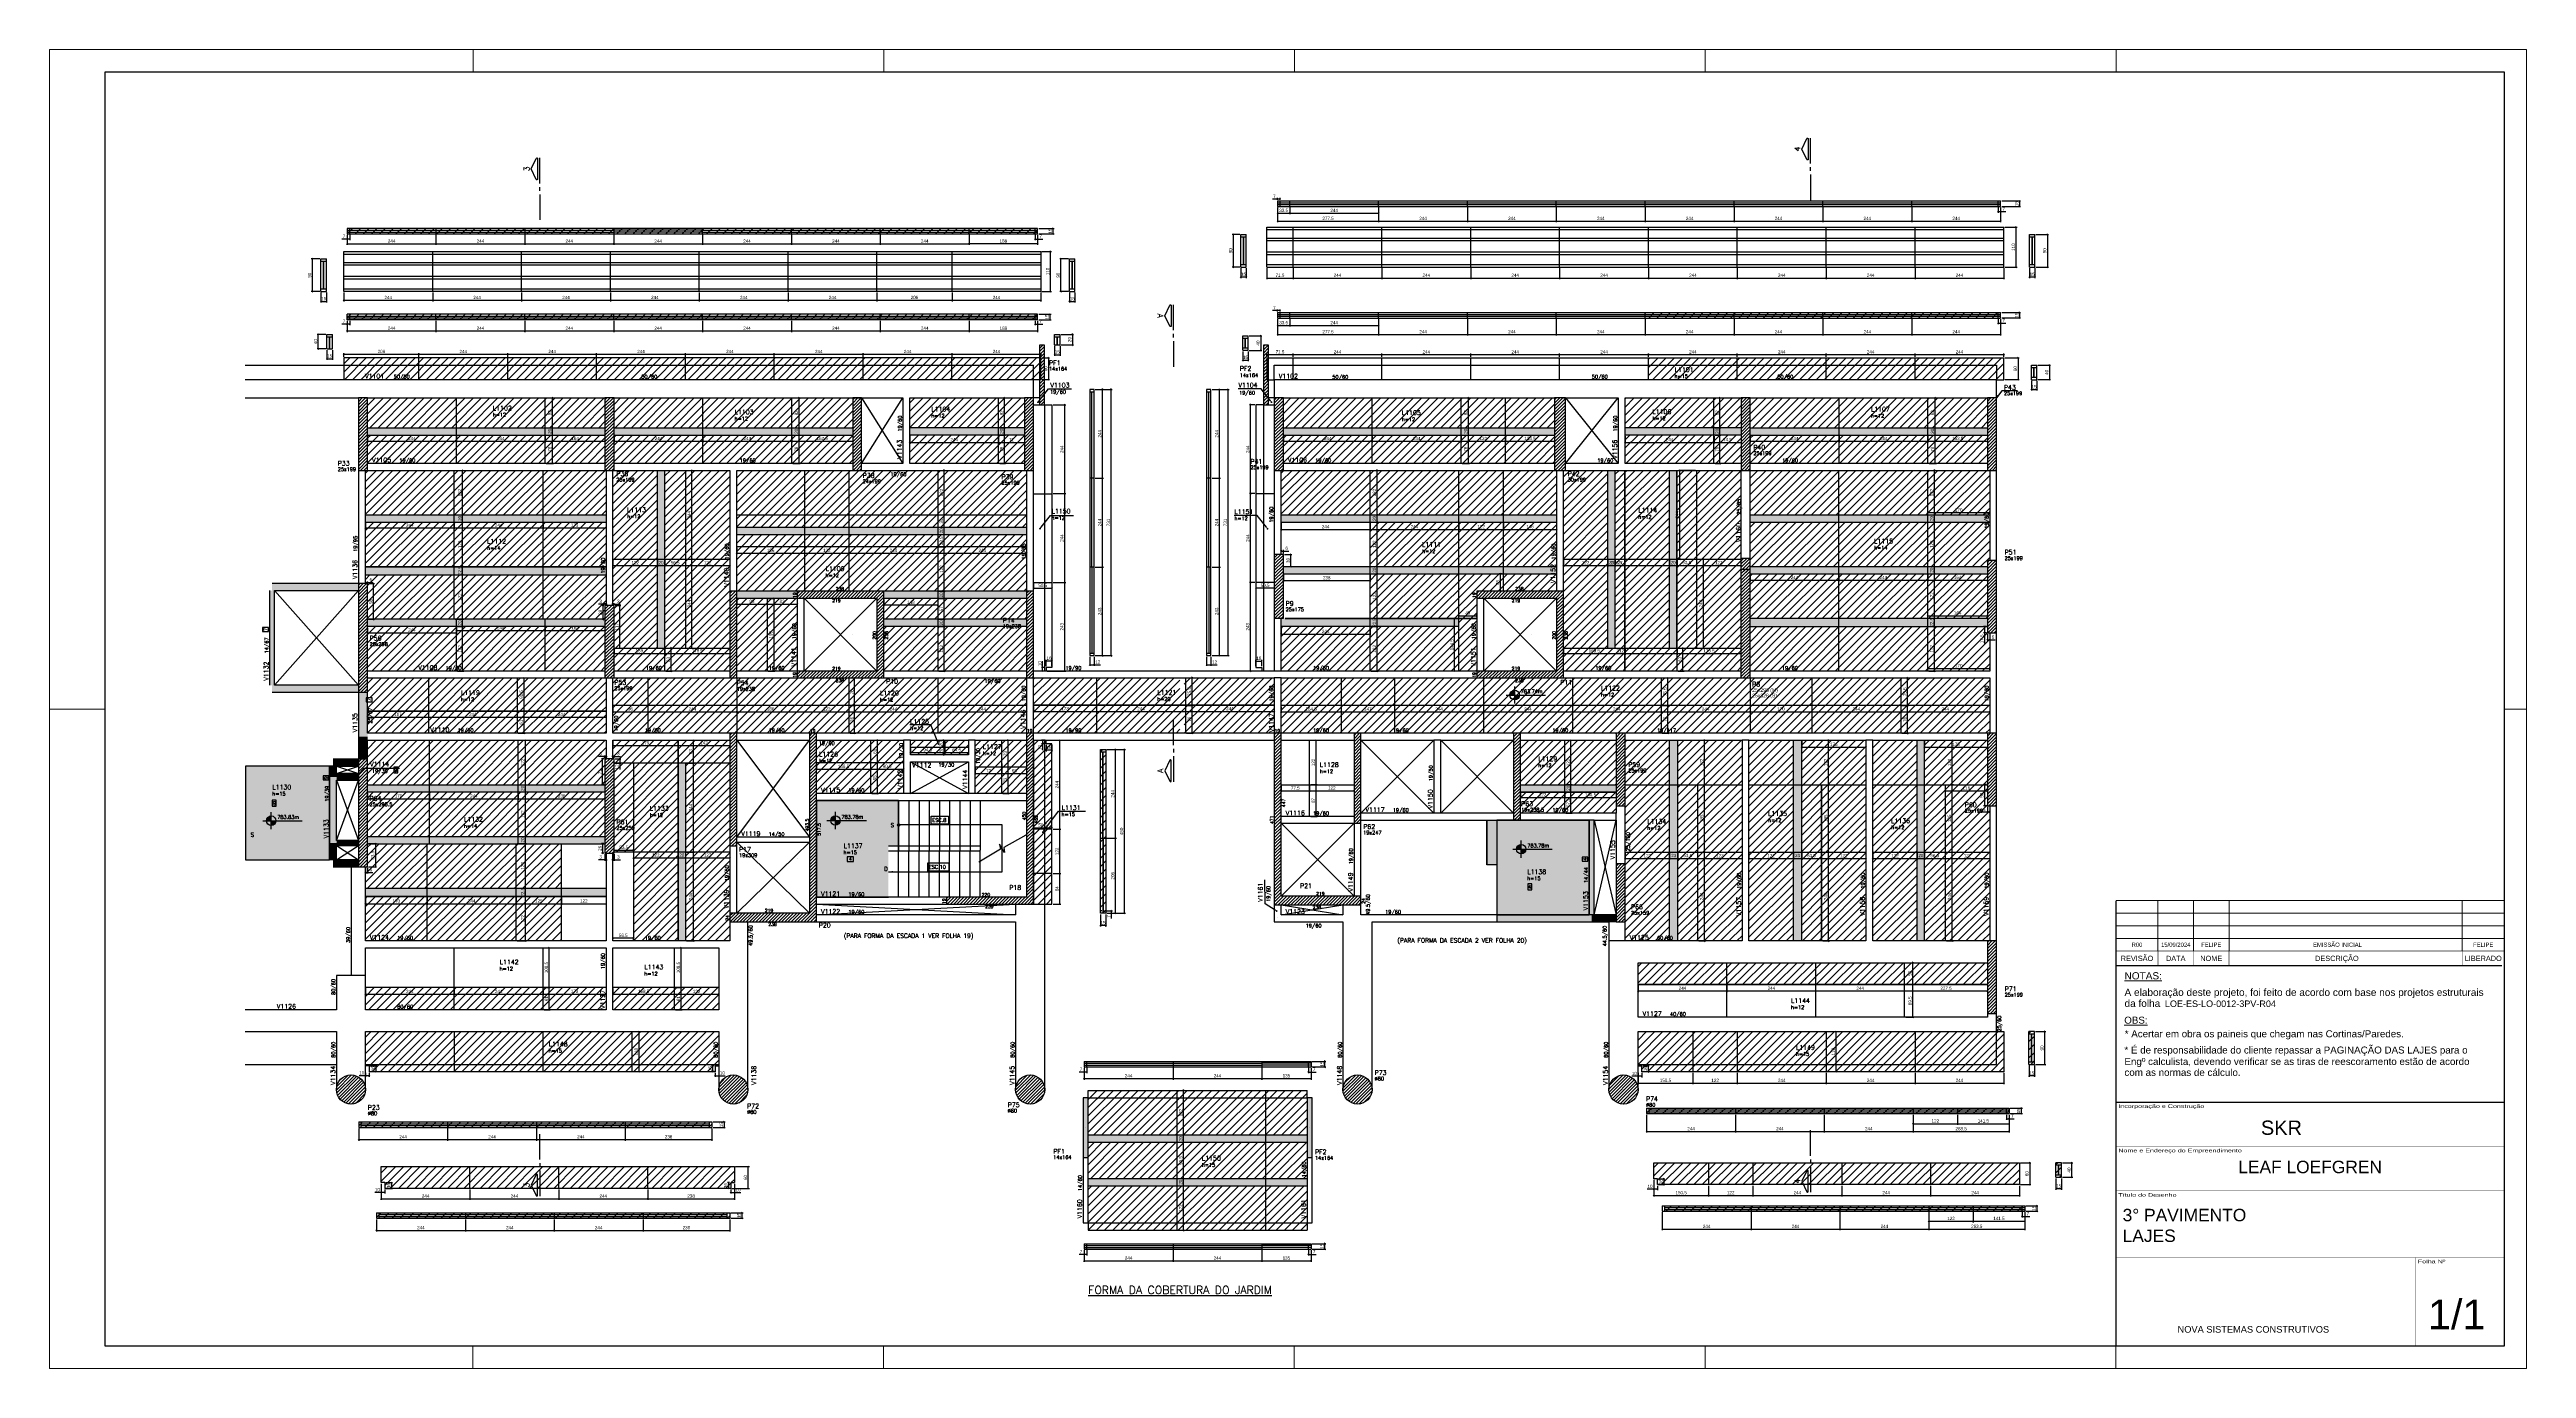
# Model space of a CAD drawing. Extents: x 1860 to 8661, y -614 to 3008.
import ezdxf
from ezdxf import colors
from ezdxf.entities.mleader import LeaderData, LeaderLine
from ezdxf.enums import TextEntityAlignment as Align
from ezdxf.math import Vec2, Vec3

# ---------------------------------------------------------------- set-up
doc = ezdxf.new("R2010")
doc.units = 0
doc.linetypes.add('DASHED', pattern=[0.75, 0.5, -0.25])
doc.linetypes.add('HIDDEN', pattern=[0.375, 0.25, -0.125])
for name, color, linetype in [('242', 12, 'Continuous'), ('71', 6, 'Continuous'), ('COTA', 241, 'Continuous'), ('F-AUX', 2, 'Continuous'), ('F-AUX-RED', 1, 'Continuous'), ('F-CORTE', 4, 'Continuous'), ('F-CORTE-INDICAÇÃO', 4, 'Continuous'), ('F-COTAS', 106, 'Continuous'), ('F-DESNIVEL-1', 254, 'Continuous'), ('F-ESCADAS', 2, 'Continuous'), ('F-LAJES', 3, 'Continuous'), ('F-LAJES-DIM', 2, 'Continuous'), ('F-LAJES-NOME', 4, 'Continuous'), ('F-LAJES-R', 254, 'Continuous'), ('F-NÍVEL-PLANTA', 2, 'Continuous'), ('F-PILARES-DIM', 172, 'Continuous'), ('F-PILARES-HACH', 174, 'Continuous'), ('F-PILARES-M', 170, 'Continuous'), ('F-PILARES-NOME', 170, 'Continuous'), ('F-PILARES-S', 170, 'Continuous'), ('F-PILARES-V', 170, 'Continuous'), ('F-TEXTO', 6, 'Continuous'), ('F-TEXTO ESCADA', 2, 'Continuous'), ('F-TEXTO-YELLOW', 2, 'Continuous'), ('F-VIGAS', 3, 'Continuous'), ('F-VIGAS-DIM', 2, 'Continuous'), ('F-VIGAS-NOME', 4, 'Continuous'), ('F-VÃO', 1, 'Continuous'), ('Painéis', 200, 'Continuous'), ('SARR_2.2x7', 40, 'Continuous'), ('SARR_EDITAR', 141, 'Continuous')]:
    doc.layers.add(name, color=color, linetype=linetype)
for name, color, linetype, lineweight in [('CARIMBO', 255, 'Continuous', 9), ('FOLHA', 255, 'Continuous', 5), ('Folhas', 255, 'Continuous', 9), ('Hachura', 251, 'Continuous', 9)]:
    doc.layers.add(name, color=color, linetype=linetype, lineweight=lineweight)
doc.layers.add('F-DESNIVEL-2', color=254, linetype='Continuous', true_color=0xffd1e8)
doc.layers.add('F-DESNIVEL-3', color=254, linetype='Continuous', true_color=0xd5c7ff)
doc.styles.add('5385-ARQ-PB-BAS-PLA-TER-TORRE-A-106-TXT$0$R60-75', font='romans.shx', dxfattribs={"height": 0.1125})
doc.styles.add('ARIAL', font='arial.ttf')
doc.styles.add('COTA TECNICA-50', font='techl___.ttf', dxfattribs={"height": 9})
doc.styles.add('CP-TEXTO', font='romans.shx')
doc.styles.add('MCP', font='romans.shx')
doc.styles.add('ROMANS', font='romans.shx')
doc.styles.get("Standard").update_dxf_attribs({"font": 'arial.ttf'})
doc.styles.add('Tecnologia', font='')
doc.styles.add('VERDANA', font='verdana.ttf', dxfattribs={"oblique": 15})
doc.styles.get('Tecnologia').set_extended_font_data('Forgotten Futurist')
doc.dimstyles.new('COTA PAINEL-50', dxfattribs={"dimtxt": 9, "dimasz": 3, "dimexe": 3, "dimexo": 3, "dimgap": 3, "dimtad": 1, "dimdec": 1, "dimzin": 12, "dimdsep": 46, "dimtxsty": 'COTA TECNICA-50', "dimblk1": 'OBLIQUE', "dimblk2": 'OBLIQUE', "dimsah": 1, "dimcen": 0.9, "dimclrd": 4, "dimclre": 4, "dimclrt": 240, "dimadec": 1, "dimazin": 3, "dimtfac": 1, "dimtdec": 1, "dimtmove": 0, "dimatfit": 3, "dimfxl": 1, "dimtolj": 1, "dimtzin": 12, "dimarcsym": 0})
pattern_1 = [(45, (3946.89, 636.7516), (-4.419417, 4.419417), [])]
pattern_2 = [(45, (0, 127.807), (-11.22532, 11.22532), [])]
pattern_3 = [(45, (-204.658, 80.894), (-11.22532, 11.22532), [])]
pattern_4 = [(45, (31.793, 80.894), (-11.22532, 11.22532), [])]

# ---------------------------------------------------------------- blocks, each defined once
blk = doc.blocks.new('Carimbo Laje')
at = {"layer": 'CARIMBO', "color": 30}
for points, const_width in [([(124981.9, 144853.7), (123684.7, 144853.7), (123684.7, 144038.4)], 4.45), ([(123684.7, 144705.5), (124981.9, 144705.5)], 1.48), ([(123684.7, 144557.3), (124981.9, 144557.3)], 1.48), ([(123684.7, 144334.9), (124981.9, 144334.9)], 1.48), ([(124685.4, 144038.4), (124685.4, 144334.9)], 1.48), ([(123684.7, 144038.4), (124981.9, 144038.4)], 1.48)]:
    blk.add_lwpolyline(points, dxfattribs=dict(at, const_width=const_width))
at = {"color": 0, "linetype": 'Continuous', "ltscale": 5, "style": 'ARIAL'}
blk.add_text('NOVA SISTEMAS CONSTRUTIVOS', height=22.118, dxfattribs=at).set_placement((123890.4, 144083.7))
at = {"color": 7, "style": 'ARIAL'}
blk.add_attdef('INCORPORAÇÃO_E_CONTRUÇÃO', text='', height=45.7, dxfattribs=at).set_placement((124364.7, 144777.9), align=Align.MIDDLE_CENTER)
blk.add_attdef('NOME_DA_OBRA', text='', height=41.5, dxfattribs=at).set_placement((124333.3, 144616.6), align=Align.CENTER)
for tag, p in [('PAVIMENTO', (123706.9, 144455.9)), ('TIPO_DE_PROJETO', (123706.9, 144386.8))]:
    blk.add_attdef(tag, p, '', height=41.5, dxfattribs=at)
at = {"color": 7, "style": 'ARIAL', "oblique": 10}
blk.add_attdef('FOLHA_Nº', text='', height=111.2, dxfattribs=at).set_placement((124832.8, 144149.1), align=Align.CENTER)
at = {"layer": 'CARIMBO', "color": 7, "style": 'VERDANA'}
blk.add_attdef('ENDEREÇO', text='', height=14.8, dxfattribs=at).set_placement((124333.3, 144572.1), align=Align.CENTER)
at = {"layer": 'Folhas', "style": 'Tecnologia', "width": 1.5}
for s, p in [('Incorporação e Construção', (123692.5, 144846.3)), ('Nome e Endereço do Empreendimento', (123692.5, 144698.1)), ('Título do Desenho', (123692.5, 144549.8)), ('Folha Nº', (124693.1, 144327.5))]:
    blk.add_text(s, height=11.86, dxfattribs=at).set_placement(p, align=Align.TOP_LEFT)
blk = doc.blocks.new('Revisão Carimbo')
at = {"color": 30}
for p, q in [((0, 155), (925, 155)), ((0, 125), (925, 125)), ((100, 35), (100, 155)), ((184.66, 35), (184.66, 155)), ((269.32, 35), (269.32, 155)), ((825, 35), (825, 155)), ((0, 95), (925, 95)), ((0, 65), (925, 65))]:
    blk.add_line(p, q, dxfattribs=at)
for points, const_width in [([(0, 0), (0, 155)], 3), ([(0, 0), (920, 0)], 3), ([(0, 35), (925, 35)], 1), ([(100, 35), (100, 0)], 1), ([(184.66, 35), (184.66, 0)], 1), ([(269.32, 35), (269.32, 0)], 1), ([(825, 35), (825, 0)], 1)]:
    blk.add_lwpolyline(points, dxfattribs=dict(at, const_width=const_width))
at = {"color": 7, "style": 'ARIAL'}
for s, p in [('REVISÃO', (50, 17.5)), ('DATA', (142.33, 17.5)), ('NOME', (226.99, 17.5)), ('DESCRIÇÃO', (526.27, 17.5)), ('LIBERADO', (875, 17.5))]:
    blk.add_text(s, height=12.5, dxfattribs=at).set_placement(p, align=Align.MIDDLE_CENTER)
at = {"layer": 'CARIMBO', "color": 7, "style": 'ARIAL'}
for tag, p in [('REVISÃO_03', (50, 140)), ('DATA', (142.33, 140)), ('NOME', (226.99, 140)), ('LIBERADO', (875, 140)), ('REVISÃO_02', (50, 110)), ('REVISÃO_01', (50, 80)), ('DATA', (142.33, 110)), ('DATA', (142.33, 80)), ('NOME', (226.99, 110)), ('NOME', (226.99, 80)), ('LIBERADO', (875, 110)), ('LIBERADO', (875, 80)), ('REVISÃO_00', (50, 50)), ('DATA', (142.33, 50)), ('NOME', (226.99, 50)), ('LIBERADO', (875, 50))]:
    blk.add_attdef(tag, text='', height=10, dxfattribs=at).set_placement(p, align=Align.MIDDLE_CENTER)
for p in [(279.32, 140), (279.32, 110), (279.32, 80), (279.32, 50)]:
    blk.add_attdef('DESCRIÇÃO', text='', height=10, dxfattribs=at).set_placement(p, align=Align.MIDDLE_LEFT)
blk = doc.blocks.new('A$C506C4621')
at = {"layer": 'F-AUX'}
h = blk.add_hatch(color=1, dxfattribs=at)
edge = h.paths.add_edge_path()
edge.add_arc((-351.4, 198.5), 3, 0, 360)
at = {"layer": 'F-DESNIVEL-3'}
h = blk.add_hatch(color=256, dxfattribs=at)
h.dxf.hatch_style = 1
h.paths.add_polyline_path([(-379.5, 0), (-379.5, 140), (-351.5, 140), (-351.5, 266), (-577, 266), (-577, 0)])
at = {"layer": 'F-AUX', "color": 1}
for points in [[(-379.4, 70), (-67.4, 70), (-67.4, 198.5), (-351.4, 198.5)], [(-2.1, 170.1), (-63.1, 136.8), (-60.5, 122.4), (-74.3, 146.1), (-71.7, 131.7), (-131.7, 96.6)]]:
    blk.add_lwpolyline(points, dxfattribs=at)
blk.add_circle((-351.4, 198.5), 3, dxfattribs=at)
for points in [[(-69.4, 146.3), (-67.4, 134.3), (-65.4, 146.3)], [(-367.4, 68), (-379.4, 70), (-367.4, 72)]]:
    blk.add_solid(points, dxfattribs=at)
at = {"layer": 'F-DESNIVEL-3'}
blk.add_lwpolyline([(-351.5, 126), (-351.5, 266), (-577, 266), (-577, 0), (-379.5, 0)], dxfattribs=at)
at = {"layer": 'F-ESCADAS', "linetype": 'Continuous'}
for points in [[(-351.5, 266), (-351.5, 126)], [(-323.5, 266), (-323.5, 126)], [(-295.5, 266), (-295.5, 126)], [(-267.5, 266), (-267.5, 126)], [(-239.5, 266), (-239.5, 126)], [(-211.5, 266), (-211.5, 126)], [(-183.5, 266), (-183.5, 126)], [(-155.5, 266), (-155.5, 126)], [(-127.5, 266), (-127.5, 129)], [(-127.5, 140), (-379.5, 140)], [(-127.5, 126), (-379.5, 126)], [(-351.5, 0), (-351.5, 126)], [(-323.5, 0), (-323.5, 126)], [(-295.5, 0), (-295.5, 126)], [(-267.5, 0), (-267.5, 126)], [(-239.5, 0), (-239.5, 126)], [(-211.5, 0), (-211.5, 126)], [(-183.5, 0), (-183.5, 126)], [(-155.5, 0), (-155.5, 126)], [(-127.5, 0), (-127.5, 129)]]:
    blk.add_lwpolyline(points, dxfattribs=at)
at = {"layer": 'F-TEXTO ESCADA', "color": 1}
for points in [[(-214.2, 222.8), (-214.2, 200.2), (-261.8, 200.2), (-261.8, 222.8)], [(-213.9, 94.3), (-213.9, 71.7), (-271.5, 71.7), (-271.5, 94.3)]]:
    blk.add_lwpolyline(points, close=True, dxfattribs=at)
at = {"layer": 'F-TEXTO ESCADA', "style": 'ROMANS'}
for s, p in [('ESC.8', (-259.2, 206.7)), ('ESC.10', (-268.9, 78.2))]:
    blk.add_text(s, height=10, dxfattribs=at).set_placement(p)
at = {"layer": 'F-TEXTO-YELLOW', "char_height": 11.2, "width": 61.38, "style": '5385-ARQ-PB-BAS-PLA-TER-TORRE-A-106-TXT$0$R60-75'}
for s, insert, attachment_point in [('S', (-373.7, 203.5), 1), ('D', (-381.4, 83.4), 3)]:
    blk.add_mtext(s, dxfattribs=dict(at, insert=insert, attachment_point=attachment_point))
blk = doc.blocks.new('*U10')
at = {"layer": 'F-LAJES-DIM', "color": 1}
blk.add_lwpolyline([(0, 0), (11, 0), (11, 16), (0, 16)], close=True, dxfattribs=at)
at = {"layer": 'F-LAJES-DIM', "style": 'MCP'}
blk.add_attdef('DIM', text='', height=10, dxfattribs=at).set_placement((5.5, 8), align=Align.MIDDLE_CENTER)
blk = doc.blocks.new('*U14')
at = {"layer": 'F-VIGAS-DIM', "color": 1}
blk.add_lwpolyline([(0, 0), (11, 0), (11, 16), (0, 16)], close=True, dxfattribs=at)
at = {"layer": 'F-VIGAS-DIM', "style": 'MCP'}
blk.add_attdef('DIM', text='', height=10, dxfattribs=at).set_placement((5.5, 8), align=Align.MIDDLE_CENTER)
blk = doc.blocks.new('Nível - Planta')
at = {"layer": 'F-NÍVEL-PLANTA'}
h = blk.add_hatch(color=71, dxfattribs=at)
h.paths.add_polyline_path([(0, 0), (0, 0.26, 0.414214), (-0.26, 0)])
h.paths.add_polyline_path([(0.26, 0), (0, 0), (0, -0.26, 0.414214)])
for p, q in [((-0.47, 0), (1.7, 0)), ((0, -0.47), (0, 0.47))]:
    blk.add_line(p, q, dxfattribs=at)
blk.add_circle((0, 0), 0.26, dxfattribs=at)
at = {"layer": 'F-TEXTO', "color": 3, "style": 'MCP'}
blk.add_attdef('NÍVEL', (0.33, 0.1), '', height=0.2, dxfattribs=at)
blk = doc.blocks.new('*U15')
at = {"layer": 'F-CORTE-INDICAÇÃO'}
for p, q in [((70, 0), (0, 0)), ((80, 0), (90, 0)), ((100, 0), (170, 0))]:
    blk.add_line(p, q, dxfattribs=at)
blk.add_lwpolyline([(112, 6, -0.802585), (111.2, 9.8), (140, 23.3), (168.8, 9.8, -0.802585), (168, 6)], format="xyb", close=True, dxfattribs=at)
at = {"layer": 'F-CORTE-INDICAÇÃO', "style": 'ROMANS'}
blk.add_attdef('CORTE', text='', height=15, dxfattribs=at).set_placement((140, 35.8), align=Align.MIDDLE_CENTER)
at = {"layer": 'F-CORTE-INDICAÇÃO', "color": 2, "style": 'ROMANS'}
blk.add_attdef('FOLHA', text='', height=12, dxfattribs=at).set_placement((140, -10), align=Align.MIDDLE_CENTER)
blk = doc.blocks.new('*U8')
at = {"layer": 'F-CORTE-INDICAÇÃO'}
for p, q in [((-100, 0), (-170, 0)), ((-80, 0), (-90, 0)), ((-70, 0), (0, 0))]:
    blk.add_line(p, q, dxfattribs=at)
blk.add_lwpolyline([(-112, 6, 0.802585), (-111.2, 9.8), (-140, 23.3), (-168.8, 9.8, 0.802585), (-168, 6)], format="xyb", close=True, dxfattribs=at)
at = {"layer": 'F-CORTE-INDICAÇÃO', "style": 'ROMANS'}
blk.add_attdef('CORTE', text='', height=15, dxfattribs=at).set_placement((-140, 35.8), align=Align.MIDDLE_CENTER)
at = {"layer": 'F-CORTE-INDICAÇÃO', "color": 2, "style": 'ROMANS'}
blk.add_attdef('FOLHA', text='', height=12, dxfattribs=at).set_placement((-140, -10), align=Align.MIDDLE_CENTER)
blk = doc.blocks.new('_Dot')
at = {"color": 0, "linetype": 'ByBlock', "lineweight": -2}
blk.add_line((-0.5, 0), (-1, 0), dxfattribs=at)
at = {"color": 0, "linetype": 'ByBlock', "const_width": 0.5}
blk.add_lwpolyline([(-0.25, 0, 1), (0.25, 0, 1)], format="xyb", close=True, dxfattribs=at)
blk = doc.blocks.new('*U25')
at = {"layer": 'F-LAJES-DIM', "color": 1}
blk.add_lwpolyline([(0, 0), (21.4, 0), (21.4, 16), (0, 16)], close=True, dxfattribs=at)
at = {"layer": 'F-LAJES-DIM', "style": 'MCP'}
blk.add_attdef('DIM', text='', height=10, dxfattribs=at).set_placement((10.7, 8), align=Align.MIDDLE_CENTER)
blk = doc.blocks.new('_Oblique')
at = {"color": 0, "linetype": 'ByBlock', "lineweight": -2}
blk.add_line((-0.5, -0.5), (0.5, 0.5), dxfattribs=at)
blk = doc.blocks.new('*D169')
at = {"layer": 'COTA', "color": 4, "lineweight": -2, "transparency": 16777216}
for p, q in [((2732.9, 1420.3), (2732.9, 1403.5)), ((2732.9, 1406.5), (2976.9, 1406.5)), ((2976.9, 1420.3), (2976.9, 1403.5))]:
    blk.add_line(p, q, dxfattribs=at)
at = {"layer": 'Defpoints', "color": 0, "transparency": 16777216}
for p in [(2732.9, 1423.3), (2976.9, 1423.3), (2976.9, 1406.5)]:
    blk.add_point(p, dxfattribs=at)
at = {"layer": 'COTA', "color": 4, "lineweight": -2, "transparency": 16777216, "xscale": 3, "yscale": 3, "zscale": 3, "rotation": 180}
blk.add_blockref('_Oblique', (2732.9, 1406.5), dxfattribs=at)
at = {"layer": 'COTA', "color": 4, "lineweight": -2, "transparency": 16777216, "xscale": 3, "yscale": 3, "zscale": 3}
blk.add_blockref('_Oblique', (2976.9, 1406.5), dxfattribs=at)
at = {"layer": 'COTA', "color": 240, "transparency": 16777216, "insert": (2854.9, 1414.1), "char_height": 9, "attachment_point": 5, "style": 'COTA TECNICA-50'}
blk.add_mtext('\\A1;244', dxfattribs=at)
blk = doc.blocks.new('*D170')
at = {"layer": 'COTA', "color": 4, "lineweight": -2, "transparency": 16777216}
for p, q in [((2976.9, 1420.3), (2976.9, 1409.5)), ((2976.9, 1412.5), (3220.9, 1412.5)), ((3220.9, 1420.3), (3220.9, 1409.5))]:
    blk.add_line(p, q, dxfattribs=at)
at = {"layer": 'Defpoints', "color": 0, "transparency": 16777216}
for p in [(2976.9, 1423.3), (3220.9, 1423.3), (3220.9, 1412.5)]:
    blk.add_point(p, dxfattribs=at)
at = {"layer": 'COTA', "color": 4, "lineweight": -2, "transparency": 16777216, "xscale": 3, "yscale": 3, "zscale": 3, "rotation": 180}
blk.add_blockref('_Oblique', (2976.9, 1412.5), dxfattribs=at)
at = {"layer": 'COTA', "color": 4, "lineweight": -2, "transparency": 16777216, "xscale": 3, "yscale": 3, "zscale": 3}
blk.add_blockref('_Oblique', (3220.9, 1412.5), dxfattribs=at)
at = {"layer": 'COTA', "color": 240, "transparency": 16777216, "insert": (3098.9, 1420.1), "char_height": 9, "attachment_point": 5, "style": 'COTA TECNICA-50'}
blk.add_mtext('\\A1;244', dxfattribs=at)
blk = doc.blocks.new('*D171')
at = {"layer": 'COTA', "color": 4, "lineweight": -2, "transparency": 16777216}
for p, q in [((3220.9, 1420.3), (3220.9, 1409.5)), ((3220.9, 1412.5), (3384.9, 1412.5)), ((3384.9, 1420.3), (3384.9, 1409.5))]:
    blk.add_line(p, q, dxfattribs=at)
at = {"layer": 'Defpoints', "color": 0, "transparency": 16777216}
for p in [(3220.9, 1423.3), (3384.9, 1423.3), (3384.9, 1412.5)]:
    blk.add_point(p, dxfattribs=at)
at = {"layer": 'COTA', "color": 4, "lineweight": -2, "transparency": 16777216, "xscale": 3, "yscale": 3, "zscale": 3, "rotation": 180}
blk.add_blockref('_Oblique', (3220.9, 1412.5), dxfattribs=at)
at = {"layer": 'COTA', "color": 4, "lineweight": -2, "transparency": 16777216, "xscale": 3, "yscale": 3, "zscale": 3}
blk.add_blockref('_Oblique', (3384.9, 1412.5), dxfattribs=at)
at = {"layer": 'COTA', "color": 240, "transparency": 16777216, "insert": (3302.9, 1420.1), "char_height": 9, "attachment_point": 5, "style": 'COTA TECNICA-50'}
blk.add_mtext('\\A1;164', dxfattribs=at)
blk = doc.blocks.new('*D172')
at = {"layer": 'COTA', "color": 4, "lineweight": -2, "transparency": 16777216}
for p, q in [((2979.9, 1423.3), (2997.1, 1423.3)), ((2994.1, 1301.3), (2994.1, 1423.3)), ((2979.9, 1301.3), (2997.1, 1301.3))]:
    blk.add_line(p, q, dxfattribs=at)
at = {"layer": 'Defpoints', "color": 0, "transparency": 16777216}
for p in [(2976.9, 1423.3), (2994.1, 1423.3), (2976.9, 1301.3)]:
    blk.add_point(p, dxfattribs=at)
at = {"layer": 'COTA', "color": 4, "lineweight": -2, "transparency": 16777216, "xscale": 3, "yscale": 3, "zscale": 3}
for p, rotation in [((2994.1, 1423.3), 90), ((2994.1, 1301.3), 270)]:
    blk.add_blockref('_Oblique', p, dxfattribs=dict(at, rotation=rotation))
at = {"layer": 'COTA', "color": 240, "transparency": 16777216, "insert": (2986.6, 1362.3), "char_height": 9, "attachment_point": 5, "rotation": 90, "style": 'COTA TECNICA-50'}
blk.add_mtext('\\A1;122', dxfattribs=at)
blk = doc.blocks.new('*D173')
at = {"layer": 'COTA', "color": 4, "lineweight": -2, "transparency": 16777216}
for p, q in [((2979.9, 1443.3), (2997.1, 1443.3)), ((2994.1, 1423.3), (2994.1, 1443.3)), ((2979.9, 1423.3), (2997.1, 1423.3))]:
    blk.add_line(p, q, dxfattribs=at)
at = {"layer": 'Defpoints', "color": 0, "transparency": 16777216}
for p in [(2976.9, 1443.3), (2994.1, 1443.3), (2976.9, 1423.3)]:
    blk.add_point(p, dxfattribs=at)
at = {"layer": 'COTA', "color": 4, "lineweight": -2, "transparency": 16777216, "xscale": 3, "yscale": 3, "zscale": 3}
for p, rotation in [((2994.1, 1443.3), 90), ((2994.1, 1423.3), 270)]:
    blk.add_blockref('_Oblique', p, dxfattribs=dict(at, rotation=rotation))
at = {"layer": 'COTA', "color": 240, "transparency": 16777216, "insert": (2986.5, 1433.3), "char_height": 9, "attachment_point": 5, "rotation": 90, "style": 'COTA TECNICA-50'}
blk.add_mtext('\\A1;20', dxfattribs=at)
blk = doc.blocks.new('*D174')
at = {"layer": 'COTA', "color": 4, "lineweight": -2, "transparency": 16777216}
for p, q in [((2735.9, 1541.3), (2752.2, 1541.3)), ((2749.2, 1443.3), (2749.2, 1541.3)), ((2735.9, 1443.3), (2752.2, 1443.3))]:
    blk.add_line(p, q, dxfattribs=at)
at = {"layer": 'Defpoints', "color": 0, "transparency": 16777216}
for p in [(2732.9, 1541.3), (2749.2, 1541.3), (2732.9, 1443.3)]:
    blk.add_point(p, dxfattribs=at)
at = {"layer": 'COTA', "color": 4, "lineweight": -2, "transparency": 16777216, "xscale": 3, "yscale": 3, "zscale": 3}
for p, rotation in [((2749.2, 1541.3), 90), ((2749.2, 1443.3), 270)]:
    blk.add_blockref('_Oblique', p, dxfattribs=dict(at, rotation=rotation))
at = {"layer": 'COTA', "color": 240, "transparency": 16777216, "insert": (2741.6, 1492.3), "char_height": 9, "attachment_point": 5, "rotation": 90, "style": 'COTA TECNICA-50'}
blk.add_mtext('\\A1;98', dxfattribs=at)
blk = doc.blocks.new('*D154')
at = {"layer": 'COTA', "color": 4, "lineweight": -2, "transparency": 16777216}
for p, q in [((2726.9, 1544.3), (2726.9, 1547.3)), ((2726.9, 1544.3), (2732.9, 1544.3)), ((2732.9, 1544.3), (2732.9, 1547.3)), ((2732.9, 1544.3), (2747.9, 1544.3))]:
    blk.add_line(p, q, dxfattribs=at)
at = {"layer": 'Defpoints', "color": 0, "transparency": 16777216}
for p in [(2726.9, 1541.3), (2732.9, 1544.3), (2732.9, 1541.3)]:
    blk.add_point(p, dxfattribs=at)
at = {"layer": 'COTA', "color": 4, "lineweight": -2, "transparency": 16777216, "xscale": 3, "yscale": 3, "zscale": 3, "rotation": 180}
blk.add_blockref('_Oblique', (2726.9, 1544.3), dxfattribs=at)
at = {"layer": 'COTA', "color": 4, "lineweight": -2, "transparency": 16777216, "xscale": 3, "yscale": 3, "zscale": 3}
blk.add_blockref('_Oblique', (2732.9, 1544.3), dxfattribs=at)
at = {"layer": 'COTA', "color": 240, "transparency": 16777216, "insert": (2741.9, 1551.9), "char_height": 9, "attachment_point": 5, "style": 'COTA TECNICA-50'}
blk.add_mtext('\\A1;6', dxfattribs=at)
blk = doc.blocks.new('*D175')
at = {"layer": 'COTA', "color": 4, "lineweight": -2, "transparency": 16777216}
for p, q in [((3381.9, 1481.3), (3377, 1481.3)), ((3381.9, 1443.3), (3377, 1443.3)), ((3380, 1443.3), (3380, 1481.3))]:
    blk.add_line(p, q, dxfattribs=at)
at = {"layer": 'Defpoints', "color": 0, "transparency": 16777216}
for p in [(3380, 1481.3), (3384.9, 1481.3), (3384.9, 1443.3)]:
    blk.add_point(p, dxfattribs=at)
at = {"layer": 'COTA', "color": 4, "lineweight": -2, "transparency": 16777216, "xscale": 3, "yscale": 3, "zscale": 3}
for p, rotation in [((3380, 1481.3), 90), ((3380, 1443.3), 270)]:
    blk.add_blockref('_Oblique', p, dxfattribs=dict(at, rotation=rotation))
at = {"layer": 'COTA', "color": 240, "transparency": 16777216, "insert": (3372.3, 1462.3), "char_height": 9, "attachment_point": 5, "rotation": 90, "style": 'COTA TECNICA-50'}
blk.add_mtext('\\A1;38', dxfattribs=at)
blk = doc.blocks.new('*D155')
at = {"layer": 'COTA', "color": 4, "lineweight": -2, "transparency": 16777216}
for p, q in [((3384.9, 1484.8), (3367.2, 1484.8)), ((3384.9, 1484.3), (3384.9, 1487.8)), ((3387.9, 1484.8), (3384.9, 1484.8)), ((3387.9, 1484.3), (3387.9, 1487.8)), ((3387.9, 1484.8), (3390.9, 1484.8))]:
    blk.add_line(p, q, dxfattribs=at)
at = {"layer": 'Defpoints', "color": 0, "transparency": 16777216}
for p in [(3384.9, 1484.8), (3384.9, 1481.3), (3387.9, 1481.3)]:
    blk.add_point(p, dxfattribs=at)
at = {"layer": 'COTA', "color": 4, "lineweight": -2, "transparency": 16777216, "xscale": 3, "yscale": 3, "zscale": 3}
blk.add_blockref('_Oblique', (3384.9, 1484.8), dxfattribs=at)
at = {"layer": 'COTA', "color": 4, "lineweight": -2, "transparency": 16777216, "xscale": 3, "yscale": 3, "zscale": 3, "rotation": 180}
blk.add_blockref('_Oblique', (3387.9, 1484.8), dxfattribs=at)
at = {"layer": 'COTA', "color": 240, "transparency": 16777216, "insert": (3373, 1492.5), "char_height": 9, "attachment_point": 5, "style": 'COTA TECNICA-50'}
blk.add_mtext('\\A1;3', dxfattribs=at)
blk = doc.blocks.new('*D176')
at = {"layer": 'COTA', "color": 4, "lineweight": -2, "transparency": 16777216}
for p, q in [((2726.9, 1707.3), (2726.9, 1691.2)), ((2970.9, 1707.3), (2970.9, 1691.2)), ((2726.9, 1694.2), (2970.9, 1694.2))]:
    blk.add_line(p, q, dxfattribs=at)
at = {"layer": 'Defpoints', "color": 0, "transparency": 16777216}
for p in [(2726.9, 1710.3), (2970.9, 1710.3), (2970.9, 1694.2)]:
    blk.add_point(p, dxfattribs=at)
at = {"layer": 'COTA', "color": 4, "lineweight": -2, "transparency": 16777216, "xscale": 3, "yscale": 3, "zscale": 3, "rotation": 180}
blk.add_blockref('_Oblique', (2726.9, 1694.2), dxfattribs=at)
at = {"layer": 'COTA', "color": 4, "lineweight": -2, "transparency": 16777216, "xscale": 3, "yscale": 3, "zscale": 3}
blk.add_blockref('_Oblique', (2970.9, 1694.2), dxfattribs=at)
at = {"layer": 'COTA', "color": 240, "transparency": 16777216, "insert": (2848.9, 1701.7), "char_height": 9, "attachment_point": 5, "style": 'COTA TECNICA-50'}
blk.add_mtext('\\A1;244', dxfattribs=at)
blk = doc.blocks.new('*D177')
at = {"layer": 'COTA', "color": 4, "lineweight": -2, "transparency": 16777216}
for p, q in [((2970.9, 1707.3), (2970.9, 1691.2)), ((3214.9, 1707.3), (3214.9, 1691.2)), ((2970.9, 1694.2), (3214.9, 1694.2))]:
    blk.add_line(p, q, dxfattribs=at)
at = {"layer": 'Defpoints', "color": 0, "transparency": 16777216}
for p in [(2970.9, 1710.3), (3214.9, 1710.3), (3214.9, 1694.2)]:
    blk.add_point(p, dxfattribs=at)
at = {"layer": 'COTA', "color": 4, "lineweight": -2, "transparency": 16777216, "xscale": 3, "yscale": 3, "zscale": 3, "rotation": 180}
blk.add_blockref('_Oblique', (2970.9, 1694.2), dxfattribs=at)
at = {"layer": 'COTA', "color": 4, "lineweight": -2, "transparency": 16777216, "xscale": 3, "yscale": 3, "zscale": 3}
blk.add_blockref('_Oblique', (3214.9, 1694.2), dxfattribs=at)
at = {"layer": 'COTA', "color": 240, "transparency": 16777216, "insert": (3092.9, 1701.7), "char_height": 9, "attachment_point": 5, "style": 'COTA TECNICA-50'}
blk.add_mtext('\\A1;244', dxfattribs=at)
blk = doc.blocks.new('*D178')
at = {"layer": 'COTA', "color": 4, "lineweight": -2, "transparency": 16777216}
for p, q in [((3214.9, 1707.3), (3214.9, 1691.2)), ((3387.9, 1707.3), (3387.9, 1691.2)), ((3214.9, 1694.2), (3387.9, 1694.2))]:
    blk.add_line(p, q, dxfattribs=at)
at = {"layer": 'Defpoints', "color": 0, "transparency": 16777216}
for p in [(3214.9, 1710.3), (3387.9, 1710.3), (3387.9, 1694.2)]:
    blk.add_point(p, dxfattribs=at)
at = {"layer": 'COTA', "color": 4, "lineweight": -2, "transparency": 16777216, "xscale": 3, "yscale": 3, "zscale": 3, "rotation": 180}
blk.add_blockref('_Oblique', (3214.9, 1694.2), dxfattribs=at)
at = {"layer": 'COTA', "color": 4, "lineweight": -2, "transparency": 16777216, "xscale": 3, "yscale": 3, "zscale": 3}
blk.add_blockref('_Oblique', (3387.9, 1694.2), dxfattribs=at)
at = {"layer": 'COTA', "color": 240, "transparency": 16777216, "insert": (3301.4, 1701.9), "char_height": 9, "attachment_point": 5, "style": 'COTA TECNICA-50'}
blk.add_mtext('\\A1;173', dxfattribs=at)
blk = doc.blocks.new('*D179')
at = {"layer": 'COTA', "color": 4, "lineweight": -2, "transparency": 16777216}
for p, q in [((2973.9, 1565.3), (2997.1, 1565.3)), ((2994.1, 1443.3), (2994.1, 1565.3)), ((2973.9, 1443.3), (2997.1, 1443.3))]:
    blk.add_line(p, q, dxfattribs=at)
at = {"layer": 'Defpoints', "color": 0, "transparency": 16777216}
for p in [(2970.9, 1565.3), (2994.1, 1565.3), (2970.9, 1443.3)]:
    blk.add_point(p, dxfattribs=at)
at = {"layer": 'COTA', "color": 4, "lineweight": -2, "transparency": 16777216, "xscale": 3, "yscale": 3, "zscale": 3}
for p, rotation in [((2994.1, 1565.3), 90), ((2994.1, 1443.3), 270)]:
    blk.add_blockref('_Oblique', p, dxfattribs=dict(at, rotation=rotation))
at = {"layer": 'COTA', "color": 240, "transparency": 16777216, "insert": (2986.6, 1504.3), "char_height": 9, "attachment_point": 5, "rotation": 90, "style": 'COTA TECNICA-50'}
blk.add_mtext('\\A1;122', dxfattribs=at)
blk = doc.blocks.new('*D180')
at = {"layer": 'COTA', "color": 4, "lineweight": -2, "transparency": 16777216}
for p, q in [((2973.9, 1587.8), (2997.1, 1587.8)), ((2973.9, 1565.3), (2997.1, 1565.3)), ((2994.1, 1565.3), (2994.1, 1587.8))]:
    blk.add_line(p, q, dxfattribs=at)
at = {"layer": 'Defpoints', "color": 0, "transparency": 16777216}
for p in [(2970.9, 1587.8), (2970.9, 1565.3), (2994.1, 1587.8)]:
    blk.add_point(p, dxfattribs=at)
at = {"layer": 'COTA', "color": 4, "lineweight": -2, "transparency": 16777216, "xscale": 3, "yscale": 3, "zscale": 3}
for p, rotation in [((2994.1, 1587.8), 90), ((2994.1, 1565.3), 270)]:
    blk.add_blockref('_Oblique', p, dxfattribs=dict(at, rotation=rotation))
at = {"layer": 'COTA', "color": 240, "transparency": 16777216, "insert": (2986.5, 1576.5), "char_height": 9, "attachment_point": 5, "rotation": 90, "style": 'COTA TECNICA-50'}
blk.add_mtext('\\A1;22.5', dxfattribs=at)
blk = doc.blocks.new('*D181')
at = {"layer": 'COTA', "color": 4, "lineweight": -2, "transparency": 16777216}
for p, q in [((2973.9, 1710.3), (2997.1, 1710.3)), ((2994.1, 1588.3), (2994.1, 1710.3)), ((2973.9, 1588.3), (2997.1, 1588.3))]:
    blk.add_line(p, q, dxfattribs=at)
at = {"layer": 'Defpoints', "color": 0, "transparency": 16777216}
for p in [(2970.9, 1710.3), (2994.1, 1710.3), (2970.9, 1588.3)]:
    blk.add_point(p, dxfattribs=at)
at = {"layer": 'COTA', "color": 4, "lineweight": -2, "transparency": 16777216, "xscale": 3, "yscale": 3, "zscale": 3}
for p, rotation in [((2994.1, 1710.3), 90), ((2994.1, 1588.3), 270)]:
    blk.add_blockref('_Oblique', p, dxfattribs=dict(at, rotation=rotation))
at = {"layer": 'COTA', "color": 240, "transparency": 16777216, "insert": (2986.6, 1649.3), "char_height": 9, "attachment_point": 5, "rotation": 90, "style": 'COTA TECNICA-50'}
blk.add_mtext('\\A1;122', dxfattribs=at)
blk = doc.blocks.new('*D182')
at = {"layer": 'COTA', "color": 4, "lineweight": -2, "transparency": 16777216}
for p, q in [((2973.9, 1730.3), (2997.1, 1730.3)), ((2973.9, 1710.3), (2997.1, 1710.3)), ((2994.1, 1710.3), (2994.1, 1730.3))]:
    blk.add_line(p, q, dxfattribs=at)
at = {"layer": 'Defpoints', "color": 0, "transparency": 16777216}
for p in [(2970.9, 1730.3), (2970.9, 1710.3), (2994.1, 1730.3)]:
    blk.add_point(p, dxfattribs=at)
at = {"layer": 'COTA', "color": 4, "lineweight": -2, "transparency": 16777216, "xscale": 3, "yscale": 3, "zscale": 3}
for p, rotation in [((2994.1, 1730.3), 90), ((2994.1, 1710.3), 270)]:
    blk.add_blockref('_Oblique', p, dxfattribs=dict(at, rotation=rotation))
at = {"layer": 'COTA', "color": 240, "transparency": 16777216, "insert": (2986.5, 1720.3), "char_height": 9, "attachment_point": 5, "rotation": 90, "style": 'COTA TECNICA-50'}
blk.add_mtext('\\A1;20', dxfattribs=at)
blk = doc.blocks.new('*D183')
at = {"layer": 'COTA', "color": 4, "lineweight": -2, "transparency": 16777216}
for p, q in [((2973.9, 1852.3), (2997.1, 1852.3)), ((2994.1, 1730.3), (2994.1, 1852.3)), ((2973.9, 1730.3), (2997.1, 1730.3))]:
    blk.add_line(p, q, dxfattribs=at)
at = {"layer": 'Defpoints', "color": 0, "transparency": 16777216}
for p in [(2970.9, 1852.3), (2994.1, 1852.3), (2970.9, 1730.3)]:
    blk.add_point(p, dxfattribs=at)
at = {"layer": 'COTA', "color": 4, "lineweight": -2, "transparency": 16777216, "xscale": 3, "yscale": 3, "zscale": 3}
for p, rotation in [((2994.1, 1852.3), 90), ((2994.1, 1730.3), 270)]:
    blk.add_blockref('_Oblique', p, dxfattribs=dict(at, rotation=rotation))
at = {"layer": 'COTA', "color": 240, "transparency": 16777216, "insert": (2986.6, 1791.3), "char_height": 9, "attachment_point": 5, "rotation": 90, "style": 'COTA TECNICA-50'}
blk.add_mtext('\\A1;122', dxfattribs=at)
blk = doc.blocks.new('*D156')
at = {"layer": 'COTA', "color": 4, "lineweight": -2, "transparency": 16777216}
for p, q in [((2732.9, 1188.3), (2732.9, 1171.9)), ((2732.9, 1174.9), (2899.9, 1174.9)), ((2899.9, 1188.3), (2899.9, 1171.9))]:
    blk.add_line(p, q, dxfattribs=at)
at = {"layer": 'Defpoints', "color": 0, "transparency": 16777216}
for p in [(2732.9, 1191.3), (2899.9, 1191.3), (2899.9, 1174.9)]:
    blk.add_point(p, dxfattribs=at)
at = {"layer": 'COTA', "color": 4, "lineweight": -2, "transparency": 16777216, "xscale": 3, "yscale": 3, "zscale": 3, "rotation": 180}
blk.add_blockref('_Oblique', (2732.9, 1174.9), dxfattribs=at)
at = {"layer": 'COTA', "color": 4, "lineweight": -2, "transparency": 16777216, "xscale": 3, "yscale": 3, "zscale": 3}
blk.add_blockref('_Oblique', (2899.9, 1174.9), dxfattribs=at)
at = {"layer": 'COTA', "color": 240, "transparency": 16777216, "insert": (2816.4, 1182.5), "char_height": 9, "attachment_point": 5, "style": 'COTA TECNICA-50'}
blk.add_mtext('\\A1;167', dxfattribs=at)
blk = doc.blocks.new('*D157')
at = {"layer": 'COTA', "color": 4, "lineweight": -2, "transparency": 16777216}
for p, q in [((2899.9, 1188.3), (2899.9, 1171.9)), ((2899.9, 1174.9), (3143.9, 1174.9)), ((3143.9, 1188.3), (3143.9, 1171.9))]:
    blk.add_line(p, q, dxfattribs=at)
at = {"layer": 'Defpoints', "color": 0, "transparency": 16777216}
for p in [(2899.9, 1191.3), (3143.9, 1191.3), (3143.9, 1174.9)]:
    blk.add_point(p, dxfattribs=at)
at = {"layer": 'COTA', "color": 4, "lineweight": -2, "transparency": 16777216, "xscale": 3, "yscale": 3, "zscale": 3, "rotation": 180}
blk.add_blockref('_Oblique', (2899.9, 1174.9), dxfattribs=at)
at = {"layer": 'COTA', "color": 4, "lineweight": -2, "transparency": 16777216, "xscale": 3, "yscale": 3, "zscale": 3}
blk.add_blockref('_Oblique', (3143.9, 1174.9), dxfattribs=at)
at = {"layer": 'COTA', "color": 240, "transparency": 16777216, "insert": (3021.9, 1182.4), "char_height": 9, "attachment_point": 5, "style": 'COTA TECNICA-50'}
blk.add_mtext('\\A1;244', dxfattribs=at)
blk = doc.blocks.new('*D158')
at = {"layer": 'COTA', "color": 4, "lineweight": -2, "transparency": 16777216}
for p, q in [((3143.9, 1188.3), (3143.9, 1171.9)), ((3143.9, 1174.9), (3387.9, 1174.9))]:
    blk.add_line(p, q, dxfattribs=at)
at = {"layer": 'Defpoints', "color": 0, "transparency": 16777216}
for p in [(3143.9, 1191.3), (3387.9, 1174.9), (3387.9, 1174.9)]:
    blk.add_point(p, dxfattribs=at)
at = {"layer": 'COTA', "color": 4, "lineweight": -2, "transparency": 16777216, "xscale": 3, "yscale": 3, "zscale": 3, "rotation": 180}
blk.add_blockref('_Oblique', (3143.9, 1174.9), dxfattribs=at)
at = {"layer": 'COTA', "color": 4, "lineweight": -2, "transparency": 16777216, "xscale": 3, "yscale": 3, "zscale": 3}
blk.add_blockref('_Oblique', (3387.9, 1174.9), dxfattribs=at)
at = {"layer": 'COTA', "color": 240, "transparency": 16777216, "insert": (3265.9, 1182.4), "char_height": 9, "attachment_point": 5, "style": 'COTA TECNICA-50'}
blk.add_mtext('\\A1;244', dxfattribs=at)
blk = doc.blocks.new('*D159')
at = {"layer": 'COTA', "color": 4, "lineweight": -2, "transparency": 16777216}
for p, q in [((3146.9, 1191.3), (3165.8, 1191.3)), ((3162.8, 1130.3), (3162.8, 1191.3)), ((3146.9, 1130.3), (3165.8, 1130.3))]:
    blk.add_line(p, q, dxfattribs=at)
at = {"layer": 'Defpoints', "color": 0, "transparency": 16777216}
for p in [(3143.9, 1191.3), (3162.8, 1191.3), (3143.9, 1130.3)]:
    blk.add_point(p, dxfattribs=at)
at = {"layer": 'COTA', "color": 4, "lineweight": -2, "transparency": 16777216, "xscale": 3, "yscale": 3, "zscale": 3}
for p, rotation in [((3162.8, 1191.3), 90), ((3162.8, 1130.3), 270)]:
    blk.add_blockref('_Oblique', p, dxfattribs=dict(at, rotation=rotation))
at = {"layer": 'COTA', "color": 240, "transparency": 16777216, "insert": (3155.2, 1160.8), "char_height": 9, "attachment_point": 5, "rotation": 90, "style": 'COTA TECNICA-50'}
blk.add_mtext('\\A1;61', dxfattribs=at)
blk = doc.blocks.new('*D160')
at = {"layer": 'COTA', "color": 4, "lineweight": -2, "transparency": 16777216}
for p, q in [((3146.9, 1282.3), (3165.8, 1282.3)), ((3162.8, 1191.8), (3162.8, 1282.3)), ((3146.9, 1191.8), (3165.8, 1191.8))]:
    blk.add_line(p, q, dxfattribs=at)
at = {"layer": 'Defpoints', "color": 0, "transparency": 16777216}
for p in [(3143.9, 1282.3), (3162.8, 1282.3), (3143.9, 1191.8)]:
    blk.add_point(p, dxfattribs=at)
at = {"layer": 'COTA', "color": 4, "lineweight": -2, "transparency": 16777216, "xscale": 3, "yscale": 3, "zscale": 3}
for p, rotation in [((3162.8, 1282.3), 90), ((3162.8, 1191.8), 270)]:
    blk.add_blockref('_Oblique', p, dxfattribs=dict(at, rotation=rotation))
at = {"layer": 'COTA', "color": 240, "transparency": 16777216, "insert": (3155.1, 1237), "char_height": 9, "attachment_point": 5, "rotation": 90, "style": 'COTA TECNICA-50'}
blk.add_mtext('\\A1;90.5', dxfattribs=at)
blk = doc.blocks.new('*D161')
at = {"layer": 'COTA', "color": 4, "lineweight": -2, "transparency": 16777216}
for p, q in [((2726.9, 679.3), (2726.9, 659.4)), ((2726.9, 662.4), (2896.9, 662.4)), ((2896.9, 679.3), (2896.9, 659.4))]:
    blk.add_line(p, q, dxfattribs=at)
at = {"layer": 'Defpoints', "color": 0, "transparency": 16777216}
for p in [(2726.9, 682.3), (2896.9, 682.3), (2896.9, 662.4)]:
    blk.add_point(p, dxfattribs=at)
at = {"layer": 'COTA', "color": 4, "lineweight": -2, "transparency": 16777216, "xscale": 3, "yscale": 3, "zscale": 3, "rotation": 180}
blk.add_blockref('_Oblique', (2726.9, 662.4), dxfattribs=at)
at = {"layer": 'COTA', "color": 4, "lineweight": -2, "transparency": 16777216, "xscale": 3, "yscale": 3, "zscale": 3}
blk.add_blockref('_Oblique', (2896.9, 662.4), dxfattribs=at)
at = {"layer": 'COTA', "color": 240, "transparency": 16777216, "insert": (2811.9, 670), "char_height": 9, "attachment_point": 5, "style": 'COTA TECNICA-50'}
blk.add_mtext('\\A1;170', dxfattribs=at)
blk = doc.blocks.new('*D162')
at = {"layer": 'COTA', "color": 4, "lineweight": -2, "transparency": 16777216}
for p, q in [((2896.9, 679.3), (2896.9, 659.4)), ((2896.9, 662.4), (3140.9, 662.4)), ((3140.9, 679.3), (3140.9, 659.4))]:
    blk.add_line(p, q, dxfattribs=at)
at = {"layer": 'Defpoints', "color": 0, "transparency": 16777216}
for p in [(2896.9, 682.3), (3140.9, 682.3), (3140.9, 662.4)]:
    blk.add_point(p, dxfattribs=at)
at = {"layer": 'COTA', "color": 4, "lineweight": -2, "transparency": 16777216, "xscale": 3, "yscale": 3, "zscale": 3, "rotation": 180}
blk.add_blockref('_Oblique', (2896.9, 662.4), dxfattribs=at)
at = {"layer": 'COTA', "color": 4, "lineweight": -2, "transparency": 16777216, "xscale": 3, "yscale": 3, "zscale": 3}
blk.add_blockref('_Oblique', (3140.9, 662.4), dxfattribs=at)
at = {"layer": 'COTA', "color": 240, "transparency": 16777216, "insert": (3018.9, 670), "char_height": 9, "attachment_point": 5, "style": 'COTA TECNICA-50'}
blk.add_mtext('\\A1;244', dxfattribs=at)
blk = doc.blocks.new('*D163')
at = {"layer": 'COTA', "color": 4, "lineweight": -2, "transparency": 16777216}
for p, q in [((3140.9, 679.3), (3140.9, 659.4)), ((3140.9, 662.4), (3265.9, 662.4)), ((3265.9, 679.8), (3265.9, 659.4))]:
    blk.add_line(p, q, dxfattribs=at)
at = {"layer": 'Defpoints', "color": 0, "transparency": 16777216}
for p in [(3140.9, 682.3), (3265.9, 682.8), (3265.9, 662.4)]:
    blk.add_point(p, dxfattribs=at)
at = {"layer": 'COTA', "color": 4, "lineweight": -2, "transparency": 16777216, "xscale": 3, "yscale": 3, "zscale": 3, "rotation": 180}
blk.add_blockref('_Oblique', (3140.9, 662.4), dxfattribs=at)
at = {"layer": 'COTA', "color": 4, "lineweight": -2, "transparency": 16777216, "xscale": 3, "yscale": 3, "zscale": 3}
blk.add_blockref('_Oblique', (3265.9, 662.4), dxfattribs=at)
at = {"layer": 'COTA', "color": 240, "transparency": 16777216, "insert": (3203.4, 670), "char_height": 9, "attachment_point": 5, "style": 'COTA TECNICA-50'}
blk.add_mtext('\\A1;125', dxfattribs=at)
blk = doc.blocks.new('*D164')
at = {"layer": 'COTA', "color": 4, "lineweight": -2, "transparency": 16777216}
for p, q in [((2732.9, 966.3), (2732.9, 947.4)), ((2902.9, 966.3), (2902.9, 947.4)), ((2732.9, 950.4), (2902.9, 950.4))]:
    blk.add_line(p, q, dxfattribs=at)
at = {"layer": 'Defpoints', "color": 0, "transparency": 16777216}
for p in [(2732.9, 969.3), (2902.9, 969.3), (2902.9, 950.4)]:
    blk.add_point(p, dxfattribs=at)
at = {"layer": 'COTA', "color": 4, "lineweight": -2, "transparency": 16777216, "xscale": 3, "yscale": 3, "zscale": 3, "rotation": 180}
blk.add_blockref('_Oblique', (2732.9, 950.4), dxfattribs=at)
at = {"layer": 'COTA', "color": 4, "lineweight": -2, "transparency": 16777216, "xscale": 3, "yscale": 3, "zscale": 3}
blk.add_blockref('_Oblique', (2902.9, 950.4), dxfattribs=at)
at = {"layer": 'COTA', "color": 240, "transparency": 16777216, "insert": (2817.9, 958), "char_height": 9, "attachment_point": 5, "style": 'COTA TECNICA-50'}
blk.add_mtext('\\A1;170', dxfattribs=at)
blk = doc.blocks.new('*D165')
at = {"layer": 'COTA', "color": 4, "lineweight": -2, "transparency": 16777216}
for p, q in [((2902.9, 966.3), (2902.9, 947.4)), ((3146.9, 966.3), (3146.9, 947.4)), ((2902.9, 950.4), (3146.9, 950.4))]:
    blk.add_line(p, q, dxfattribs=at)
at = {"layer": 'Defpoints', "color": 0, "transparency": 16777216}
for p in [(2902.9, 969.3), (3146.9, 969.3), (3146.9, 950.4)]:
    blk.add_point(p, dxfattribs=at)
at = {"layer": 'COTA', "color": 4, "lineweight": -2, "transparency": 16777216, "xscale": 3, "yscale": 3, "zscale": 3, "rotation": 180}
blk.add_blockref('_Oblique', (2902.9, 950.4), dxfattribs=at)
at = {"layer": 'COTA', "color": 4, "lineweight": -2, "transparency": 16777216, "xscale": 3, "yscale": 3, "zscale": 3}
blk.add_blockref('_Oblique', (3146.9, 950.4), dxfattribs=at)
at = {"layer": 'COTA', "color": 240, "transparency": 16777216, "insert": (3024.9, 958), "char_height": 9, "attachment_point": 5, "style": 'COTA TECNICA-50'}
blk.add_mtext('\\A1;244', dxfattribs=at)
blk = doc.blocks.new('*D166')
at = {"layer": 'COTA', "color": 4, "lineweight": -2, "transparency": 16777216}
for p, q in [((3146.9, 966.3), (3146.9, 947.4)), ((3384.9, 966.3), (3384.9, 947.4)), ((3146.9, 950.4), (3384.9, 950.4))]:
    blk.add_line(p, q, dxfattribs=at)
at = {"layer": 'Defpoints', "color": 0, "transparency": 16777216}
for p in [(3146.9, 969.3), (3384.9, 969.3), (3384.9, 950.4)]:
    blk.add_point(p, dxfattribs=at)
at = {"layer": 'COTA', "color": 4, "lineweight": -2, "transparency": 16777216, "xscale": 3, "yscale": 3, "zscale": 3, "rotation": 180}
blk.add_blockref('_Oblique', (3146.9, 950.4), dxfattribs=at)
at = {"layer": 'COTA', "color": 4, "lineweight": -2, "transparency": 16777216, "xscale": 3, "yscale": 3, "zscale": 3}
blk.add_blockref('_Oblique', (3384.9, 950.4), dxfattribs=at)
at = {"layer": 'COTA', "color": 240, "transparency": 16777216, "insert": (3265.9, 958.1), "char_height": 9, "attachment_point": 5, "style": 'COTA TECNICA-50'}
blk.add_mtext('\\A1;238', dxfattribs=at)
blk = doc.blocks.new('*D167')
at = {"layer": 'COTA', "color": 4, "lineweight": -2, "transparency": 16777216}
for p, q in [((3143.9, 682.3), (3169.5, 682.3)), ((3166.5, 560.3), (3166.5, 682.3)), ((3143.9, 560.3), (3169.5, 560.3))]:
    blk.add_line(p, q, dxfattribs=at)
at = {"layer": 'Defpoints', "color": 0, "transparency": 16777216}
for p in [(3140.9, 682.3), (3166.5, 682.3), (3140.9, 560.3)]:
    blk.add_point(p, dxfattribs=at)
at = {"layer": 'COTA', "color": 4, "lineweight": -2, "transparency": 16777216, "xscale": 3, "yscale": 3, "zscale": 3}
for p, rotation in [((3166.5, 682.3), 90), ((3166.5, 560.3), 270)]:
    blk.add_blockref('_Oblique', p, dxfattribs=dict(at, rotation=rotation))
at = {"layer": 'COTA', "color": 240, "transparency": 16777216, "insert": (3159, 621.3), "char_height": 9, "attachment_point": 5, "rotation": 90, "style": 'COTA TECNICA-50'}
blk.add_mtext('\\A1;122', dxfattribs=at)
blk = doc.blocks.new('*D153')
at = {"layer": 'COTA', "color": 4, "lineweight": -2, "transparency": 16777216}
for p, q in [((3143.9, 705.3), (3169.5, 705.3)), ((3143.9, 682.8), (3169.5, 682.8)), ((3166.5, 682.8), (3166.5, 705.3))]:
    blk.add_line(p, q, dxfattribs=at)
at = {"layer": 'Defpoints', "color": 0, "transparency": 16777216}
for p in [(3140.9, 705.3), (3140.9, 682.8), (3166.5, 705.3)]:
    blk.add_point(p, dxfattribs=at)
at = {"layer": 'COTA', "color": 4, "lineweight": -2, "transparency": 16777216, "xscale": 3, "yscale": 3, "zscale": 3}
for p, rotation in [((3166.5, 705.3), 90), ((3166.5, 682.8), 270)]:
    blk.add_blockref('_Oblique', p, dxfattribs=dict(at, rotation=rotation))
at = {"layer": 'COTA', "color": 240, "transparency": 16777216, "insert": (3158.9, 694), "char_height": 9, "attachment_point": 5, "rotation": 90, "style": 'COTA TECNICA-50'}
blk.add_mtext('\\A1;22.5', dxfattribs=at)
blk = doc.blocks.new('*D168')
at = {"layer": 'COTA', "color": 4, "lineweight": -2, "transparency": 16777216}
for p, q in [((3143.9, 827.3), (3169.5, 827.3)), ((3166.5, 705.3), (3166.5, 827.3)), ((3143.9, 705.3), (3169.5, 705.3))]:
    blk.add_line(p, q, dxfattribs=at)
at = {"layer": 'Defpoints', "color": 0, "transparency": 16777216}
for p in [(3140.9, 827.3), (3166.5, 827.3), (3140.9, 705.3)]:
    blk.add_point(p, dxfattribs=at)
at = {"layer": 'COTA', "color": 4, "lineweight": -2, "transparency": 16777216, "xscale": 3, "yscale": 3, "zscale": 3}
for p, rotation in [((3166.5, 827.3), 90), ((3166.5, 705.3), 270)]:
    blk.add_blockref('_Oblique', p, dxfattribs=dict(at, rotation=rotation))
at = {"layer": 'COTA', "color": 240, "transparency": 16777216, "insert": (3159, 766.3), "char_height": 9, "attachment_point": 5, "rotation": 90, "style": 'COTA TECNICA-50'}
blk.add_mtext('\\A1;122', dxfattribs=at)
blk = doc.blocks.new('*D149')
at = {"layer": 'COTA', "color": 4, "lineweight": -2, "transparency": 16777216}
for p, q in [((3149.9, 847.3), (3169.5, 847.3)), ((3149.9, 827.3), (3169.5, 827.3)), ((3166.5, 827.3), (3166.5, 847.3))]:
    blk.add_line(p, q, dxfattribs=at)
at = {"layer": 'Defpoints', "color": 0, "transparency": 16777216}
for p in [(3146.9, 847.3), (3146.9, 827.3), (3166.5, 847.3)]:
    blk.add_point(p, dxfattribs=at)
at = {"layer": 'COTA', "color": 4, "lineweight": -2, "transparency": 16777216, "xscale": 3, "yscale": 3, "zscale": 3}
for p, rotation in [((3166.5, 847.3), 90), ((3166.5, 827.3), 270)]:
    blk.add_blockref('_Oblique', p, dxfattribs=dict(at, rotation=rotation))
at = {"layer": 'COTA', "color": 240, "transparency": 16777216, "insert": (3158.9, 837.3), "char_height": 9, "attachment_point": 5, "rotation": 90, "style": 'COTA TECNICA-50'}
blk.add_mtext('\\A1;20', dxfattribs=at)
blk = doc.blocks.new('*D150')
at = {"layer": 'COTA', "color": 4, "lineweight": -2, "transparency": 16777216}
for p, q in [((3166.5, 847.3), (3166.5, 969.3)), ((3149.9, 847.3), (3169.5, 847.3))]:
    blk.add_line(p, q, dxfattribs=at)
at = {"layer": 'Defpoints', "color": 0, "transparency": 16777216}
for p in [(3166.5, 969.3), (3166.5, 969.3), (3146.9, 847.3)]:
    blk.add_point(p, dxfattribs=at)
at = {"layer": 'COTA', "color": 4, "lineweight": -2, "transparency": 16777216, "xscale": 3, "yscale": 3, "zscale": 3}
for p, rotation in [((3166.5, 969.3), 90), ((3166.5, 847.3), 270)]:
    blk.add_blockref('_Oblique', p, dxfattribs=dict(at, rotation=rotation))
at = {"layer": 'COTA', "color": 240, "transparency": 16777216, "insert": (3159, 908.3), "char_height": 9, "attachment_point": 5, "rotation": 90, "style": 'COTA TECNICA-50'}
blk.add_mtext('\\A1;122', dxfattribs=at)
blk = doc.blocks.new('*D151')
at = {"layer": 'COTA', "color": 4, "lineweight": -2, "transparency": 16777216}
blk.add_line((3166.5, 969.3), (3166.5, 989.3), dxfattribs=at)
at = {"layer": 'Defpoints', "color": 0, "transparency": 16777216}
for p in [(3166.5, 989.3), (3166.5, 989.3), (3166.5, 969.3)]:
    blk.add_point(p, dxfattribs=at)
at = {"layer": 'COTA', "color": 4, "lineweight": -2, "transparency": 16777216, "xscale": 3, "yscale": 3, "zscale": 3}
for p, rotation in [((3166.5, 989.3), 90), ((3166.5, 969.3), 270)]:
    blk.add_blockref('_Oblique', p, dxfattribs=dict(at, rotation=rotation))
at = {"layer": 'COTA', "color": 240, "transparency": 16777216, "insert": (3158.9, 979.3), "char_height": 9, "attachment_point": 5, "rotation": 90, "style": 'COTA TECNICA-50'}
blk.add_mtext('\\A1;20', dxfattribs=at)
blk = doc.blocks.new('*D152')
at = {"layer": 'COTA', "color": 4, "lineweight": -2, "transparency": 16777216}
for p, q in [((3161.9, 1111.3), (3169.5, 1111.3)), ((3166.5, 989.3), (3166.5, 1111.3))]:
    blk.add_line(p, q, dxfattribs=at)
at = {"layer": 'Defpoints', "color": 0, "transparency": 16777216}
for p in [(3158.9, 1111.3), (3166.5, 1111.3), (3166.5, 989.3)]:
    blk.add_point(p, dxfattribs=at)
at = {"layer": 'COTA', "color": 4, "lineweight": -2, "transparency": 16777216, "xscale": 3, "yscale": 3, "zscale": 3}
for p, rotation in [((3166.5, 1111.3), 90), ((3166.5, 989.3), 270)]:
    blk.add_blockref('_Oblique', p, dxfattribs=dict(at, rotation=rotation))
at = {"layer": 'COTA', "color": 240, "transparency": 16777216, "insert": (3159, 1050.3), "char_height": 9, "attachment_point": 5, "rotation": 90, "style": 'COTA TECNICA-50'}
blk.add_mtext('\\A1;122', dxfattribs=at)
blk = doc.blocks.new('*D184')
at = {"layer": 'COTA', "color": 4, "lineweight": -2, "transparency": 16777216}
for p, q in [((3381.9, 1060.3), (3375.6, 1060.3)), ((3378.6, 989.3), (3378.6, 1060.3)), ((3381.9, 989.3), (3375.6, 989.3))]:
    blk.add_line(p, q, dxfattribs=at)
at = {"layer": 'Defpoints', "color": 0, "transparency": 16777216}
for p in [(3378.6, 1060.3), (3384.9, 1060.3), (3384.9, 989.3)]:
    blk.add_point(p, dxfattribs=at)
at = {"layer": 'COTA', "color": 4, "lineweight": -2, "transparency": 16777216, "xscale": 3, "yscale": 3, "zscale": 3}
for p, rotation in [((3378.6, 1060.3), 90), ((3378.6, 989.3), 270)]:
    blk.add_blockref('_Oblique', p, dxfattribs=dict(at, rotation=rotation))
at = {"layer": 'COTA', "color": 240, "transparency": 16777216, "insert": (3371, 1024.8), "char_height": 9, "attachment_point": 5, "rotation": 90, "style": 'COTA TECNICA-50'}
blk.add_mtext('\\A1;71', dxfattribs=at)
blk = doc.blocks.new('*D185')
at = {"layer": 'COTA', "color": 4, "lineweight": -2, "transparency": 16777216}
for p, q in [((3384.9, 1066.8), (3367.2, 1066.8)), ((3384.9, 1063.3), (3384.9, 1069.8)), ((3387.9, 1066.8), (3384.9, 1066.8)), ((3387.9, 1063.3), (3387.9, 1069.8)), ((3387.9, 1066.8), (3390.9, 1066.8))]:
    blk.add_line(p, q, dxfattribs=at)
at = {"layer": 'Defpoints', "color": 0, "transparency": 16777216}
for p in [(3384.9, 1066.8), (3384.9, 1060.3), (3387.9, 1060.3)]:
    blk.add_point(p, dxfattribs=at)
at = {"layer": 'COTA', "color": 4, "lineweight": -2, "transparency": 16777216, "xscale": 3, "yscale": 3, "zscale": 3}
blk.add_blockref('_Oblique', (3384.9, 1066.8), dxfattribs=at)
at = {"layer": 'COTA', "color": 4, "lineweight": -2, "transparency": 16777216, "xscale": 3, "yscale": 3, "zscale": 3, "rotation": 180}
blk.add_blockref('_Oblique', (3387.9, 1066.8), dxfattribs=at)
at = {"layer": 'COTA', "color": 240, "transparency": 16777216, "insert": (3373, 1074.5), "char_height": 9, "attachment_point": 5, "style": 'COTA TECNICA-50'}
blk.add_mtext('\\A1;3', dxfattribs=at)
blk = doc.blocks.new('*D186')
at = {"layer": 'COTA', "color": 4, "lineweight": -2, "transparency": 16777216}
for p, q in [((3381.9, 827.3), (3375.6, 827.3)), ((3378.6, 827.3), (3378.6, 801.3)), ((3381.9, 801.3), (3375.6, 801.3))]:
    blk.add_line(p, q, dxfattribs=at)
at = {"layer": 'Defpoints', "color": 0, "transparency": 16777216}
for p in [(3384.9, 827.3), (3378.6, 801.3), (3384.9, 801.3)]:
    blk.add_point(p, dxfattribs=at)
at = {"layer": 'COTA', "color": 4, "lineweight": -2, "transparency": 16777216, "xscale": 3, "yscale": 3, "zscale": 3}
for p, rotation in [((3378.6, 827.3), 90), ((3378.6, 801.3), 270)]:
    blk.add_blockref('_Oblique', p, dxfattribs=dict(at, rotation=rotation))
at = {"layer": 'COTA', "color": 240, "transparency": 16777216, "insert": (3371, 814.3), "char_height": 9, "attachment_point": 5, "rotation": 90, "style": 'COTA TECNICA-50'}
blk.add_mtext('\\A1;26', dxfattribs=at)
blk = doc.blocks.new('*D187')
at = {"layer": 'COTA', "color": 4, "lineweight": -2, "transparency": 16777216}
for p, q in [((3384.9, 783.2), (3367.2, 783.2)), ((3384.9, 798.3), (3384.9, 780.2)), ((3387.9, 783.2), (3384.9, 783.2)), ((3387.9, 798.3), (3387.9, 780.2)), ((3387.9, 783.2), (3390.9, 783.2))]:
    blk.add_line(p, q, dxfattribs=at)
at = {"layer": 'Defpoints', "color": 0, "transparency": 16777216}
for p in [(3384.9, 801.3), (3384.9, 783.2), (3387.9, 801.3)]:
    blk.add_point(p, dxfattribs=at)
at = {"layer": 'COTA', "color": 4, "lineweight": -2, "transparency": 16777216, "xscale": 3, "yscale": 3, "zscale": 3}
blk.add_blockref('_Oblique', (3384.9, 783.2), dxfattribs=at)
at = {"layer": 'COTA', "color": 4, "lineweight": -2, "transparency": 16777216, "xscale": 3, "yscale": 3, "zscale": 3, "rotation": 180}
blk.add_blockref('_Oblique', (3387.9, 783.2), dxfattribs=at)
at = {"layer": 'COTA', "color": 240, "transparency": 16777216, "insert": (3373, 790.9), "char_height": 9, "attachment_point": 5, "style": 'COTA TECNICA-50'}
blk.add_mtext('\\A1;3', dxfattribs=at)
blk = doc.blocks.new('*D188')
at = {"layer": 'COTA', "color": 4, "lineweight": -2, "transparency": 16777216}
for p, q in [((3265.9, 679.3), (3265.9, 659.4)), ((3265.9, 662.4), (3387.9, 662.4)), ((3387.9, 679.3), (3387.9, 659.4))]:
    blk.add_line(p, q, dxfattribs=at)
at = {"layer": 'Defpoints', "color": 0, "transparency": 16777216}
for p in [(3265.9, 682.3), (3387.9, 682.3), (3387.9, 662.4)]:
    blk.add_point(p, dxfattribs=at)
at = {"layer": 'COTA', "color": 4, "lineweight": -2, "transparency": 16777216, "xscale": 3, "yscale": 3, "zscale": 3, "rotation": 180}
blk.add_blockref('_Oblique', (3265.9, 662.4), dxfattribs=at)
at = {"layer": 'COTA', "color": 4, "lineweight": -2, "transparency": 16777216, "xscale": 3, "yscale": 3, "zscale": 3}
blk.add_blockref('_Oblique', (3387.9, 662.4), dxfattribs=at)
at = {"layer": 'COTA', "color": 240, "transparency": 16777216, "insert": (3326.9, 670), "char_height": 9, "attachment_point": 5, "style": 'COTA TECNICA-50'}
blk.add_mtext('\\A1;122', dxfattribs=at)
blk = doc.blocks.new('*D189')
at = {"layer": 'COTA', "color": 4, "lineweight": -2, "transparency": 16777216}
for p, q in [((2735.9, 827.3), (2757.6, 827.3)), ((2754.6, 827.3), (2754.6, 763.8)), ((2735.9, 763.8), (2757.6, 763.8))]:
    blk.add_line(p, q, dxfattribs=at)
at = {"layer": 'Defpoints', "color": 0, "transparency": 16777216}
for p in [(2732.9, 827.3), (2732.9, 763.8), (2754.6, 763.8)]:
    blk.add_point(p, dxfattribs=at)
at = {"layer": 'COTA', "color": 4, "lineweight": -2, "transparency": 16777216, "xscale": 3, "yscale": 3, "zscale": 3}
for p, rotation in [((2754.6, 827.3), 90), ((2754.6, 763.8), 270)]:
    blk.add_blockref('_Oblique', p, dxfattribs=dict(at, rotation=rotation))
at = {"layer": 'COTA', "color": 240, "transparency": 16777216, "insert": (2746.9, 795.5), "char_height": 9, "attachment_point": 5, "rotation": 90, "style": 'COTA TECNICA-50'}
blk.add_mtext('\\A1;63.5', dxfattribs=at)
blk = doc.blocks.new('*D190')
at = {"layer": 'COTA', "color": 4, "lineweight": -2, "transparency": 16777216}
for p, q in [((2726.9, 760.8), (2726.9, 745)), ((2732.9, 760.8), (2732.9, 745)), ((2726.9, 748), (2732.9, 748)), ((2732.9, 748), (2747.9, 748))]:
    blk.add_line(p, q, dxfattribs=at)
at = {"layer": 'Defpoints', "color": 0, "transparency": 16777216}
for p in [(2726.9, 763.8), (2732.9, 763.8), (2732.9, 748)]:
    blk.add_point(p, dxfattribs=at)
at = {"layer": 'COTA', "color": 4, "lineweight": -2, "transparency": 16777216, "xscale": 3, "yscale": 3, "zscale": 3, "rotation": 180}
blk.add_blockref('_Oblique', (2726.9, 748), dxfattribs=at)
at = {"layer": 'COTA', "color": 4, "lineweight": -2, "transparency": 16777216, "xscale": 3, "yscale": 3, "zscale": 3}
blk.add_blockref('_Oblique', (2732.9, 748), dxfattribs=at)
at = {"layer": 'COTA', "color": 240, "transparency": 16777216, "insert": (2741.9, 755.6), "char_height": 9, "attachment_point": 5, "style": 'COTA TECNICA-50'}
blk.add_mtext('\\A1;6', dxfattribs=at)
blk = doc.blocks.new('*D191')
at = {"layer": 'COTA', "color": 4, "lineweight": -2, "transparency": 16777216}
for p, q in [((2732.9, 1946.3), (2732.9, 1929.1)), ((2732.9, 1932.1), (2976.9, 1932.1)), ((2976.9, 1946.3), (2976.9, 1929.1))]:
    blk.add_line(p, q, dxfattribs=at)
at = {"layer": 'Defpoints', "color": 0, "transparency": 16777216}
for p in [(2732.9, 1949.3), (2976.9, 1949.3), (2976.9, 1932.1)]:
    blk.add_point(p, dxfattribs=at)
at = {"layer": 'COTA', "color": 4, "lineweight": -2, "transparency": 16777216, "xscale": 3, "yscale": 3, "zscale": 3, "rotation": 180}
blk.add_blockref('_Oblique', (2732.9, 1932.1), dxfattribs=at)
at = {"layer": 'COTA', "color": 4, "lineweight": -2, "transparency": 16777216, "xscale": 3, "yscale": 3, "zscale": 3}
blk.add_blockref('_Oblique', (2976.9, 1932.1), dxfattribs=at)
at = {"layer": 'COTA', "color": 240, "transparency": 16777216, "insert": (2854.9, 1939.7), "char_height": 9, "attachment_point": 5, "style": 'COTA TECNICA-50'}
blk.add_mtext('\\A1;244', dxfattribs=at)
blk = doc.blocks.new('*D192')
at = {"layer": 'COTA', "color": 4, "lineweight": -2, "transparency": 16777216}
for p, q in [((2976.9, 1946.3), (2976.9, 1929.1)), ((2976.9, 1932.1), (3220.9, 1932.1)), ((3220.9, 1946.3), (3220.9, 1929.1))]:
    blk.add_line(p, q, dxfattribs=at)
at = {"layer": 'Defpoints', "color": 0, "transparency": 16777216}
for p in [(2976.9, 1949.3), (3220.9, 1949.3), (3220.9, 1932.1)]:
    blk.add_point(p, dxfattribs=at)
at = {"layer": 'COTA', "color": 4, "lineweight": -2, "transparency": 16777216, "xscale": 3, "yscale": 3, "zscale": 3, "rotation": 180}
blk.add_blockref('_Oblique', (2976.9, 1932.1), dxfattribs=at)
at = {"layer": 'COTA', "color": 4, "lineweight": -2, "transparency": 16777216, "xscale": 3, "yscale": 3, "zscale": 3}
blk.add_blockref('_Oblique', (3220.9, 1932.1), dxfattribs=at)
at = {"layer": 'COTA', "color": 240, "transparency": 16777216, "insert": (3098.9, 1939.7), "char_height": 9, "attachment_point": 5, "style": 'COTA TECNICA-50'}
blk.add_mtext('\\A1;244', dxfattribs=at)
blk = doc.blocks.new('*D193')
at = {"layer": 'COTA', "color": 4, "lineweight": -2, "transparency": 16777216}
for p, q in [((3220.9, 1946.3), (3220.9, 1929.1)), ((3220.9, 1932.1), (3384.9, 1932.1)), ((3384.9, 1946.3), (3384.9, 1929.1))]:
    blk.add_line(p, q, dxfattribs=at)
at = {"layer": 'Defpoints', "color": 0, "transparency": 16777216}
for p in [(3220.9, 1949.3), (3384.9, 1949.3), (3384.9, 1932.1)]:
    blk.add_point(p, dxfattribs=at)
at = {"layer": 'COTA', "color": 4, "lineweight": -2, "transparency": 16777216, "xscale": 3, "yscale": 3, "zscale": 3, "rotation": 180}
blk.add_blockref('_Oblique', (3220.9, 1932.1), dxfattribs=at)
at = {"layer": 'COTA', "color": 4, "lineweight": -2, "transparency": 16777216, "xscale": 3, "yscale": 3, "zscale": 3}
blk.add_blockref('_Oblique', (3384.9, 1932.1), dxfattribs=at)
at = {"layer": 'COTA', "color": 240, "transparency": 16777216, "insert": (3302.9, 1939.7), "char_height": 9, "attachment_point": 5, "style": 'COTA TECNICA-50'}
blk.add_mtext('\\A1;164', dxfattribs=at)
blk = doc.blocks.new('*D194')
at = {"layer": 'COTA', "color": 4, "lineweight": -2, "transparency": 16777216}
for p, q in [((3223.9, 1949.3), (3244, 1949.3)), ((3241, 1871.3), (3241, 1949.3)), ((3223.9, 1871.3), (3244, 1871.3))]:
    blk.add_line(p, q, dxfattribs=at)
at = {"layer": 'Defpoints', "color": 0, "transparency": 16777216}
for p in [(3220.9, 1949.3), (3241, 1949.3), (3220.9, 1871.3)]:
    blk.add_point(p, dxfattribs=at)
at = {"layer": 'COTA', "color": 4, "lineweight": -2, "transparency": 16777216, "xscale": 3, "yscale": 3, "zscale": 3}
for p, rotation in [((3241, 1949.3), 90), ((3241, 1871.3), 270)]:
    blk.add_blockref('_Oblique', p, dxfattribs=dict(at, rotation=rotation))
at = {"layer": 'COTA', "color": 240, "transparency": 16777216, "insert": (3233.4, 1910.3), "char_height": 9, "attachment_point": 5, "rotation": 90, "style": 'COTA TECNICA-50'}
blk.add_mtext('\\A1;78', dxfattribs=at)
blk = doc.blocks.new('*D195')
at = {"layer": 'COTA', "color": 4, "lineweight": -2, "transparency": 16777216}
for p, q in [((3223.9, 1969.3), (3244, 1969.3)), ((3223.9, 1949.3), (3244, 1949.3)), ((3241, 1949.3), (3241, 1969.3))]:
    blk.add_line(p, q, dxfattribs=at)
at = {"layer": 'Defpoints', "color": 0, "transparency": 16777216}
for p in [(3220.9, 1969.3), (3220.9, 1949.3), (3241, 1969.3)]:
    blk.add_point(p, dxfattribs=at)
at = {"layer": 'COTA', "color": 4, "lineweight": -2, "transparency": 16777216, "xscale": 3, "yscale": 3, "zscale": 3}
for p, rotation in [((3241, 1969.3), 90), ((3241, 1949.3), 270)]:
    blk.add_blockref('_Oblique', p, dxfattribs=dict(at, rotation=rotation))
at = {"layer": 'COTA', "color": 240, "transparency": 16777216, "insert": (3233.4, 1959.3), "char_height": 9, "attachment_point": 5, "rotation": 90, "style": 'COTA TECNICA-50'}
blk.add_mtext('\\A1;20', dxfattribs=at)
blk = doc.blocks.new('*D196')
at = {"layer": 'COTA', "color": 4, "lineweight": -2, "transparency": 16777216}
for p, q in [((3223.9, 2051.3), (3244, 2051.3)), ((3241, 1969.3), (3241, 2051.3)), ((3223.9, 1969.3), (3244, 1969.3))]:
    blk.add_line(p, q, dxfattribs=at)
at = {"layer": 'Defpoints', "color": 0, "transparency": 16777216}
for p in [(3220.9, 2051.3), (3241, 2051.3), (3220.9, 1969.3)]:
    blk.add_point(p, dxfattribs=at)
at = {"layer": 'COTA', "color": 4, "lineweight": -2, "transparency": 16777216, "xscale": 3, "yscale": 3, "zscale": 3}
for p, rotation in [((3241, 2051.3), 90), ((3241, 1969.3), 270)]:
    blk.add_blockref('_Oblique', p, dxfattribs=dict(at, rotation=rotation))
at = {"layer": 'COTA', "color": 240, "transparency": 16777216, "insert": (3233.4, 2010.3), "char_height": 9, "attachment_point": 5, "rotation": 90, "style": 'COTA TECNICA-50'}
blk.add_mtext('\\A1;82', dxfattribs=at)
blk = doc.blocks.new('*D197')
at = {"layer": 'COTA', "color": 4, "lineweight": -2, "transparency": 16777216}
for p, q in [((2726.9, 429.3), (2726.9, 411)), ((2726.9, 414), (2970.9, 414)), ((2970.9, 429.3), (2970.9, 411))]:
    blk.add_line(p, q, dxfattribs=at)
at = {"layer": 'Defpoints', "color": 0, "transparency": 16777216}
for p in [(2726.9, 432.3), (2970.9, 432.3), (2970.9, 414)]:
    blk.add_point(p, dxfattribs=at)
at = {"layer": 'COTA', "color": 4, "lineweight": -2, "transparency": 16777216, "xscale": 3, "yscale": 3, "zscale": 3, "rotation": 180}
blk.add_blockref('_Oblique', (2726.9, 414), dxfattribs=at)
at = {"layer": 'COTA', "color": 4, "lineweight": -2, "transparency": 16777216, "xscale": 3, "yscale": 3, "zscale": 3}
blk.add_blockref('_Oblique', (2970.9, 414), dxfattribs=at)
at = {"layer": 'COTA', "color": 240, "transparency": 16777216, "insert": (2848.9, 421.5), "char_height": 9, "attachment_point": 5, "style": 'COTA TECNICA-50'}
blk.add_mtext('\\A1;244', dxfattribs=at)
blk = doc.blocks.new('*D198')
at = {"layer": 'COTA', "color": 4, "lineweight": -2, "transparency": 16777216}
for p, q in [((2970.9, 429.3), (2970.9, 411)), ((2970.9, 414), (3214.9, 414)), ((3214.9, 429.3), (3214.9, 411))]:
    blk.add_line(p, q, dxfattribs=at)
at = {"layer": 'Defpoints', "color": 0, "transparency": 16777216}
for p in [(2970.9, 432.3), (3214.9, 432.3), (3214.9, 414)]:
    blk.add_point(p, dxfattribs=at)
at = {"layer": 'COTA', "color": 4, "lineweight": -2, "transparency": 16777216, "xscale": 3, "yscale": 3, "zscale": 3, "rotation": 180}
blk.add_blockref('_Oblique', (2970.9, 414), dxfattribs=at)
at = {"layer": 'COTA', "color": 4, "lineweight": -2, "transparency": 16777216, "xscale": 3, "yscale": 3, "zscale": 3}
blk.add_blockref('_Oblique', (3214.9, 414), dxfattribs=at)
at = {"layer": 'COTA', "color": 240, "transparency": 16777216, "insert": (3092.9, 421.5), "char_height": 9, "attachment_point": 5, "style": 'COTA TECNICA-50'}
blk.add_mtext('\\A1;244', dxfattribs=at)
blk = doc.blocks.new('*D199')
at = {"layer": 'COTA', "color": 4, "lineweight": -2, "transparency": 16777216}
for p, q in [((3214.9, 429.3), (3214.9, 411)), ((3214.9, 414), (3387.9, 414)), ((3387.9, 429.3), (3387.9, 411))]:
    blk.add_line(p, q, dxfattribs=at)
at = {"layer": 'Defpoints', "color": 0, "transparency": 16777216}
for p in [(3214.9, 432.3), (3387.9, 432.3), (3387.9, 414)]:
    blk.add_point(p, dxfattribs=at)
at = {"layer": 'COTA', "color": 4, "lineweight": -2, "transparency": 16777216, "xscale": 3, "yscale": 3, "zscale": 3, "rotation": 180}
blk.add_blockref('_Oblique', (3214.9, 414), dxfattribs=at)
at = {"layer": 'COTA', "color": 4, "lineweight": -2, "transparency": 16777216, "xscale": 3, "yscale": 3, "zscale": 3}
blk.add_blockref('_Oblique', (3387.9, 414), dxfattribs=at)
at = {"layer": 'COTA', "color": 240, "transparency": 16777216, "insert": (3301.4, 421.7), "char_height": 9, "attachment_point": 5, "style": 'COTA TECNICA-50'}
blk.add_mtext('\\A1;173', dxfattribs=at)
blk = doc.blocks.new('*D200')
at = {"layer": 'COTA', "color": 4, "lineweight": -2, "transparency": 16777216}
for p, q in [((3217.9, 432.3), (3234.4, 432.3)), ((3231.4, 371.3), (3231.4, 432.3)), ((3217.9, 371.3), (3234.4, 371.3))]:
    blk.add_line(p, q, dxfattribs=at)
at = {"layer": 'Defpoints', "color": 0, "transparency": 16777216}
for p in [(3214.9, 432.3), (3231.4, 432.3), (3214.9, 371.3)]:
    blk.add_point(p, dxfattribs=at)
at = {"layer": 'COTA', "color": 4, "lineweight": -2, "transparency": 16777216, "xscale": 3, "yscale": 3, "zscale": 3}
for p, rotation in [((3231.4, 432.3), 90), ((3231.4, 371.3), 270)]:
    blk.add_blockref('_Oblique', p, dxfattribs=dict(at, rotation=rotation))
at = {"layer": 'COTA', "color": 240, "transparency": 16777216, "insert": (3223.8, 401.8), "char_height": 9, "attachment_point": 5, "rotation": 90, "style": 'COTA TECNICA-50'}
blk.add_mtext('\\A1;61', dxfattribs=at)
blk = doc.blocks.new('*D201')
at = {"layer": 'COTA', "color": 4, "lineweight": -2, "transparency": 16777216}
for p, q in [((3217.9, 541.3), (3234.4, 541.3)), ((3231.4, 432.8), (3231.4, 541.3)), ((3217.9, 432.8), (3234.4, 432.8))]:
    blk.add_line(p, q, dxfattribs=at)
at = {"layer": 'Defpoints', "color": 0, "transparency": 16777216}
for p in [(3214.9, 541.3), (3231.4, 541.3), (3214.9, 432.8)]:
    blk.add_point(p, dxfattribs=at)
at = {"layer": 'COTA', "color": 4, "lineweight": -2, "transparency": 16777216, "xscale": 3, "yscale": 3, "zscale": 3}
for p, rotation in [((3231.4, 541.3), 90), ((3231.4, 432.8), 270)]:
    blk.add_blockref('_Oblique', p, dxfattribs=dict(at, rotation=rotation))
at = {"layer": 'COTA', "color": 240, "transparency": 16777216, "insert": (3223.8, 487), "char_height": 9, "attachment_point": 5, "rotation": 90, "style": 'COTA TECNICA-50'}
blk.add_mtext('\\A1;108.5', dxfattribs=at)
blk = doc.blocks.new('*D202')
at = {"layer": 'COTA', "color": 4, "lineweight": -2, "transparency": 16777216}
for p, q in [((3409.9, 807.3), (3409.9, 812.5)), ((3409.9, 809.5), (3463.4, 809.5)), ((3463.4, 807.3), (3463.4, 812.5))]:
    blk.add_line(p, q, dxfattribs=at)
at = {"layer": 'Defpoints', "color": 0, "transparency": 16777216}
for p in [(3409.9, 804.3), (3463.4, 809.5), (3463.4, 804.3)]:
    blk.add_point(p, dxfattribs=at)
at = {"layer": 'COTA', "color": 4, "lineweight": -2, "transparency": 16777216, "xscale": 3, "yscale": 3, "zscale": 3, "rotation": 180}
blk.add_blockref('_Oblique', (3409.9, 809.5), dxfattribs=at)
at = {"layer": 'COTA', "color": 4, "lineweight": -2, "transparency": 16777216, "xscale": 3, "yscale": 3, "zscale": 3}
blk.add_blockref('_Oblique', (3463.4, 809.5), dxfattribs=at)
at = {"layer": 'COTA', "color": 240, "transparency": 16777216, "insert": (3436.6, 817.2), "char_height": 9, "attachment_point": 5, "style": 'COTA TECNICA-50'}
blk.add_mtext('\\A1;53.5', dxfattribs=at)
blk = doc.blocks.new('*D203')
at = {"layer": 'COTA', "color": 4, "lineweight": -2, "transparency": 16777216}
for p, q in [((3463.4, 801.3), (3463.4, 785.3)), ((3463.4, 788.3), (3585.4, 788.3)), ((3585.4, 801.3), (3585.4, 785.3))]:
    blk.add_line(p, q, dxfattribs=at)
at = {"layer": 'Defpoints', "color": 0, "transparency": 16777216}
for p in [(3463.4, 804.3), (3585.4, 804.3), (3585.4, 788.3)]:
    blk.add_point(p, dxfattribs=at)
at = {"layer": 'COTA', "color": 4, "lineweight": -2, "transparency": 16777216, "xscale": 3, "yscale": 3, "zscale": 3, "rotation": 180}
blk.add_blockref('_Oblique', (3463.4, 788.3), dxfattribs=at)
at = {"layer": 'COTA', "color": 4, "lineweight": -2, "transparency": 16777216, "xscale": 3, "yscale": 3, "zscale": 3}
blk.add_blockref('_Oblique', (3585.4, 788.3), dxfattribs=at)
at = {"layer": 'COTA', "color": 240, "transparency": 16777216, "insert": (3524.4, 795.8), "char_height": 9, "attachment_point": 5, "style": 'COTA TECNICA-50'}
blk.add_mtext('\\A1;122', dxfattribs=at)
blk = doc.blocks.new('*D204')
at = {"layer": 'COTA', "color": 4, "lineweight": -2, "transparency": 16777216}
for p, q in [((3585.9, 801.3), (3585.9, 785.3)), ((3585.9, 788.3), (3605.9, 788.3)), ((3605.9, 801.3), (3605.9, 785.3))]:
    blk.add_line(p, q, dxfattribs=at)
at = {"layer": 'Defpoints', "color": 0, "transparency": 16777216}
for p in [(3585.9, 804.3), (3605.9, 804.3), (3605.9, 788.3)]:
    blk.add_point(p, dxfattribs=at)
at = {"layer": 'COTA', "color": 4, "lineweight": -2, "transparency": 16777216, "xscale": 3, "yscale": 3, "zscale": 3, "rotation": 180}
blk.add_blockref('_Oblique', (3585.9, 788.3), dxfattribs=at)
at = {"layer": 'COTA', "color": 4, "lineweight": -2, "transparency": 16777216, "xscale": 3, "yscale": 3, "zscale": 3}
blk.add_blockref('_Oblique', (3605.9, 788.3), dxfattribs=at)
at = {"layer": 'COTA', "color": 240, "transparency": 16777216, "insert": (3595.9, 795.9), "char_height": 9, "attachment_point": 5, "style": 'COTA TECNICA-50'}
blk.add_mtext('\\A1;20', dxfattribs=at)
blk = doc.blocks.new('*D205')
at = {"layer": 'COTA', "color": 4, "lineweight": -2, "transparency": 16777216}
for p, q in [((3605.9, 801.3), (3605.9, 785.3)), ((3605.9, 788.3), (3727.9, 788.3)), ((3727.9, 801.3), (3727.9, 785.3))]:
    blk.add_line(p, q, dxfattribs=at)
at = {"layer": 'Defpoints', "color": 0, "transparency": 16777216}
for p in [(3605.9, 804.3), (3727.9, 804.3), (3727.9, 788.3)]:
    blk.add_point(p, dxfattribs=at)
at = {"layer": 'COTA', "color": 4, "lineweight": -2, "transparency": 16777216, "xscale": 3, "yscale": 3, "zscale": 3, "rotation": 180}
blk.add_blockref('_Oblique', (3605.9, 788.3), dxfattribs=at)
at = {"layer": 'COTA', "color": 4, "lineweight": -2, "transparency": 16777216, "xscale": 3, "yscale": 3, "zscale": 3}
blk.add_blockref('_Oblique', (3727.9, 788.3), dxfattribs=at)
at = {"layer": 'COTA', "color": 240, "transparency": 16777216, "insert": (3666.9, 795.8), "char_height": 9, "attachment_point": 5, "style": 'COTA TECNICA-50'}
blk.add_mtext('\\A1;122', dxfattribs=at)
blk = doc.blocks.new('*D206')
at = {"layer": 'COTA', "color": 4, "lineweight": -2, "transparency": 16777216}
for p, q in [((3608.9, 804.3), (3630.8, 804.3)), ((3627.8, 560.3), (3627.8, 804.3)), ((3608.9, 560.3), (3630.8, 560.3))]:
    blk.add_line(p, q, dxfattribs=at)
at = {"layer": 'Defpoints', "color": 0, "transparency": 16777216}
for p in [(3605.9, 804.3), (3627.8, 804.3), (3605.9, 560.3)]:
    blk.add_point(p, dxfattribs=at)
at = {"layer": 'COTA', "color": 4, "lineweight": -2, "transparency": 16777216, "xscale": 3, "yscale": 3, "zscale": 3}
for p, rotation in [((3627.8, 804.3), 90), ((3627.8, 560.3), 270)]:
    blk.add_blockref('_Oblique', p, dxfattribs=dict(at, rotation=rotation))
at = {"layer": 'COTA', "color": 240, "transparency": 16777216, "insert": (3620.3, 682.3), "char_height": 9, "attachment_point": 5, "rotation": 90, "style": 'COTA TECNICA-50'}
blk.add_mtext('\\A1;244', dxfattribs=at)
blk = doc.blocks.new('*D207')
at = {"layer": 'COTA', "color": 4, "lineweight": -2, "transparency": 16777216}
for p, q in [((3608.9, 1048.3), (3630.8, 1048.3)), ((3627.8, 804.3), (3627.8, 1048.3)), ((3608.9, 804.3), (3630.8, 804.3))]:
    blk.add_line(p, q, dxfattribs=at)
at = {"layer": 'Defpoints', "color": 0, "transparency": 16777216}
for p in [(3605.9, 1048.3), (3627.8, 1048.3), (3605.9, 804.3)]:
    blk.add_point(p, dxfattribs=at)
at = {"layer": 'COTA', "color": 4, "lineweight": -2, "transparency": 16777216, "xscale": 3, "yscale": 3, "zscale": 3}
for p, rotation in [((3627.8, 1048.3), 90), ((3627.8, 804.3), 270)]:
    blk.add_blockref('_Oblique', p, dxfattribs=dict(at, rotation=rotation))
at = {"layer": 'COTA', "color": 240, "transparency": 16777216, "insert": (3620.3, 926.3), "char_height": 9, "attachment_point": 5, "rotation": 90, "style": 'COTA TECNICA-50'}
blk.add_mtext('\\A1;244', dxfattribs=at)
blk = doc.blocks.new('*D208')
at = {"layer": 'COTA', "color": 4, "lineweight": -2, "transparency": 16777216}
for p, q in [((3627.8, 1048.3), (3627.8, 1111.3)), ((3608.9, 1048.3), (3630.8, 1048.3))]:
    blk.add_line(p, q, dxfattribs=at)
at = {"layer": 'Defpoints', "color": 0, "transparency": 16777216}
for p in [(3627.8, 1111.3), (3627.8, 1111.3), (3605.9, 1048.3)]:
    blk.add_point(p, dxfattribs=at)
at = {"layer": 'COTA', "color": 4, "lineweight": -2, "transparency": 16777216, "xscale": 3, "yscale": 3, "zscale": 3}
for p, rotation in [((3627.8, 1111.3), 90), ((3627.8, 1048.3), 270)]:
    blk.add_blockref('_Oblique', p, dxfattribs=dict(at, rotation=rotation))
at = {"layer": 'COTA', "color": 240, "transparency": 16777216, "insert": (3620.1, 1079.8), "char_height": 9, "attachment_point": 5, "rotation": 90, "style": 'COTA TECNICA-50'}
blk.add_mtext('\\A1;63', dxfattribs=at)
blk = doc.blocks.new('*D209')
at = {"layer": 'COTA', "color": 4, "lineweight": -2, "transparency": 16777216}
for p, q in [((3406.9, 1108.3), (3406.9, 1093.4)), ((3406.9, 1096.4), (3585.9, 1096.4)), ((3585.9, 1108.3), (3585.9, 1093.4))]:
    blk.add_line(p, q, dxfattribs=at)
at = {"layer": 'Defpoints', "color": 0, "transparency": 16777216}
for p in [(3406.9, 1111.3), (3585.9, 1111.3), (3585.9, 1096.4)]:
    blk.add_point(p, dxfattribs=at)
at = {"layer": 'COTA', "color": 4, "lineweight": -2, "transparency": 16777216, "xscale": 3, "yscale": 3, "zscale": 3, "rotation": 180}
blk.add_blockref('_Oblique', (3406.9, 1096.4), dxfattribs=at)
at = {"layer": 'COTA', "color": 4, "lineweight": -2, "transparency": 16777216, "xscale": 3, "yscale": 3, "zscale": 3}
blk.add_blockref('_Oblique', (3585.9, 1096.4), dxfattribs=at)
at = {"layer": 'COTA', "color": 240, "transparency": 16777216, "insert": (3496.4, 1104), "char_height": 9, "attachment_point": 5, "style": 'COTA TECNICA-50'}
blk.add_mtext('\\A1;179', dxfattribs=at)
blk = doc.blocks.new('*D210')
at = {"layer": 'COTA', "color": 4, "lineweight": -2, "transparency": 16777216}
for p, q in [((3585.9, 1108.3), (3585.9, 1093.4)), ((3585.9, 1096.4), (3727.9, 1096.4)), ((3727.9, 1108.3), (3727.9, 1093.4))]:
    blk.add_line(p, q, dxfattribs=at)
at = {"layer": 'Defpoints', "color": 0, "transparency": 16777216}
for p in [(3585.9, 1111.3), (3727.9, 1111.3), (3727.9, 1096.4)]:
    blk.add_point(p, dxfattribs=at)
at = {"layer": 'COTA', "color": 4, "lineweight": -2, "transparency": 16777216, "xscale": 3, "yscale": 3, "zscale": 3, "rotation": 180}
blk.add_blockref('_Oblique', (3585.9, 1096.4), dxfattribs=at)
at = {"layer": 'COTA', "color": 4, "lineweight": -2, "transparency": 16777216, "xscale": 3, "yscale": 3, "zscale": 3}
blk.add_blockref('_Oblique', (3727.9, 1096.4), dxfattribs=at)
at = {"layer": 'COTA', "color": 240, "transparency": 16777216, "insert": (3656.9, 1103.9), "char_height": 9, "attachment_point": 5, "style": 'COTA TECNICA-50'}
blk.add_mtext('\\A1;142', dxfattribs=at)
blk = doc.blocks.new('*D211')
at = {"layer": 'COTA', "color": 4, "lineweight": -2, "transparency": 16777216}
for p, q in [((3406.9, 1066.8), (3403.9, 1066.8)), ((3406.9, 1063.3), (3406.9, 1069.8)), ((3406.9, 1066.8), (3409.9, 1066.8)), ((3409.9, 1063.3), (3409.9, 1069.8)), ((3409.9, 1066.8), (3427.6, 1066.8))]:
    blk.add_line(p, q, dxfattribs=at)
at = {"layer": 'Defpoints', "color": 0, "transparency": 16777216}
for p in [(3406.9, 1060.3), (3409.9, 1066.8), (3409.9, 1060.3)]:
    blk.add_point(p, dxfattribs=at)
at = {"layer": 'COTA', "color": 4, "lineweight": -2, "transparency": 16777216, "xscale": 3, "yscale": 3, "zscale": 3}
blk.add_blockref('_Oblique', (3406.9, 1066.8), dxfattribs=at)
at = {"layer": 'COTA', "color": 4, "lineweight": -2, "transparency": 16777216, "xscale": 3, "yscale": 3, "zscale": 3, "rotation": 180}
blk.add_blockref('_Oblique', (3409.9, 1066.8), dxfattribs=at)
at = {"layer": 'COTA', "color": 240, "transparency": 16777216, "insert": (3421.7, 1074.5), "char_height": 9, "attachment_point": 5, "style": 'COTA TECNICA-50'}
blk.add_mtext('\\A1;3', dxfattribs=at)
blk = doc.blocks.new('*D212')
at = {"layer": 'COTA', "color": 4, "lineweight": -2, "transparency": 16777216}
for p, q in [((3412.9, 1060.3), (3428.4, 1060.3)), ((3412.9, 1048.3), (3428.4, 1048.3)), ((3425.4, 1060.3), (3425.4, 1048.3)), ((3425.4, 1048.3), (3425.4, 1030.9))]:
    blk.add_line(p, q, dxfattribs=at)
at = {"layer": 'Defpoints', "color": 0, "transparency": 16777216}
for p in [(3409.9, 1060.3), (3409.9, 1048.3), (3425.4, 1048.3)]:
    blk.add_point(p, dxfattribs=at)
at = {"layer": 'COTA', "color": 4, "lineweight": -2, "transparency": 16777216, "xscale": 3, "yscale": 3, "zscale": 3}
for p, rotation in [((3425.4, 1060.3), 90), ((3425.4, 1048.3), 270)]:
    blk.add_blockref('_Oblique', p, dxfattribs=dict(at, rotation=rotation))
at = {"layer": 'COTA', "color": 240, "transparency": 16777216, "insert": (3417.9, 1038.1), "char_height": 9, "attachment_point": 5, "rotation": 90, "style": 'COTA TECNICA-50'}
blk.add_mtext('\\A1;12', dxfattribs=at)
blk = doc.blocks.new('*D213')
at = {"layer": 'COTA', "color": 4, "lineweight": -2, "transparency": 16777216}
for p, q in [((3406.9, 783.2), (3403.9, 783.2)), ((3406.9, 798.3), (3406.9, 780.2)), ((3406.9, 783.2), (3409.9, 783.2)), ((3409.9, 798.3), (3409.9, 780.2)), ((3409.9, 783.2), (3427.6, 783.2))]:
    blk.add_line(p, q, dxfattribs=at)
at = {"layer": 'Defpoints', "color": 0, "transparency": 16777216}
for p in [(3406.9, 801.3), (3409.9, 801.3), (3409.9, 783.2)]:
    blk.add_point(p, dxfattribs=at)
at = {"layer": 'COTA', "color": 4, "lineweight": -2, "transparency": 16777216, "xscale": 3, "yscale": 3, "zscale": 3}
blk.add_blockref('_Oblique', (3406.9, 783.2), dxfattribs=at)
at = {"layer": 'COTA', "color": 4, "lineweight": -2, "transparency": 16777216, "xscale": 3, "yscale": 3, "zscale": 3, "rotation": 180}
blk.add_blockref('_Oblique', (3409.9, 783.2), dxfattribs=at)
at = {"layer": 'COTA', "color": 240, "transparency": 16777216, "insert": (3421.7, 790.9), "char_height": 9, "attachment_point": 5, "style": 'COTA TECNICA-50'}
blk.add_mtext('\\A1;3', dxfattribs=at)
blk = doc.blocks.new('*D214')
at = {"layer": 'COTA', "color": 4, "lineweight": -2, "transparency": 16777216}
for p, q in [((3406.9, 563.3), (3406.9, 570.9)), ((3463.4, 567.9), (3406.9, 567.9)), ((3463.4, 563.3), (3463.4, 570.9))]:
    blk.add_line(p, q, dxfattribs=at)
at = {"layer": 'Defpoints', "color": 0, "transparency": 16777216}
for p in [(3406.9, 567.9), (3406.9, 560.3), (3463.4, 560.3)]:
    blk.add_point(p, dxfattribs=at)
at = {"layer": 'COTA', "color": 4, "lineweight": -2, "transparency": 16777216, "xscale": 3, "yscale": 3, "zscale": 3, "rotation": 180}
blk.add_blockref('_Oblique', (3406.9, 567.9), dxfattribs=at)
at = {"layer": 'COTA', "color": 4, "lineweight": -2, "transparency": 16777216, "xscale": 3, "yscale": 3, "zscale": 3}
blk.add_blockref('_Oblique', (3463.4, 567.9), dxfattribs=at)
at = {"layer": 'COTA', "color": 240, "transparency": 16777216, "insert": (3435.1, 575.5), "char_height": 9, "attachment_point": 5, "style": 'COTA TECNICA-50'}
blk.add_mtext('\\A1;56.5', dxfattribs=at)
blk = doc.blocks.new('*D215')
at = {"layer": 'COTA', "color": 4, "lineweight": -2, "transparency": 16777216}
for p, q in [((3406.9, 429.3), (3406.9, 411)), ((3406.9, 414), (3575.4, 414)), ((3575.4, 429.3), (3575.4, 411))]:
    blk.add_line(p, q, dxfattribs=at)
at = {"layer": 'Defpoints', "color": 0, "transparency": 16777216}
for p in [(3406.9, 432.3), (3575.4, 432.3), (3575.4, 414)]:
    blk.add_point(p, dxfattribs=at)
at = {"layer": 'COTA', "color": 4, "lineweight": -2, "transparency": 16777216, "xscale": 3, "yscale": 3, "zscale": 3, "rotation": 180}
blk.add_blockref('_Oblique', (3406.9, 414), dxfattribs=at)
at = {"layer": 'COTA', "color": 4, "lineweight": -2, "transparency": 16777216, "xscale": 3, "yscale": 3, "zscale": 3}
blk.add_blockref('_Oblique', (3575.4, 414), dxfattribs=at)
at = {"layer": 'COTA', "color": 240, "transparency": 16777216, "insert": (3491.1, 421.6), "char_height": 9, "attachment_point": 5, "style": 'COTA TECNICA-50'}
blk.add_mtext('\\A1;168.5', dxfattribs=at)
blk = doc.blocks.new('*D216')
at = {"layer": 'COTA', "color": 4, "lineweight": -2, "transparency": 16777216}
for p, q in [((3575.4, 429.3), (3575.4, 411)), ((3575.4, 414), (3697.4, 414)), ((3697.4, 429.3), (3697.4, 411))]:
    blk.add_line(p, q, dxfattribs=at)
at = {"layer": 'Defpoints', "color": 0, "transparency": 16777216}
for p in [(3575.4, 432.3), (3697.4, 432.3), (3697.4, 414)]:
    blk.add_point(p, dxfattribs=at)
at = {"layer": 'COTA', "color": 4, "lineweight": -2, "transparency": 16777216, "xscale": 3, "yscale": 3, "zscale": 3, "rotation": 180}
blk.add_blockref('_Oblique', (3575.4, 414), dxfattribs=at)
at = {"layer": 'COTA', "color": 4, "lineweight": -2, "transparency": 16777216, "xscale": 3, "yscale": 3, "zscale": 3}
blk.add_blockref('_Oblique', (3697.4, 414), dxfattribs=at)
at = {"layer": 'COTA', "color": 240, "transparency": 16777216, "insert": (3636.4, 421.5), "char_height": 9, "attachment_point": 5, "style": 'COTA TECNICA-50'}
blk.add_mtext('\\A1;122', dxfattribs=at)
blk = doc.blocks.new('*D217')
at = {"layer": 'COTA', "color": 4, "lineweight": -2, "transparency": 16777216}
for p, q in [((3578.4, 432.3), (3596.9, 432.3)), ((3593.9, 371.3), (3593.9, 432.3)), ((3578.4, 371.3), (3596.9, 371.3))]:
    blk.add_line(p, q, dxfattribs=at)
at = {"layer": 'Defpoints', "color": 0, "transparency": 16777216}
for p in [(3575.4, 432.3), (3593.9, 432.3), (3575.4, 371.3)]:
    blk.add_point(p, dxfattribs=at)
at = {"layer": 'COTA', "color": 4, "lineweight": -2, "transparency": 16777216, "xscale": 3, "yscale": 3, "zscale": 3}
for p, rotation in [((3593.9, 432.3), 90), ((3593.9, 371.3), 270)]:
    blk.add_blockref('_Oblique', p, dxfattribs=dict(at, rotation=rotation))
at = {"layer": 'COTA', "color": 240, "transparency": 16777216, "insert": (3586.3, 401.8), "char_height": 9, "attachment_point": 5, "rotation": 90, "style": 'COTA TECNICA-50'}
blk.add_mtext('\\A1;61', dxfattribs=at)
blk = doc.blocks.new('*D218')
at = {"layer": 'COTA', "color": 4, "lineweight": -2, "transparency": 16777216}
for p, q in [((3578.4, 541.3), (3596.9, 541.3)), ((3593.9, 432.8), (3593.9, 541.3)), ((3578.4, 432.8), (3596.9, 432.8))]:
    blk.add_line(p, q, dxfattribs=at)
at = {"layer": 'Defpoints', "color": 0, "transparency": 16777216}
for p in [(3575.4, 541.3), (3593.9, 541.3), (3575.4, 432.8)]:
    blk.add_point(p, dxfattribs=at)
at = {"layer": 'COTA', "color": 4, "lineweight": -2, "transparency": 16777216, "xscale": 3, "yscale": 3, "zscale": 3}
for p, rotation in [((3593.9, 541.3), 90), ((3593.9, 432.8), 270)]:
    blk.add_blockref('_Oblique', p, dxfattribs=dict(at, rotation=rotation))
at = {"layer": 'COTA', "color": 240, "transparency": 16777216, "insert": (3586.3, 487), "char_height": 9, "attachment_point": 5, "rotation": 90, "style": 'COTA TECNICA-50'}
blk.add_mtext('\\A1;108.5', dxfattribs=at)
blk = doc.blocks.new('*D223')
at = {"layer": 'COTA', "color": 4, "lineweight": -2, "transparency": 16777216}
for p, q in [((3406.9, 1605.3), (3406.9, 1587.9)), ((3406.9, 1590.9), (3528.9, 1590.9)), ((3528.9, 1605.3), (3528.9, 1587.9))]:
    blk.add_line(p, q, dxfattribs=at)
at = {"layer": 'Defpoints', "color": 0, "transparency": 16777216}
for p in [(3406.9, 1608.3), (3528.9, 1608.3), (3528.9, 1590.9)]:
    blk.add_point(p, dxfattribs=at)
at = {"layer": 'COTA', "color": 4, "lineweight": -2, "transparency": 16777216, "xscale": 3, "yscale": 3, "zscale": 3, "rotation": 180}
blk.add_blockref('_Oblique', (3406.9, 1590.9), dxfattribs=at)
at = {"layer": 'COTA', "color": 4, "lineweight": -2, "transparency": 16777216, "xscale": 3, "yscale": 3, "zscale": 3}
blk.add_blockref('_Oblique', (3528.9, 1590.9), dxfattribs=at)
at = {"layer": 'COTA', "color": 240, "transparency": 16777216, "insert": (3467.9, 1598.5), "char_height": 9, "attachment_point": 5, "style": 'COTA TECNICA-50'}
blk.add_mtext('\\A1;122', dxfattribs=at)
blk = doc.blocks.new('*D224')
at = {"layer": 'COTA', "color": 4, "lineweight": -2, "transparency": 16777216}
for p, q in [((3528.9, 1605.3), (3528.9, 1587.9)), ((3528.9, 1590.9), (3548.9, 1590.9)), ((3548.9, 1605.3), (3548.9, 1587.9))]:
    blk.add_line(p, q, dxfattribs=at)
at = {"layer": 'Defpoints', "color": 0, "transparency": 16777216}
for p in [(3528.9, 1608.3), (3548.9, 1608.3), (3548.9, 1590.9)]:
    blk.add_point(p, dxfattribs=at)
at = {"layer": 'COTA', "color": 4, "lineweight": -2, "transparency": 16777216, "xscale": 3, "yscale": 3, "zscale": 3, "rotation": 180}
blk.add_blockref('_Oblique', (3528.9, 1590.9), dxfattribs=at)
at = {"layer": 'COTA', "color": 4, "lineweight": -2, "transparency": 16777216, "xscale": 3, "yscale": 3, "zscale": 3}
blk.add_blockref('_Oblique', (3548.9, 1590.9), dxfattribs=at)
at = {"layer": 'COTA', "color": 240, "transparency": 16777216, "insert": (3538.9, 1598.5), "char_height": 9, "attachment_point": 5, "style": 'COTA TECNICA-50'}
blk.add_mtext('\\A1;20', dxfattribs=at)
blk = doc.blocks.new('*D225')
at = {"layer": 'COTA', "color": 4, "lineweight": -2, "transparency": 16777216}
for p, q in [((3549.4, 1605.3), (3549.4, 1587.9)), ((3549.4, 1590.9), (3605.9, 1590.9)), ((3605.9, 1605.3), (3605.9, 1587.9))]:
    blk.add_line(p, q, dxfattribs=at)
at = {"layer": 'Defpoints', "color": 0, "transparency": 16777216}
for p in [(3549.4, 1608.3), (3605.9, 1608.3), (3605.9, 1590.9)]:
    blk.add_point(p, dxfattribs=at)
at = {"layer": 'COTA', "color": 4, "lineweight": -2, "transparency": 16777216, "xscale": 3, "yscale": 3, "zscale": 3, "rotation": 180}
blk.add_blockref('_Oblique', (3549.4, 1590.9), dxfattribs=at)
at = {"layer": 'COTA', "color": 4, "lineweight": -2, "transparency": 16777216, "xscale": 3, "yscale": 3, "zscale": 3}
blk.add_blockref('_Oblique', (3605.9, 1590.9), dxfattribs=at)
at = {"layer": 'COTA', "color": 240, "transparency": 16777216, "insert": (3577.6, 1598.5), "char_height": 9, "attachment_point": 5, "style": 'COTA TECNICA-50'}
blk.add_mtext('\\A1;56.5', dxfattribs=at)
blk = doc.blocks.new('*D226')
at = {"layer": 'COTA', "color": 4, "lineweight": -2, "transparency": 16777216}
for p, q in [((3605.9, 1605.3), (3605.9, 1587.9)), ((3605.9, 1590.9), (3727.9, 1590.9)), ((3727.9, 1605.3), (3727.9, 1587.9))]:
    blk.add_line(p, q, dxfattribs=at)
at = {"layer": 'Defpoints', "color": 0, "transparency": 16777216}
for p in [(3605.9, 1608.3), (3727.9, 1608.3), (3727.9, 1590.9)]:
    blk.add_point(p, dxfattribs=at)
at = {"layer": 'COTA', "color": 4, "lineweight": -2, "transparency": 16777216, "xscale": 3, "yscale": 3, "zscale": 3, "rotation": 180}
blk.add_blockref('_Oblique', (3605.9, 1590.9), dxfattribs=at)
at = {"layer": 'COTA', "color": 4, "lineweight": -2, "transparency": 16777216, "xscale": 3, "yscale": 3, "zscale": 3}
blk.add_blockref('_Oblique', (3727.9, 1590.9), dxfattribs=at)
at = {"layer": 'COTA', "color": 240, "transparency": 16777216, "insert": (3666.9, 1598.5), "char_height": 9, "attachment_point": 5, "style": 'COTA TECNICA-50'}
blk.add_mtext('\\A1;122', dxfattribs=at)
blk = doc.blocks.new('*D220')
at = {"layer": 'COTA', "color": 4, "lineweight": -2, "transparency": 16777216}
for p, q in [((3608.9, 1608.3), (3626.9, 1608.3)), ((3623.9, 1364.3), (3623.9, 1608.3)), ((3608.9, 1364.3), (3626.9, 1364.3))]:
    blk.add_line(p, q, dxfattribs=at)
at = {"layer": 'Defpoints', "color": 0, "transparency": 16777216}
for p in [(3605.9, 1608.3), (3623.9, 1608.3), (3605.9, 1364.3)]:
    blk.add_point(p, dxfattribs=at)
at = {"layer": 'COTA', "color": 4, "lineweight": -2, "transparency": 16777216, "xscale": 3, "yscale": 3, "zscale": 3}
for p, rotation in [((3623.9, 1608.3), 90), ((3623.9, 1364.3), 270)]:
    blk.add_blockref('_Oblique', p, dxfattribs=dict(at, rotation=rotation))
at = {"layer": 'COTA', "color": 240, "transparency": 16777216, "insert": (3616.3, 1486.3), "char_height": 9, "attachment_point": 5, "rotation": 90, "style": 'COTA TECNICA-50'}
blk.add_mtext('\\A1;244', dxfattribs=at)
blk = doc.blocks.new('*D221')
at = {"layer": 'COTA', "color": 4, "lineweight": -2, "transparency": 16777216}
for p, q in [((3608.9, 1852.3), (3626.9, 1852.3)), ((3623.9, 1608.3), (3623.9, 1852.3)), ((3608.9, 1608.3), (3626.9, 1608.3))]:
    blk.add_line(p, q, dxfattribs=at)
at = {"layer": 'Defpoints', "color": 0, "transparency": 16777216}
for p in [(3605.9, 1852.3), (3623.9, 1852.3), (3605.9, 1608.3)]:
    blk.add_point(p, dxfattribs=at)
at = {"layer": 'COTA', "color": 4, "lineweight": -2, "transparency": 16777216, "xscale": 3, "yscale": 3, "zscale": 3}
for p, rotation in [((3623.9, 1852.3), 90), ((3623.9, 1608.3), 270)]:
    blk.add_blockref('_Oblique', p, dxfattribs=dict(at, rotation=rotation))
at = {"layer": 'COTA', "color": 240, "transparency": 16777216, "insert": (3616.3, 1730.3), "char_height": 9, "attachment_point": 5, "rotation": 90, "style": 'COTA TECNICA-50'}
blk.add_mtext('\\A1;244', dxfattribs=at)
blk = doc.blocks.new('*D222')
at = {"layer": 'COTA', "color": 4, "lineweight": -2, "transparency": 16777216}
for p, q in [((3412.9, 1481.3), (3428.3, 1481.3)), ((3425.3, 1364.3), (3425.3, 1481.3)), ((3412.9, 1364.3), (3428.3, 1364.3))]:
    blk.add_line(p, q, dxfattribs=at)
at = {"layer": 'Defpoints', "color": 0, "transparency": 16777216}
for p in [(3409.9, 1481.3), (3425.3, 1481.3), (3409.9, 1364.3)]:
    blk.add_point(p, dxfattribs=at)
at = {"layer": 'COTA', "color": 4, "lineweight": -2, "transparency": 16777216, "xscale": 3, "yscale": 3, "zscale": 3}
for p, rotation in [((3425.3, 1481.3), 90), ((3425.3, 1364.3), 270)]:
    blk.add_blockref('_Oblique', p, dxfattribs=dict(at, rotation=rotation))
at = {"layer": 'COTA', "color": 240, "transparency": 16777216, "insert": (3417.7, 1422.8), "char_height": 9, "attachment_point": 5, "rotation": 90, "style": 'COTA TECNICA-50'}
blk.add_mtext('\\A1;117', dxfattribs=at)
blk = doc.blocks.new('*D219')
at = {"layer": 'COTA', "color": 4, "lineweight": -2, "transparency": 16777216}
for p, q in [((3406.9, 1484.8), (3403.9, 1484.8)), ((3406.9, 1484.3), (3406.9, 1487.8)), ((3406.9, 1484.8), (3409.9, 1484.8)), ((3409.9, 1484.3), (3409.9, 1487.8)), ((3409.9, 1484.8), (3427.6, 1484.8))]:
    blk.add_line(p, q, dxfattribs=at)
at = {"layer": 'Defpoints', "color": 0, "transparency": 16777216}
for p in [(3406.9, 1481.3), (3409.9, 1484.8), (3409.9, 1481.3)]:
    blk.add_point(p, dxfattribs=at)
at = {"layer": 'COTA', "color": 4, "lineweight": -2, "transparency": 16777216, "xscale": 3, "yscale": 3, "zscale": 3}
blk.add_blockref('_Oblique', (3406.9, 1484.8), dxfattribs=at)
at = {"layer": 'COTA', "color": 4, "lineweight": -2, "transparency": 16777216, "xscale": 3, "yscale": 3, "zscale": 3, "rotation": 180}
blk.add_blockref('_Oblique', (3409.9, 1484.8), dxfattribs=at)
at = {"layer": 'COTA', "color": 240, "transparency": 16777216, "insert": (3421.7, 1492.5), "char_height": 9, "attachment_point": 5, "style": 'COTA TECNICA-50'}
blk.add_mtext('\\A1;3', dxfattribs=at)
blk = doc.blocks.new('*D227')
at = {"layer": 'COTA', "color": 4, "lineweight": -2, "transparency": 16777216}
for p, q in [((3409.9, 1361.3), (3409.9, 1346.4)), ((3548.9, 1361.3), (3548.9, 1346.4)), ((3409.9, 1349.4), (3548.9, 1349.4))]:
    blk.add_line(p, q, dxfattribs=at)
at = {"layer": 'Defpoints', "color": 0, "transparency": 16777216}
for p in [(3409.9, 1364.3), (3548.9, 1364.3), (3548.9, 1349.4)]:
    blk.add_point(p, dxfattribs=at)
at = {"layer": 'COTA', "color": 4, "lineweight": -2, "transparency": 16777216, "xscale": 3, "yscale": 3, "zscale": 3, "rotation": 180}
blk.add_blockref('_Oblique', (3409.9, 1349.4), dxfattribs=at)
at = {"layer": 'COTA', "color": 4, "lineweight": -2, "transparency": 16777216, "xscale": 3, "yscale": 3, "zscale": 3}
blk.add_blockref('_Oblique', (3548.9, 1349.4), dxfattribs=at)
at = {"layer": 'COTA', "color": 240, "transparency": 16777216, "insert": (3479.4, 1357.1), "char_height": 9, "attachment_point": 5, "style": 'COTA TECNICA-50'}
blk.add_mtext('\\A1;139', dxfattribs=at)
blk = doc.blocks.new('*D228')
at = {"layer": 'COTA', "color": 4, "lineweight": -2, "transparency": 16777216}
for p, q in [((3549.4, 1361.3), (3549.4, 1346.4)), ((3727.9, 1361.3), (3727.9, 1346.4)), ((3549.4, 1349.4), (3727.9, 1349.4))]:
    blk.add_line(p, q, dxfattribs=at)
at = {"layer": 'Defpoints', "color": 0, "transparency": 16777216}
for p in [(3549.4, 1364.3), (3727.9, 1364.3), (3727.9, 1349.4)]:
    blk.add_point(p, dxfattribs=at)
at = {"layer": 'COTA', "color": 4, "lineweight": -2, "transparency": 16777216, "xscale": 3, "yscale": 3, "zscale": 3, "rotation": 180}
blk.add_blockref('_Oblique', (3549.4, 1349.4), dxfattribs=at)
at = {"layer": 'COTA', "color": 4, "lineweight": -2, "transparency": 16777216, "xscale": 3, "yscale": 3, "zscale": 3}
blk.add_blockref('_Oblique', (3727.9, 1349.4), dxfattribs=at)
at = {"layer": 'COTA', "color": 240, "transparency": 16777216, "insert": (3638.6, 1357), "char_height": 9, "attachment_point": 5, "style": 'COTA TECNICA-50'}
blk.add_mtext('\\A1;178.5', dxfattribs=at)
blk = doc.blocks.new('*D229')
at = {"layer": 'COTA', "color": 4, "lineweight": -2, "transparency": 16777216}
for p, q in [((3552.4, 1364.3), (3569.6, 1364.3)), ((3566.6, 1301.3), (3566.6, 1364.3)), ((3552.4, 1301.3), (3569.6, 1301.3))]:
    blk.add_line(p, q, dxfattribs=at)
at = {"layer": 'Defpoints', "color": 0, "transparency": 16777216}
for p in [(3549.4, 1364.3), (3566.6, 1364.3), (3549.4, 1301.3)]:
    blk.add_point(p, dxfattribs=at)
at = {"layer": 'COTA', "color": 4, "lineweight": -2, "transparency": 16777216, "xscale": 3, "yscale": 3, "zscale": 3}
for p, rotation in [((3566.6, 1364.3), 90), ((3566.6, 1301.3), 270)]:
    blk.add_blockref('_Oblique', p, dxfattribs=dict(at, rotation=rotation))
at = {"layer": 'COTA', "color": 240, "transparency": 16777216, "insert": (3558.9, 1332.8), "char_height": 9, "attachment_point": 5, "rotation": 90, "style": 'COTA TECNICA-50'}
blk.add_mtext('\\A1;63', dxfattribs=at)
blk = doc.blocks.new('*D230')
at = {"layer": 'COTA', "color": 4, "lineweight": -2, "transparency": 16777216}
for p, q in [((4057.9, 1206.3), (4073.6, 1206.3)), ((4070.6, 1130.3), (4070.6, 1206.3)), ((4057.9, 1130.3), (4073.6, 1130.3))]:
    blk.add_line(p, q, dxfattribs=at)
at = {"layer": 'Defpoints', "color": 0, "transparency": 16777216}
for p in [(4054.9, 1206.3), (4070.6, 1206.3), (4054.9, 1130.3)]:
    blk.add_point(p, dxfattribs=at)
at = {"layer": 'COTA', "color": 4, "lineweight": -2, "transparency": 16777216, "xscale": 3, "yscale": 3, "zscale": 3}
for p, rotation in [((4070.6, 1206.3), 90), ((4070.6, 1130.3), 270)]:
    blk.add_blockref('_Oblique', p, dxfattribs=dict(at, rotation=rotation))
at = {"layer": 'COTA', "color": 240, "transparency": 16777216, "insert": (4063, 1168.3), "char_height": 9, "attachment_point": 5, "rotation": 90, "style": 'COTA TECNICA-50'}
blk.add_mtext('\\A1;76', dxfattribs=at)
blk = doc.blocks.new('*D231')
at = {"layer": 'COTA', "color": 4, "lineweight": -2, "transparency": 16777216}
for p, q in [((4057.9, 1282.3), (4073.6, 1282.3)), ((4070.6, 1206.3), (4070.6, 1282.3)), ((4057.9, 1206.3), (4073.6, 1206.3))]:
    blk.add_line(p, q, dxfattribs=at)
at = {"layer": 'Defpoints', "color": 0, "transparency": 16777216}
for p in [(4054.9, 1282.3), (4070.6, 1282.3), (4054.9, 1206.3)]:
    blk.add_point(p, dxfattribs=at)
at = {"layer": 'COTA', "color": 4, "lineweight": -2, "transparency": 16777216, "xscale": 3, "yscale": 3, "zscale": 3}
for p, rotation in [((4070.6, 1282.3), 90), ((4070.6, 1206.3), 270)]:
    blk.add_blockref('_Oblique', p, dxfattribs=dict(at, rotation=rotation))
at = {"layer": 'COTA', "color": 240, "transparency": 16777216, "insert": (4063, 1244.3), "char_height": 9, "attachment_point": 5, "rotation": 90, "style": 'COTA TECNICA-50'}
blk.add_mtext('\\A1;76', dxfattribs=at)
blk = doc.blocks.new('*D232')
at = {"layer": 'COTA', "color": 4, "lineweight": -2, "transparency": 16777216}
for p, q in [((3406.9, 1203.3), (3406.9, 1186.3)), ((3406.9, 1189.3), (3502.9, 1189.3)), ((3502.9, 1203.3), (3502.9, 1186.3))]:
    blk.add_line(p, q, dxfattribs=at)
at = {"layer": 'Defpoints', "color": 0, "transparency": 16777216}
for p in [(3406.9, 1206.3), (3502.9, 1206.3), (3502.9, 1189.3)]:
    blk.add_point(p, dxfattribs=at)
at = {"layer": 'COTA', "color": 4, "lineweight": -2, "transparency": 16777216, "xscale": 3, "yscale": 3, "zscale": 3, "rotation": 180}
blk.add_blockref('_Oblique', (3406.9, 1189.3), dxfattribs=at)
at = {"layer": 'COTA', "color": 4, "lineweight": -2, "transparency": 16777216, "xscale": 3, "yscale": 3, "zscale": 3}
blk.add_blockref('_Oblique', (3502.9, 1189.3), dxfattribs=at)
at = {"layer": 'COTA', "color": 240, "transparency": 16777216, "insert": (3454.9, 1197), "char_height": 9, "attachment_point": 5, "style": 'COTA TECNICA-50'}
blk.add_mtext('\\A1;96', dxfattribs=at)
blk = doc.blocks.new('*D233')
at = {"layer": 'COTA', "color": 4, "lineweight": -2, "transparency": 16777216}
for p, q in [((3502.9, 1203.3), (3502.9, 1186.3)), ((3502.9, 1189.3), (3746.9, 1189.3)), ((3746.9, 1203.3), (3746.9, 1186.3))]:
    blk.add_line(p, q, dxfattribs=at)
at = {"layer": 'Defpoints', "color": 0, "transparency": 16777216}
for p in [(3502.9, 1206.3), (3746.9, 1206.3), (3746.9, 1189.3)]:
    blk.add_point(p, dxfattribs=at)
at = {"layer": 'COTA', "color": 4, "lineweight": -2, "transparency": 16777216, "xscale": 3, "yscale": 3, "zscale": 3, "rotation": 180}
blk.add_blockref('_Oblique', (3502.9, 1189.3), dxfattribs=at)
at = {"layer": 'COTA', "color": 4, "lineweight": -2, "transparency": 16777216, "xscale": 3, "yscale": 3, "zscale": 3}
blk.add_blockref('_Oblique', (3746.9, 1189.3), dxfattribs=at)
at = {"layer": 'COTA', "color": 240, "transparency": 16777216, "insert": (3624.9, 1196.9), "char_height": 9, "attachment_point": 5, "style": 'COTA TECNICA-50'}
blk.add_mtext('\\A1;244', dxfattribs=at)
blk = doc.blocks.new('*D234')
at = {"layer": 'COTA', "color": 4, "lineweight": -2, "transparency": 16777216}
for p, q in [((3746.9, 1203.3), (3746.9, 1186.3)), ((3746.9, 1189.3), (3932.9, 1189.3))]:
    blk.add_line(p, q, dxfattribs=at)
at = {"layer": 'Defpoints', "color": 0, "transparency": 16777216}
for p in [(3746.9, 1206.3), (3932.9, 1189.3), (3932.9, 1189.3)]:
    blk.add_point(p, dxfattribs=at)
at = {"layer": 'COTA', "color": 4, "lineweight": -2, "transparency": 16777216, "xscale": 3, "yscale": 3, "zscale": 3, "rotation": 180}
blk.add_blockref('_Oblique', (3746.9, 1189.3), dxfattribs=at)
at = {"layer": 'COTA', "color": 4, "lineweight": -2, "transparency": 16777216, "xscale": 3, "yscale": 3, "zscale": 3}
blk.add_blockref('_Oblique', (3932.9, 1189.3), dxfattribs=at)
at = {"layer": 'COTA', "color": 240, "transparency": 16777216, "insert": (3839.9, 1196.9), "char_height": 9, "attachment_point": 5, "style": 'COTA TECNICA-50'}
blk.add_mtext('\\A1;186', dxfattribs=at)
blk = doc.blocks.new('*D235')
at = {"layer": 'COTA', "color": 4, "lineweight": -2, "transparency": 16777216}
blk.add_line((3932.9, 1189.3), (4054.9, 1189.3), dxfattribs=at)
at = {"layer": 'Defpoints', "color": 0, "transparency": 16777216}
for p in [(3932.9, 1189.3), (4054.9, 1189.3), (4054.9, 1189.3)]:
    blk.add_point(p, dxfattribs=at)
at = {"layer": 'COTA', "color": 4, "lineweight": -2, "transparency": 16777216, "xscale": 3, "yscale": 3, "zscale": 3, "rotation": 180}
blk.add_blockref('_Oblique', (3932.9, 1189.3), dxfattribs=at)
at = {"layer": 'COTA', "color": 4, "lineweight": -2, "transparency": 16777216, "xscale": 3, "yscale": 3, "zscale": 3}
blk.add_blockref('_Oblique', (4054.9, 1189.3), dxfattribs=at)
at = {"layer": 'COTA', "color": 240, "transparency": 16777216, "insert": (3993.9, 1196.9), "char_height": 9, "attachment_point": 5, "style": 'COTA TECNICA-50'}
blk.add_mtext('\\A1;122', dxfattribs=at)
blk = doc.blocks.new('*D236')
at = {"layer": 'COTA', "color": 4, "lineweight": -2, "transparency": 16777216}
blk.add_line((4054.9, 1189.3), (4298.9, 1189.3), dxfattribs=at)
at = {"layer": 'Defpoints', "color": 0, "transparency": 16777216}
for p in [(4054.9, 1189.3), (4298.9, 1189.3), (4298.9, 1189.3)]:
    blk.add_point(p, dxfattribs=at)
at = {"layer": 'COTA', "color": 4, "lineweight": -2, "transparency": 16777216, "xscale": 3, "yscale": 3, "zscale": 3, "rotation": 180}
blk.add_blockref('_Oblique', (4054.9, 1189.3), dxfattribs=at)
at = {"layer": 'COTA', "color": 4, "lineweight": -2, "transparency": 16777216, "xscale": 3, "yscale": 3, "zscale": 3}
blk.add_blockref('_Oblique', (4298.9, 1189.3), dxfattribs=at)
at = {"layer": 'COTA', "color": 240, "transparency": 16777216, "insert": (4176.9, 1196.9), "char_height": 9, "attachment_point": 5, "style": 'COTA TECNICA-50'}
blk.add_mtext('\\A1;244', dxfattribs=at)
blk = doc.blocks.new('*D237')
at = {"layer": 'COTA', "color": 4, "lineweight": -2, "transparency": 16777216}
blk.add_line((4298.9, 1189.3), (4542.9, 1189.3), dxfattribs=at)
at = {"layer": 'Defpoints', "color": 0, "transparency": 16777216}
for p in [(4298.9, 1189.3), (4542.9, 1189.3), (4542.9, 1189.3)]:
    blk.add_point(p, dxfattribs=at)
at = {"layer": 'COTA', "color": 4, "lineweight": -2, "transparency": 16777216, "xscale": 3, "yscale": 3, "zscale": 3, "rotation": 180}
blk.add_blockref('_Oblique', (4298.9, 1189.3), dxfattribs=at)
at = {"layer": 'COTA', "color": 4, "lineweight": -2, "transparency": 16777216, "xscale": 3, "yscale": 3, "zscale": 3}
blk.add_blockref('_Oblique', (4542.9, 1189.3), dxfattribs=at)
at = {"layer": 'COTA', "color": 240, "transparency": 16777216, "insert": (4420.9, 1196.9), "char_height": 9, "attachment_point": 5, "style": 'COTA TECNICA-50'}
blk.add_mtext('\\A1;244', dxfattribs=at)
blk = doc.blocks.new('*D238')
at = {"layer": 'COTA', "color": 4, "lineweight": -2, "transparency": 16777216}
for p, q in [((4561.9, 1204), (4561.9, 1187.1)), ((4561.9, 1190.1), (4734.9, 1190.1)), ((4734.9, 1204), (4734.9, 1187.1))]:
    blk.add_line(p, q, dxfattribs=at)
at = {"layer": 'Defpoints', "color": 0, "transparency": 16777216}
for p in [(4561.9, 1207), (4734.9, 1207), (4734.9, 1190.1)]:
    blk.add_point(p, dxfattribs=at)
at = {"layer": 'COTA', "color": 4, "lineweight": -2, "transparency": 16777216, "xscale": 3, "yscale": 3, "zscale": 3, "rotation": 180}
blk.add_blockref('_Oblique', (4561.9, 1190.1), dxfattribs=at)
at = {"layer": 'COTA', "color": 4, "lineweight": -2, "transparency": 16777216, "xscale": 3, "yscale": 3, "zscale": 3}
blk.add_blockref('_Oblique', (4734.9, 1190.1), dxfattribs=at)
at = {"layer": 'COTA', "color": 240, "transparency": 16777216, "insert": (4648.4, 1197.8), "char_height": 9, "attachment_point": 5, "style": 'COTA TECNICA-50'}
blk.add_mtext('\\A1;173', dxfattribs=at)
blk = doc.blocks.new('*D239')
at = {"layer": 'COTA', "color": 4, "lineweight": -2, "transparency": 16777216}
for p, q in [((4734.9, 1204), (4734.9, 1187.1)), ((4734.9, 1190.1), (4978.9, 1190.1)), ((4978.9, 1204), (4978.9, 1187.1))]:
    blk.add_line(p, q, dxfattribs=at)
at = {"layer": 'Defpoints', "color": 0, "transparency": 16777216}
for p in [(4734.9, 1207), (4978.9, 1207), (4978.9, 1190.1)]:
    blk.add_point(p, dxfattribs=at)
at = {"layer": 'COTA', "color": 4, "lineweight": -2, "transparency": 16777216, "xscale": 3, "yscale": 3, "zscale": 3, "rotation": 180}
blk.add_blockref('_Oblique', (4734.9, 1190.1), dxfattribs=at)
at = {"layer": 'COTA', "color": 4, "lineweight": -2, "transparency": 16777216, "xscale": 3, "yscale": 3, "zscale": 3}
blk.add_blockref('_Oblique', (4978.9, 1190.1), dxfattribs=at)
at = {"layer": 'COTA', "color": 240, "transparency": 16777216, "insert": (4856.9, 1197.7), "char_height": 9, "attachment_point": 5, "style": 'COTA TECNICA-50'}
blk.add_mtext('\\A1;244', dxfattribs=at)
blk = doc.blocks.new('*D240')
at = {"layer": 'COTA', "color": 4, "lineweight": -2, "transparency": 16777216}
for p, q in [((4978.9, 1204), (4978.9, 1187.1)), ((4978.9, 1190.1), (5222.9, 1190.1)), ((5222.9, 1204), (5222.9, 1187.1))]:
    blk.add_line(p, q, dxfattribs=at)
at = {"layer": 'Defpoints', "color": 0, "transparency": 16777216}
for p in [(4978.9, 1207), (5222.9, 1207), (5222.9, 1190.1)]:
    blk.add_point(p, dxfattribs=at)
at = {"layer": 'COTA', "color": 4, "lineweight": -2, "transparency": 16777216, "xscale": 3, "yscale": 3, "zscale": 3, "rotation": 180}
blk.add_blockref('_Oblique', (4978.9, 1190.1), dxfattribs=at)
at = {"layer": 'COTA', "color": 4, "lineweight": -2, "transparency": 16777216, "xscale": 3, "yscale": 3, "zscale": 3}
blk.add_blockref('_Oblique', (5222.9, 1190.1), dxfattribs=at)
at = {"layer": 'COTA', "color": 240, "transparency": 16777216, "insert": (5100.9, 1197.7), "char_height": 9, "attachment_point": 5, "style": 'COTA TECNICA-50'}
blk.add_mtext('\\A1;244', dxfattribs=at)
blk = doc.blocks.new('*D241')
at = {"layer": 'COTA', "color": 4, "lineweight": -2, "transparency": 16777216}
for p, q in [((4981.9, 1207), (5000.3, 1207)), ((4997.3, 1131), (4997.3, 1207)), ((4981.9, 1131), (5000.3, 1131))]:
    blk.add_line(p, q, dxfattribs=at)
at = {"layer": 'Defpoints', "color": 0, "transparency": 16777216}
for p in [(4978.9, 1207), (4997.3, 1207), (4978.9, 1131)]:
    blk.add_point(p, dxfattribs=at)
at = {"layer": 'COTA', "color": 4, "lineweight": -2, "transparency": 16777216, "xscale": 3, "yscale": 3, "zscale": 3}
for p, rotation in [((4997.3, 1207), 90), ((4997.3, 1131), 270)]:
    blk.add_blockref('_Oblique', p, dxfattribs=dict(at, rotation=rotation))
at = {"layer": 'COTA', "color": 240, "transparency": 16777216, "insert": (4989.8, 1169), "char_height": 9, "attachment_point": 5, "rotation": 90, "style": 'COTA TECNICA-50'}
blk.add_mtext('\\A1;76', dxfattribs=at)
blk = doc.blocks.new('*D242')
at = {"layer": 'COTA', "color": 4, "lineweight": -2, "transparency": 16777216}
for p, q in [((4981.9, 1283), (5000.3, 1283)), ((4997.3, 1207.5), (4997.3, 1283)), ((4981.9, 1207.5), (5000.3, 1207.5))]:
    blk.add_line(p, q, dxfattribs=at)
at = {"layer": 'Defpoints', "color": 0, "transparency": 16777216}
for p in [(4978.9, 1283), (4997.3, 1283), (4978.9, 1207.5)]:
    blk.add_point(p, dxfattribs=at)
at = {"layer": 'COTA', "color": 4, "lineweight": -2, "transparency": 16777216, "xscale": 3, "yscale": 3, "zscale": 3}
for p, rotation in [((4997.3, 1283), 90), ((4997.3, 1207.5), 270)]:
    blk.add_blockref('_Oblique', p, dxfattribs=dict(at, rotation=rotation))
at = {"layer": 'COTA', "color": 240, "transparency": 16777216, "insert": (4989.7, 1245.3), "char_height": 9, "attachment_point": 5, "rotation": 90, "style": 'COTA TECNICA-50'}
blk.add_mtext('\\A1;75.5', dxfattribs=at)
blk = doc.blocks.new('*D244')
at = {"layer": 'COTA', "color": 4, "lineweight": -2, "transparency": 16777216}
for p, q in [((6699.4, 1203.3), (6699.4, 1186.3)), ((6699.4, 1189.3), (6943.4, 1189.3)), ((6943.4, 1203.3), (6943.4, 1186.3))]:
    blk.add_line(p, q, dxfattribs=at)
at = {"layer": 'Defpoints', "color": 0, "transparency": 16777216}
for p in [(6699.4, 1206.3), (6943.4, 1206.3), (6943.4, 1189.3)]:
    blk.add_point(p, dxfattribs=at)
at = {"layer": 'COTA', "color": 4, "lineweight": -2, "transparency": 16777216, "xscale": 3, "yscale": 3, "zscale": 3, "rotation": 180}
blk.add_blockref('_Oblique', (6699.4, 1189.3), dxfattribs=at)
at = {"layer": 'COTA', "color": 4, "lineweight": -2, "transparency": 16777216, "xscale": 3, "yscale": 3, "zscale": 3}
blk.add_blockref('_Oblique', (6943.4, 1189.3), dxfattribs=at)
at = {"layer": 'COTA', "color": 240, "transparency": 16777216, "insert": (6821.4, 1196.9), "char_height": 9, "attachment_point": 5, "style": 'COTA TECNICA-50'}
blk.add_mtext('\\A1;244', dxfattribs=at)
blk = doc.blocks.new('*D245')
at = {"layer": 'COTA', "color": 4, "lineweight": -2, "transparency": 16777216}
for p, q in [((6943.4, 1203.3), (6943.4, 1186.3)), ((6943.4, 1189.3), (7187.4, 1189.3)), ((7187.4, 1203.3), (7187.4, 1186.3))]:
    blk.add_line(p, q, dxfattribs=at)
at = {"layer": 'Defpoints', "color": 0, "transparency": 16777216}
for p in [(6943.4, 1206.3), (7187.4, 1206.3), (7187.4, 1189.3)]:
    blk.add_point(p, dxfattribs=at)
at = {"layer": 'COTA', "color": 4, "lineweight": -2, "transparency": 16777216, "xscale": 3, "yscale": 3, "zscale": 3, "rotation": 180}
blk.add_blockref('_Oblique', (6943.4, 1189.3), dxfattribs=at)
at = {"layer": 'COTA', "color": 4, "lineweight": -2, "transparency": 16777216, "xscale": 3, "yscale": 3, "zscale": 3}
blk.add_blockref('_Oblique', (7187.4, 1189.3), dxfattribs=at)
at = {"layer": 'COTA', "color": 240, "transparency": 16777216, "insert": (7065.4, 1196.9), "char_height": 9, "attachment_point": 5, "style": 'COTA TECNICA-50'}
blk.add_mtext('\\A1;244', dxfattribs=at)
blk = doc.blocks.new('*D246')
at = {"layer": 'COTA', "color": 4, "lineweight": -2, "transparency": 16777216}
for p, q in [((6946.4, 1206.3), (6964.8, 1206.3)), ((6961.8, 1130.3), (6961.8, 1206.3)), ((6946.4, 1130.3), (6964.8, 1130.3))]:
    blk.add_line(p, q, dxfattribs=at)
at = {"layer": 'Defpoints', "color": 0, "transparency": 16777216}
for p in [(6943.4, 1206.3), (6961.8, 1206.3), (6943.4, 1130.3)]:
    blk.add_point(p, dxfattribs=at)
at = {"layer": 'COTA', "color": 4, "lineweight": -2, "transparency": 16777216, "xscale": 3, "yscale": 3, "zscale": 3}
for p, rotation in [((6961.8, 1206.3), 90), ((6961.8, 1130.3), 270)]:
    blk.add_blockref('_Oblique', p, dxfattribs=dict(at, rotation=rotation))
at = {"layer": 'COTA', "color": 240, "transparency": 16777216, "insert": (6954.3, 1168.3), "char_height": 9, "attachment_point": 5, "rotation": 90, "style": 'COTA TECNICA-50'}
blk.add_mtext('\\A1;76', dxfattribs=at)
blk = doc.blocks.new('*D247')
at = {"layer": 'COTA', "color": 4, "lineweight": -2, "transparency": 16777216}
for p, q in [((6946.4, 1282.3), (6964.8, 1282.3)), ((6961.8, 1206.8), (6961.8, 1282.3)), ((6946.4, 1206.8), (6964.8, 1206.8))]:
    blk.add_line(p, q, dxfattribs=at)
at = {"layer": 'Defpoints', "color": 0, "transparency": 16777216}
for p in [(6943.4, 1282.3), (6961.8, 1282.3), (6943.4, 1206.8)]:
    blk.add_point(p, dxfattribs=at)
at = {"layer": 'COTA', "color": 4, "lineweight": -2, "transparency": 16777216, "xscale": 3, "yscale": 3, "zscale": 3}
for p, rotation in [((6961.8, 1282.3), 90), ((6961.8, 1206.8), 270)]:
    blk.add_blockref('_Oblique', p, dxfattribs=dict(at, rotation=rotation))
at = {"layer": 'COTA', "color": 240, "transparency": 16777216, "insert": (6954.2, 1244.5), "char_height": 9, "attachment_point": 5, "rotation": 90, "style": 'COTA TECNICA-50'}
blk.add_mtext('\\A1;75.5', dxfattribs=at)
blk = doc.blocks.new('*D248')
at = {"layer": 'COTA', "color": 4, "lineweight": -2, "transparency": 16777216}
for p, q in [((6529.4, 1203.3), (6529.4, 1186.3)), ((6529.4, 1189.3), (6699.4, 1189.3)), ((6699.4, 1203.3), (6699.4, 1186.3))]:
    blk.add_line(p, q, dxfattribs=at)
at = {"layer": 'Defpoints', "color": 0, "transparency": 16777216}
for p in [(6529.4, 1206.3), (6699.4, 1206.3), (6699.4, 1189.3)]:
    blk.add_point(p, dxfattribs=at)
at = {"layer": 'COTA', "color": 4, "lineweight": -2, "transparency": 16777216, "xscale": 3, "yscale": 3, "zscale": 3, "rotation": 180}
blk.add_blockref('_Oblique', (6529.4, 1189.3), dxfattribs=at)
at = {"layer": 'COTA', "color": 4, "lineweight": -2, "transparency": 16777216, "xscale": 3, "yscale": 3, "zscale": 3}
blk.add_blockref('_Oblique', (6699.4, 1189.3), dxfattribs=at)
at = {"layer": 'COTA', "color": 240, "transparency": 16777216, "insert": (6614.4, 1196.9), "char_height": 9, "attachment_point": 5, "style": 'COTA TECNICA-50'}
blk.add_mtext('\\A1;170', dxfattribs=at)
blk = doc.blocks.new('*D249')
at = {"layer": 'COTA', "color": 4, "lineweight": -2, "transparency": 16777216}
for p, q in [((6041.4, 1203.3), (6041.4, 1186.3)), ((6041.4, 1189.3), (6285.4, 1189.3)), ((6285.4, 1203.3), (6285.4, 1186.3))]:
    blk.add_line(p, q, dxfattribs=at)
at = {"layer": 'Defpoints', "color": 0, "transparency": 16777216}
for p in [(6041.4, 1206.3), (6285.4, 1206.3), (6285.4, 1189.3)]:
    blk.add_point(p, dxfattribs=at)
at = {"layer": 'COTA', "color": 4, "lineweight": -2, "transparency": 16777216, "xscale": 3, "yscale": 3, "zscale": 3, "rotation": 180}
blk.add_blockref('_Oblique', (6041.4, 1189.3), dxfattribs=at)
at = {"layer": 'COTA', "color": 4, "lineweight": -2, "transparency": 16777216, "xscale": 3, "yscale": 3, "zscale": 3}
blk.add_blockref('_Oblique', (6285.4, 1189.3), dxfattribs=at)
at = {"layer": 'COTA', "color": 240, "transparency": 16777216, "insert": (6163.4, 1196.9), "char_height": 9, "attachment_point": 5, "style": 'COTA TECNICA-50'}
blk.add_mtext('\\A1;244', dxfattribs=at)
blk = doc.blocks.new('*D250')
at = {"layer": 'COTA', "color": 4, "lineweight": -2, "transparency": 16777216}
for p, q in [((6285.4, 1203.3), (6285.4, 1186.3)), ((6285.4, 1189.3), (6529.4, 1189.3)), ((6529.4, 1203.3), (6529.4, 1186.3))]:
    blk.add_line(p, q, dxfattribs=at)
at = {"layer": 'Defpoints', "color": 0, "transparency": 16777216}
for p in [(6285.4, 1206.3), (6529.4, 1206.3), (6529.4, 1189.3)]:
    blk.add_point(p, dxfattribs=at)
at = {"layer": 'COTA', "color": 4, "lineweight": -2, "transparency": 16777216, "xscale": 3, "yscale": 3, "zscale": 3, "rotation": 180}
blk.add_blockref('_Oblique', (6285.4, 1189.3), dxfattribs=at)
at = {"layer": 'COTA', "color": 4, "lineweight": -2, "transparency": 16777216, "xscale": 3, "yscale": 3, "zscale": 3}
blk.add_blockref('_Oblique', (6529.4, 1189.3), dxfattribs=at)
at = {"layer": 'COTA', "color": 240, "transparency": 16777216, "insert": (6407.4, 1196.9), "char_height": 9, "attachment_point": 5, "style": 'COTA TECNICA-50'}
blk.add_mtext('\\A1;244', dxfattribs=at)
blk = doc.blocks.new('*D251')
at = {"layer": 'COTA', "color": 4, "lineweight": -2, "transparency": 16777216}
for p, q in [((6288.4, 1206.3), (6306.8, 1206.3)), ((6303.8, 1130.3), (6303.8, 1206.3)), ((6288.4, 1130.3), (6306.8, 1130.3))]:
    blk.add_line(p, q, dxfattribs=at)
at = {"layer": 'Defpoints', "color": 0, "transparency": 16777216}
for p in [(6285.4, 1206.3), (6303.8, 1206.3), (6285.4, 1130.3)]:
    blk.add_point(p, dxfattribs=at)
at = {"layer": 'COTA', "color": 4, "lineweight": -2, "transparency": 16777216, "xscale": 3, "yscale": 3, "zscale": 3}
for p, rotation in [((6303.8, 1206.3), 90), ((6303.8, 1130.3), 270)]:
    blk.add_blockref('_Oblique', p, dxfattribs=dict(at, rotation=rotation))
at = {"layer": 'COTA', "color": 240, "transparency": 16777216, "insert": (6296.3, 1168.3), "char_height": 9, "attachment_point": 5, "rotation": 90, "style": 'COTA TECNICA-50'}
blk.add_mtext('\\A1;76', dxfattribs=at)
blk = doc.blocks.new('*D252')
at = {"layer": 'COTA', "color": 4, "lineweight": -2, "transparency": 16777216}
for p, q in [((5241.9, 1203.3), (5241.9, 1186.3)), ((5241.9, 1189.3), (5406.4, 1189.3)), ((5406.4, 1203.3), (5406.4, 1186.3))]:
    blk.add_line(p, q, dxfattribs=at)
at = {"layer": 'Defpoints', "color": 0, "transparency": 16777216}
for p in [(5241.9, 1206.3), (5406.4, 1206.3), (5406.4, 1189.3)]:
    blk.add_point(p, dxfattribs=at)
at = {"layer": 'COTA', "color": 4, "lineweight": -2, "transparency": 16777216, "xscale": 3, "yscale": 3, "zscale": 3, "rotation": 180}
blk.add_blockref('_Oblique', (5241.9, 1189.3), dxfattribs=at)
at = {"layer": 'COTA', "color": 4, "lineweight": -2, "transparency": 16777216, "xscale": 3, "yscale": 3, "zscale": 3}
blk.add_blockref('_Oblique', (5406.4, 1189.3), dxfattribs=at)
at = {"layer": 'COTA', "color": 240, "transparency": 16777216, "insert": (5324.1, 1196.9), "char_height": 9, "attachment_point": 5, "style": 'COTA TECNICA-50'}
blk.add_mtext('\\A1;164.5', dxfattribs=at)
blk = doc.blocks.new('*D253')
at = {"layer": 'COTA', "color": 4, "lineweight": -2, "transparency": 16777216}
for p, q in [((5406.4, 1203.3), (5406.4, 1186.3)), ((5406.4, 1189.3), (5553.4, 1189.3)), ((5553.4, 1203.3), (5553.4, 1186.3))]:
    blk.add_line(p, q, dxfattribs=at)
at = {"layer": 'Defpoints', "color": 0, "transparency": 16777216}
for p in [(5406.4, 1206.3), (5553.4, 1206.3), (5553.4, 1189.3)]:
    blk.add_point(p, dxfattribs=at)
at = {"layer": 'COTA', "color": 4, "lineweight": -2, "transparency": 16777216, "xscale": 3, "yscale": 3, "zscale": 3, "rotation": 180}
blk.add_blockref('_Oblique', (5406.4, 1189.3), dxfattribs=at)
at = {"layer": 'COTA', "color": 4, "lineweight": -2, "transparency": 16777216, "xscale": 3, "yscale": 3, "zscale": 3}
blk.add_blockref('_Oblique', (5553.4, 1189.3), dxfattribs=at)
at = {"layer": 'COTA', "color": 240, "transparency": 16777216, "insert": (5479.9, 1196.9), "char_height": 9, "attachment_point": 5, "style": 'COTA TECNICA-50'}
blk.add_mtext('\\A1;147', dxfattribs=at)
blk = doc.blocks.new('*D254')
at = {"layer": 'COTA', "color": 4, "lineweight": -2, "transparency": 16777216}
for p, q in [((5553.4, 1203.3), (5553.4, 1186.3)), ((5553.4, 1189.3), (5797.4, 1189.3)), ((5797.4, 1203.3), (5797.4, 1186.3))]:
    blk.add_line(p, q, dxfattribs=at)
at = {"layer": 'Defpoints', "color": 0, "transparency": 16777216}
for p in [(5553.4, 1206.3), (5797.4, 1206.3), (5797.4, 1189.3)]:
    blk.add_point(p, dxfattribs=at)
at = {"layer": 'COTA', "color": 4, "lineweight": -2, "transparency": 16777216, "xscale": 3, "yscale": 3, "zscale": 3, "rotation": 180}
blk.add_blockref('_Oblique', (5553.4, 1189.3), dxfattribs=at)
at = {"layer": 'COTA', "color": 4, "lineweight": -2, "transparency": 16777216, "xscale": 3, "yscale": 3, "zscale": 3}
blk.add_blockref('_Oblique', (5797.4, 1189.3), dxfattribs=at)
at = {"layer": 'COTA', "color": 240, "transparency": 16777216, "insert": (5675.4, 1196.9), "char_height": 9, "attachment_point": 5, "style": 'COTA TECNICA-50'}
blk.add_mtext('\\A1;244', dxfattribs=at)
blk = doc.blocks.new('*D255')
at = {"layer": 'COTA', "color": 4, "lineweight": -2, "transparency": 16777216}
for p, q in [((5797.4, 1203.3), (5797.4, 1186.3)), ((5797.4, 1189.3), (6041.4, 1189.3)), ((6041.4, 1203.3), (6041.4, 1186.3))]:
    blk.add_line(p, q, dxfattribs=at)
at = {"layer": 'Defpoints', "color": 0, "transparency": 16777216}
for p in [(5797.4, 1206.3), (6041.4, 1206.3), (6041.4, 1189.3)]:
    blk.add_point(p, dxfattribs=at)
at = {"layer": 'COTA', "color": 4, "lineweight": -2, "transparency": 16777216, "xscale": 3, "yscale": 3, "zscale": 3, "rotation": 180}
blk.add_blockref('_Oblique', (5797.4, 1189.3), dxfattribs=at)
at = {"layer": 'COTA', "color": 4, "lineweight": -2, "transparency": 16777216, "xscale": 3, "yscale": 3, "zscale": 3}
blk.add_blockref('_Oblique', (6041.4, 1189.3), dxfattribs=at)
at = {"layer": 'COTA', "color": 240, "transparency": 16777216, "insert": (5919.4, 1196.9), "char_height": 9, "attachment_point": 5, "style": 'COTA TECNICA-50'}
blk.add_mtext('\\A1;244', dxfattribs=at)
blk = doc.blocks.new('*D243')
at = {"layer": 'COTA', "color": 4, "lineweight": -2, "transparency": 16777216}
for p, q in [((6288.4, 1282.3), (6306.8, 1282.3)), ((6303.8, 1206.8), (6303.8, 1282.3)), ((6288.4, 1206.8), (6306.8, 1206.8))]:
    blk.add_line(p, q, dxfattribs=at)
at = {"layer": 'Defpoints', "color": 0, "transparency": 16777216}
for p in [(6285.4, 1282.3), (6303.8, 1282.3), (6285.4, 1206.8)]:
    blk.add_point(p, dxfattribs=at)
at = {"layer": 'COTA', "color": 4, "lineweight": -2, "transparency": 16777216, "xscale": 3, "yscale": 3, "zscale": 3}
for p, rotation in [((6303.8, 1282.3), 90), ((6303.8, 1206.8), 270)]:
    blk.add_blockref('_Oblique', p, dxfattribs=dict(at, rotation=rotation))
at = {"layer": 'COTA', "color": 240, "transparency": 16777216, "insert": (6296.2, 1244.5), "char_height": 9, "attachment_point": 5, "rotation": 90, "style": 'COTA TECNICA-50'}
blk.add_mtext('\\A1;75.5', dxfattribs=at)
blk = doc.blocks.new('*D268')
at = {"layer": 'COTA', "color": 4, "lineweight": -2, "transparency": 16777216}
for p, q in [((4301.9, 1423.3), (4319.4, 1423.3)), ((4316.4, 1301.3), (4316.4, 1423.3)), ((4301.9, 1301.3), (4319.4, 1301.3))]:
    blk.add_line(p, q, dxfattribs=at)
at = {"layer": 'Defpoints', "color": 0, "transparency": 16777216}
for p in [(4298.9, 1423.3), (4316.4, 1423.3), (4298.9, 1301.3)]:
    blk.add_point(p, dxfattribs=at)
at = {"layer": 'COTA', "color": 4, "lineweight": -2, "transparency": 16777216, "xscale": 3, "yscale": 3, "zscale": 3}
for p, rotation in [((4316.4, 1423.3), 90), ((4316.4, 1301.3), 270)]:
    blk.add_blockref('_Oblique', p, dxfattribs=dict(at, rotation=rotation))
at = {"layer": 'COTA', "color": 240, "transparency": 16777216, "insert": (4308.9, 1362.3), "char_height": 9, "attachment_point": 5, "rotation": 90, "style": 'COTA TECNICA-50'}
blk.add_mtext('\\A1;122', dxfattribs=at)
blk = doc.blocks.new('*D269')
at = {"layer": 'COTA', "color": 4, "lineweight": -2, "transparency": 16777216}
for p, q in [((4301.9, 1443.3), (4319.4, 1443.3)), ((4316.4, 1423.3), (4316.4, 1443.3)), ((4301.9, 1423.3), (4319.4, 1423.3))]:
    blk.add_line(p, q, dxfattribs=at)
at = {"layer": 'Defpoints', "color": 0, "transparency": 16777216}
for p in [(4298.9, 1443.3), (4316.4, 1443.3), (4298.9, 1423.3)]:
    blk.add_point(p, dxfattribs=at)
at = {"layer": 'COTA', "color": 4, "lineweight": -2, "transparency": 16777216, "xscale": 3, "yscale": 3, "zscale": 3}
for p, rotation in [((4316.4, 1443.3), 90), ((4316.4, 1423.3), 270)]:
    blk.add_blockref('_Oblique', p, dxfattribs=dict(at, rotation=rotation))
at = {"layer": 'COTA', "color": 240, "transparency": 16777216, "insert": (4308.8, 1433.3), "char_height": 9, "attachment_point": 5, "rotation": 90, "style": 'COTA TECNICA-50'}
blk.add_mtext('\\A1;20', dxfattribs=at)
blk = doc.blocks.new('*D270')
at = {"layer": 'COTA', "color": 4, "lineweight": -2, "transparency": 16777216}
for p, q in [((4301.9, 1500.3), (4319.4, 1500.3)), ((4316.4, 1443.3), (4316.4, 1500.3)), ((4301.9, 1443.3), (4319.4, 1443.3))]:
    blk.add_line(p, q, dxfattribs=at)
at = {"layer": 'Defpoints', "color": 0, "transparency": 16777216}
for p in [(4298.9, 1500.3), (4316.4, 1500.3), (4298.9, 1443.3)]:
    blk.add_point(p, dxfattribs=at)
at = {"layer": 'COTA', "color": 4, "lineweight": -2, "transparency": 16777216, "xscale": 3, "yscale": 3, "zscale": 3}
for p, rotation in [((4316.4, 1500.3), 90), ((4316.4, 1443.3), 270)]:
    blk.add_blockref('_Oblique', p, dxfattribs=dict(at, rotation=rotation))
at = {"layer": 'COTA', "color": 240, "transparency": 16777216, "insert": (4308.8, 1471.8), "char_height": 9, "attachment_point": 5, "rotation": 90, "style": 'COTA TECNICA-50'}
blk.add_mtext('\\A1;57', dxfattribs=at)
blk = doc.blocks.new('*D271')
at = {"layer": 'COTA', "color": 4, "lineweight": -2, "transparency": 16777216}
for p, q in [((4301.9, 1520.3), (4319.4, 1520.3)), ((4301.9, 1500.3), (4319.4, 1500.3)), ((4316.4, 1500.3), (4316.4, 1520.3))]:
    blk.add_line(p, q, dxfattribs=at)
at = {"layer": 'Defpoints', "color": 0, "transparency": 16777216}
for p in [(4298.9, 1520.3), (4298.9, 1500.3), (4316.4, 1520.3)]:
    blk.add_point(p, dxfattribs=at)
at = {"layer": 'COTA', "color": 4, "lineweight": -2, "transparency": 16777216, "xscale": 3, "yscale": 3, "zscale": 3}
for p, rotation in [((4316.4, 1520.3), 90), ((4316.4, 1500.3), 270)]:
    blk.add_blockref('_Oblique', p, dxfattribs=dict(at, rotation=rotation))
at = {"layer": 'COTA', "color": 240, "transparency": 16777216, "insert": (4308.8, 1510.3), "char_height": 9, "attachment_point": 5, "rotation": 90, "style": 'COTA TECNICA-50'}
blk.add_mtext('\\A1;20', dxfattribs=at)
blk = doc.blocks.new('*D272')
at = {"layer": 'COTA', "color": 4, "lineweight": -2, "transparency": 16777216}
for p, q in [((4301.9, 1642.3), (4319.4, 1642.3)), ((4316.4, 1520.3), (4316.4, 1642.3)), ((4301.9, 1520.3), (4319.4, 1520.3))]:
    blk.add_line(p, q, dxfattribs=at)
at = {"layer": 'Defpoints', "color": 0, "transparency": 16777216}
for p in [(4298.9, 1642.3), (4316.4, 1642.3), (4298.9, 1520.3)]:
    blk.add_point(p, dxfattribs=at)
at = {"layer": 'COTA', "color": 4, "lineweight": -2, "transparency": 16777216, "xscale": 3, "yscale": 3, "zscale": 3}
for p, rotation in [((4316.4, 1642.3), 90), ((4316.4, 1520.3), 270)]:
    blk.add_blockref('_Oblique', p, dxfattribs=dict(at, rotation=rotation))
at = {"layer": 'COTA', "color": 240, "transparency": 16777216, "insert": (4308.9, 1581.3), "char_height": 9, "attachment_point": 5, "rotation": 90, "style": 'COTA TECNICA-50'}
blk.add_mtext('\\A1;122', dxfattribs=at)
blk = doc.blocks.new('*D256')
at = {"layer": 'COTA', "color": 4, "lineweight": -2, "transparency": 16777216}
for p, q in [((4301.9, 1675.8), (4319.4, 1675.8)), ((4301.9, 1642.3), (4319.4, 1642.3)), ((4316.4, 1642.3), (4316.4, 1675.8))]:
    blk.add_line(p, q, dxfattribs=at)
at = {"layer": 'Defpoints', "color": 0, "transparency": 16777216}
for p in [(4298.9, 1675.8), (4298.9, 1642.3), (4316.4, 1675.8)]:
    blk.add_point(p, dxfattribs=at)
at = {"layer": 'COTA', "color": 4, "lineweight": -2, "transparency": 16777216, "xscale": 3, "yscale": 3, "zscale": 3}
for p, rotation in [((4316.4, 1675.8), 90), ((4316.4, 1642.3), 270)]:
    blk.add_blockref('_Oblique', p, dxfattribs=dict(at, rotation=rotation))
at = {"layer": 'COTA', "color": 240, "transparency": 16777216, "insert": (4308.7, 1659), "char_height": 9, "attachment_point": 5, "rotation": 90, "style": 'COTA TECNICA-50'}
blk.add_mtext('\\A1;33.5', dxfattribs=at)
blk = doc.blocks.new('*D257')
at = {"layer": 'COTA', "color": 4, "lineweight": -2, "transparency": 16777216}
for p, q in [((4301.9, 1696.3), (4319.4, 1696.3)), ((4301.9, 1676.3), (4319.4, 1676.3)), ((4316.4, 1676.3), (4316.4, 1696.3))]:
    blk.add_line(p, q, dxfattribs=at)
at = {"layer": 'Defpoints', "color": 0, "transparency": 16777216}
for p in [(4298.9, 1696.3), (4298.9, 1676.3), (4316.4, 1696.3)]:
    blk.add_point(p, dxfattribs=at)
at = {"layer": 'COTA', "color": 4, "lineweight": -2, "transparency": 16777216, "xscale": 3, "yscale": 3, "zscale": 3}
for p, rotation in [((4316.4, 1696.3), 90), ((4316.4, 1676.3), 270)]:
    blk.add_blockref('_Oblique', p, dxfattribs=dict(at, rotation=rotation))
at = {"layer": 'COTA', "color": 240, "transparency": 16777216, "insert": (4308.8, 1686.3), "char_height": 9, "attachment_point": 5, "rotation": 90, "style": 'COTA TECNICA-50'}
blk.add_mtext('\\A1;20', dxfattribs=at)
blk = doc.blocks.new('*D258')
at = {"layer": 'COTA', "color": 4, "lineweight": -2, "transparency": 16777216}
for p, q in [((4301.9, 1730.3), (4319.4, 1730.3)), ((4316.4, 1696.3), (4316.4, 1730.3)), ((4301.9, 1696.3), (4319.4, 1696.3))]:
    blk.add_line(p, q, dxfattribs=at)
at = {"layer": 'Defpoints', "color": 0, "transparency": 16777216}
for p in [(4298.9, 1730.3), (4316.4, 1730.3), (4298.9, 1696.3)]:
    blk.add_point(p, dxfattribs=at)
at = {"layer": 'COTA', "color": 4, "lineweight": -2, "transparency": 16777216, "xscale": 3, "yscale": 3, "zscale": 3}
for p, rotation in [((4316.4, 1730.3), 90), ((4316.4, 1696.3), 270)]:
    blk.add_blockref('_Oblique', p, dxfattribs=dict(at, rotation=rotation))
at = {"layer": 'COTA', "color": 240, "transparency": 16777216, "insert": (4308.7, 1713.3), "char_height": 9, "attachment_point": 5, "rotation": 90, "style": 'COTA TECNICA-50'}
blk.add_mtext('\\A1;34', dxfattribs=at)
blk = doc.blocks.new('*D259')
at = {"layer": 'COTA', "color": 4, "lineweight": -2, "transparency": 16777216}
for p, q in [((4301.9, 1852.3), (4319.4, 1852.3)), ((4316.4, 1730.3), (4316.4, 1852.3)), ((4301.9, 1730.3), (4319.4, 1730.3))]:
    blk.add_line(p, q, dxfattribs=at)
at = {"layer": 'Defpoints', "color": 0, "transparency": 16777216}
for p in [(4298.9, 1852.3), (4316.4, 1852.3), (4298.9, 1730.3)]:
    blk.add_point(p, dxfattribs=at)
at = {"layer": 'COTA', "color": 4, "lineweight": -2, "transparency": 16777216, "xscale": 3, "yscale": 3, "zscale": 3}
for p, rotation in [((4316.4, 1852.3), 90), ((4316.4, 1730.3), 270)]:
    blk.add_blockref('_Oblique', p, dxfattribs=dict(at, rotation=rotation))
at = {"layer": 'COTA', "color": 240, "transparency": 16777216, "insert": (4308.9, 1791.3), "char_height": 9, "attachment_point": 5, "rotation": 90, "style": 'COTA TECNICA-50'}
blk.add_mtext('\\A1;122', dxfattribs=at)
blk = doc.blocks.new('*D260')
at = {"layer": 'COTA', "color": 4, "lineweight": -2, "transparency": 16777216}
for p, q in [((3746.9, 1639.3), (3746.9, 1621.8)), ((3932.9, 1639.3), (3932.9, 1621.8)), ((3746.9, 1624.8), (3932.9, 1624.8))]:
    blk.add_line(p, q, dxfattribs=at)
at = {"layer": 'Defpoints', "color": 0, "transparency": 16777216}
for p in [(3746.9, 1642.3), (3932.9, 1642.3), (3932.9, 1624.8)]:
    blk.add_point(p, dxfattribs=at)
at = {"layer": 'COTA', "color": 4, "lineweight": -2, "transparency": 16777216, "xscale": 3, "yscale": 3, "zscale": 3, "rotation": 180}
blk.add_blockref('_Oblique', (3746.9, 1624.8), dxfattribs=at)
at = {"layer": 'COTA', "color": 4, "lineweight": -2, "transparency": 16777216, "xscale": 3, "yscale": 3, "zscale": 3}
blk.add_blockref('_Oblique', (3932.9, 1624.8), dxfattribs=at)
at = {"layer": 'COTA', "color": 240, "transparency": 16777216, "insert": (3839.9, 1632.4), "char_height": 9, "attachment_point": 5, "style": 'COTA TECNICA-50'}
blk.add_mtext('\\A1;186', dxfattribs=at)
blk = doc.blocks.new('*D261')
at = {"layer": 'COTA', "color": 4, "lineweight": -2, "transparency": 16777216}
for p, q in [((3932.9, 1639.3), (3932.9, 1621.8)), ((4054.9, 1639.3), (4054.9, 1621.8)), ((3932.9, 1624.8), (4054.9, 1624.8))]:
    blk.add_line(p, q, dxfattribs=at)
at = {"layer": 'Defpoints', "color": 0, "transparency": 16777216}
for p in [(3932.9, 1642.3), (4054.9, 1642.3), (4054.9, 1624.8)]:
    blk.add_point(p, dxfattribs=at)
at = {"layer": 'COTA', "color": 4, "lineweight": -2, "transparency": 16777216, "xscale": 3, "yscale": 3, "zscale": 3, "rotation": 180}
blk.add_blockref('_Oblique', (3932.9, 1624.8), dxfattribs=at)
at = {"layer": 'COTA', "color": 4, "lineweight": -2, "transparency": 16777216, "xscale": 3, "yscale": 3, "zscale": 3}
blk.add_blockref('_Oblique', (4054.9, 1624.8), dxfattribs=at)
at = {"layer": 'COTA', "color": 240, "transparency": 16777216, "insert": (3993.9, 1632.4), "char_height": 9, "attachment_point": 5, "style": 'COTA TECNICA-50'}
blk.add_mtext('\\A1;122', dxfattribs=at)
blk = doc.blocks.new('*D262')
at = {"layer": 'COTA', "color": 4, "lineweight": -2, "transparency": 16777216}
for p, q in [((4054.9, 1639.3), (4054.9, 1621.8)), ((4298.9, 1639.3), (4298.9, 1621.8)), ((4054.9, 1624.8), (4298.9, 1624.8))]:
    blk.add_line(p, q, dxfattribs=at)
at = {"layer": 'Defpoints', "color": 0, "transparency": 16777216}
for p in [(4054.9, 1642.3), (4298.9, 1642.3), (4298.9, 1624.8)]:
    blk.add_point(p, dxfattribs=at)
at = {"layer": 'COTA', "color": 4, "lineweight": -2, "transparency": 16777216, "xscale": 3, "yscale": 3, "zscale": 3, "rotation": 180}
blk.add_blockref('_Oblique', (4054.9, 1624.8), dxfattribs=at)
at = {"layer": 'COTA', "color": 4, "lineweight": -2, "transparency": 16777216, "xscale": 3, "yscale": 3, "zscale": 3}
blk.add_blockref('_Oblique', (4298.9, 1624.8), dxfattribs=at)
at = {"layer": 'COTA', "color": 240, "transparency": 16777216, "insert": (4176.9, 1632.4), "char_height": 9, "attachment_point": 5, "style": 'COTA TECNICA-50'}
blk.add_mtext('\\A1;244', dxfattribs=at)
blk = doc.blocks.new('*D263')
at = {"layer": 'COTA', "color": 4, "lineweight": -2, "transparency": 16777216}
for p, q in [((4298.9, 1639.3), (4298.9, 1621.8)), ((4542.9, 1639.3), (4542.9, 1621.8)), ((4298.9, 1624.8), (4542.9, 1624.8))]:
    blk.add_line(p, q, dxfattribs=at)
at = {"layer": 'Defpoints', "color": 0, "transparency": 16777216}
for p in [(4298.9, 1642.3), (4542.9, 1642.3), (4542.9, 1624.8)]:
    blk.add_point(p, dxfattribs=at)
at = {"layer": 'COTA', "color": 4, "lineweight": -2, "transparency": 16777216, "xscale": 3, "yscale": 3, "zscale": 3, "rotation": 180}
blk.add_blockref('_Oblique', (4298.9, 1624.8), dxfattribs=at)
at = {"layer": 'COTA', "color": 4, "lineweight": -2, "transparency": 16777216, "xscale": 3, "yscale": 3, "zscale": 3}
blk.add_blockref('_Oblique', (4542.9, 1624.8), dxfattribs=at)
at = {"layer": 'COTA', "color": 240, "transparency": 16777216, "insert": (4420.9, 1632.4), "char_height": 9, "attachment_point": 5, "style": 'COTA TECNICA-50'}
blk.add_mtext('\\A1;244', dxfattribs=at)
blk = doc.blocks.new('*D264')
at = {"layer": 'COTA', "color": 4, "lineweight": -2, "transparency": 16777216}
for p, q in [((4150.9, 1497.3), (4150.9, 1479.6)), ((4298.9, 1497.3), (4298.9, 1479.6)), ((4150.9, 1482.6), (4298.9, 1482.6))]:
    blk.add_line(p, q, dxfattribs=at)
at = {"layer": 'Defpoints', "color": 0, "transparency": 16777216}
for p in [(4150.9, 1500.3), (4298.9, 1500.3), (4298.9, 1482.6)]:
    blk.add_point(p, dxfattribs=at)
at = {"layer": 'COTA', "color": 4, "lineweight": -2, "transparency": 16777216, "xscale": 3, "yscale": 3, "zscale": 3, "rotation": 180}
blk.add_blockref('_Oblique', (4150.9, 1482.6), dxfattribs=at)
at = {"layer": 'COTA', "color": 4, "lineweight": -2, "transparency": 16777216, "xscale": 3, "yscale": 3, "zscale": 3}
blk.add_blockref('_Oblique', (4298.9, 1482.6), dxfattribs=at)
at = {"layer": 'COTA', "color": 240, "transparency": 16777216, "insert": (4224.9, 1490.2), "char_height": 9, "attachment_point": 5, "style": 'COTA TECNICA-50'}
blk.add_mtext('\\A1;148', dxfattribs=at)
blk = doc.blocks.new('*D265')
at = {"layer": 'COTA', "color": 4, "lineweight": -2, "transparency": 16777216}
for p, q in [((3832.9, 1500.3), (3851.3, 1500.3)), ((3848.3, 1500.3), (3848.3, 1301.3)), ((3832.9, 1301.3), (3851.3, 1301.3))]:
    blk.add_line(p, q, dxfattribs=at)
at = {"layer": 'Defpoints', "color": 0, "transparency": 16777216}
for p in [(3829.9, 1500.3), (3829.9, 1301.3), (3848.3, 1301.3)]:
    blk.add_point(p, dxfattribs=at)
at = {"layer": 'COTA', "color": 4, "lineweight": -2, "transparency": 16777216, "xscale": 3, "yscale": 3, "zscale": 3}
for p, rotation in [((3848.3, 1500.3), 90), ((3848.3, 1301.3), 270)]:
    blk.add_blockref('_Oblique', p, dxfattribs=dict(at, rotation=rotation))
at = {"layer": 'COTA', "color": 240, "transparency": 16777216, "insert": (3840.7, 1400.8), "char_height": 9, "attachment_point": 5, "rotation": 90, "style": 'COTA TECNICA-50'}
blk.add_mtext('\\A1;199', dxfattribs=at)
blk = doc.blocks.new('*D266')
at = {"layer": 'COTA', "color": 4, "lineweight": -2, "transparency": 16777216}
for p, q in [((3746.9, 1497.3), (3746.9, 1482.1)), ((3829.9, 1497.3), (3829.9, 1482.1)), ((3746.9, 1485.1), (3829.9, 1485.1))]:
    blk.add_line(p, q, dxfattribs=at)
at = {"layer": 'Defpoints', "color": 0, "transparency": 16777216}
for p in [(3746.9, 1500.3), (3829.9, 1500.3), (3829.9, 1485.1)]:
    blk.add_point(p, dxfattribs=at)
at = {"layer": 'COTA', "color": 4, "lineweight": -2, "transparency": 16777216, "xscale": 3, "yscale": 3, "zscale": 3, "rotation": 180}
blk.add_blockref('_Oblique', (3746.9, 1485.1), dxfattribs=at)
at = {"layer": 'COTA', "color": 4, "lineweight": -2, "transparency": 16777216, "xscale": 3, "yscale": 3, "zscale": 3}
blk.add_blockref('_Oblique', (3829.9, 1485.1), dxfattribs=at)
at = {"layer": 'COTA', "color": 240, "transparency": 16777216, "insert": (3788.4, 1492.8), "char_height": 9, "attachment_point": 5, "style": 'COTA TECNICA-50'}
blk.add_mtext('\\A1;83', dxfattribs=at)
blk = doc.blocks.new('*D267')
at = {"layer": 'COTA', "color": 4, "lineweight": -2, "transparency": 16777216}
for p, q in [((3829.9, 1497.3), (3829.9, 1482.1)), ((3912.9, 1497.3), (3912.9, 1482.1)), ((3829.9, 1485.1), (3912.9, 1485.1))]:
    blk.add_line(p, q, dxfattribs=at)
at = {"layer": 'Defpoints', "color": 0, "transparency": 16777216}
for p in [(3829.9, 1500.3), (3912.9, 1500.3), (3912.9, 1485.1)]:
    blk.add_point(p, dxfattribs=at)
at = {"layer": 'COTA', "color": 4, "lineweight": -2, "transparency": 16777216, "xscale": 3, "yscale": 3, "zscale": 3, "rotation": 180}
blk.add_blockref('_Oblique', (3829.9, 1485.1), dxfattribs=at)
at = {"layer": 'COTA', "color": 4, "lineweight": -2, "transparency": 16777216, "xscale": 3, "yscale": 3, "zscale": 3}
blk.add_blockref('_Oblique', (3912.9, 1485.1), dxfattribs=at)
at = {"layer": 'COTA', "color": 240, "transparency": 16777216, "insert": (3871.4, 1492.8), "char_height": 9, "attachment_point": 5, "style": 'COTA TECNICA-50'}
blk.add_mtext('\\A1;83', dxfattribs=at)
blk = doc.blocks.new('*D287')
at = {"layer": 'COTA', "color": 4, "lineweight": -2, "transparency": 16777216}
for p, q in [((5250.9, 1621.3), (5271.4, 1621.3)), ((5255.9, 1588.3), (5271.4, 1588.3)), ((5268.4, 1588.3), (5268.4, 1621.3))]:
    blk.add_line(p, q, dxfattribs=at)
at = {"layer": 'Defpoints', "color": 0, "transparency": 16777216}
for p in [(5247.9, 1621.3), (5252.9, 1588.3), (5268.4, 1621.3)]:
    blk.add_point(p, dxfattribs=at)
at = {"layer": 'COTA', "color": 4, "lineweight": -2, "transparency": 16777216, "xscale": 3, "yscale": 3, "zscale": 3}
for p, rotation in [((5268.4, 1621.3), 90), ((5268.4, 1588.3), 270)]:
    blk.add_blockref('_Oblique', p, dxfattribs=dict(at, rotation=rotation))
at = {"layer": 'COTA', "color": 240, "transparency": 16777216, "insert": (5260.7, 1604.8), "char_height": 9, "attachment_point": 5, "rotation": 90, "style": 'COTA TECNICA-50'}
blk.add_mtext('\\A1;33', dxfattribs=at)
blk = doc.blocks.new('*D288')
at = {"layer": 'COTA', "color": 4, "lineweight": -2, "transparency": 16777216}
for p, q in [((5241.9, 1624.3), (5241.9, 1633.8)), ((5247.9, 1624.3), (5247.9, 1633.8)), ((5241.9, 1630.8), (5247.9, 1630.8)), ((5247.9, 1630.8), (5262.9, 1630.8))]:
    blk.add_line(p, q, dxfattribs=at)
at = {"layer": 'Defpoints', "color": 0, "transparency": 16777216}
for p in [(5241.9, 1621.3), (5247.9, 1630.8), (5247.9, 1621.3)]:
    blk.add_point(p, dxfattribs=at)
at = {"layer": 'COTA', "color": 4, "lineweight": -2, "transparency": 16777216, "xscale": 3, "yscale": 3, "zscale": 3, "rotation": 180}
blk.add_blockref('_Oblique', (5241.9, 1630.8), dxfattribs=at)
at = {"layer": 'COTA', "color": 4, "lineweight": -2, "transparency": 16777216, "xscale": 3, "yscale": 3, "zscale": 3}
blk.add_blockref('_Oblique', (5247.9, 1630.8), dxfattribs=at)
at = {"layer": 'COTA', "color": 240, "transparency": 16777216, "insert": (5256.9, 1638.4), "char_height": 9, "attachment_point": 5, "style": 'COTA TECNICA-50'}
blk.add_mtext('\\A1;6', dxfattribs=at)
blk = doc.blocks.new('*D289')
at = {"layer": 'COTA', "color": 4, "lineweight": -2, "transparency": 16777216}
for p, q in [((5247.9, 1565.3), (5247.9, 1546.7)), ((5485.9, 1565.3), (5485.9, 1546.7)), ((5247.9, 1549.7), (5485.9, 1549.7))]:
    blk.add_line(p, q, dxfattribs=at)
at = {"layer": 'Defpoints', "color": 0, "transparency": 16777216}
for p in [(5247.9, 1568.3), (5485.9, 1568.3), (5485.9, 1549.7)]:
    blk.add_point(p, dxfattribs=at)
at = {"layer": 'COTA', "color": 4, "lineweight": -2, "transparency": 16777216, "xscale": 3, "yscale": 3, "zscale": 3, "rotation": 180}
blk.add_blockref('_Oblique', (5247.9, 1549.7), dxfattribs=at)
at = {"layer": 'COTA', "color": 4, "lineweight": -2, "transparency": 16777216, "xscale": 3, "yscale": 3, "zscale": 3}
blk.add_blockref('_Oblique', (5485.9, 1549.7), dxfattribs=at)
at = {"layer": 'COTA', "color": 240, "transparency": 16777216, "insert": (5366.9, 1557.4), "char_height": 9, "attachment_point": 5, "style": 'COTA TECNICA-50'}
blk.add_mtext('\\A1;238', dxfattribs=at)
blk = doc.blocks.new('*D290')
at = {"layer": 'COTA', "color": 4, "lineweight": -2, "transparency": 16777216}
for p, q in [((5241.9, 1420.3), (5241.9, 1399.7)), ((5241.9, 1402.7), (5485.9, 1402.7)), ((5485.9, 1420.3), (5485.9, 1399.7))]:
    blk.add_line(p, q, dxfattribs=at)
at = {"layer": 'Defpoints', "color": 0, "transparency": 16777216}
for p in [(5241.9, 1423.3), (5485.9, 1423.3), (5485.9, 1402.7)]:
    blk.add_point(p, dxfattribs=at)
at = {"layer": 'COTA', "color": 4, "lineweight": -2, "transparency": 16777216, "xscale": 3, "yscale": 3, "zscale": 3, "rotation": 180}
blk.add_blockref('_Oblique', (5241.9, 1402.7), dxfattribs=at)
at = {"layer": 'COTA', "color": 4, "lineweight": -2, "transparency": 16777216, "xscale": 3, "yscale": 3, "zscale": 3}
blk.add_blockref('_Oblique', (5485.9, 1402.7), dxfattribs=at)
at = {"layer": 'COTA', "color": 240, "transparency": 16777216, "insert": (5363.9, 1410.2), "char_height": 9, "attachment_point": 5, "style": 'COTA TECNICA-50'}
blk.add_mtext('\\A1;244', dxfattribs=at)
blk = doc.blocks.new('*D273')
at = {"layer": 'COTA', "color": 4, "lineweight": -2, "transparency": 16777216}
for p, q in [((5241.9, 1707.3), (5241.9, 1687)), ((5485.9, 1707.3), (5485.9, 1687)), ((5241.9, 1690), (5485.9, 1690))]:
    blk.add_line(p, q, dxfattribs=at)
at = {"layer": 'Defpoints', "color": 0, "transparency": 16777216}
for p in [(5241.9, 1710.3), (5485.9, 1710.3), (5485.9, 1690)]:
    blk.add_point(p, dxfattribs=at)
at = {"layer": 'COTA', "color": 4, "lineweight": -2, "transparency": 16777216, "xscale": 3, "yscale": 3, "zscale": 3, "rotation": 180}
blk.add_blockref('_Oblique', (5241.9, 1690), dxfattribs=at)
at = {"layer": 'COTA', "color": 4, "lineweight": -2, "transparency": 16777216, "xscale": 3, "yscale": 3, "zscale": 3}
blk.add_blockref('_Oblique', (5485.9, 1690), dxfattribs=at)
at = {"layer": 'COTA', "color": 240, "transparency": 16777216, "insert": (5363.9, 1697.6), "char_height": 9, "attachment_point": 5, "style": 'COTA TECNICA-50'}
blk.add_mtext('\\A1;244', dxfattribs=at)
blk = doc.blocks.new('*D274')
at = {"layer": 'COTA', "color": 4, "lineweight": -2, "transparency": 16777216}
for p, q in [((5485.9, 1707.3), (5485.9, 1687)), ((5729.9, 1707.3), (5729.9, 1687)), ((5485.9, 1690), (5729.9, 1690))]:
    blk.add_line(p, q, dxfattribs=at)
at = {"layer": 'Defpoints', "color": 0, "transparency": 16777216}
for p in [(5485.9, 1710.3), (5729.9, 1710.3), (5729.9, 1690)]:
    blk.add_point(p, dxfattribs=at)
at = {"layer": 'COTA', "color": 4, "lineweight": -2, "transparency": 16777216, "xscale": 3, "yscale": 3, "zscale": 3, "rotation": 180}
blk.add_blockref('_Oblique', (5485.9, 1690), dxfattribs=at)
at = {"layer": 'COTA', "color": 4, "lineweight": -2, "transparency": 16777216, "xscale": 3, "yscale": 3, "zscale": 3}
blk.add_blockref('_Oblique', (5729.9, 1690), dxfattribs=at)
at = {"layer": 'COTA', "color": 240, "transparency": 16777216, "insert": (5607.9, 1697.6), "char_height": 9, "attachment_point": 5, "style": 'COTA TECNICA-50'}
blk.add_mtext('\\A1;244', dxfattribs=at)
blk = doc.blocks.new('*D275')
at = {"layer": 'COTA', "color": 4, "lineweight": -2, "transparency": 16777216}
for p, q in [((5729.9, 1707.3), (5729.9, 1687)), ((5851.9, 1707.3), (5851.9, 1687)), ((5729.9, 1690), (5851.9, 1690))]:
    blk.add_line(p, q, dxfattribs=at)
at = {"layer": 'Defpoints', "color": 0, "transparency": 16777216}
for p in [(5729.9, 1710.3), (5851.9, 1710.3), (5851.9, 1690)]:
    blk.add_point(p, dxfattribs=at)
at = {"layer": 'COTA', "color": 4, "lineweight": -2, "transparency": 16777216, "xscale": 3, "yscale": 3, "zscale": 3, "rotation": 180}
blk.add_blockref('_Oblique', (5729.9, 1690), dxfattribs=at)
at = {"layer": 'COTA', "color": 4, "lineweight": -2, "transparency": 16777216, "xscale": 3, "yscale": 3, "zscale": 3}
blk.add_blockref('_Oblique', (5851.9, 1690), dxfattribs=at)
at = {"layer": 'COTA', "color": 240, "transparency": 16777216, "insert": (5790.9, 1697.5), "char_height": 9, "attachment_point": 5, "style": 'COTA TECNICA-50'}
blk.add_mtext('\\A1;122', dxfattribs=at)
blk = doc.blocks.new('*D276')
at = {"layer": 'COTA', "color": 4, "lineweight": -2, "transparency": 16777216}
for p, q in [((5851.9, 1707.3), (5851.9, 1687)), ((5997.9, 1707.3), (5997.9, 1687)), ((5851.9, 1690), (5997.9, 1690))]:
    blk.add_line(p, q, dxfattribs=at)
at = {"layer": 'Defpoints', "color": 0, "transparency": 16777216}
for p in [(5851.9, 1710.3), (5997.9, 1710.3), (5997.9, 1690)]:
    blk.add_point(p, dxfattribs=at)
at = {"layer": 'COTA', "color": 4, "lineweight": -2, "transparency": 16777216, "xscale": 3, "yscale": 3, "zscale": 3, "rotation": 180}
blk.add_blockref('_Oblique', (5851.9, 1690), dxfattribs=at)
at = {"layer": 'COTA', "color": 4, "lineweight": -2, "transparency": 16777216, "xscale": 3, "yscale": 3, "zscale": 3}
blk.add_blockref('_Oblique', (5997.9, 1690), dxfattribs=at)
at = {"layer": 'COTA', "color": 240, "transparency": 16777216, "insert": (5924.9, 1697.6), "char_height": 9, "attachment_point": 5, "style": 'COTA TECNICA-50'}
blk.add_mtext('\\A1;146', dxfattribs=at)
blk = doc.blocks.new('*D277')
at = {"layer": 'COTA', "color": 4, "lineweight": -2, "transparency": 16777216}
for p, q in [((5726.9, 1445.8), (5715.2, 1445.8)), ((5718.2, 1301.3), (5718.2, 1445.8)), ((5726.9, 1301.3), (5715.2, 1301.3))]:
    blk.add_line(p, q, dxfattribs=at)
at = {"layer": 'Defpoints', "color": 0, "transparency": 16777216}
for p in [(5718.2, 1445.8), (5729.9, 1445.8), (5729.9, 1301.3)]:
    blk.add_point(p, dxfattribs=at)
at = {"layer": 'COTA', "color": 4, "lineweight": -2, "transparency": 16777216, "xscale": 3, "yscale": 3, "zscale": 3}
for p, rotation in [((5718.2, 1445.8), 90), ((5718.2, 1301.3), 270)]:
    blk.add_blockref('_Oblique', p, dxfattribs=dict(at, rotation=rotation))
at = {"layer": 'COTA', "color": 240, "transparency": 16777216, "insert": (5710.6, 1373.5), "char_height": 9, "attachment_point": 5, "rotation": 90, "style": 'COTA TECNICA-50'}
blk.add_mtext('\\A1;144.5', dxfattribs=at)
blk = doc.blocks.new('*D280')
at = {"layer": 'COTA', "color": 4, "lineweight": -2, "transparency": 16777216}
for p, q in [((5729.9, 1449.3), (5729.9, 1456.1)), ((5729.9, 1453.1), (5778.9, 1453.1)), ((5778.9, 1449.3), (5778.9, 1456.1))]:
    blk.add_line(p, q, dxfattribs=at)
at = {"layer": 'Defpoints', "color": 0, "transparency": 16777216}
for p in [(5729.9, 1446.3), (5778.9, 1453.1), (5778.9, 1446.3)]:
    blk.add_point(p, dxfattribs=at)
at = {"layer": 'COTA', "color": 4, "lineweight": -2, "transparency": 16777216, "xscale": 3, "yscale": 3, "zscale": 3, "rotation": 180}
blk.add_blockref('_Oblique', (5729.9, 1453.1), dxfattribs=at)
at = {"layer": 'COTA', "color": 4, "lineweight": -2, "transparency": 16777216, "xscale": 3, "yscale": 3, "zscale": 3}
blk.add_blockref('_Oblique', (5778.9, 1453.1), dxfattribs=at)
at = {"layer": 'COTA', "color": 240, "transparency": 16777216, "insert": (5754.4, 1460.7), "char_height": 9, "attachment_point": 5, "style": 'COTA TECNICA-50'}
blk.add_mtext('\\A1;49', dxfattribs=at)
blk = doc.blocks.new('*D281')
at = {"layer": 'COTA', "color": 4, "lineweight": -2, "transparency": 16777216}
for p, q in [((5488.9, 1423.3), (5508.5, 1423.3)), ((5505.5, 1301.3), (5505.5, 1423.3)), ((5488.9, 1301.3), (5508.5, 1301.3))]:
    blk.add_line(p, q, dxfattribs=at)
at = {"layer": 'Defpoints', "color": 0, "transparency": 16777216}
for p in [(5485.9, 1423.3), (5505.5, 1423.3), (5485.9, 1301.3)]:
    blk.add_point(p, dxfattribs=at)
at = {"layer": 'COTA', "color": 4, "lineweight": -2, "transparency": 16777216, "xscale": 3, "yscale": 3, "zscale": 3}
for p, rotation in [((5505.5, 1423.3), 90), ((5505.5, 1301.3), 270)]:
    blk.add_blockref('_Oblique', p, dxfattribs=dict(at, rotation=rotation))
at = {"layer": 'COTA', "color": 240, "transparency": 16777216, "insert": (5497.9, 1362.3), "char_height": 9, "attachment_point": 5, "rotation": 90, "style": 'COTA TECNICA-50'}
blk.add_mtext('\\A1;122', dxfattribs=at)
blk = doc.blocks.new('*D282')
at = {"layer": 'COTA', "color": 4, "lineweight": -2, "transparency": 16777216}
for p, q in [((5488.9, 1445.8), (5508.5, 1445.8)), ((5505.5, 1423.3), (5505.5, 1445.8)), ((5488.9, 1423.3), (5508.5, 1423.3))]:
    blk.add_line(p, q, dxfattribs=at)
at = {"layer": 'Defpoints', "color": 0, "transparency": 16777216}
for p in [(5485.9, 1445.8), (5505.5, 1445.8), (5485.9, 1423.3)]:
    blk.add_point(p, dxfattribs=at)
at = {"layer": 'COTA', "color": 4, "lineweight": -2, "transparency": 16777216, "xscale": 3, "yscale": 3, "zscale": 3}
for p, rotation in [((5505.5, 1445.8), 90), ((5505.5, 1423.3), 270)]:
    blk.add_blockref('_Oblique', p, dxfattribs=dict(at, rotation=rotation))
at = {"layer": 'COTA', "color": 240, "transparency": 16777216, "insert": (5497.9, 1434.5), "char_height": 9, "attachment_point": 5, "rotation": 90, "style": 'COTA TECNICA-50'}
blk.add_mtext('\\A1;22.5', dxfattribs=at)
blk = doc.blocks.new('*D283')
at = {"layer": 'COTA', "color": 4, "lineweight": -2, "transparency": 16777216}
for p, q in [((5488.9, 1568.3), (5508.5, 1568.3)), ((5505.5, 1446.3), (5505.5, 1568.3)), ((5488.9, 1446.3), (5508.5, 1446.3))]:
    blk.add_line(p, q, dxfattribs=at)
at = {"layer": 'Defpoints', "color": 0, "transparency": 16777216}
for p in [(5485.9, 1568.3), (5505.5, 1568.3), (5485.9, 1446.3)]:
    blk.add_point(p, dxfattribs=at)
at = {"layer": 'COTA', "color": 4, "lineweight": -2, "transparency": 16777216, "xscale": 3, "yscale": 3, "zscale": 3}
for p, rotation in [((5505.5, 1568.3), 90), ((5505.5, 1446.3), 270)]:
    blk.add_blockref('_Oblique', p, dxfattribs=dict(at, rotation=rotation))
at = {"layer": 'COTA', "color": 240, "transparency": 16777216, "insert": (5497.9, 1507.3), "char_height": 9, "attachment_point": 5, "rotation": 90, "style": 'COTA TECNICA-50'}
blk.add_mtext('\\A1;122', dxfattribs=at)
blk = doc.blocks.new('*D284')
at = {"layer": 'COTA', "color": 4, "lineweight": -2, "transparency": 16777216}
for p, q in [((5488.9, 1588.3), (5508.5, 1588.3)), ((5488.9, 1568.3), (5508.5, 1568.3)), ((5505.5, 1568.3), (5505.5, 1588.3))]:
    blk.add_line(p, q, dxfattribs=at)
at = {"layer": 'Defpoints', "color": 0, "transparency": 16777216}
for p in [(5485.9, 1588.3), (5485.9, 1568.3), (5505.5, 1588.3)]:
    blk.add_point(p, dxfattribs=at)
at = {"layer": 'COTA', "color": 4, "lineweight": -2, "transparency": 16777216, "xscale": 3, "yscale": 3, "zscale": 3}
for p, rotation in [((5505.5, 1588.3), 90), ((5505.5, 1568.3), 270)]:
    blk.add_blockref('_Oblique', p, dxfattribs=dict(at, rotation=rotation))
at = {"layer": 'COTA', "color": 240, "transparency": 16777216, "insert": (5497.9, 1578.3), "char_height": 9, "attachment_point": 5, "rotation": 90, "style": 'COTA TECNICA-50'}
blk.add_mtext('\\A1;20', dxfattribs=at)
blk = doc.blocks.new('*D285')
at = {"layer": 'COTA', "color": 4, "lineweight": -2, "transparency": 16777216}
for p, q in [((5488.9, 1710.3), (5508.5, 1710.3)), ((5505.5, 1588.3), (5505.5, 1710.3)), ((5488.9, 1588.3), (5508.5, 1588.3))]:
    blk.add_line(p, q, dxfattribs=at)
at = {"layer": 'Defpoints', "color": 0, "transparency": 16777216}
for p in [(5485.9, 1710.3), (5505.5, 1710.3), (5485.9, 1588.3)]:
    blk.add_point(p, dxfattribs=at)
at = {"layer": 'COTA', "color": 4, "lineweight": -2, "transparency": 16777216, "xscale": 3, "yscale": 3, "zscale": 3}
for p, rotation in [((5505.5, 1710.3), 90), ((5505.5, 1588.3), 270)]:
    blk.add_blockref('_Oblique', p, dxfattribs=dict(at, rotation=rotation))
at = {"layer": 'COTA', "color": 240, "transparency": 16777216, "insert": (5497.9, 1649.3), "char_height": 9, "attachment_point": 5, "rotation": 90, "style": 'COTA TECNICA-50'}
blk.add_mtext('\\A1;122', dxfattribs=at)
blk = doc.blocks.new('*D286')
at = {"layer": 'COTA', "color": 4, "lineweight": -2, "transparency": 16777216}
for p, q in [((5488.9, 1730.3), (5508.5, 1730.3)), ((5488.9, 1710.3), (5508.5, 1710.3)), ((5505.5, 1710.3), (5505.5, 1730.3))]:
    blk.add_line(p, q, dxfattribs=at)
at = {"layer": 'Defpoints', "color": 0, "transparency": 16777216}
for p in [(5485.9, 1730.3), (5485.9, 1710.3), (5505.5, 1730.3)]:
    blk.add_point(p, dxfattribs=at)
at = {"layer": 'COTA', "color": 4, "lineweight": -2, "transparency": 16777216, "xscale": 3, "yscale": 3, "zscale": 3}
for p, rotation in [((5505.5, 1730.3), 90), ((5505.5, 1710.3), 270)]:
    blk.add_blockref('_Oblique', p, dxfattribs=dict(at, rotation=rotation))
at = {"layer": 'COTA', "color": 240, "transparency": 16777216, "insert": (5497.9, 1720.3), "char_height": 9, "attachment_point": 5, "rotation": 90, "style": 'COTA TECNICA-50'}
blk.add_mtext('\\A1;20', dxfattribs=at)
blk = doc.blocks.new('*D278')
at = {"layer": 'COTA', "color": 4, "lineweight": -2, "transparency": 16777216}
for p, q in [((5488.9, 1852.3), (5508.5, 1852.3)), ((5505.5, 1730.3), (5505.5, 1852.3)), ((5488.9, 1730.3), (5508.5, 1730.3))]:
    blk.add_line(p, q, dxfattribs=at)
at = {"layer": 'Defpoints', "color": 0, "transparency": 16777216}
for p in [(5485.9, 1852.3), (5505.5, 1852.3), (5485.9, 1730.3)]:
    blk.add_point(p, dxfattribs=at)
at = {"layer": 'COTA', "color": 4, "lineweight": -2, "transparency": 16777216, "xscale": 3, "yscale": 3, "zscale": 3}
for p, rotation in [((5505.5, 1852.3), 90), ((5505.5, 1730.3), 270)]:
    blk.add_blockref('_Oblique', p, dxfattribs=dict(at, rotation=rotation))
at = {"layer": 'COTA', "color": 240, "transparency": 16777216, "insert": (5497.9, 1791.3), "char_height": 9, "attachment_point": 5, "rotation": 90, "style": 'COTA TECNICA-50'}
blk.add_mtext('\\A1;122', dxfattribs=at)
blk = doc.blocks.new('*D279')
at = {"layer": 'COTA', "color": 4, "lineweight": -2, "transparency": 16777216}
for p, q in [((5848.9, 1568.3), (5840.8, 1568.3)), ((5843.8, 1520.3), (5843.8, 1568.3)), ((5848.9, 1520.3), (5840.8, 1520.3))]:
    blk.add_line(p, q, dxfattribs=at)
at = {"layer": 'Defpoints', "color": 0, "transparency": 16777216}
for p in [(5843.8, 1568.3), (5851.9, 1568.3), (5851.9, 1520.3)]:
    blk.add_point(p, dxfattribs=at)
at = {"layer": 'COTA', "color": 4, "lineweight": -2, "transparency": 16777216, "xscale": 3, "yscale": 3, "zscale": 3}
for p, rotation in [((5843.8, 1568.3), 90), ((5843.8, 1520.3), 270)]:
    blk.add_blockref('_Oblique', p, dxfattribs=dict(at, rotation=rotation))
at = {"layer": 'COTA', "color": 240, "transparency": 16777216, "insert": (5836.2, 1544.3), "char_height": 9, "attachment_point": 5, "rotation": 90, "style": 'COTA TECNICA-50'}
blk.add_mtext('\\A1;48', dxfattribs=at)
blk = doc.blocks.new('*D306')
at = {"layer": 'COTA', "color": 4, "lineweight": -2, "transparency": 16777216}
for p, q in [((7017.4, 1304.3), (7017.4, 1311.2)), ((7017.4, 1308.2), (7187.4, 1308.2)), ((7187.4, 1304.3), (7187.4, 1311.2))]:
    blk.add_line(p, q, dxfattribs=at)
at = {"layer": 'Defpoints', "color": 0, "transparency": 16777216}
for p in [(7017.4, 1301.3), (7187.4, 1308.2), (7187.4, 1301.3)]:
    blk.add_point(p, dxfattribs=at)
at = {"layer": 'COTA', "color": 4, "lineweight": -2, "transparency": 16777216, "xscale": 3, "yscale": 3, "zscale": 3, "rotation": 180}
blk.add_blockref('_Oblique', (7017.4, 1308.2), dxfattribs=at)
at = {"layer": 'COTA', "color": 4, "lineweight": -2, "transparency": 16777216, "xscale": 3, "yscale": 3, "zscale": 3}
blk.add_blockref('_Oblique', (7187.4, 1308.2), dxfattribs=at)
at = {"layer": 'COTA', "color": 240, "transparency": 16777216, "insert": (7102.4, 1315.8), "char_height": 9, "attachment_point": 5, "style": 'COTA TECNICA-50'}
blk.add_mtext('\\A1;170', dxfattribs=at)
blk = doc.blocks.new('*D307')
at = {"layer": 'COTA', "color": 4, "lineweight": -2, "transparency": 16777216}
for p, q in [((7017.4, 1449.3), (7017.4, 1456)), ((7017.4, 1453), (7181.4, 1453)), ((7181.4, 1449.3), (7181.4, 1456))]:
    blk.add_line(p, q, dxfattribs=at)
at = {"layer": 'Defpoints', "color": 0, "transparency": 16777216}
for p in [(7017.4, 1446.3), (7181.4, 1453), (7181.4, 1446.3)]:
    blk.add_point(p, dxfattribs=at)
at = {"layer": 'COTA', "color": 4, "lineweight": -2, "transparency": 16777216, "xscale": 3, "yscale": 3, "zscale": 3, "rotation": 180}
blk.add_blockref('_Oblique', (7017.4, 1453), dxfattribs=at)
at = {"layer": 'COTA', "color": 4, "lineweight": -2, "transparency": 16777216, "xscale": 3, "yscale": 3, "zscale": 3}
blk.add_blockref('_Oblique', (7181.4, 1453), dxfattribs=at)
at = {"layer": 'COTA', "color": 240, "transparency": 16777216, "insert": (7099.4, 1460.6), "char_height": 9, "attachment_point": 5, "style": 'COTA TECNICA-50'}
blk.add_mtext('\\A1;164', dxfattribs=at)
blk = doc.blocks.new('*D308')
at = {"layer": 'COTA', "color": 4, "lineweight": -2, "transparency": 16777216}
for p, q in [((6529.4, 1565.3), (6529.4, 1547.5)), ((6773.4, 1565.3), (6773.4, 1547.5)), ((6529.4, 1550.5), (6773.4, 1550.5))]:
    blk.add_line(p, q, dxfattribs=at)
at = {"layer": 'Defpoints', "color": 0, "transparency": 16777216}
for p in [(6529.4, 1568.3), (6773.4, 1568.3), (6773.4, 1550.5)]:
    blk.add_point(p, dxfattribs=at)
at = {"layer": 'COTA', "color": 4, "lineweight": -2, "transparency": 16777216, "xscale": 3, "yscale": 3, "zscale": 3, "rotation": 180}
blk.add_blockref('_Oblique', (6529.4, 1550.5), dxfattribs=at)
at = {"layer": 'COTA', "color": 4, "lineweight": -2, "transparency": 16777216, "xscale": 3, "yscale": 3, "zscale": 3}
blk.add_blockref('_Oblique', (6773.4, 1550.5), dxfattribs=at)
at = {"layer": 'COTA', "color": 240, "transparency": 16777216, "insert": (6651.4, 1558.1), "char_height": 9, "attachment_point": 5, "style": 'COTA TECNICA-50'}
blk.add_mtext('\\A1;244', dxfattribs=at)
blk = doc.blocks.new('*D309')
at = {"layer": 'COTA', "color": 4, "lineweight": -2, "transparency": 16777216}
for p, q in [((6773.4, 1565.3), (6773.4, 1547.5)), ((7017.4, 1565.3), (7017.4, 1547.5)), ((6773.4, 1550.5), (7017.4, 1550.5))]:
    blk.add_line(p, q, dxfattribs=at)
at = {"layer": 'Defpoints', "color": 0, "transparency": 16777216}
for p in [(6773.4, 1568.3), (7017.4, 1568.3), (7017.4, 1550.5)]:
    blk.add_point(p, dxfattribs=at)
at = {"layer": 'COTA', "color": 4, "lineweight": -2, "transparency": 16777216, "xscale": 3, "yscale": 3, "zscale": 3, "rotation": 180}
blk.add_blockref('_Oblique', (6773.4, 1550.5), dxfattribs=at)
at = {"layer": 'COTA', "color": 4, "lineweight": -2, "transparency": 16777216, "xscale": 3, "yscale": 3, "zscale": 3}
blk.add_blockref('_Oblique', (7017.4, 1550.5), dxfattribs=at)
at = {"layer": 'COTA', "color": 240, "transparency": 16777216, "insert": (6895.4, 1558.1), "char_height": 9, "attachment_point": 5, "style": 'COTA TECNICA-50'}
blk.add_mtext('\\A1;244', dxfattribs=at)
blk = doc.blocks.new('*D310')
at = {"layer": 'COTA', "color": 4, "lineweight": -2, "transparency": 16777216}
for p, q in [((7017.4, 1565.3), (7017.4, 1547.5)), ((7181.4, 1565.3), (7181.4, 1547.5)), ((7017.4, 1550.5), (7181.4, 1550.5))]:
    blk.add_line(p, q, dxfattribs=at)
at = {"layer": 'Defpoints', "color": 0, "transparency": 16777216}
for p in [(7017.4, 1568.3), (7181.4, 1568.3), (7181.4, 1550.5)]:
    blk.add_point(p, dxfattribs=at)
at = {"layer": 'COTA', "color": 4, "lineweight": -2, "transparency": 16777216, "xscale": 3, "yscale": 3, "zscale": 3, "rotation": 180}
blk.add_blockref('_Oblique', (7017.4, 1550.5), dxfattribs=at)
at = {"layer": 'COTA', "color": 4, "lineweight": -2, "transparency": 16777216, "xscale": 3, "yscale": 3, "zscale": 3}
blk.add_blockref('_Oblique', (7181.4, 1550.5), dxfattribs=at)
at = {"layer": 'COTA', "color": 240, "transparency": 16777216, "insert": (7099.4, 1558.1), "char_height": 9, "attachment_point": 5, "style": 'COTA TECNICA-50'}
blk.add_mtext('\\A1;164', dxfattribs=at)
blk = doc.blocks.new('*D311')
at = {"layer": 'COTA', "color": 4, "lineweight": -2, "transparency": 16777216}
for p, q in [((7020.4, 1423.3), (7038.8, 1423.3)), ((7035.8, 1301.3), (7035.8, 1423.3)), ((7020.4, 1301.3), (7038.8, 1301.3))]:
    blk.add_line(p, q, dxfattribs=at)
at = {"layer": 'Defpoints', "color": 0, "transparency": 16777216}
for p in [(7017.4, 1423.3), (7035.8, 1423.3), (7017.4, 1301.3)]:
    blk.add_point(p, dxfattribs=at)
at = {"layer": 'COTA', "color": 4, "lineweight": -2, "transparency": 16777216, "xscale": 3, "yscale": 3, "zscale": 3}
for p, rotation in [((7035.8, 1423.3), 90), ((7035.8, 1301.3), 270)]:
    blk.add_blockref('_Oblique', p, dxfattribs=dict(at, rotation=rotation))
at = {"layer": 'COTA', "color": 240, "transparency": 16777216, "insert": (7028.3, 1362.3), "char_height": 9, "attachment_point": 5, "rotation": 90, "style": 'COTA TECNICA-50'}
blk.add_mtext('\\A1;122', dxfattribs=at)
blk = doc.blocks.new('*D312')
at = {"layer": 'COTA', "color": 4, "lineweight": -2, "transparency": 16777216}
for p, q in [((7020.4, 1446.3), (7038.8, 1446.3)), ((7035.8, 1423.8), (7035.8, 1446.3)), ((7020.4, 1423.8), (7038.8, 1423.8))]:
    blk.add_line(p, q, dxfattribs=at)
at = {"layer": 'Defpoints', "color": 0, "transparency": 16777216}
for p in [(7017.4, 1446.3), (7035.8, 1446.3), (7017.4, 1423.8)]:
    blk.add_point(p, dxfattribs=at)
at = {"layer": 'COTA', "color": 4, "lineweight": -2, "transparency": 16777216, "xscale": 3, "yscale": 3, "zscale": 3}
for p, rotation in [((7035.8, 1446.3), 90), ((7035.8, 1423.8), 270)]:
    blk.add_blockref('_Oblique', p, dxfattribs=dict(at, rotation=rotation))
at = {"layer": 'COTA', "color": 240, "transparency": 16777216, "insert": (7028.2, 1435), "char_height": 9, "attachment_point": 5, "rotation": 90, "style": 'COTA TECNICA-50'}
blk.add_mtext('\\A1;22.5', dxfattribs=at)
blk = doc.blocks.new('*D313')
at = {"layer": 'COTA', "color": 4, "lineweight": -2, "transparency": 16777216}
for p, q in [((7020.4, 1568.3), (7038.8, 1568.3)), ((7035.8, 1446.3), (7035.8, 1568.3)), ((7020.4, 1446.3), (7038.8, 1446.3))]:
    blk.add_line(p, q, dxfattribs=at)
at = {"layer": 'Defpoints', "color": 0, "transparency": 16777216}
for p in [(7017.4, 1568.3), (7035.8, 1568.3), (7017.4, 1446.3)]:
    blk.add_point(p, dxfattribs=at)
at = {"layer": 'COTA', "color": 4, "lineweight": -2, "transparency": 16777216, "xscale": 3, "yscale": 3, "zscale": 3}
for p, rotation in [((7035.8, 1568.3), 90), ((7035.8, 1446.3), 270)]:
    blk.add_blockref('_Oblique', p, dxfattribs=dict(at, rotation=rotation))
at = {"layer": 'COTA', "color": 240, "transparency": 16777216, "insert": (7028.3, 1507.3), "char_height": 9, "attachment_point": 5, "rotation": 90, "style": 'COTA TECNICA-50'}
blk.add_mtext('\\A1;122', dxfattribs=at)
blk = doc.blocks.new('*D314')
at = {"layer": 'COTA', "color": 4, "lineweight": -2, "transparency": 16777216}
for p, q in [((7020.4, 1588.3), (7038.8, 1588.3)), ((7020.4, 1568.3), (7038.8, 1568.3)), ((7035.8, 1568.3), (7035.8, 1588.3))]:
    blk.add_line(p, q, dxfattribs=at)
at = {"layer": 'Defpoints', "color": 0, "transparency": 16777216}
for p in [(7017.4, 1588.3), (7017.4, 1568.3), (7035.8, 1588.3)]:
    blk.add_point(p, dxfattribs=at)
at = {"layer": 'COTA', "color": 4, "lineweight": -2, "transparency": 16777216, "xscale": 3, "yscale": 3, "zscale": 3}
for p, rotation in [((7035.8, 1588.3), 90), ((7035.8, 1568.3), 270)]:
    blk.add_blockref('_Oblique', p, dxfattribs=dict(at, rotation=rotation))
at = {"layer": 'COTA', "color": 240, "transparency": 16777216, "insert": (7028.2, 1578.3), "char_height": 9, "attachment_point": 5, "rotation": 90, "style": 'COTA TECNICA-50'}
blk.add_mtext('\\A1;20', dxfattribs=at)
blk = doc.blocks.new('*D315')
at = {"layer": 'COTA', "color": 4, "lineweight": -2, "transparency": 16777216}
for p, q in [((7020.4, 1710.3), (7038.8, 1710.3)), ((7035.8, 1588.3), (7035.8, 1710.3)), ((7020.4, 1588.3), (7038.8, 1588.3))]:
    blk.add_line(p, q, dxfattribs=at)
at = {"layer": 'Defpoints', "color": 0, "transparency": 16777216}
for p in [(7017.4, 1710.3), (7035.8, 1710.3), (7017.4, 1588.3)]:
    blk.add_point(p, dxfattribs=at)
at = {"layer": 'COTA', "color": 4, "lineweight": -2, "transparency": 16777216, "xscale": 3, "yscale": 3, "zscale": 3}
for p, rotation in [((7035.8, 1710.3), 90), ((7035.8, 1588.3), 270)]:
    blk.add_blockref('_Oblique', p, dxfattribs=dict(at, rotation=rotation))
at = {"layer": 'COTA', "color": 240, "transparency": 16777216, "insert": (7028.3, 1649.3), "char_height": 9, "attachment_point": 5, "rotation": 90, "style": 'COTA TECNICA-50'}
blk.add_mtext('\\A1;122', dxfattribs=at)
blk = doc.blocks.new('*D316')
at = {"layer": 'COTA', "color": 4, "lineweight": -2, "transparency": 16777216}
for p, q in [((7020.4, 1730.3), (7038.8, 1730.3)), ((7020.4, 1710.3), (7038.8, 1710.3)), ((7035.8, 1710.3), (7035.8, 1730.3))]:
    blk.add_line(p, q, dxfattribs=at)
at = {"layer": 'Defpoints', "color": 0, "transparency": 16777216}
for p in [(7017.4, 1730.3), (7017.4, 1710.3), (7035.8, 1730.3)]:
    blk.add_point(p, dxfattribs=at)
at = {"layer": 'COTA', "color": 4, "lineweight": -2, "transparency": 16777216, "xscale": 3, "yscale": 3, "zscale": 3}
for p, rotation in [((7035.8, 1730.3), 90), ((7035.8, 1710.3), 270)]:
    blk.add_blockref('_Oblique', p, dxfattribs=dict(at, rotation=rotation))
at = {"layer": 'COTA', "color": 240, "transparency": 16777216, "insert": (7028.2, 1720.3), "char_height": 9, "attachment_point": 5, "rotation": 90, "style": 'COTA TECNICA-50'}
blk.add_mtext('\\A1;20', dxfattribs=at)
blk = doc.blocks.new('*D317')
at = {"layer": 'COTA', "color": 4, "lineweight": -2, "transparency": 16777216}
for p, q in [((7020.4, 1852.3), (7038.8, 1852.3)), ((7035.8, 1730.3), (7035.8, 1852.3)), ((7020.4, 1730.3), (7038.8, 1730.3))]:
    blk.add_line(p, q, dxfattribs=at)
at = {"layer": 'Defpoints', "color": 0, "transparency": 16777216}
for p in [(7017.4, 1852.3), (7035.8, 1852.3), (7017.4, 1730.3)]:
    blk.add_point(p, dxfattribs=at)
at = {"layer": 'COTA', "color": 4, "lineweight": -2, "transparency": 16777216, "xscale": 3, "yscale": 3, "zscale": 3}
for p, rotation in [((7035.8, 1852.3), 90), ((7035.8, 1730.3), 270)]:
    blk.add_blockref('_Oblique', p, dxfattribs=dict(at, rotation=rotation))
at = {"layer": 'COTA', "color": 240, "transparency": 16777216, "insert": (7028.3, 1791.3), "char_height": 9, "attachment_point": 5, "rotation": 90, "style": 'COTA TECNICA-50'}
blk.add_mtext('\\A1;122', dxfattribs=at)
blk = doc.blocks.new('*D318')
at = {"layer": 'COTA', "color": 4, "lineweight": -2, "transparency": 16777216}
for p, q in [((7017.4, 1733.3), (7017.4, 1739.1)), ((7017.4, 1736.1), (7187.4, 1736.1)), ((7187.4, 1733.3), (7187.4, 1739.1))]:
    blk.add_line(p, q, dxfattribs=at)
at = {"layer": 'Defpoints', "color": 0, "transparency": 16777216}
for p in [(7017.4, 1730.3), (7187.4, 1736.1), (7187.4, 1730.3)]:
    blk.add_point(p, dxfattribs=at)
at = {"layer": 'COTA', "color": 4, "lineweight": -2, "transparency": 16777216, "xscale": 3, "yscale": 3, "zscale": 3, "rotation": 180}
blk.add_blockref('_Oblique', (7017.4, 1736.1), dxfattribs=at)
at = {"layer": 'COTA', "color": 4, "lineweight": -2, "transparency": 16777216, "xscale": 3, "yscale": 3, "zscale": 3}
blk.add_blockref('_Oblique', (7187.4, 1736.1), dxfattribs=at)
at = {"layer": 'COTA', "color": 240, "transparency": 16777216, "insert": (7102.4, 1743.7), "char_height": 9, "attachment_point": 5, "style": 'COTA TECNICA-50'}
blk.add_mtext('\\A1;170', dxfattribs=at)
blk = doc.blocks.new('*D291')
at = {"layer": 'COTA', "color": 4, "lineweight": -2, "transparency": 16777216}
for p, q in [((7178.4, 1423.3), (7170.6, 1423.3)), ((7178.4, 1405.8), (7170.6, 1405.8)), ((7173.6, 1423.3), (7173.6, 1405.8)), ((7173.6, 1405.8), (7173.6, 1376.5))]:
    blk.add_line(p, q, dxfattribs=at)
at = {"layer": 'Defpoints', "color": 0, "transparency": 16777216}
for p in [(7173.6, 1405.8), (7181.4, 1423.3), (7181.4, 1405.8)]:
    blk.add_point(p, dxfattribs=at)
at = {"layer": 'COTA', "color": 4, "lineweight": -2, "transparency": 16777216, "xscale": 3, "yscale": 3, "zscale": 3}
for p, rotation in [((7173.6, 1423.3), 90), ((7173.6, 1405.8), 270)]:
    blk.add_blockref('_Oblique', p, dxfattribs=dict(at, rotation=rotation))
at = {"layer": 'COTA', "color": 240, "transparency": 16777216, "insert": (7166, 1389.6), "char_height": 9, "attachment_point": 5, "rotation": 90, "style": 'COTA TECNICA-50'}
blk.add_mtext('\\A1;17.5', dxfattribs=at)
blk = doc.blocks.new('*D292')
at = {"layer": 'COTA', "color": 4, "lineweight": -2, "transparency": 16777216}
for p, q in [((7181.4, 1402.8), (7181.4, 1384.1)), ((7181.4, 1387.1), (7187.4, 1387.1)), ((7187.4, 1402.8), (7187.4, 1384.1)), ((7187.4, 1387.1), (7202.4, 1387.1))]:
    blk.add_line(p, q, dxfattribs=at)
at = {"layer": 'Defpoints', "color": 0, "transparency": 16777216}
for p in [(7181.4, 1405.8), (7187.4, 1405.8), (7187.4, 1387.1)]:
    blk.add_point(p, dxfattribs=at)
at = {"layer": 'COTA', "color": 4, "lineweight": -2, "transparency": 16777216, "xscale": 3, "yscale": 3, "zscale": 3, "rotation": 180}
blk.add_blockref('_Oblique', (7181.4, 1387.1), dxfattribs=at)
at = {"layer": 'COTA', "color": 4, "lineweight": -2, "transparency": 16777216, "xscale": 3, "yscale": 3, "zscale": 3}
blk.add_blockref('_Oblique', (7187.4, 1387.1), dxfattribs=at)
at = {"layer": 'COTA', "color": 240, "transparency": 16777216, "insert": (7196.4, 1394.7), "char_height": 9, "attachment_point": 5, "style": 'COTA TECNICA-50'}
blk.add_mtext('\\A1;6', dxfattribs=at)
blk = doc.blocks.new('*D293')
at = {"layer": 'COTA', "color": 4, "lineweight": -2, "transparency": 16777216}
for p, q in [((6016.9, 1361.3), (6016.9, 1346.1)), ((6328.9, 1361.3), (6328.9, 1346.1)), ((6016.9, 1349.1), (6328.9, 1349.1))]:
    blk.add_line(p, q, dxfattribs=at)
at = {"layer": 'Defpoints', "color": 0, "transparency": 16777216}
for p in [(6016.9, 1364.3), (6328.9, 1364.3), (6328.9, 1349.1)]:
    blk.add_point(p, dxfattribs=at)
at = {"layer": 'COTA', "color": 4, "lineweight": -2, "transparency": 16777216, "xscale": 3, "yscale": 3, "zscale": 3, "rotation": 180}
blk.add_blockref('_Oblique', (6016.9, 1349.1), dxfattribs=at)
at = {"layer": 'COTA', "color": 4, "lineweight": -2, "transparency": 16777216, "xscale": 3, "yscale": 3, "zscale": 3}
blk.add_blockref('_Oblique', (6328.9, 1349.1), dxfattribs=at)
at = {"layer": 'COTA', "color": 240, "transparency": 16777216, "insert": (6172.9, 1356.8), "char_height": 9, "attachment_point": 5, "style": 'COTA TECNICA-50'}
blk.add_mtext('\\A1;312', dxfattribs=at)
blk = doc.blocks.new('*D294')
at = {"layer": 'COTA', "color": 4, "lineweight": -2, "transparency": 16777216}
for p, q in [((6328.9, 1361.3), (6328.9, 1346.1)), ((6504.4, 1361.3), (6504.4, 1346.1)), ((6328.9, 1349.1), (6504.4, 1349.1))]:
    blk.add_line(p, q, dxfattribs=at)
at = {"layer": 'Defpoints', "color": 0, "transparency": 16777216}
for p in [(6328.9, 1364.3), (6504.4, 1364.3), (6504.4, 1349.1)]:
    blk.add_point(p, dxfattribs=at)
at = {"layer": 'COTA', "color": 4, "lineweight": -2, "transparency": 16777216, "xscale": 3, "yscale": 3, "zscale": 3, "rotation": 180}
blk.add_blockref('_Oblique', (6328.9, 1349.1), dxfattribs=at)
at = {"layer": 'COTA', "color": 4, "lineweight": -2, "transparency": 16777216, "xscale": 3, "yscale": 3, "zscale": 3}
blk.add_blockref('_Oblique', (6504.4, 1349.1), dxfattribs=at)
at = {"layer": 'COTA', "color": 240, "transparency": 16777216, "insert": (6416.6, 1356.7), "char_height": 9, "attachment_point": 5, "style": 'COTA TECNICA-50'}
blk.add_mtext('\\A1;175.5', dxfattribs=at)
blk = doc.blocks.new('*D295')
at = {"layer": 'COTA', "color": 4, "lineweight": -2, "transparency": 16777216}
for p, q in [((6016.9, 1605.3), (6016.9, 1588.4)), ((6016.9, 1591.4), (6308.4, 1591.4)), ((6308.4, 1605.3), (6308.4, 1588.4))]:
    blk.add_line(p, q, dxfattribs=at)
at = {"layer": 'Defpoints', "color": 0, "transparency": 16777216}
for p in [(6016.9, 1608.3), (6308.4, 1608.3), (6308.4, 1591.4)]:
    blk.add_point(p, dxfattribs=at)
at = {"layer": 'COTA', "color": 4, "lineweight": -2, "transparency": 16777216, "xscale": 3, "yscale": 3, "zscale": 3, "rotation": 180}
blk.add_blockref('_Oblique', (6016.9, 1591.4), dxfattribs=at)
at = {"layer": 'COTA', "color": 4, "lineweight": -2, "transparency": 16777216, "xscale": 3, "yscale": 3, "zscale": 3}
blk.add_blockref('_Oblique', (6308.4, 1591.4), dxfattribs=at)
at = {"layer": 'COTA', "color": 240, "transparency": 16777216, "insert": (6162.6, 1599), "char_height": 9, "attachment_point": 5, "style": 'COTA TECNICA-50'}
blk.add_mtext('\\A1;291.5', dxfattribs=at)
blk = doc.blocks.new('*D296')
at = {"layer": 'COTA', "color": 4, "lineweight": -2, "transparency": 16777216}
for p, q in [((6308.4, 1605.3), (6308.4, 1588.4)), ((6308.4, 1591.4), (6328.4, 1591.4)), ((6328.4, 1605.3), (6328.4, 1588.4))]:
    blk.add_line(p, q, dxfattribs=at)
at = {"layer": 'Defpoints', "color": 0, "transparency": 16777216}
for p in [(6308.4, 1608.3), (6328.4, 1608.3), (6328.4, 1591.4)]:
    blk.add_point(p, dxfattribs=at)
at = {"layer": 'COTA', "color": 4, "lineweight": -2, "transparency": 16777216, "xscale": 3, "yscale": 3, "zscale": 3, "rotation": 180}
blk.add_blockref('_Oblique', (6308.4, 1591.4), dxfattribs=at)
at = {"layer": 'COTA', "color": 4, "lineweight": -2, "transparency": 16777216, "xscale": 3, "yscale": 3, "zscale": 3}
blk.add_blockref('_Oblique', (6328.4, 1591.4), dxfattribs=at)
at = {"layer": 'COTA', "color": 240, "transparency": 16777216, "insert": (6318.4, 1598.9), "char_height": 9, "attachment_point": 5, "style": 'COTA TECNICA-50'}
blk.add_mtext('\\A1;20', dxfattribs=at)
blk = doc.blocks.new('*D297')
at = {"layer": 'COTA', "color": 4, "lineweight": -2, "transparency": 16777216}
for p, q in [((6328.9, 1605.3), (6328.9, 1588.4)), ((6328.9, 1591.4), (6382.4, 1591.4)), ((6382.4, 1605.3), (6382.4, 1588.4))]:
    blk.add_line(p, q, dxfattribs=at)
at = {"layer": 'Defpoints', "color": 0, "transparency": 16777216}
for p in [(6328.9, 1608.3), (6382.4, 1608.3), (6382.4, 1591.4)]:
    blk.add_point(p, dxfattribs=at)
at = {"layer": 'COTA', "color": 4, "lineweight": -2, "transparency": 16777216, "xscale": 3, "yscale": 3, "zscale": 3, "rotation": 180}
blk.add_blockref('_Oblique', (6328.9, 1591.4), dxfattribs=at)
at = {"layer": 'COTA', "color": 4, "lineweight": -2, "transparency": 16777216, "xscale": 3, "yscale": 3, "zscale": 3}
blk.add_blockref('_Oblique', (6382.4, 1591.4), dxfattribs=at)
at = {"layer": 'COTA', "color": 240, "transparency": 16777216, "insert": (6355.6, 1599.1), "char_height": 9, "attachment_point": 5, "style": 'COTA TECNICA-50'}
blk.add_mtext('\\A1;53.5', dxfattribs=at)
blk = doc.blocks.new('*D298')
at = {"layer": 'COTA', "color": 4, "lineweight": -2, "transparency": 16777216}
for p, q in [((6382.4, 1605.3), (6382.4, 1588.4)), ((6382.4, 1591.4), (6504.4, 1591.4)), ((6504.4, 1605.3), (6504.4, 1588.4))]:
    blk.add_line(p, q, dxfattribs=at)
at = {"layer": 'Defpoints', "color": 0, "transparency": 16777216}
for p in [(6382.4, 1608.3), (6504.4, 1608.3), (6504.4, 1591.4)]:
    blk.add_point(p, dxfattribs=at)
at = {"layer": 'COTA', "color": 4, "lineweight": -2, "transparency": 16777216, "xscale": 3, "yscale": 3, "zscale": 3, "rotation": 180}
blk.add_blockref('_Oblique', (6382.4, 1591.4), dxfattribs=at)
at = {"layer": 'COTA', "color": 4, "lineweight": -2, "transparency": 16777216, "xscale": 3, "yscale": 3, "zscale": 3}
blk.add_blockref('_Oblique', (6504.4, 1591.4), dxfattribs=at)
at = {"layer": 'COTA', "color": 240, "transparency": 16777216, "insert": (6443.4, 1598.9), "char_height": 9, "attachment_point": 5, "style": 'COTA TECNICA-50'}
blk.add_mtext('\\A1;122', dxfattribs=at)
blk = doc.blocks.new('*D299')
at = {"layer": 'COTA', "color": 4, "lineweight": -2, "transparency": 16777216}
for p, q in [((6385.4, 1608.3), (6404.8, 1608.3)), ((6401.8, 1364.3), (6401.8, 1608.3)), ((6385.4, 1364.3), (6404.8, 1364.3))]:
    blk.add_line(p, q, dxfattribs=at)
at = {"layer": 'Defpoints', "color": 0, "transparency": 16777216}
for p in [(6382.4, 1608.3), (6401.8, 1608.3), (6382.4, 1364.3)]:
    blk.add_point(p, dxfattribs=at)
at = {"layer": 'COTA', "color": 4, "lineweight": -2, "transparency": 16777216, "xscale": 3, "yscale": 3, "zscale": 3}
for p, rotation in [((6401.8, 1608.3), 90), ((6401.8, 1364.3), 270)]:
    blk.add_blockref('_Oblique', p, dxfattribs=dict(at, rotation=rotation))
at = {"layer": 'COTA', "color": 240, "transparency": 16777216, "insert": (6394.3, 1486.3), "char_height": 9, "attachment_point": 5, "rotation": 90, "style": 'COTA TECNICA-50'}
blk.add_mtext('\\A1;244', dxfattribs=at)
blk = doc.blocks.new('*D300')
at = {"layer": 'COTA', "color": 4, "lineweight": -2, "transparency": 16777216}
for p, q in [((6379.4, 1852.3), (6333.8, 1852.3)), ((6336.8, 1608.3), (6336.8, 1852.3)), ((6320.4, 1608.3), (6339.8, 1608.3))]:
    blk.add_line(p, q, dxfattribs=at)
at = {"layer": 'Defpoints', "color": 0, "transparency": 16777216}
for p in [(6336.8, 1852.3), (6382.4, 1852.3), (6317.4, 1608.3)]:
    blk.add_point(p, dxfattribs=at)
at = {"layer": 'COTA', "color": 4, "lineweight": -2, "transparency": 16777216, "xscale": 3, "yscale": 3, "zscale": 3}
for p, rotation in [((6336.8, 1852.3), 90), ((6336.8, 1608.3), 270)]:
    blk.add_blockref('_Oblique', p, dxfattribs=dict(at, rotation=rotation))
at = {"layer": 'COTA', "color": 240, "transparency": 16777216, "insert": (6329.3, 1730.3), "char_height": 9, "attachment_point": 5, "rotation": 90, "style": 'COTA TECNICA-50'}
blk.add_mtext('\\A1;244', dxfattribs=at)
blk = doc.blocks.new('*D301')
at = {"layer": 'COTA', "color": 4, "lineweight": -2, "transparency": 16777216}
for p, q in [((6331.9, 1364.3), (6348.2, 1364.3)), ((6345.2, 1301.3), (6345.2, 1364.3)), ((6331.9, 1301.3), (6348.2, 1301.3))]:
    blk.add_line(p, q, dxfattribs=at)
at = {"layer": 'Defpoints', "color": 0, "transparency": 16777216}
for p in [(6328.9, 1364.3), (6345.2, 1364.3), (6328.9, 1301.3)]:
    blk.add_point(p, dxfattribs=at)
at = {"layer": 'COTA', "color": 4, "lineweight": -2, "transparency": 16777216, "xscale": 3, "yscale": 3, "zscale": 3}
for p, rotation in [((6345.2, 1364.3), 90), ((6345.2, 1301.3), 270)]:
    blk.add_blockref('_Oblique', p, dxfattribs=dict(at, rotation=rotation))
at = {"layer": 'COTA', "color": 240, "transparency": 16777216, "insert": (6337.5, 1332.8), "char_height": 9, "attachment_point": 5, "rotation": 90, "style": 'COTA TECNICA-50'}
blk.add_mtext('\\A1;63', dxfattribs=at)
blk = doc.blocks.new('*D302')
at = {"layer": 'COTA', "color": 4, "lineweight": -2, "transparency": 16777216}
for p, q in [((6016.9, 1361.3), (6016.9, 1346.1)), ((6186.4, 1361.3), (6186.4, 1346.1)), ((6016.9, 1349.1), (6186.4, 1349.1))]:
    blk.add_line(p, q, dxfattribs=at)
at = {"layer": 'Defpoints', "color": 0, "transparency": 16777216}
for p in [(6016.9, 1364.3), (6186.4, 1364.3), (6186.4, 1349.1)]:
    blk.add_point(p, dxfattribs=at)
at = {"layer": 'COTA', "color": 4, "lineweight": -2, "transparency": 16777216, "xscale": 3, "yscale": 3, "zscale": 3, "rotation": 180}
blk.add_blockref('_Oblique', (6016.9, 1349.1), dxfattribs=at)
at = {"layer": 'COTA', "color": 4, "lineweight": -2, "transparency": 16777216, "xscale": 3, "yscale": 3, "zscale": 3}
blk.add_blockref('_Oblique', (6186.4, 1349.1), dxfattribs=at)
at = {"layer": 'COTA', "color": 240, "transparency": 16777216, "insert": (6101.6, 1356.7), "char_height": 9, "attachment_point": 5, "style": 'COTA TECNICA-50'}
blk.add_mtext('\\A1;169.5', dxfattribs=at)
blk = doc.blocks.new('*D303')
at = {"layer": 'COTA', "color": 4, "lineweight": -2, "transparency": 16777216}
for p, q in [((6016.9, 1605.3), (6016.9, 1588.4)), ((6016.9, 1591.4), (6138.9, 1591.4)), ((6138.9, 1605.3), (6138.9, 1588.4))]:
    blk.add_line(p, q, dxfattribs=at)
at = {"layer": 'Defpoints', "color": 0, "transparency": 16777216}
for p in [(6016.9, 1608.3), (6138.9, 1608.3), (6138.9, 1591.4)]:
    blk.add_point(p, dxfattribs=at)
at = {"layer": 'COTA', "color": 4, "lineweight": -2, "transparency": 16777216, "xscale": 3, "yscale": 3, "zscale": 3, "rotation": 180}
blk.add_blockref('_Oblique', (6016.9, 1591.4), dxfattribs=at)
at = {"layer": 'COTA', "color": 4, "lineweight": -2, "transparency": 16777216, "xscale": 3, "yscale": 3, "zscale": 3}
blk.add_blockref('_Oblique', (6138.9, 1591.4), dxfattribs=at)
at = {"layer": 'COTA', "color": 240, "transparency": 16777216, "insert": (6077.9, 1598.9), "char_height": 9, "attachment_point": 5, "style": 'COTA TECNICA-50'}
blk.add_mtext('\\A1;122', dxfattribs=at)
blk = doc.blocks.new('*D304')
at = {"layer": 'COTA', "color": 4, "lineweight": -2, "transparency": 16777216}
for p, q in [((6138.9, 1605.3), (6138.9, 1588.4)), ((6138.9, 1591.4), (6158.9, 1591.4)), ((6158.9, 1605.3), (6158.9, 1588.4))]:
    blk.add_line(p, q, dxfattribs=at)
at = {"layer": 'Defpoints', "color": 0, "transparency": 16777216}
for p in [(6138.9, 1608.3), (6158.9, 1608.3), (6158.9, 1591.4)]:
    blk.add_point(p, dxfattribs=at)
at = {"layer": 'COTA', "color": 4, "lineweight": -2, "transparency": 16777216, "xscale": 3, "yscale": 3, "zscale": 3, "rotation": 180}
blk.add_blockref('_Oblique', (6138.9, 1591.4), dxfattribs=at)
at = {"layer": 'COTA', "color": 4, "lineweight": -2, "transparency": 16777216, "xscale": 3, "yscale": 3, "zscale": 3}
blk.add_blockref('_Oblique', (6158.9, 1591.4), dxfattribs=at)
at = {"layer": 'COTA', "color": 240, "transparency": 16777216, "insert": (6148.9, 1598.9), "char_height": 9, "attachment_point": 5, "style": 'COTA TECNICA-50'}
blk.add_mtext('\\A1;20', dxfattribs=at)
blk = doc.blocks.new('*D305')
at = {"layer": 'COTA', "color": 4, "lineweight": -2, "transparency": 16777216}
for p, q in [((6158.9, 1605.3), (6158.9, 1588.4)), ((6158.9, 1591.4), (6185.9, 1591.4)), ((6185.9, 1605.3), (6185.9, 1588.4))]:
    blk.add_line(p, q, dxfattribs=at)
at = {"layer": 'Defpoints', "color": 0, "transparency": 16777216}
for p in [(6158.9, 1608.3), (6185.9, 1608.3), (6185.9, 1591.4)]:
    blk.add_point(p, dxfattribs=at)
at = {"layer": 'COTA', "color": 4, "lineweight": -2, "transparency": 16777216, "xscale": 3, "yscale": 3, "zscale": 3, "rotation": 180}
blk.add_blockref('_Oblique', (6158.9, 1591.4), dxfattribs=at)
at = {"layer": 'COTA', "color": 4, "lineweight": -2, "transparency": 16777216, "xscale": 3, "yscale": 3, "zscale": 3}
blk.add_blockref('_Oblique', (6185.9, 1591.4), dxfattribs=at)
at = {"layer": 'COTA', "color": 240, "transparency": 16777216, "insert": (6172.6, 1598.9), "char_height": 9, "attachment_point": 5, "style": 'COTA TECNICA-50'}
blk.add_mtext('\\A1;27', dxfattribs=at)
blk = doc.blocks.new('*D344')
at = {"layer": 'COTA', "color": 4, "lineweight": -2, "transparency": 16777216}
for p, q in [((5898.9, 965.8), (5898.9, 951.3)), ((5898.9, 954.3), (6020.9, 954.3)), ((6020.9, 965.8), (6020.9, 951.3))]:
    blk.add_line(p, q, dxfattribs=at)
at = {"layer": 'Defpoints', "color": 0, "transparency": 16777216}
for p in [(5898.9, 968.8), (6020.9, 968.8), (6020.9, 954.3)]:
    blk.add_point(p, dxfattribs=at)
at = {"layer": 'COTA', "color": 4, "lineweight": -2, "transparency": 16777216, "xscale": 3, "yscale": 3, "zscale": 3, "rotation": 180}
blk.add_blockref('_Oblique', (5898.9, 954.3), dxfattribs=at)
at = {"layer": 'COTA', "color": 4, "lineweight": -2, "transparency": 16777216, "xscale": 3, "yscale": 3, "zscale": 3}
blk.add_blockref('_Oblique', (6020.9, 954.3), dxfattribs=at)
at = {"layer": 'COTA', "color": 240, "transparency": 16777216, "insert": (5959.9, 961.9), "char_height": 9, "attachment_point": 5, "style": 'COTA TECNICA-50'}
blk.add_mtext('\\A1;122', dxfattribs=at)
blk = doc.blocks.new('*D345')
at = {"layer": 'COTA', "color": 4, "lineweight": -2, "transparency": 16777216}
for p, q in [((6020.9, 965.8), (6020.9, 951.3)), ((6020.9, 954.3), (6161.4, 954.3)), ((6161.4, 965.8), (6161.4, 951.3))]:
    blk.add_line(p, q, dxfattribs=at)
at = {"layer": 'Defpoints', "color": 0, "transparency": 16777216}
for p in [(6020.9, 968.8), (6161.4, 968.8), (6161.4, 954.3)]:
    blk.add_point(p, dxfattribs=at)
at = {"layer": 'COTA', "color": 4, "lineweight": -2, "transparency": 16777216, "xscale": 3, "yscale": 3, "zscale": 3, "rotation": 180}
blk.add_blockref('_Oblique', (6020.9, 954.3), dxfattribs=at)
at = {"layer": 'COTA', "color": 4, "lineweight": -2, "transparency": 16777216, "xscale": 3, "yscale": 3, "zscale": 3}
blk.add_blockref('_Oblique', (6161.4, 954.3), dxfattribs=at)
at = {"layer": 'COTA', "color": 240, "transparency": 16777216, "insert": (6091.1, 961.9), "char_height": 9, "attachment_point": 5, "style": 'COTA TECNICA-50'}
blk.add_mtext('\\A1;140.5', dxfattribs=at)
blk = doc.blocks.new('*D339')
at = {"layer": 'COTA', "color": 4, "lineweight": -2, "transparency": 16777216}
for p, q in [((6023.9, 968.8), (6040.7, 968.8)), ((6037.7, 911.3), (6037.7, 968.8)), ((6023.9, 911.3), (6040.7, 911.3))]:
    blk.add_line(p, q, dxfattribs=at)
at = {"layer": 'Defpoints', "color": 0, "transparency": 16777216}
for p in [(6020.9, 968.8), (6037.7, 968.8), (6020.9, 911.3)]:
    blk.add_point(p, dxfattribs=at)
at = {"layer": 'COTA', "color": 4, "lineweight": -2, "transparency": 16777216, "xscale": 3, "yscale": 3, "zscale": 3}
for p, rotation in [((6037.7, 968.8), 90), ((6037.7, 911.3), 270)]:
    blk.add_blockref('_Oblique', p, dxfattribs=dict(at, rotation=rotation))
at = {"layer": 'COTA', "color": 240, "transparency": 16777216, "insert": (6030.1, 940), "char_height": 9, "attachment_point": 5, "rotation": 90, "style": 'COTA TECNICA-50'}
blk.add_mtext('\\A1;57.5', dxfattribs=at)
blk = doc.blocks.new('*D340')
at = {"layer": 'COTA', "color": 4, "lineweight": -2, "transparency": 16777216}
for p, q in [((6023.9, 989.3), (6040.7, 989.3)), ((6023.9, 969.3), (6040.7, 969.3)), ((6037.7, 969.3), (6037.7, 989.3))]:
    blk.add_line(p, q, dxfattribs=at)
at = {"layer": 'Defpoints', "color": 0, "transparency": 16777216}
for p in [(6020.9, 989.3), (6020.9, 969.3), (6037.7, 989.3)]:
    blk.add_point(p, dxfattribs=at)
at = {"layer": 'COTA', "color": 4, "lineweight": -2, "transparency": 16777216, "xscale": 3, "yscale": 3, "zscale": 3}
for p, rotation in [((6037.7, 989.3), 90), ((6037.7, 969.3), 270)]:
    blk.add_blockref('_Oblique', p, dxfattribs=dict(at, rotation=rotation))
at = {"layer": 'COTA', "color": 240, "transparency": 16777216, "insert": (6030.1, 979.3), "char_height": 9, "attachment_point": 5, "rotation": 90, "style": 'COTA TECNICA-50'}
blk.add_mtext('\\A1;20', dxfattribs=at)
blk = doc.blocks.new('*D341')
at = {"layer": 'COTA', "color": 4, "lineweight": -2, "transparency": 16777216}
for p, q in [((6023.9, 1111.3), (6040.7, 1111.3)), ((6037.7, 989.3), (6037.7, 1111.3)), ((6023.9, 989.3), (6040.7, 989.3))]:
    blk.add_line(p, q, dxfattribs=at)
at = {"layer": 'Defpoints', "color": 0, "transparency": 16777216}
for p in [(6020.9, 1111.3), (6037.7, 1111.3), (6020.9, 989.3)]:
    blk.add_point(p, dxfattribs=at)
at = {"layer": 'COTA', "color": 4, "lineweight": -2, "transparency": 16777216, "xscale": 3, "yscale": 3, "zscale": 3}
for p, rotation in [((6037.7, 1111.3), 90), ((6037.7, 989.3), 270)]:
    blk.add_blockref('_Oblique', p, dxfattribs=dict(at, rotation=rotation))
at = {"layer": 'COTA', "color": 240, "transparency": 16777216, "insert": (6030.1, 1050.3), "char_height": 9, "attachment_point": 5, "rotation": 90, "style": 'COTA TECNICA-50'}
blk.add_mtext('\\A1;122', dxfattribs=at)
blk = doc.blocks.new('*D319')
at = {"layer": 'COTA', "color": 4, "lineweight": -2, "transparency": 16777216}
for p, q in [((6186.4, 801.3), (6186.4, 784)), ((6186.4, 787), (6308.4, 787)), ((6308.4, 801.3), (6308.4, 784))]:
    blk.add_line(p, q, dxfattribs=at)
at = {"layer": 'Defpoints', "color": 0, "transparency": 16777216}
for p in [(6186.4, 804.3), (6308.4, 804.3), (6308.4, 787)]:
    blk.add_point(p, dxfattribs=at)
at = {"layer": 'COTA', "color": 4, "lineweight": -2, "transparency": 16777216, "xscale": 3, "yscale": 3, "zscale": 3, "rotation": 180}
blk.add_blockref('_Oblique', (6186.4, 787), dxfattribs=at)
at = {"layer": 'COTA', "color": 4, "lineweight": -2, "transparency": 16777216, "xscale": 3, "yscale": 3, "zscale": 3}
blk.add_blockref('_Oblique', (6308.4, 787), dxfattribs=at)
at = {"layer": 'COTA', "color": 240, "transparency": 16777216, "insert": (6247.4, 794.6), "char_height": 9, "attachment_point": 5, "style": 'COTA TECNICA-50'}
blk.add_mtext('\\A1;122', dxfattribs=at)
blk = doc.blocks.new('*D320')
at = {"layer": 'COTA', "color": 4, "lineweight": -2, "transparency": 16777216}
for p, q in [((6331.4, 801.3), (6331.4, 784)), ((6331.4, 787), (6384.9, 787)), ((6384.9, 801.3), (6384.9, 784))]:
    blk.add_line(p, q, dxfattribs=at)
at = {"layer": 'Defpoints', "color": 0, "transparency": 16777216}
for p in [(6331.4, 804.3), (6384.9, 804.3), (6384.9, 787)]:
    blk.add_point(p, dxfattribs=at)
at = {"layer": 'COTA', "color": 4, "lineweight": -2, "transparency": 16777216, "xscale": 3, "yscale": 3, "zscale": 3, "rotation": 180}
blk.add_blockref('_Oblique', (6331.4, 787), dxfattribs=at)
at = {"layer": 'COTA', "color": 4, "lineweight": -2, "transparency": 16777216, "xscale": 3, "yscale": 3, "zscale": 3}
blk.add_blockref('_Oblique', (6384.9, 787), dxfattribs=at)
at = {"layer": 'COTA', "color": 240, "transparency": 16777216, "insert": (6358.1, 794.7), "char_height": 9, "attachment_point": 5, "style": 'COTA TECNICA-50'}
blk.add_mtext('\\A1;53.5', dxfattribs=at)
blk = doc.blocks.new('*D321')
at = {"layer": 'COTA', "color": 4, "lineweight": -2, "transparency": 16777216}
for p, q in [((6385.4, 801.3), (6385.4, 784)), ((6385.4, 787), (6507.4, 787)), ((6507.4, 801.3), (6507.4, 784))]:
    blk.add_line(p, q, dxfattribs=at)
at = {"layer": 'Defpoints', "color": 0, "transparency": 16777216}
for p in [(6385.4, 804.3), (6507.4, 804.3), (6507.4, 787)]:
    blk.add_point(p, dxfattribs=at)
at = {"layer": 'COTA', "color": 4, "lineweight": -2, "transparency": 16777216, "xscale": 3, "yscale": 3, "zscale": 3, "rotation": 180}
blk.add_blockref('_Oblique', (6385.4, 787), dxfattribs=at)
at = {"layer": 'COTA', "color": 4, "lineweight": -2, "transparency": 16777216, "xscale": 3, "yscale": 3, "zscale": 3}
blk.add_blockref('_Oblique', (6507.4, 787), dxfattribs=at)
at = {"layer": 'COTA', "color": 240, "transparency": 16777216, "insert": (6446.4, 794.6), "char_height": 9, "attachment_point": 5, "style": 'COTA TECNICA-50'}
blk.add_mtext('\\A1;122', dxfattribs=at)
blk = doc.blocks.new('*D342')
at = {"layer": 'COTA', "color": 4, "lineweight": -2, "transparency": 16777216}
for p, q in [((6388.4, 804.3), (6407.2, 804.3)), ((6404.2, 560.3), (6404.2, 804.3)), ((6388.4, 560.3), (6407.2, 560.3))]:
    blk.add_line(p, q, dxfattribs=at)
at = {"layer": 'Defpoints', "color": 0, "transparency": 16777216}
for p in [(6385.4, 804.3), (6404.2, 804.3), (6385.4, 560.3)]:
    blk.add_point(p, dxfattribs=at)
at = {"layer": 'COTA', "color": 4, "lineweight": -2, "transparency": 16777216, "xscale": 3, "yscale": 3, "zscale": 3}
for p, rotation in [((6404.2, 804.3), 90), ((6404.2, 560.3), 270)]:
    blk.add_blockref('_Oblique', p, dxfattribs=dict(at, rotation=rotation))
at = {"layer": 'COTA', "color": 240, "transparency": 16777216, "insert": (6396.6, 682.3), "char_height": 9, "attachment_point": 5, "rotation": 90, "style": 'COTA TECNICA-50'}
blk.add_mtext('\\A1;244', dxfattribs=at)
blk = doc.blocks.new('*D322')
at = {"layer": 'COTA', "color": 4, "lineweight": -2, "transparency": 16777216}
for p, q in [((6404.2, 804.3), (6404.2, 989.3)), ((6405.7, 989.3), (6407.2, 989.3)), ((6388.4, 804.3), (6407.2, 804.3))]:
    blk.add_line(p, q, dxfattribs=at)
at = {"layer": 'Defpoints', "color": 0, "transparency": 16777216}
for p in [(6402.7, 989.3), (6404.2, 989.3), (6385.4, 804.3)]:
    blk.add_point(p, dxfattribs=at)
at = {"layer": 'COTA', "color": 4, "lineweight": -2, "transparency": 16777216, "xscale": 3, "yscale": 3, "zscale": 3}
for p, rotation in [((6404.2, 989.3), 90), ((6404.2, 804.3), 270)]:
    blk.add_blockref('_Oblique', p, dxfattribs=dict(at, rotation=rotation))
at = {"layer": 'COTA', "color": 240, "transparency": 16777216, "insert": (6396.5, 896.8), "char_height": 9, "attachment_point": 5, "rotation": 90, "style": 'COTA TECNICA-50'}
blk.add_mtext('\\A1;185', dxfattribs=at)
blk = doc.blocks.new('*D323')
at = {"layer": 'COTA', "color": 4, "lineweight": -2, "transparency": 16777216}
for p, q in [((6404.2, 989.3), (6404.2, 1111.3)), ((6405.7, 1111.3), (6407.2, 1111.3)), ((6405.7, 989.3), (6407.2, 989.3))]:
    blk.add_line(p, q, dxfattribs=at)
at = {"layer": 'Defpoints', "color": 0, "transparency": 16777216}
for p in [(6402.7, 1111.3), (6404.2, 1111.3), (6402.7, 989.3)]:
    blk.add_point(p, dxfattribs=at)
at = {"layer": 'COTA', "color": 4, "lineweight": -2, "transparency": 16777216, "xscale": 3, "yscale": 3, "zscale": 3}
for p, rotation in [((6404.2, 1111.3), 90), ((6404.2, 989.3), 270)]:
    blk.add_blockref('_Oblique', p, dxfattribs=dict(at, rotation=rotation))
at = {"layer": 'COTA', "color": 240, "transparency": 16777216, "insert": (6396.6, 1050.3), "char_height": 9, "attachment_point": 5, "rotation": 90, "style": 'COTA TECNICA-50'}
blk.add_mtext('\\A1;122', dxfattribs=at)
blk = doc.blocks.new('*D324')
at = {"layer": 'COTA', "color": 4, "lineweight": -2, "transparency": 16777216}
for p, q in [((6308.4, 801.3), (6308.4, 784)), ((6308.4, 787), (6331.4, 787)), ((6331.4, 801.3), (6331.4, 784))]:
    blk.add_line(p, q, dxfattribs=at)
at = {"layer": 'Defpoints', "color": 0, "transparency": 16777216}
for p in [(6308.4, 804.3), (6331.4, 804.3), (6331.4, 787)]:
    blk.add_point(p, dxfattribs=at)
at = {"layer": 'COTA', "color": 4, "lineweight": -2, "transparency": 16777216, "xscale": 3, "yscale": 3, "zscale": 3, "rotation": 180}
blk.add_blockref('_Oblique', (6308.4, 787), dxfattribs=at)
at = {"layer": 'COTA', "color": 4, "lineweight": -2, "transparency": 16777216, "xscale": 3, "yscale": 3, "zscale": 3}
blk.add_blockref('_Oblique', (6331.4, 787), dxfattribs=at)
at = {"layer": 'COTA', "color": 240, "transparency": 16777216, "insert": (6319.9, 794.7), "char_height": 9, "attachment_point": 5, "style": 'COTA TECNICA-50'}
blk.add_mtext('\\A1;23', dxfattribs=at)
blk = doc.blocks.new('*D325')
at = {"layer": 'COTA', "color": 4, "lineweight": -2, "transparency": 16777216}
for p, q in [((6526.4, 801.3), (6526.4, 784)), ((6526.4, 787), (6648.4, 787)), ((6648.4, 801.3), (6648.4, 784))]:
    blk.add_line(p, q, dxfattribs=at)
at = {"layer": 'Defpoints', "color": 0, "transparency": 16777216}
for p in [(6526.4, 804.3), (6648.4, 804.3), (6648.4, 787)]:
    blk.add_point(p, dxfattribs=at)
at = {"layer": 'COTA', "color": 4, "lineweight": -2, "transparency": 16777216, "xscale": 3, "yscale": 3, "zscale": 3, "rotation": 180}
blk.add_blockref('_Oblique', (6526.4, 787), dxfattribs=at)
at = {"layer": 'COTA', "color": 4, "lineweight": -2, "transparency": 16777216, "xscale": 3, "yscale": 3, "zscale": 3}
blk.add_blockref('_Oblique', (6648.4, 787), dxfattribs=at)
at = {"layer": 'COTA', "color": 240, "transparency": 16777216, "insert": (6587.4, 794.6), "char_height": 9, "attachment_point": 5, "style": 'COTA TECNICA-50'}
blk.add_mtext('\\A1;122', dxfattribs=at)
blk = doc.blocks.new('*D326')
at = {"layer": 'COTA', "color": 4, "lineweight": -2, "transparency": 16777216}
for p, q in [((6671.4, 801.3), (6671.4, 784)), ((6671.4, 787), (6724.9, 787)), ((6724.9, 801.3), (6724.9, 784))]:
    blk.add_line(p, q, dxfattribs=at)
at = {"layer": 'Defpoints', "color": 0, "transparency": 16777216}
for p in [(6671.4, 804.3), (6724.9, 804.3), (6724.9, 787)]:
    blk.add_point(p, dxfattribs=at)
at = {"layer": 'COTA', "color": 4, "lineweight": -2, "transparency": 16777216, "xscale": 3, "yscale": 3, "zscale": 3, "rotation": 180}
blk.add_blockref('_Oblique', (6671.4, 787), dxfattribs=at)
at = {"layer": 'COTA', "color": 4, "lineweight": -2, "transparency": 16777216, "xscale": 3, "yscale": 3, "zscale": 3}
blk.add_blockref('_Oblique', (6724.9, 787), dxfattribs=at)
at = {"layer": 'COTA', "color": 240, "transparency": 16777216, "insert": (6698.1, 794.7), "char_height": 9, "attachment_point": 5, "style": 'COTA TECNICA-50'}
blk.add_mtext('\\A1;53.5', dxfattribs=at)
blk = doc.blocks.new('*D327')
at = {"layer": 'COTA', "color": 4, "lineweight": -2, "transparency": 16777216}
for p, q in [((6725.4, 801.3), (6725.4, 784)), ((6725.4, 787), (6847.4, 787)), ((6847.4, 801.3), (6847.4, 784))]:
    blk.add_line(p, q, dxfattribs=at)
at = {"layer": 'Defpoints', "color": 0, "transparency": 16777216}
for p in [(6725.4, 804.3), (6847.4, 804.3), (6847.4, 787)]:
    blk.add_point(p, dxfattribs=at)
at = {"layer": 'COTA', "color": 4, "lineweight": -2, "transparency": 16777216, "xscale": 3, "yscale": 3, "zscale": 3, "rotation": 180}
blk.add_blockref('_Oblique', (6725.4, 787), dxfattribs=at)
at = {"layer": 'COTA', "color": 4, "lineweight": -2, "transparency": 16777216, "xscale": 3, "yscale": 3, "zscale": 3}
blk.add_blockref('_Oblique', (6847.4, 787), dxfattribs=at)
at = {"layer": 'COTA', "color": 240, "transparency": 16777216, "insert": (6786.4, 794.6), "char_height": 9, "attachment_point": 5, "style": 'COTA TECNICA-50'}
blk.add_mtext('\\A1;122', dxfattribs=at)
blk = doc.blocks.new('*D328')
at = {"layer": 'COTA', "color": 4, "lineweight": -2, "transparency": 16777216}
for p, q in [((6728.9, 804.3), (6747.7, 804.3)), ((6744.7, 560.3), (6744.7, 804.3)), ((6728.9, 560.3), (6747.7, 560.3))]:
    blk.add_line(p, q, dxfattribs=at)
at = {"layer": 'Defpoints', "color": 0, "transparency": 16777216}
for p in [(6725.9, 804.3), (6744.7, 804.3), (6725.9, 560.3)]:
    blk.add_point(p, dxfattribs=at)
at = {"layer": 'COTA', "color": 4, "lineweight": -2, "transparency": 16777216, "xscale": 3, "yscale": 3, "zscale": 3}
for p, rotation in [((6744.7, 804.3), 90), ((6744.7, 560.3), 270)]:
    blk.add_blockref('_Oblique', p, dxfattribs=dict(at, rotation=rotation))
at = {"layer": 'COTA', "color": 240, "transparency": 16777216, "insert": (6737.1, 682.3), "char_height": 9, "attachment_point": 5, "rotation": 90, "style": 'COTA TECNICA-50'}
blk.add_mtext('\\A1;244', dxfattribs=at)
blk = doc.blocks.new('*D329')
at = {"layer": 'COTA', "color": 4, "lineweight": -2, "transparency": 16777216}
for p, q in [((6744.7, 804.3), (6744.7, 989.3)), ((6746.2, 989.3), (6747.7, 989.3)), ((6728.9, 804.3), (6747.7, 804.3))]:
    blk.add_line(p, q, dxfattribs=at)
at = {"layer": 'Defpoints', "color": 0, "transparency": 16777216}
for p in [(6743.2, 989.3), (6744.7, 989.3), (6725.9, 804.3)]:
    blk.add_point(p, dxfattribs=at)
at = {"layer": 'COTA', "color": 4, "lineweight": -2, "transparency": 16777216, "xscale": 3, "yscale": 3, "zscale": 3}
for p, rotation in [((6744.7, 989.3), 90), ((6744.7, 804.3), 270)]:
    blk.add_blockref('_Oblique', p, dxfattribs=dict(at, rotation=rotation))
at = {"layer": 'COTA', "color": 240, "transparency": 16777216, "insert": (6737, 896.8), "char_height": 9, "attachment_point": 5, "rotation": 90, "style": 'COTA TECNICA-50'}
blk.add_mtext('\\A1;185', dxfattribs=at)
blk = doc.blocks.new('*D330')
at = {"layer": 'COTA', "color": 4, "lineweight": -2, "transparency": 16777216}
for p, q in [((6744.7, 989.3), (6744.7, 1111.3)), ((6746.2, 1111.3), (6747.7, 1111.3)), ((6746.2, 989.3), (6747.7, 989.3))]:
    blk.add_line(p, q, dxfattribs=at)
at = {"layer": 'Defpoints', "color": 0, "transparency": 16777216}
for p in [(6743.2, 1111.3), (6744.7, 1111.3), (6743.2, 989.3)]:
    blk.add_point(p, dxfattribs=at)
at = {"layer": 'COTA', "color": 4, "lineweight": -2, "transparency": 16777216, "xscale": 3, "yscale": 3, "zscale": 3}
for p, rotation in [((6744.7, 1111.3), 90), ((6744.7, 989.3), 270)]:
    blk.add_blockref('_Oblique', p, dxfattribs=dict(at, rotation=rotation))
at = {"layer": 'COTA', "color": 240, "transparency": 16777216, "insert": (6737.1, 1050.3), "char_height": 9, "attachment_point": 5, "rotation": 90, "style": 'COTA TECNICA-50'}
blk.add_mtext('\\A1;122', dxfattribs=at)
blk = doc.blocks.new('*D331')
at = {"layer": 'COTA', "color": 4, "lineweight": -2, "transparency": 16777216}
for p, q in [((6648.4, 801.3), (6648.4, 784)), ((6648.4, 787), (6671.4, 787)), ((6671.4, 801.3), (6671.4, 784))]:
    blk.add_line(p, q, dxfattribs=at)
at = {"layer": 'Defpoints', "color": 0, "transparency": 16777216}
for p in [(6648.4, 804.3), (6671.4, 804.3), (6671.4, 787)]:
    blk.add_point(p, dxfattribs=at)
at = {"layer": 'COTA', "color": 4, "lineweight": -2, "transparency": 16777216, "xscale": 3, "yscale": 3, "zscale": 3, "rotation": 180}
blk.add_blockref('_Oblique', (6648.4, 787), dxfattribs=at)
at = {"layer": 'COTA', "color": 4, "lineweight": -2, "transparency": 16777216, "xscale": 3, "yscale": 3, "zscale": 3}
blk.add_blockref('_Oblique', (6671.4, 787), dxfattribs=at)
at = {"layer": 'COTA', "color": 240, "transparency": 16777216, "insert": (6659.9, 794.7), "char_height": 9, "attachment_point": 5, "style": 'COTA TECNICA-50'}
blk.add_mtext('\\A1;23', dxfattribs=at)
blk = doc.blocks.new('*D343')
at = {"layer": 'COTA', "color": 4, "lineweight": -2, "transparency": 16777216}
for p, q in [((6671.4, 1108.3), (6671.4, 1089.3)), ((6671.4, 1092.3), (6847.4, 1092.3)), ((6847.4, 1108.3), (6847.4, 1089.3))]:
    blk.add_line(p, q, dxfattribs=at)
at = {"layer": 'Defpoints', "color": 0, "transparency": 16777216}
for p in [(6671.4, 1111.3), (6847.4, 1111.3), (6847.4, 1092.3)]:
    blk.add_point(p, dxfattribs=at)
at = {"layer": 'COTA', "color": 4, "lineweight": -2, "transparency": 16777216, "xscale": 3, "yscale": 3, "zscale": 3, "rotation": 180}
blk.add_blockref('_Oblique', (6671.4, 1092.3), dxfattribs=at)
at = {"layer": 'COTA', "color": 4, "lineweight": -2, "transparency": 16777216, "xscale": 3, "yscale": 3, "zscale": 3}
blk.add_blockref('_Oblique', (6847.4, 1092.3), dxfattribs=at)
at = {"layer": 'COTA', "color": 240, "transparency": 16777216, "insert": (6759.4, 1099.9), "char_height": 9, "attachment_point": 5, "style": 'COTA TECNICA-50'}
blk.add_mtext('\\A1;176', dxfattribs=at)
blk = doc.blocks.new('*D332')
at = {"layer": 'COTA', "color": 4, "lineweight": -2, "transparency": 16777216}
for p, q in [((6866.4, 801.3), (6866.4, 784)), ((6866.4, 787), (6988.4, 787)), ((6988.4, 801.3), (6988.4, 784))]:
    blk.add_line(p, q, dxfattribs=at)
at = {"layer": 'Defpoints', "color": 0, "transparency": 16777216}
for p in [(6866.4, 804.3), (6988.4, 804.3), (6988.4, 787)]:
    blk.add_point(p, dxfattribs=at)
at = {"layer": 'COTA', "color": 4, "lineweight": -2, "transparency": 16777216, "xscale": 3, "yscale": 3, "zscale": 3, "rotation": 180}
blk.add_blockref('_Oblique', (6866.4, 787), dxfattribs=at)
at = {"layer": 'COTA', "color": 4, "lineweight": -2, "transparency": 16777216, "xscale": 3, "yscale": 3, "zscale": 3}
blk.add_blockref('_Oblique', (6988.4, 787), dxfattribs=at)
at = {"layer": 'COTA', "color": 240, "transparency": 16777216, "insert": (6927.4, 794.6), "char_height": 9, "attachment_point": 5, "style": 'COTA TECNICA-50'}
blk.add_mtext('\\A1;122', dxfattribs=at)
blk = doc.blocks.new('*D333')
at = {"layer": 'COTA', "color": 4, "lineweight": -2, "transparency": 16777216}
for p, q in [((7008.4, 801.3), (7008.4, 784)), ((7008.4, 787), (7064.9, 787)), ((7064.9, 801.3), (7064.9, 784))]:
    blk.add_line(p, q, dxfattribs=at)
at = {"layer": 'Defpoints', "color": 0, "transparency": 16777216}
for p in [(7008.4, 804.3), (7064.9, 804.3), (7064.9, 787)]:
    blk.add_point(p, dxfattribs=at)
at = {"layer": 'COTA', "color": 4, "lineweight": -2, "transparency": 16777216, "xscale": 3, "yscale": 3, "zscale": 3, "rotation": 180}
blk.add_blockref('_Oblique', (7008.4, 787), dxfattribs=at)
at = {"layer": 'COTA', "color": 4, "lineweight": -2, "transparency": 16777216, "xscale": 3, "yscale": 3, "zscale": 3}
blk.add_blockref('_Oblique', (7064.9, 787), dxfattribs=at)
at = {"layer": 'COTA', "color": 240, "transparency": 16777216, "insert": (7036.6, 794.6), "char_height": 9, "attachment_point": 5, "style": 'COTA TECNICA-50'}
blk.add_mtext('\\A1;56.5', dxfattribs=at)
blk = doc.blocks.new('*D346')
at = {"layer": 'COTA', "color": 4, "lineweight": -2, "transparency": 16777216}
for p, q in [((7065.4, 986.3), (7065.4, 969)), ((7065.4, 972), (7181.4, 972)), ((7181.4, 986.3), (7181.4, 969))]:
    blk.add_line(p, q, dxfattribs=at)
at = {"layer": 'Defpoints', "color": 0, "transparency": 16777216}
for p in [(7065.4, 989.3), (7181.4, 989.3), (7181.4, 972)]:
    blk.add_point(p, dxfattribs=at)
at = {"layer": 'COTA', "color": 4, "lineweight": -2, "transparency": 16777216, "xscale": 3, "yscale": 3, "zscale": 3, "rotation": 180}
blk.add_blockref('_Oblique', (7065.4, 972), dxfattribs=at)
at = {"layer": 'COTA', "color": 4, "lineweight": -2, "transparency": 16777216, "xscale": 3, "yscale": 3, "zscale": 3}
blk.add_blockref('_Oblique', (7181.4, 972), dxfattribs=at)
at = {"layer": 'COTA', "color": 240, "transparency": 16777216, "insert": (7123.4, 979.6), "char_height": 9, "attachment_point": 5, "style": 'COTA TECNICA-50'}
blk.add_mtext('\\A1;116', dxfattribs=at)
blk = doc.blocks.new('*D334')
at = {"layer": 'COTA', "color": 4, "lineweight": -2, "transparency": 16777216}
for p, q in [((6988.4, 801.3), (6988.4, 784)), ((6988.4, 787), (7008.4, 787)), ((7008.4, 801.3), (7008.4, 784))]:
    blk.add_line(p, q, dxfattribs=at)
at = {"layer": 'Defpoints', "color": 0, "transparency": 16777216}
for p in [(6988.4, 804.3), (7008.4, 804.3), (7008.4, 787)]:
    blk.add_point(p, dxfattribs=at)
at = {"layer": 'COTA', "color": 4, "lineweight": -2, "transparency": 16777216, "xscale": 3, "yscale": 3, "zscale": 3, "rotation": 180}
blk.add_blockref('_Oblique', (6988.4, 787), dxfattribs=at)
at = {"layer": 'COTA', "color": 4, "lineweight": -2, "transparency": 16777216, "xscale": 3, "yscale": 3, "zscale": 3}
blk.add_blockref('_Oblique', (7008.4, 787), dxfattribs=at)
at = {"layer": 'COTA', "color": 240, "transparency": 16777216, "insert": (6998.4, 794.6), "char_height": 9, "attachment_point": 5, "style": 'COTA TECNICA-50'}
blk.add_mtext('\\A1;20', dxfattribs=at)
blk = doc.blocks.new('*D347')
at = {"layer": 'COTA', "color": 4, "lineweight": -2, "transparency": 16777216}
for p, q in [((7008.4, 1108.3), (7008.4, 1089.3)), ((7008.4, 1092.3), (7181.4, 1092.3)), ((7181.4, 1108.3), (7181.4, 1089.3))]:
    blk.add_line(p, q, dxfattribs=at)
at = {"layer": 'Defpoints', "color": 0, "transparency": 16777216}
for p in [(7008.4, 1111.3), (7181.4, 1111.3), (7181.4, 1092.3)]:
    blk.add_point(p, dxfattribs=at)
at = {"layer": 'COTA', "color": 4, "lineweight": -2, "transparency": 16777216, "xscale": 3, "yscale": 3, "zscale": 3, "rotation": 180}
blk.add_blockref('_Oblique', (7008.4, 1092.3), dxfattribs=at)
at = {"layer": 'COTA', "color": 4, "lineweight": -2, "transparency": 16777216, "xscale": 3, "yscale": 3, "zscale": 3}
blk.add_blockref('_Oblique', (7181.4, 1092.3), dxfattribs=at)
at = {"layer": 'COTA', "color": 240, "transparency": 16777216, "insert": (7094.9, 1100), "char_height": 9, "attachment_point": 5, "style": 'COTA TECNICA-50'}
blk.add_mtext('\\A1;173', dxfattribs=at)
blk = doc.blocks.new('*D335')
at = {"layer": 'COTA', "color": 4, "lineweight": -2, "transparency": 16777216}
for p, q in [((7068.9, 804.3), (7087.7, 804.3)), ((7084.7, 560.3), (7084.7, 804.3)), ((7068.9, 560.3), (7087.7, 560.3))]:
    blk.add_line(p, q, dxfattribs=at)
at = {"layer": 'Defpoints', "color": 0, "transparency": 16777216}
for p in [(7065.9, 804.3), (7084.7, 804.3), (7065.9, 560.3)]:
    blk.add_point(p, dxfattribs=at)
at = {"layer": 'COTA', "color": 4, "lineweight": -2, "transparency": 16777216, "xscale": 3, "yscale": 3, "zscale": 3}
for p, rotation in [((7084.7, 804.3), 90), ((7084.7, 560.3), 270)]:
    blk.add_blockref('_Oblique', p, dxfattribs=dict(at, rotation=rotation))
at = {"layer": 'COTA', "color": 240, "transparency": 16777216, "insert": (7077.1, 682.3), "char_height": 9, "attachment_point": 5, "rotation": 90, "style": 'COTA TECNICA-50'}
blk.add_mtext('\\A1;244', dxfattribs=at)
blk = doc.blocks.new('*D336')
at = {"layer": 'COTA', "color": 4, "lineweight": -2, "transparency": 16777216}
for p, q in [((7084.7, 804.3), (7084.7, 989.3)), ((7086.2, 989.3), (7087.7, 989.3)), ((7068.9, 804.3), (7087.7, 804.3))]:
    blk.add_line(p, q, dxfattribs=at)
at = {"layer": 'Defpoints', "color": 0, "transparency": 16777216}
for p in [(7083.2, 989.3), (7084.7, 989.3), (7065.9, 804.3)]:
    blk.add_point(p, dxfattribs=at)
at = {"layer": 'COTA', "color": 4, "lineweight": -2, "transparency": 16777216, "xscale": 3, "yscale": 3, "zscale": 3}
for p, rotation in [((7084.7, 989.3), 90), ((7084.7, 804.3), 270)]:
    blk.add_blockref('_Oblique', p, dxfattribs=dict(at, rotation=rotation))
at = {"layer": 'COTA', "color": 240, "transparency": 16777216, "insert": (7077, 896.8), "char_height": 9, "attachment_point": 5, "rotation": 90, "style": 'COTA TECNICA-50'}
blk.add_mtext('\\A1;185', dxfattribs=at)
blk = doc.blocks.new('*D337')
at = {"layer": 'COTA', "color": 4, "lineweight": -2, "transparency": 16777216}
for p, q in [((7084.7, 989.3), (7084.7, 1111.3)), ((7086.2, 1111.3), (7087.7, 1111.3)), ((7086.2, 989.3), (7087.7, 989.3))]:
    blk.add_line(p, q, dxfattribs=at)
at = {"layer": 'Defpoints', "color": 0, "transparency": 16777216}
for p in [(7083.2, 1111.3), (7084.7, 1111.3), (7083.2, 989.3)]:
    blk.add_point(p, dxfattribs=at)
at = {"layer": 'COTA', "color": 4, "lineweight": -2, "transparency": 16777216, "xscale": 3, "yscale": 3, "zscale": 3}
for p, rotation in [((7084.7, 1111.3), 90), ((7084.7, 989.3), 270)]:
    blk.add_blockref('_Oblique', p, dxfattribs=dict(at, rotation=rotation))
at = {"layer": 'COTA', "color": 240, "transparency": 16777216, "insert": (7077.1, 1050.3), "char_height": 9, "attachment_point": 5, "rotation": 90, "style": 'COTA TECNICA-50'}
blk.add_mtext('\\A1;122', dxfattribs=at)
blk = doc.blocks.new('*D348')
at = {"layer": 'COTA', "color": 4, "lineweight": -2, "transparency": 16777216}
for p, q in [((7178.4, 989.3), (7170.2, 989.3)), ((7173.2, 989.3), (7173.2, 931.3)), ((7178.4, 931.3), (7170.2, 931.3))]:
    blk.add_line(p, q, dxfattribs=at)
at = {"layer": 'Defpoints', "color": 0, "transparency": 16777216}
for p in [(7181.4, 989.3), (7173.2, 931.3), (7181.4, 931.3)]:
    blk.add_point(p, dxfattribs=at)
at = {"layer": 'COTA', "color": 4, "lineweight": -2, "transparency": 16777216, "xscale": 3, "yscale": 3, "zscale": 3}
for p, rotation in [((7173.2, 989.3), 90), ((7173.2, 931.3), 270)]:
    blk.add_blockref('_Oblique', p, dxfattribs=dict(at, rotation=rotation))
at = {"layer": 'COTA', "color": 240, "transparency": 16777216, "insert": (7165.6, 960.3), "char_height": 9, "attachment_point": 5, "rotation": 90, "style": 'COTA TECNICA-50'}
blk.add_mtext('\\A1;58', dxfattribs=at)
blk = doc.blocks.new('*D338')
at = {"layer": 'COTA', "color": 4, "lineweight": -2, "transparency": 16777216}
for p, q in [((7181.4, 913.6), (7166.4, 913.6)), ((7181.4, 928.3), (7181.4, 910.6)), ((7187.4, 913.6), (7181.4, 913.6)), ((7187.4, 928.3), (7187.4, 910.6))]:
    blk.add_line(p, q, dxfattribs=at)
at = {"layer": 'Defpoints', "color": 0, "transparency": 16777216}
for p in [(7181.4, 931.3), (7181.4, 913.6), (7187.4, 931.3)]:
    blk.add_point(p, dxfattribs=at)
at = {"layer": 'COTA', "color": 4, "lineweight": -2, "transparency": 16777216, "xscale": 3, "yscale": 3, "zscale": 3, "rotation": 180}
blk.add_blockref('_Oblique', (7181.4, 913.6), dxfattribs=at)
at = {"layer": 'COTA', "color": 4, "lineweight": -2, "transparency": 16777216, "xscale": 3, "yscale": 3, "zscale": 3}
blk.add_blockref('_Oblique', (7187.4, 913.6), dxfattribs=at)
at = {"layer": 'COTA', "color": 240, "transparency": 16777216, "insert": (7172.4, 921.2), "char_height": 9, "attachment_point": 5, "style": 'COTA TECNICA-50'}
blk.add_mtext('\\A1;6', dxfattribs=at)
blk = doc.blocks.new('*D349')
at = {"layer": 'COTA', "color": 4, "lineweight": -2, "transparency": 16777216}
for p, q in [((7065.4, 801.3), (7065.4, 784)), ((7065.4, 787), (7187.4, 787)), ((7187.4, 801.3), (7187.4, 784))]:
    blk.add_line(p, q, dxfattribs=at)
at = {"layer": 'Defpoints', "color": 0, "transparency": 16777216}
for p in [(7065.4, 804.3), (7187.4, 804.3), (7187.4, 787)]:
    blk.add_point(p, dxfattribs=at)
at = {"layer": 'COTA', "color": 4, "lineweight": -2, "transparency": 16777216, "xscale": 3, "yscale": 3, "zscale": 3, "rotation": 180}
blk.add_blockref('_Oblique', (7065.4, 787), dxfattribs=at)
at = {"layer": 'COTA', "color": 4, "lineweight": -2, "transparency": 16777216, "xscale": 3, "yscale": 3, "zscale": 3}
blk.add_blockref('_Oblique', (7187.4, 787), dxfattribs=at)
at = {"layer": 'COTA', "color": 240, "transparency": 16777216, "insert": (7126.4, 794.6), "char_height": 9, "attachment_point": 5, "style": 'COTA TECNICA-50'}
blk.add_mtext('\\A1;122', dxfattribs=at)
blk = doc.blocks.new('*D350')
at = {"layer": 'COTA', "color": 4, "lineweight": -2, "transparency": 16777216}
for p, q in [((5241.9, 986.3), (5241.9, 969.4)), ((5241.9, 972.4), (5319.4, 972.4)), ((5319.4, 986.3), (5319.4, 969.4))]:
    blk.add_line(p, q, dxfattribs=at)
at = {"layer": 'Defpoints', "color": 0, "transparency": 16777216}
for p in [(5241.9, 989.3), (5319.4, 989.3), (5319.4, 972.4)]:
    blk.add_point(p, dxfattribs=at)
at = {"layer": 'COTA', "color": 4, "lineweight": -2, "transparency": 16777216, "xscale": 3, "yscale": 3, "zscale": 3, "rotation": 180}
blk.add_blockref('_Oblique', (5241.9, 972.4), dxfattribs=at)
at = {"layer": 'COTA', "color": 4, "lineweight": -2, "transparency": 16777216, "xscale": 3, "yscale": 3, "zscale": 3}
blk.add_blockref('_Oblique', (5319.4, 972.4), dxfattribs=at)
at = {"layer": 'COTA', "color": 240, "transparency": 16777216, "insert": (5280.6, 980), "char_height": 9, "attachment_point": 5, "style": 'COTA TECNICA-50'}
blk.add_mtext('\\A1;77.5', dxfattribs=at)
blk = doc.blocks.new('*D351')
at = {"layer": 'COTA', "color": 4, "lineweight": -2, "transparency": 16777216}
for p, q in [((5319.9, 986.3), (5319.9, 969.4)), ((5319.9, 972.4), (5441.9, 972.4)), ((5441.9, 986.3), (5441.9, 969.4))]:
    blk.add_line(p, q, dxfattribs=at)
at = {"layer": 'Defpoints', "color": 0, "transparency": 16777216}
for p in [(5319.9, 989.3), (5441.9, 989.3), (5441.9, 972.4)]:
    blk.add_point(p, dxfattribs=at)
at = {"layer": 'COTA', "color": 4, "lineweight": -2, "transparency": 16777216, "xscale": 3, "yscale": 3, "zscale": 3, "rotation": 180}
blk.add_blockref('_Oblique', (5319.9, 972.4), dxfattribs=at)
at = {"layer": 'COTA', "color": 4, "lineweight": -2, "transparency": 16777216, "xscale": 3, "yscale": 3, "zscale": 3}
blk.add_blockref('_Oblique', (5441.9, 972.4), dxfattribs=at)
at = {"layer": 'COTA', "color": 240, "transparency": 16777216, "insert": (5380.9, 979.9), "char_height": 9, "attachment_point": 5, "style": 'COTA TECNICA-50'}
blk.add_mtext('\\A1;122', dxfattribs=at)
blk = doc.blocks.new('*D352')
at = {"layer": 'COTA', "color": 4, "lineweight": -2, "transparency": 16777216}
for p, q in [((5322.9, 989.3), (5340.6, 989.3)), ((5337.6, 902.3), (5337.6, 989.3)), ((5322.9, 902.3), (5340.6, 902.3))]:
    blk.add_line(p, q, dxfattribs=at)
at = {"layer": 'Defpoints', "color": 0, "transparency": 16777216}
for p in [(5319.9, 989.3), (5337.6, 989.3), (5319.9, 902.3)]:
    blk.add_point(p, dxfattribs=at)
at = {"layer": 'COTA', "color": 4, "lineweight": -2, "transparency": 16777216, "xscale": 3, "yscale": 3, "zscale": 3}
for p, rotation in [((5337.6, 989.3), 90), ((5337.6, 902.3), 270)]:
    blk.add_blockref('_Oblique', p, dxfattribs=dict(at, rotation=rotation))
at = {"layer": 'COTA', "color": 240, "transparency": 16777216, "insert": (5330.1, 945.8), "char_height": 9, "attachment_point": 5, "rotation": 90, "style": 'COTA TECNICA-50'}
blk.add_mtext('\\A1;87', dxfattribs=at)
blk = doc.blocks.new('*D353')
at = {"layer": 'COTA', "color": 4, "lineweight": -2, "transparency": 16777216}
for p, q in [((5337.6, 989.3), (5337.6, 1111.3)), ((5322.9, 989.3), (5340.6, 989.3))]:
    blk.add_line(p, q, dxfattribs=at)
at = {"layer": 'Defpoints', "color": 0, "transparency": 16777216}
for p in [(5337.6, 1111.3), (5337.6, 1111.3), (5319.9, 989.3)]:
    blk.add_point(p, dxfattribs=at)
at = {"layer": 'COTA', "color": 4, "lineweight": -2, "transparency": 16777216, "xscale": 3, "yscale": 3, "zscale": 3}
for p, rotation in [((5337.6, 1111.3), 90), ((5337.6, 989.3), 270)]:
    blk.add_blockref('_Oblique', p, dxfattribs=dict(at, rotation=rotation))
at = {"layer": 'COTA', "color": 240, "transparency": 16777216, "insert": (5330.1, 1050.3), "char_height": 9, "attachment_point": 5, "rotation": 90, "style": 'COTA TECNICA-50'}
blk.add_mtext('\\A1;122', dxfattribs=at)
blk = doc.blocks.new('*D357')
at = {"layer": 'COTA', "color": 4, "lineweight": -2, "transparency": 16777216}
for p, q in [((3409.9, 1946.3), (3409.9, 1929.1)), ((3409.9, 1932.1), (3653.9, 1932.1)), ((3653.9, 1946.3), (3653.9, 1929.1))]:
    blk.add_line(p, q, dxfattribs=at)
at = {"layer": 'Defpoints', "color": 0, "transparency": 16777216}
for p in [(3409.9, 1949.3), (3653.9, 1949.3), (3653.9, 1932.1)]:
    blk.add_point(p, dxfattribs=at)
at = {"layer": 'COTA', "color": 4, "lineweight": -2, "transparency": 16777216, "xscale": 3, "yscale": 3, "zscale": 3, "rotation": 180}
blk.add_blockref('_Oblique', (3409.9, 1932.1), dxfattribs=at)
at = {"layer": 'COTA', "color": 4, "lineweight": -2, "transparency": 16777216, "xscale": 3, "yscale": 3, "zscale": 3}
blk.add_blockref('_Oblique', (3653.9, 1932.1), dxfattribs=at)
at = {"layer": 'COTA', "color": 240, "transparency": 16777216, "insert": (3531.9, 1939.7), "char_height": 9, "attachment_point": 5, "style": 'COTA TECNICA-50'}
blk.add_mtext('\\A1;244', dxfattribs=at)
blk = doc.blocks.new('*D358')
at = {"layer": 'COTA', "color": 4, "lineweight": -2, "transparency": 16777216}
for p, q in [((3653.9, 1946.3), (3653.9, 1929.1)), ((3653.9, 1932.1), (3897.9, 1932.1)), ((3897.9, 1946.3), (3897.9, 1929.1))]:
    blk.add_line(p, q, dxfattribs=at)
at = {"layer": 'Defpoints', "color": 0, "transparency": 16777216}
for p in [(3653.9, 1949.3), (3897.9, 1949.3), (3897.9, 1932.1)]:
    blk.add_point(p, dxfattribs=at)
at = {"layer": 'COTA', "color": 4, "lineweight": -2, "transparency": 16777216, "xscale": 3, "yscale": 3, "zscale": 3, "rotation": 180}
blk.add_blockref('_Oblique', (3653.9, 1932.1), dxfattribs=at)
at = {"layer": 'COTA', "color": 4, "lineweight": -2, "transparency": 16777216, "xscale": 3, "yscale": 3, "zscale": 3}
blk.add_blockref('_Oblique', (3897.9, 1932.1), dxfattribs=at)
at = {"layer": 'COTA', "color": 240, "transparency": 16777216, "insert": (3775.9, 1939.7), "char_height": 9, "attachment_point": 5, "style": 'COTA TECNICA-50'}
blk.add_mtext('\\A1;244', dxfattribs=at)
blk = doc.blocks.new('*D359')
at = {"layer": 'COTA', "color": 4, "lineweight": -2, "transparency": 16777216}
for p, q in [((3897.9, 1946.3), (3897.9, 1929.1)), ((3897.9, 1932.1), (4065.4, 1932.1)), ((4065.4, 1946.3), (4065.4, 1929.1))]:
    blk.add_line(p, q, dxfattribs=at)
at = {"layer": 'Defpoints', "color": 0, "transparency": 16777216}
for p in [(3897.9, 1949.3), (4065.4, 1949.3), (4065.4, 1932.1)]:
    blk.add_point(p, dxfattribs=at)
at = {"layer": 'COTA', "color": 4, "lineweight": -2, "transparency": 16777216, "xscale": 3, "yscale": 3, "zscale": 3, "rotation": 180}
blk.add_blockref('_Oblique', (3897.9, 1932.1), dxfattribs=at)
at = {"layer": 'COTA', "color": 4, "lineweight": -2, "transparency": 16777216, "xscale": 3, "yscale": 3, "zscale": 3}
blk.add_blockref('_Oblique', (4065.4, 1932.1), dxfattribs=at)
at = {"layer": 'COTA', "color": 240, "transparency": 16777216, "insert": (3981.6, 1939.7), "char_height": 9, "attachment_point": 5, "style": 'COTA TECNICA-50'}
blk.add_mtext('\\A1;167.5', dxfattribs=at)
blk = doc.blocks.new('*D354')
at = {"layer": 'COTA', "color": 4, "lineweight": -2, "transparency": 16777216}
for p, q in [((3900.9, 1949.3), (3921, 1949.3)), ((3918, 1871.3), (3918, 1949.3)), ((3900.9, 1871.3), (3921, 1871.3))]:
    blk.add_line(p, q, dxfattribs=at)
at = {"layer": 'Defpoints', "color": 0, "transparency": 16777216}
for p in [(3897.9, 1949.3), (3918, 1949.3), (3897.9, 1871.3)]:
    blk.add_point(p, dxfattribs=at)
at = {"layer": 'COTA', "color": 4, "lineweight": -2, "transparency": 16777216, "xscale": 3, "yscale": 3, "zscale": 3}
for p, rotation in [((3918, 1949.3), 90), ((3918, 1871.3), 270)]:
    blk.add_blockref('_Oblique', p, dxfattribs=dict(at, rotation=rotation))
at = {"layer": 'COTA', "color": 240, "transparency": 16777216, "insert": (3910.4, 1910.3), "char_height": 9, "attachment_point": 5, "rotation": 90, "style": 'COTA TECNICA-50'}
blk.add_mtext('\\A1;78', dxfattribs=at)
blk = doc.blocks.new('*D355')
at = {"layer": 'COTA', "color": 4, "lineweight": -2, "transparency": 16777216}
for p, q in [((3900.9, 1969.3), (3921, 1969.3)), ((3900.9, 1949.3), (3921, 1949.3)), ((3918, 1949.3), (3918, 1969.3))]:
    blk.add_line(p, q, dxfattribs=at)
at = {"layer": 'Defpoints', "color": 0, "transparency": 16777216}
for p in [(3897.9, 1969.3), (3897.9, 1949.3), (3918, 1969.3)]:
    blk.add_point(p, dxfattribs=at)
at = {"layer": 'COTA', "color": 4, "lineweight": -2, "transparency": 16777216, "xscale": 3, "yscale": 3, "zscale": 3}
for p, rotation in [((3918, 1969.3), 90), ((3918, 1949.3), 270)]:
    blk.add_blockref('_Oblique', p, dxfattribs=dict(at, rotation=rotation))
at = {"layer": 'COTA', "color": 240, "transparency": 16777216, "insert": (3910.4, 1959.3), "char_height": 9, "attachment_point": 5, "rotation": 90, "style": 'COTA TECNICA-50'}
blk.add_mtext('\\A1;20', dxfattribs=at)
blk = doc.blocks.new('*D356')
at = {"layer": 'COTA', "color": 4, "lineweight": -2, "transparency": 16777216}
for p, q in [((3900.9, 2051.3), (3921, 2051.3)), ((3918, 1969.3), (3918, 2051.3)), ((3900.9, 1969.3), (3921, 1969.3))]:
    blk.add_line(p, q, dxfattribs=at)
at = {"layer": 'Defpoints', "color": 0, "transparency": 16777216}
for p in [(3897.9, 2051.3), (3918, 2051.3), (3897.9, 1969.3)]:
    blk.add_point(p, dxfattribs=at)
at = {"layer": 'COTA', "color": 4, "lineweight": -2, "transparency": 16777216, "xscale": 3, "yscale": 3, "zscale": 3}
for p, rotation in [((3918, 2051.3), 90), ((3918, 1969.3), 270)]:
    blk.add_blockref('_Oblique', p, dxfattribs=dict(at, rotation=rotation))
at = {"layer": 'COTA', "color": 240, "transparency": 16777216, "insert": (3910.4, 2010.3), "char_height": 9, "attachment_point": 5, "rotation": 90, "style": 'COTA TECNICA-50'}
blk.add_mtext('\\A1;82', dxfattribs=at)
blk = doc.blocks.new('*D360')
at = {"layer": 'COTA', "color": 4, "lineweight": -2, "transparency": 16777216}
for p, q in [((3965.9, 1047.3), (3965.9, 1029)), ((3965.9, 1032), (4114.4, 1032)), ((4114.4, 1047.3), (4114.4, 1029))]:
    blk.add_line(p, q, dxfattribs=at)
at = {"layer": 'Defpoints', "color": 0, "transparency": 16777216}
for p in [(3965.9, 1050.3), (4114.4, 1050.3), (4114.4, 1032)]:
    blk.add_point(p, dxfattribs=at)
at = {"layer": 'COTA', "color": 4, "lineweight": -2, "transparency": 16777216, "xscale": 3, "yscale": 3, "zscale": 3, "rotation": 180}
blk.add_blockref('_Oblique', (3965.9, 1032), dxfattribs=at)
at = {"layer": 'COTA', "color": 4, "lineweight": -2, "transparency": 16777216, "xscale": 3, "yscale": 3, "zscale": 3}
blk.add_blockref('_Oblique', (4114.4, 1032), dxfattribs=at)
at = {"layer": 'COTA', "color": 240, "transparency": 16777216, "insert": (4040.1, 1039.6), "char_height": 9, "attachment_point": 5, "style": 'COTA TECNICA-50'}
blk.add_mtext('\\A1;148.5', dxfattribs=at)
blk = doc.blocks.new('*D361')
at = {"layer": 'COTA', "color": 4, "lineweight": -2, "transparency": 16777216}
for p, q in [((4114.4, 1047.3), (4114.4, 1029)), ((4114.4, 1032), (4204.9, 1032)), ((4204.9, 1047.3), (4204.9, 1029))]:
    blk.add_line(p, q, dxfattribs=at)
at = {"layer": 'Defpoints', "color": 0, "transparency": 16777216}
for p in [(4114.4, 1050.3), (4204.9, 1050.3), (4204.9, 1032)]:
    blk.add_point(p, dxfattribs=at)
at = {"layer": 'COTA', "color": 4, "lineweight": -2, "transparency": 16777216, "xscale": 3, "yscale": 3, "zscale": 3, "rotation": 180}
blk.add_blockref('_Oblique', (4114.4, 1032), dxfattribs=at)
at = {"layer": 'COTA', "color": 4, "lineweight": -2, "transparency": 16777216, "xscale": 3, "yscale": 3, "zscale": 3}
blk.add_blockref('_Oblique', (4204.9, 1032), dxfattribs=at)
at = {"layer": 'COTA', "color": 240, "transparency": 16777216, "insert": (4159.6, 1039.6), "char_height": 9, "attachment_point": 5, "style": 'COTA TECNICA-50'}
blk.add_mtext('\\A1;90.5', dxfattribs=at)
blk = doc.blocks.new('*D362')
at = {"layer": 'COTA', "color": 4, "lineweight": -2, "transparency": 16777216}
for p, q in [((4117.4, 1050.3), (4136.2, 1050.3)), ((4133.2, 965.3), (4133.2, 1050.3)), ((4117.4, 965.3), (4136.2, 965.3))]:
    blk.add_line(p, q, dxfattribs=at)
at = {"layer": 'Defpoints', "color": 0, "transparency": 16777216}
for p in [(4114.4, 1050.3), (4133.2, 1050.3), (4114.4, 965.3)]:
    blk.add_point(p, dxfattribs=at)
at = {"layer": 'COTA', "color": 4, "lineweight": -2, "transparency": 16777216, "xscale": 3, "yscale": 3, "zscale": 3}
for p, rotation in [((4133.2, 1050.3), 90), ((4133.2, 965.3), 270)]:
    blk.add_blockref('_Oblique', p, dxfattribs=dict(at, rotation=rotation))
at = {"layer": 'COTA', "color": 240, "transparency": 16777216, "insert": (4125.5, 1007.8), "char_height": 9, "attachment_point": 5, "rotation": 90, "style": 'COTA TECNICA-50'}
blk.add_mtext('\\A1;85', dxfattribs=at)
blk = doc.blocks.new('*D363')
at = {"layer": 'COTA', "color": 4, "lineweight": -2, "transparency": 16777216}
for p, q in [((4117.4, 1111.3), (4136.2, 1111.3)), ((4133.2, 1050.3), (4133.2, 1111.3)), ((4100.1, 1050.3), (4136.2, 1050.3))]:
    blk.add_line(p, q, dxfattribs=at)
at = {"layer": 'Defpoints', "color": 0, "transparency": 16777216}
for p in [(4114.4, 1111.3), (4133.2, 1111.3), (4097.1, 1050.3)]:
    blk.add_point(p, dxfattribs=at)
at = {"layer": 'COTA', "color": 4, "lineweight": -2, "transparency": 16777216, "xscale": 3, "yscale": 3, "zscale": 3}
for p, rotation in [((4133.2, 1111.3), 90), ((4133.2, 1050.3), 270)]:
    blk.add_blockref('_Oblique', p, dxfattribs=dict(at, rotation=rotation))
at = {"layer": 'COTA', "color": 240, "transparency": 16777216, "insert": (4125.6, 1080.8), "char_height": 9, "attachment_point": 5, "rotation": 90, "style": 'COTA TECNICA-50'}
blk.add_mtext('\\A1;61', dxfattribs=at)
blk = doc.blocks.new('*D364')
at = {"layer": 'COTA', "color": 4, "lineweight": -2, "transparency": 16777216}
for p, q in [((4223.9, 1088.3), (4223.9, 1074.2)), ((4223.9, 1077.2), (4318.4, 1077.2)), ((4318.4, 1088.3), (4318.4, 1074.2))]:
    blk.add_line(p, q, dxfattribs=at)
at = {"layer": 'Defpoints', "color": 0, "transparency": 16777216}
for p in [(4223.9, 1091.3), (4318.4, 1091.3), (4318.4, 1077.2)]:
    blk.add_point(p, dxfattribs=at)
at = {"layer": 'COTA', "color": 4, "lineweight": -2, "transparency": 16777216, "xscale": 3, "yscale": 3, "zscale": 3, "rotation": 180}
blk.add_blockref('_Oblique', (4223.9, 1077.2), dxfattribs=at)
at = {"layer": 'COTA', "color": 4, "lineweight": -2, "transparency": 16777216, "xscale": 3, "yscale": 3, "zscale": 3}
blk.add_blockref('_Oblique', (4318.4, 1077.2), dxfattribs=at)
at = {"layer": 'COTA', "color": 240, "transparency": 16777216, "insert": (4271.1, 1084.8), "char_height": 9, "attachment_point": 5, "style": 'COTA TECNICA-50'}
blk.add_mtext('\\A1;94.5', dxfattribs=at)
blk = doc.blocks.new('*D365')
at = {"layer": 'COTA', "color": 4, "lineweight": -2, "transparency": 16777216}
for p, q in [((4318.4, 1088.3), (4318.4, 1074.2)), ((4318.4, 1077.2), (4382.9, 1077.2)), ((4382.9, 1088.3), (4382.9, 1074.2))]:
    blk.add_line(p, q, dxfattribs=at)
at = {"layer": 'Defpoints', "color": 0, "transparency": 16777216}
for p in [(4318.4, 1091.3), (4382.9, 1091.3), (4382.9, 1077.2)]:
    blk.add_point(p, dxfattribs=at)
at = {"layer": 'COTA', "color": 4, "lineweight": -2, "transparency": 16777216, "xscale": 3, "yscale": 3, "zscale": 3, "rotation": 180}
blk.add_blockref('_Oblique', (4318.4, 1077.2), dxfattribs=at)
at = {"layer": 'COTA', "color": 4, "lineweight": -2, "transparency": 16777216, "xscale": 3, "yscale": 3, "zscale": 3}
blk.add_blockref('_Oblique', (4382.9, 1077.2), dxfattribs=at)
at = {"layer": 'COTA', "color": 240, "transparency": 16777216, "insert": (4350.6, 1084.8), "char_height": 9, "attachment_point": 5, "style": 'COTA TECNICA-50'}
blk.add_mtext('\\A1;64.5', dxfattribs=at)
blk = doc.blocks.new('*D366')
at = {"layer": 'COTA', "color": 4, "lineweight": -2, "transparency": 16777216}
for p, q in [((4315.4, 1091.3), (4312.3, 1091.3)), ((4315.3, 1091.3), (4315.3, 1071.3)), ((4315.4, 1071.3), (4312.3, 1071.3))]:
    blk.add_line(p, q, dxfattribs=at)
at = {"layer": 'Defpoints', "color": 0, "transparency": 16777216}
for p in [(4318.4, 1091.3), (4315.3, 1071.3), (4318.4, 1071.3)]:
    blk.add_point(p, dxfattribs=at)
at = {"layer": 'COTA', "color": 4, "lineweight": -2, "transparency": 16777216, "xscale": 3, "yscale": 3, "zscale": 3}
for p, rotation in [((4315.3, 1091.3), 90), ((4315.3, 1071.3), 270)]:
    blk.add_blockref('_Oblique', p, dxfattribs=dict(at, rotation=rotation))
at = {"layer": 'COTA', "color": 240, "transparency": 16777216, "insert": (4307.7, 1081.3), "char_height": 9, "attachment_point": 5, "rotation": 90, "style": 'COTA TECNICA-50'}
blk.add_mtext('\\A1;20', dxfattribs=at)
blk = doc.blocks.new('*D367')
at = {"layer": 'COTA', "color": 4, "lineweight": -2, "transparency": 16777216}
for p, q in [((4315.4, 1111.3), (4312.3, 1111.3)), ((4315.4, 1091.3), (4312.3, 1091.3)), ((4315.3, 1091.3), (4315.3, 1111.3))]:
    blk.add_line(p, q, dxfattribs=at)
at = {"layer": 'Defpoints', "color": 0, "transparency": 16777216}
for p in [(4315.3, 1111.3), (4318.4, 1111.3), (4318.4, 1091.3)]:
    blk.add_point(p, dxfattribs=at)
at = {"layer": 'COTA', "color": 4, "lineweight": -2, "transparency": 16777216, "xscale": 3, "yscale": 3, "zscale": 3}
for p, rotation in [((4315.3, 1111.3), 90), ((4315.3, 1091.3), 270)]:
    blk.add_blockref('_Oblique', p, dxfattribs=dict(at, rotation=rotation))
at = {"layer": 'COTA', "color": 240, "transparency": 16777216, "insert": (4307.7, 1101.3), "char_height": 9, "attachment_point": 5, "rotation": 90, "style": 'COTA TECNICA-50'}
blk.add_mtext('\\A1;20', dxfattribs=at)
blk = doc.blocks.new('*D368')
at = {"layer": 'COTA', "color": 4, "lineweight": -2, "transparency": 16777216}
for p, q in [((4401.9, 1035.3), (4401.9, 1017)), ((4474.9, 1035.3), (4474.9, 1017)), ((4401.9, 1020), (4474.9, 1020))]:
    blk.add_line(p, q, dxfattribs=at)
at = {"layer": 'Defpoints', "color": 0, "transparency": 16777216}
for p in [(4401.9, 1038.3), (4474.9, 1038.3), (4474.9, 1020)]:
    blk.add_point(p, dxfattribs=at)
at = {"layer": 'COTA', "color": 4, "lineweight": -2, "transparency": 16777216, "xscale": 3, "yscale": 3, "zscale": 3, "rotation": 180}
blk.add_blockref('_Oblique', (4401.9, 1020), dxfattribs=at)
at = {"layer": 'COTA', "color": 4, "lineweight": -2, "transparency": 16777216, "xscale": 3, "yscale": 3, "zscale": 3}
blk.add_blockref('_Oblique', (4474.9, 1020), dxfattribs=at)
at = {"layer": 'COTA', "color": 240, "transparency": 16777216, "insert": (4438.4, 1027.7), "char_height": 9, "attachment_point": 5, "style": 'COTA TECNICA-50'}
blk.add_mtext('\\A1;73', dxfattribs=at)
blk = doc.blocks.new('*D369')
at = {"layer": 'COTA', "color": 4, "lineweight": -2, "transparency": 16777216}
for p, q in [((4474.9, 1047.3), (4474.9, 1017)), ((4542.9, 1035.3), (4542.9, 1017)), ((4474.9, 1020), (4542.9, 1020))]:
    blk.add_line(p, q, dxfattribs=at)
at = {"layer": 'Defpoints', "color": 0, "transparency": 16777216}
for p in [(4474.9, 1050.3), (4542.9, 1038.3), (4542.9, 1020)]:
    blk.add_point(p, dxfattribs=at)
at = {"layer": 'COTA', "color": 4, "lineweight": -2, "transparency": 16777216, "xscale": 3, "yscale": 3, "zscale": 3, "rotation": 180}
blk.add_blockref('_Oblique', (4474.9, 1020), dxfattribs=at)
at = {"layer": 'COTA', "color": 4, "lineweight": -2, "transparency": 16777216, "xscale": 3, "yscale": 3, "zscale": 3}
blk.add_blockref('_Oblique', (4542.9, 1020), dxfattribs=at)
at = {"layer": 'COTA', "color": 240, "transparency": 16777216, "insert": (4508.9, 1027.6), "char_height": 9, "attachment_point": 5, "style": 'COTA TECNICA-50'}
blk.add_mtext('\\A1;68', dxfattribs=at)
blk = doc.blocks.new('*D370')
at = {"layer": 'COTA', "color": 4, "lineweight": -2, "transparency": 16777216}
for p, q in [((4477.9, 1038.3), (4495.1, 1038.3)), ((4492.1, 965.3), (4492.1, 1038.3)), ((4477.9, 965.3), (4495.1, 965.3))]:
    blk.add_line(p, q, dxfattribs=at)
at = {"layer": 'Defpoints', "color": 0, "transparency": 16777216}
for p in [(4474.9, 1038.3), (4492.1, 1038.3), (4474.9, 965.3)]:
    blk.add_point(p, dxfattribs=at)
at = {"layer": 'COTA', "color": 4, "lineweight": -2, "transparency": 16777216, "xscale": 3, "yscale": 3, "zscale": 3}
for p, rotation in [((4492.1, 1038.3), 90), ((4492.1, 965.3), 270)]:
    blk.add_blockref('_Oblique', p, dxfattribs=dict(at, rotation=rotation))
at = {"layer": 'COTA', "color": 240, "transparency": 16777216, "insert": (4484.4, 1001.8), "char_height": 9, "attachment_point": 5, "rotation": 90, "style": 'COTA TECNICA-50'}
blk.add_mtext('\\A1;73', dxfattribs=at)
blk = doc.blocks.new('*D371')
at = {"layer": 'COTA', "color": 4, "lineweight": -2, "transparency": 16777216}
for p, q in [((4477.9, 1111.3), (4495.1, 1111.3)), ((4492.1, 1038.3), (4492.1, 1111.3)), ((4477.9, 1038.3), (4495.1, 1038.3))]:
    blk.add_line(p, q, dxfattribs=at)
at = {"layer": 'Defpoints', "color": 0, "transparency": 16777216}
for p in [(4474.9, 1111.3), (4492.1, 1111.3), (4474.9, 1038.3)]:
    blk.add_point(p, dxfattribs=at)
at = {"layer": 'COTA', "color": 4, "lineweight": -2, "transparency": 16777216, "xscale": 3, "yscale": 3, "zscale": 3}
for p, rotation in [((4492.1, 1111.3), 90), ((4492.1, 1038.3), 270)]:
    blk.add_blockref('_Oblique', p, dxfattribs=dict(at, rotation=rotation))
at = {"layer": 'COTA', "color": 240, "transparency": 16777216, "insert": (4484.4, 1074.8), "char_height": 9, "attachment_point": 5, "rotation": 90, "style": 'COTA TECNICA-50'}
blk.add_mtext('\\A1;73', dxfattribs=at)
blk = doc.blocks.new('*D372')
at = {"layer": 'COTA', "color": 4, "lineweight": -2, "transparency": 16777216}
for p, q in [((4221.9, 1946.3), (4221.9, 1926.2)), ((4221.9, 1929.2), (4465.9, 1929.2)), ((4465.9, 1946.3), (4465.9, 1926.2))]:
    blk.add_line(p, q, dxfattribs=at)
at = {"layer": 'Defpoints', "color": 0, "transparency": 16777216}
for p in [(4221.9, 1949.3), (4465.9, 1949.3), (4465.9, 1929.2)]:
    blk.add_point(p, dxfattribs=at)
at = {"layer": 'COTA', "color": 4, "lineweight": -2, "transparency": 16777216, "xscale": 3, "yscale": 3, "zscale": 3, "rotation": 180}
blk.add_blockref('_Oblique', (4221.9, 1929.2), dxfattribs=at)
at = {"layer": 'COTA', "color": 4, "lineweight": -2, "transparency": 16777216, "xscale": 3, "yscale": 3, "zscale": 3}
blk.add_blockref('_Oblique', (4465.9, 1929.2), dxfattribs=at)
at = {"layer": 'COTA', "color": 240, "transparency": 16777216, "insert": (4343.9, 1936.8), "char_height": 9, "attachment_point": 5, "style": 'COTA TECNICA-50'}
blk.add_mtext('\\A1;244', dxfattribs=at)
blk = doc.blocks.new('*D373')
at = {"layer": 'COTA', "color": 4, "lineweight": -2, "transparency": 16777216}
for p, q in [((4465.9, 1946.3), (4465.9, 1926.2)), ((4465.9, 1929.2), (4536.9, 1929.2)), ((4536.9, 1946.3), (4536.9, 1926.2))]:
    blk.add_line(p, q, dxfattribs=at)
at = {"layer": 'Defpoints', "color": 0, "transparency": 16777216}
for p in [(4465.9, 1949.3), (4536.9, 1949.3), (4536.9, 1929.2)]:
    blk.add_point(p, dxfattribs=at)
at = {"layer": 'COTA', "color": 4, "lineweight": -2, "transparency": 16777216, "xscale": 3, "yscale": 3, "zscale": 3, "rotation": 180}
blk.add_blockref('_Oblique', (4465.9, 1929.2), dxfattribs=at)
at = {"layer": 'COTA', "color": 4, "lineweight": -2, "transparency": 16777216, "xscale": 3, "yscale": 3, "zscale": 3}
blk.add_blockref('_Oblique', (4536.9, 1929.2), dxfattribs=at)
at = {"layer": 'COTA', "color": 240, "transparency": 16777216, "insert": (4501.4, 1936.8), "char_height": 9, "attachment_point": 5, "style": 'COTA TECNICA-50'}
blk.add_mtext('\\A1;71', dxfattribs=at)
blk = doc.blocks.new('*D374')
at = {"layer": 'COTA', "color": 4, "lineweight": -2, "transparency": 16777216}
for p, q in [((4468.9, 1949.3), (4484.9, 1949.3)), ((4481.9, 1871.3), (4481.9, 1949.3)), ((4468.9, 1871.3), (4484.9, 1871.3))]:
    blk.add_line(p, q, dxfattribs=at)
at = {"layer": 'Defpoints', "color": 0, "transparency": 16777216}
for p in [(4465.9, 1949.3), (4481.9, 1949.3), (4465.9, 1871.3)]:
    blk.add_point(p, dxfattribs=at)
at = {"layer": 'COTA', "color": 4, "lineweight": -2, "transparency": 16777216, "xscale": 3, "yscale": 3, "zscale": 3}
for p, rotation in [((4481.9, 1949.3), 90), ((4481.9, 1871.3), 270)]:
    blk.add_blockref('_Oblique', p, dxfattribs=dict(at, rotation=rotation))
at = {"layer": 'COTA', "color": 240, "transparency": 16777216, "insert": (4474.3, 1910.3), "char_height": 9, "attachment_point": 5, "rotation": 90, "style": 'COTA TECNICA-50'}
blk.add_mtext('\\A1;78', dxfattribs=at)
blk = doc.blocks.new('*D375')
at = {"layer": 'COTA', "color": 4, "lineweight": -2, "transparency": 16777216}
for p, q in [((4468.9, 1969.3), (4484.9, 1969.3)), ((4468.9, 1949.3), (4484.9, 1949.3)), ((4481.9, 1949.3), (4481.9, 1969.3))]:
    blk.add_line(p, q, dxfattribs=at)
at = {"layer": 'Defpoints', "color": 0, "transparency": 16777216}
for p in [(4465.9, 1969.3), (4465.9, 1949.3), (4481.9, 1969.3)]:
    blk.add_point(p, dxfattribs=at)
at = {"layer": 'COTA', "color": 4, "lineweight": -2, "transparency": 16777216, "xscale": 3, "yscale": 3, "zscale": 3}
for p, rotation in [((4481.9, 1969.3), 90), ((4481.9, 1949.3), 270)]:
    blk.add_blockref('_Oblique', p, dxfattribs=dict(at, rotation=rotation))
at = {"layer": 'COTA', "color": 240, "transparency": 16777216, "insert": (4474.3, 1959.3), "char_height": 9, "attachment_point": 5, "rotation": 90, "style": 'COTA TECNICA-50'}
blk.add_mtext('\\A1;20', dxfattribs=at)
blk = doc.blocks.new('*D376')
at = {"layer": 'COTA', "color": 4, "lineweight": -2, "transparency": 16777216}
for p, q in [((4468.9, 2051.3), (4484.9, 2051.3)), ((4481.9, 1969.3), (4481.9, 2051.3)), ((4468.9, 1969.3), (4484.9, 1969.3))]:
    blk.add_line(p, q, dxfattribs=at)
at = {"layer": 'Defpoints', "color": 0, "transparency": 16777216}
for p in [(4465.9, 2051.3), (4481.9, 2051.3), (4465.9, 1969.3)]:
    blk.add_point(p, dxfattribs=at)
at = {"layer": 'COTA', "color": 4, "lineweight": -2, "transparency": 16777216, "xscale": 3, "yscale": 3, "zscale": 3}
for p, rotation in [((4481.9, 2051.3), 90), ((4481.9, 1969.3), 270)]:
    blk.add_blockref('_Oblique', p, dxfattribs=dict(at, rotation=rotation))
at = {"layer": 'COTA', "color": 240, "transparency": 16777216, "insert": (4474.3, 2010.3), "char_height": 9, "attachment_point": 5, "rotation": 90, "style": 'COTA TECNICA-50'}
blk.add_mtext('\\A1;82', dxfattribs=at)
blk = doc.blocks.new('*D380')
at = {"layer": 'COTA', "color": 4, "lineweight": -2, "transparency": 16777216}
for p, q in [((6529.9, 1946.3), (6529.9, 1929.1)), ((6529.9, 1932.1), (6773.9, 1932.1)), ((6773.9, 1946.3), (6773.9, 1929.1))]:
    blk.add_line(p, q, dxfattribs=at)
at = {"layer": 'Defpoints', "color": 0, "transparency": 16777216}
for p in [(6529.9, 1949.3), (6773.9, 1949.3), (6773.9, 1932.1)]:
    blk.add_point(p, dxfattribs=at)
at = {"layer": 'COTA', "color": 4, "lineweight": -2, "transparency": 16777216, "xscale": 3, "yscale": 3, "zscale": 3, "rotation": 180}
blk.add_blockref('_Oblique', (6529.9, 1932.1), dxfattribs=at)
at = {"layer": 'COTA', "color": 4, "lineweight": -2, "transparency": 16777216, "xscale": 3, "yscale": 3, "zscale": 3}
blk.add_blockref('_Oblique', (6773.9, 1932.1), dxfattribs=at)
at = {"layer": 'COTA', "color": 240, "transparency": 16777216, "insert": (6651.9, 1939.7), "char_height": 9, "attachment_point": 5, "style": 'COTA TECNICA-50'}
blk.add_mtext('\\A1;244', dxfattribs=at)
blk = doc.blocks.new('*D381')
at = {"layer": 'COTA', "color": 4, "lineweight": -2, "transparency": 16777216}
for p, q in [((6773.9, 1946.3), (6773.9, 1929.1)), ((6773.9, 1932.1), (7017.9, 1932.1)), ((7017.9, 1946.3), (7017.9, 1929.1))]:
    blk.add_line(p, q, dxfattribs=at)
at = {"layer": 'Defpoints', "color": 0, "transparency": 16777216}
for p in [(6773.9, 1949.3), (7017.9, 1949.3), (7017.9, 1932.1)]:
    blk.add_point(p, dxfattribs=at)
at = {"layer": 'COTA', "color": 4, "lineweight": -2, "transparency": 16777216, "xscale": 3, "yscale": 3, "zscale": 3, "rotation": 180}
blk.add_blockref('_Oblique', (6773.9, 1932.1), dxfattribs=at)
at = {"layer": 'COTA', "color": 4, "lineweight": -2, "transparency": 16777216, "xscale": 3, "yscale": 3, "zscale": 3}
blk.add_blockref('_Oblique', (7017.9, 1932.1), dxfattribs=at)
at = {"layer": 'COTA', "color": 240, "transparency": 16777216, "insert": (6895.9, 1939.7), "char_height": 9, "attachment_point": 5, "style": 'COTA TECNICA-50'}
blk.add_mtext('\\A1;244', dxfattribs=at)
blk = doc.blocks.new('*D382')
at = {"layer": 'COTA', "color": 4, "lineweight": -2, "transparency": 16777216}
for p, q in [((7017.9, 1946.3), (7017.9, 1929.1)), ((7017.9, 1932.1), (7181.4, 1932.1)), ((7181.4, 1946.3), (7181.4, 1929.1))]:
    blk.add_line(p, q, dxfattribs=at)
at = {"layer": 'Defpoints', "color": 0, "transparency": 16777216}
for p in [(7017.9, 1949.3), (7181.4, 1949.3), (7181.4, 1932.1)]:
    blk.add_point(p, dxfattribs=at)
at = {"layer": 'COTA', "color": 4, "lineweight": -2, "transparency": 16777216, "xscale": 3, "yscale": 3, "zscale": 3, "rotation": 180}
blk.add_blockref('_Oblique', (7017.9, 1932.1), dxfattribs=at)
at = {"layer": 'COTA', "color": 4, "lineweight": -2, "transparency": 16777216, "xscale": 3, "yscale": 3, "zscale": 3}
blk.add_blockref('_Oblique', (7181.4, 1932.1), dxfattribs=at)
at = {"layer": 'COTA', "color": 240, "transparency": 16777216, "insert": (7099.6, 1939.8), "char_height": 9, "attachment_point": 5, "style": 'COTA TECNICA-50'}
blk.add_mtext('\\A1;163.5', dxfattribs=at)
blk = doc.blocks.new('*D377')
at = {"layer": 'COTA', "color": 4, "lineweight": -2, "transparency": 16777216}
for p, q in [((7020.9, 1949.3), (7041, 1949.3)), ((7038, 1871.3), (7038, 1949.3)), ((7020.9, 1871.3), (7041, 1871.3))]:
    blk.add_line(p, q, dxfattribs=at)
at = {"layer": 'Defpoints', "color": 0, "transparency": 16777216}
for p in [(7017.9, 1949.3), (7038, 1949.3), (7017.9, 1871.3)]:
    blk.add_point(p, dxfattribs=at)
at = {"layer": 'COTA', "color": 4, "lineweight": -2, "transparency": 16777216, "xscale": 3, "yscale": 3, "zscale": 3}
for p, rotation in [((7038, 1949.3), 90), ((7038, 1871.3), 270)]:
    blk.add_blockref('_Oblique', p, dxfattribs=dict(at, rotation=rotation))
at = {"layer": 'COTA', "color": 240, "transparency": 16777216, "insert": (7030.4, 1910.3), "char_height": 9, "attachment_point": 5, "rotation": 90, "style": 'COTA TECNICA-50'}
blk.add_mtext('\\A1;78', dxfattribs=at)
blk = doc.blocks.new('*D378')
at = {"layer": 'COTA', "color": 4, "lineweight": -2, "transparency": 16777216}
for p, q in [((7020.9, 1969.3), (7041, 1969.3)), ((7020.9, 1949.3), (7041, 1949.3)), ((7038, 1949.3), (7038, 1969.3))]:
    blk.add_line(p, q, dxfattribs=at)
at = {"layer": 'Defpoints', "color": 0, "transparency": 16777216}
for p in [(7017.9, 1969.3), (7017.9, 1949.3), (7038, 1969.3)]:
    blk.add_point(p, dxfattribs=at)
at = {"layer": 'COTA', "color": 4, "lineweight": -2, "transparency": 16777216, "xscale": 3, "yscale": 3, "zscale": 3}
for p, rotation in [((7038, 1969.3), 90), ((7038, 1949.3), 270)]:
    blk.add_blockref('_Oblique', p, dxfattribs=dict(at, rotation=rotation))
at = {"layer": 'COTA', "color": 240, "transparency": 16777216, "insert": (7030.4, 1959.3), "char_height": 9, "attachment_point": 5, "rotation": 90, "style": 'COTA TECNICA-50'}
blk.add_mtext('\\A1;20', dxfattribs=at)
blk = doc.blocks.new('*D379')
at = {"layer": 'COTA', "color": 4, "lineweight": -2, "transparency": 16777216}
for p, q in [((7020.9, 2051.3), (7041, 2051.3)), ((7038, 1969.3), (7038, 2051.3)), ((7020.9, 1969.3), (7041, 1969.3))]:
    blk.add_line(p, q, dxfattribs=at)
at = {"layer": 'Defpoints', "color": 0, "transparency": 16777216}
for p in [(7017.9, 2051.3), (7038, 2051.3), (7017.9, 1969.3)]:
    blk.add_point(p, dxfattribs=at)
at = {"layer": 'COTA', "color": 4, "lineweight": -2, "transparency": 16777216, "xscale": 3, "yscale": 3, "zscale": 3}
for p, rotation in [((7038, 2051.3), 90), ((7038, 1969.3), 270)]:
    blk.add_blockref('_Oblique', p, dxfattribs=dict(at, rotation=rotation))
at = {"layer": 'COTA', "color": 240, "transparency": 16777216, "insert": (7030.4, 2010.3), "char_height": 9, "attachment_point": 5, "rotation": 90, "style": 'COTA TECNICA-50'}
blk.add_mtext('\\A1;82', dxfattribs=at)
blk = doc.blocks.new('*D384')
at = {"layer": 'COTA', "color": 4, "lineweight": -2, "transparency": 16777216}
for p, q in [((6186.4, 1946.3), (6186.4, 1926.2)), ((6186.4, 1929.2), (6430.4, 1929.2)), ((6430.4, 1946.3), (6430.4, 1926.2))]:
    blk.add_line(p, q, dxfattribs=at)
at = {"layer": 'Defpoints', "color": 0, "transparency": 16777216}
for p in [(6186.4, 1949.3), (6430.4, 1949.3), (6430.4, 1929.2)]:
    blk.add_point(p, dxfattribs=at)
at = {"layer": 'COTA', "color": 4, "lineweight": -2, "transparency": 16777216, "xscale": 3, "yscale": 3, "zscale": 3, "rotation": 180}
blk.add_blockref('_Oblique', (6186.4, 1929.2), dxfattribs=at)
at = {"layer": 'COTA', "color": 4, "lineweight": -2, "transparency": 16777216, "xscale": 3, "yscale": 3, "zscale": 3}
blk.add_blockref('_Oblique', (6430.4, 1929.2), dxfattribs=at)
at = {"layer": 'COTA', "color": 240, "transparency": 16777216, "insert": (6308.4, 1936.8), "char_height": 9, "attachment_point": 5, "style": 'COTA TECNICA-50'}
blk.add_mtext('\\A1;244', dxfattribs=at)
blk = doc.blocks.new('*D385')
at = {"layer": 'COTA', "color": 4, "lineweight": -2, "transparency": 16777216}
for p, q in [((6430.4, 1946.3), (6430.4, 1926.2)), ((6430.4, 1929.2), (6504.9, 1929.2)), ((6504.9, 1946.3), (6504.9, 1926.2))]:
    blk.add_line(p, q, dxfattribs=at)
at = {"layer": 'Defpoints', "color": 0, "transparency": 16777216}
for p in [(6430.4, 1949.3), (6504.9, 1949.3), (6504.9, 1929.2)]:
    blk.add_point(p, dxfattribs=at)
at = {"layer": 'COTA', "color": 4, "lineweight": -2, "transparency": 16777216, "xscale": 3, "yscale": 3, "zscale": 3, "rotation": 180}
blk.add_blockref('_Oblique', (6430.4, 1929.2), dxfattribs=at)
at = {"layer": 'COTA', "color": 4, "lineweight": -2, "transparency": 16777216, "xscale": 3, "yscale": 3, "zscale": 3}
blk.add_blockref('_Oblique', (6504.9, 1929.2), dxfattribs=at)
at = {"layer": 'COTA', "color": 240, "transparency": 16777216, "insert": (6467.6, 1936.8), "char_height": 9, "attachment_point": 5, "style": 'COTA TECNICA-50'}
blk.add_mtext('\\A1;74.5', dxfattribs=at)
blk = doc.blocks.new('*D386')
at = {"layer": 'COTA', "color": 4, "lineweight": -2, "transparency": 16777216}
for p, q in [((6433.4, 1949.3), (6449.4, 1949.3)), ((6446.4, 1871.3), (6446.4, 1949.3)), ((6433.4, 1871.3), (6449.4, 1871.3))]:
    blk.add_line(p, q, dxfattribs=at)
at = {"layer": 'Defpoints', "color": 0, "transparency": 16777216}
for p in [(6430.4, 1949.3), (6446.4, 1949.3), (6430.4, 1871.3)]:
    blk.add_point(p, dxfattribs=at)
at = {"layer": 'COTA', "color": 4, "lineweight": -2, "transparency": 16777216, "xscale": 3, "yscale": 3, "zscale": 3}
for p, rotation in [((6446.4, 1949.3), 90), ((6446.4, 1871.3), 270)]:
    blk.add_blockref('_Oblique', p, dxfattribs=dict(at, rotation=rotation))
at = {"layer": 'COTA', "color": 240, "transparency": 16777216, "insert": (6438.8, 1910.3), "char_height": 9, "attachment_point": 5, "rotation": 90, "style": 'COTA TECNICA-50'}
blk.add_mtext('\\A1;78', dxfattribs=at)
blk = doc.blocks.new('*D387')
at = {"layer": 'COTA', "color": 4, "lineweight": -2, "transparency": 16777216}
for p, q in [((6433.4, 1969.3), (6449.4, 1969.3)), ((6433.4, 1949.3), (6449.4, 1949.3)), ((6446.4, 1949.3), (6446.4, 1969.3))]:
    blk.add_line(p, q, dxfattribs=at)
at = {"layer": 'Defpoints', "color": 0, "transparency": 16777216}
for p in [(6430.4, 1969.3), (6430.4, 1949.3), (6446.4, 1969.3)]:
    blk.add_point(p, dxfattribs=at)
at = {"layer": 'COTA', "color": 4, "lineweight": -2, "transparency": 16777216, "xscale": 3, "yscale": 3, "zscale": 3}
for p, rotation in [((6446.4, 1969.3), 90), ((6446.4, 1949.3), 270)]:
    blk.add_blockref('_Oblique', p, dxfattribs=dict(at, rotation=rotation))
at = {"layer": 'COTA', "color": 240, "transparency": 16777216, "insert": (6438.8, 1959.3), "char_height": 9, "attachment_point": 5, "rotation": 90, "style": 'COTA TECNICA-50'}
blk.add_mtext('\\A1;20', dxfattribs=at)
blk = doc.blocks.new('*D383')
at = {"layer": 'COTA', "color": 4, "lineweight": -2, "transparency": 16777216}
for p, q in [((6433.4, 2051.3), (6449.4, 2051.3)), ((6446.4, 1969.3), (6446.4, 2051.3)), ((6433.4, 1969.3), (6449.4, 1969.3))]:
    blk.add_line(p, q, dxfattribs=at)
at = {"layer": 'Defpoints', "color": 0, "transparency": 16777216}
for p in [(6430.4, 2051.3), (6446.4, 2051.3), (6430.4, 1969.3)]:
    blk.add_point(p, dxfattribs=at)
at = {"layer": 'COTA', "color": 4, "lineweight": -2, "transparency": 16777216, "xscale": 3, "yscale": 3, "zscale": 3}
for p, rotation in [((6446.4, 2051.3), 90), ((6446.4, 1969.3), 270)]:
    blk.add_blockref('_Oblique', p, dxfattribs=dict(at, rotation=rotation))
at = {"layer": 'COTA', "color": 240, "transparency": 16777216, "insert": (6438.8, 2010.3), "char_height": 9, "attachment_point": 5, "rotation": 90, "style": 'COTA TECNICA-50'}
blk.add_mtext('\\A1;82', dxfattribs=at)
blk = doc.blocks.new('*D388')
at = {"layer": 'COTA', "color": 4, "lineweight": -2, "transparency": 16777216}
for p, q in [((5247.9, 1946.3), (5247.9, 1929.1)), ((5247.9, 1932.1), (5491.9, 1932.1)), ((5491.9, 1946.3), (5491.9, 1929.1))]:
    blk.add_line(p, q, dxfattribs=at)
at = {"layer": 'Defpoints', "color": 0, "transparency": 16777216}
for p in [(5247.9, 1949.3), (5491.9, 1949.3), (5491.9, 1932.1)]:
    blk.add_point(p, dxfattribs=at)
at = {"layer": 'COTA', "color": 4, "lineweight": -2, "transparency": 16777216, "xscale": 3, "yscale": 3, "zscale": 3, "rotation": 180}
blk.add_blockref('_Oblique', (5247.9, 1932.1), dxfattribs=at)
at = {"layer": 'COTA', "color": 4, "lineweight": -2, "transparency": 16777216, "xscale": 3, "yscale": 3, "zscale": 3}
blk.add_blockref('_Oblique', (5491.9, 1932.1), dxfattribs=at)
at = {"layer": 'COTA', "color": 240, "transparency": 16777216, "insert": (5369.9, 1939.7), "char_height": 9, "attachment_point": 5, "style": 'COTA TECNICA-50'}
blk.add_mtext('\\A1;244', dxfattribs=at)
blk = doc.blocks.new('*D389')
at = {"layer": 'COTA', "color": 4, "lineweight": -2, "transparency": 16777216}
for p, q in [((5491.9, 1946.3), (5491.9, 1929.1)), ((5491.9, 1932.1), (5735.9, 1932.1)), ((5735.9, 1946.3), (5735.9, 1929.1))]:
    blk.add_line(p, q, dxfattribs=at)
at = {"layer": 'Defpoints', "color": 0, "transparency": 16777216}
for p in [(5491.9, 1949.3), (5735.9, 1949.3), (5735.9, 1932.1)]:
    blk.add_point(p, dxfattribs=at)
at = {"layer": 'COTA', "color": 4, "lineweight": -2, "transparency": 16777216, "xscale": 3, "yscale": 3, "zscale": 3, "rotation": 180}
blk.add_blockref('_Oblique', (5491.9, 1932.1), dxfattribs=at)
at = {"layer": 'COTA', "color": 4, "lineweight": -2, "transparency": 16777216, "xscale": 3, "yscale": 3, "zscale": 3}
blk.add_blockref('_Oblique', (5735.9, 1932.1), dxfattribs=at)
at = {"layer": 'COTA', "color": 240, "transparency": 16777216, "insert": (5613.9, 1939.7), "char_height": 9, "attachment_point": 5, "style": 'COTA TECNICA-50'}
blk.add_mtext('\\A1;244', dxfattribs=at)
blk = doc.blocks.new('*D390')
at = {"layer": 'COTA', "color": 4, "lineweight": -2, "transparency": 16777216}
for p, q in [((5735.9, 1946.3), (5735.9, 1929.1)), ((5735.9, 1932.1), (5857.9, 1932.1)), ((5857.9, 1946.3), (5857.9, 1929.1))]:
    blk.add_line(p, q, dxfattribs=at)
at = {"layer": 'Defpoints', "color": 0, "transparency": 16777216}
for p in [(5735.9, 1949.3), (5857.9, 1949.3), (5857.9, 1932.1)]:
    blk.add_point(p, dxfattribs=at)
at = {"layer": 'COTA', "color": 4, "lineweight": -2, "transparency": 16777216, "xscale": 3, "yscale": 3, "zscale": 3, "rotation": 180}
blk.add_blockref('_Oblique', (5735.9, 1932.1), dxfattribs=at)
at = {"layer": 'COTA', "color": 4, "lineweight": -2, "transparency": 16777216, "xscale": 3, "yscale": 3, "zscale": 3}
blk.add_blockref('_Oblique', (5857.9, 1932.1), dxfattribs=at)
at = {"layer": 'COTA', "color": 240, "transparency": 16777216, "insert": (5796.9, 1939.7), "char_height": 9, "attachment_point": 5, "style": 'COTA TECNICA-50'}
blk.add_mtext('\\A1;122', dxfattribs=at)
blk = doc.blocks.new('*D391')
at = {"layer": 'COTA', "color": 4, "lineweight": -2, "transparency": 16777216}
for p, q in [((5738.9, 1949.3), (5759, 1949.3)), ((5756, 1871.3), (5756, 1949.3)), ((5738.9, 1871.3), (5759, 1871.3))]:
    blk.add_line(p, q, dxfattribs=at)
at = {"layer": 'Defpoints', "color": 0, "transparency": 16777216}
for p in [(5735.9, 1949.3), (5756, 1949.3), (5735.9, 1871.3)]:
    blk.add_point(p, dxfattribs=at)
at = {"layer": 'COTA', "color": 4, "lineweight": -2, "transparency": 16777216, "xscale": 3, "yscale": 3, "zscale": 3}
for p, rotation in [((5756, 1949.3), 90), ((5756, 1871.3), 270)]:
    blk.add_blockref('_Oblique', p, dxfattribs=dict(at, rotation=rotation))
at = {"layer": 'COTA', "color": 240, "transparency": 16777216, "insert": (5748.4, 1910.3), "char_height": 9, "attachment_point": 5, "rotation": 90, "style": 'COTA TECNICA-50'}
blk.add_mtext('\\A1;78', dxfattribs=at)
blk = doc.blocks.new('*D392')
at = {"layer": 'COTA', "color": 4, "lineweight": -2, "transparency": 16777216}
for p, q in [((5738.9, 1969.3), (5759, 1969.3)), ((5738.9, 1949.3), (5759, 1949.3)), ((5756, 1949.3), (5756, 1969.3))]:
    blk.add_line(p, q, dxfattribs=at)
at = {"layer": 'Defpoints', "color": 0, "transparency": 16777216}
for p in [(5735.9, 1969.3), (5735.9, 1949.3), (5756, 1969.3)]:
    blk.add_point(p, dxfattribs=at)
at = {"layer": 'COTA', "color": 4, "lineweight": -2, "transparency": 16777216, "xscale": 3, "yscale": 3, "zscale": 3}
for p, rotation in [((5756, 1969.3), 90), ((5756, 1949.3), 270)]:
    blk.add_blockref('_Oblique', p, dxfattribs=dict(at, rotation=rotation))
at = {"layer": 'COTA', "color": 240, "transparency": 16777216, "insert": (5748.4, 1959.3), "char_height": 9, "attachment_point": 5, "rotation": 90, "style": 'COTA TECNICA-50'}
blk.add_mtext('\\A1;20', dxfattribs=at)
blk = doc.blocks.new('*D393')
at = {"layer": 'COTA', "color": 4, "lineweight": -2, "transparency": 16777216}
for p, q in [((5738.9, 2051.3), (5759, 2051.3)), ((5756, 1969.3), (5756, 2051.3)), ((5738.9, 1969.3), (5759, 1969.3))]:
    blk.add_line(p, q, dxfattribs=at)
at = {"layer": 'Defpoints', "color": 0, "transparency": 16777216}
for p in [(5735.9, 2051.3), (5756, 2051.3), (5735.9, 1969.3)]:
    blk.add_point(p, dxfattribs=at)
at = {"layer": 'COTA', "color": 4, "lineweight": -2, "transparency": 16777216, "xscale": 3, "yscale": 3, "zscale": 3}
for p, rotation in [((5756, 2051.3), 90), ((5756, 1969.3), 270)]:
    blk.add_blockref('_Oblique', p, dxfattribs=dict(at, rotation=rotation))
at = {"layer": 'COTA', "color": 240, "transparency": 16777216, "insert": (5748.4, 2010.3), "char_height": 9, "attachment_point": 5, "rotation": 90, "style": 'COTA TECNICA-50'}
blk.add_mtext('\\A1;82', dxfattribs=at)
blk = doc.blocks.new('*D394')
at = {"layer": 'COTA', "color": 4, "lineweight": -2, "transparency": 16777216}
for p, q in [((5857.9, 1946.3), (5857.9, 1929.1)), ((5857.9, 1932.1), (5992.4, 1932.1)), ((5992.4, 1946.3), (5992.4, 1929.1))]:
    blk.add_line(p, q, dxfattribs=at)
at = {"layer": 'Defpoints', "color": 0, "transparency": 16777216}
for p in [(5857.9, 1949.3), (5992.4, 1949.3), (5992.4, 1932.1)]:
    blk.add_point(p, dxfattribs=at)
at = {"layer": 'COTA', "color": 4, "lineweight": -2, "transparency": 16777216, "xscale": 3, "yscale": 3, "zscale": 3, "rotation": 180}
blk.add_blockref('_Oblique', (5857.9, 1932.1), dxfattribs=at)
at = {"layer": 'COTA', "color": 4, "lineweight": -2, "transparency": 16777216, "xscale": 3, "yscale": 3, "zscale": 3}
blk.add_blockref('_Oblique', (5992.4, 1932.1), dxfattribs=at)
at = {"layer": 'COTA', "color": 240, "transparency": 16777216, "insert": (5925.1, 1939.8), "char_height": 9, "attachment_point": 5, "style": 'COTA TECNICA-50'}
blk.add_mtext('\\A1;134.5', dxfattribs=at)
blk = doc.blocks.new('*D395')
at = {"layer": 'COTA', "color": 4, "lineweight": -2, "transparency": 16777216}
for p, q in [((6221.9, 437.8), (6221.9, 419.8)), ((6221.9, 422.8), (6465.9, 422.8)), ((6465.9, 437.8), (6465.9, 419.8))]:
    blk.add_line(p, q, dxfattribs=at)
at = {"layer": 'Defpoints', "color": 0, "transparency": 16777216}
for p in [(6221.9, 440.8), (6465.9, 440.8), (6465.9, 422.8)]:
    blk.add_point(p, dxfattribs=at)
at = {"layer": 'COTA', "color": 4, "lineweight": -2, "transparency": 16777216, "xscale": 3, "yscale": 3, "zscale": 3, "rotation": 180}
blk.add_blockref('_Oblique', (6221.9, 422.8), dxfattribs=at)
at = {"layer": 'COTA', "color": 4, "lineweight": -2, "transparency": 16777216, "xscale": 3, "yscale": 3, "zscale": 3}
blk.add_blockref('_Oblique', (6465.9, 422.8), dxfattribs=at)
at = {"layer": 'COTA', "color": 240, "transparency": 16777216, "insert": (6343.9, 430.4), "char_height": 9, "attachment_point": 5, "style": 'COTA TECNICA-50'}
blk.add_mtext('\\A1;244', dxfattribs=at)
blk = doc.blocks.new('*D396')
at = {"layer": 'COTA', "color": 4, "lineweight": -2, "transparency": 16777216}
for p, q in [((6465.9, 437.8), (6465.9, 419.8)), ((6465.9, 422.8), (6709.9, 422.8))]:
    blk.add_line(p, q, dxfattribs=at)
at = {"layer": 'Defpoints', "color": 0, "transparency": 16777216}
for p in [(6465.9, 440.8), (6709.9, 422.8), (6709.9, 422.8)]:
    blk.add_point(p, dxfattribs=at)
at = {"layer": 'COTA', "color": 4, "lineweight": -2, "transparency": 16777216, "xscale": 3, "yscale": 3, "zscale": 3, "rotation": 180}
blk.add_blockref('_Oblique', (6465.9, 422.8), dxfattribs=at)
at = {"layer": 'COTA', "color": 4, "lineweight": -2, "transparency": 16777216, "xscale": 3, "yscale": 3, "zscale": 3}
blk.add_blockref('_Oblique', (6709.9, 422.8), dxfattribs=at)
at = {"layer": 'COTA', "color": 240, "transparency": 16777216, "insert": (6587.9, 430.4), "char_height": 9, "attachment_point": 5, "style": 'COTA TECNICA-50'}
blk.add_mtext('\\A1;244', dxfattribs=at)
blk = doc.blocks.new('*D397')
at = {"layer": 'COTA', "color": 4, "lineweight": -2, "transparency": 16777216}
blk.add_line((6709.9, 422.8), (6953.9, 422.8), dxfattribs=at)
at = {"layer": 'Defpoints', "color": 0, "transparency": 16777216}
for p in [(6709.9, 422.8), (6953.9, 422.8), (6953.9, 422.8)]:
    blk.add_point(p, dxfattribs=at)
at = {"layer": 'COTA', "color": 4, "lineweight": -2, "transparency": 16777216, "xscale": 3, "yscale": 3, "zscale": 3, "rotation": 180}
blk.add_blockref('_Oblique', (6709.9, 422.8), dxfattribs=at)
at = {"layer": 'COTA', "color": 4, "lineweight": -2, "transparency": 16777216, "xscale": 3, "yscale": 3, "zscale": 3}
blk.add_blockref('_Oblique', (6953.9, 422.8), dxfattribs=at)
at = {"layer": 'COTA', "color": 240, "transparency": 16777216, "insert": (6831.9, 430.4), "char_height": 9, "attachment_point": 5, "style": 'COTA TECNICA-50'}
blk.add_mtext('\\A1;244', dxfattribs=at)
blk = doc.blocks.new('*D398')
at = {"layer": 'COTA', "color": 4, "lineweight": -2, "transparency": 16777216}
blk.add_line((6953.9, 422.8), (7181.4, 422.8), dxfattribs=at)
at = {"layer": 'Defpoints', "color": 0, "transparency": 16777216}
for p in [(6953.9, 422.8), (7181.4, 422.8), (7181.4, 422.8)]:
    blk.add_point(p, dxfattribs=at)
at = {"layer": 'COTA', "color": 4, "lineweight": -2, "transparency": 16777216, "xscale": 3, "yscale": 3, "zscale": 3, "rotation": 180}
blk.add_blockref('_Oblique', (6953.9, 422.8), dxfattribs=at)
at = {"layer": 'COTA', "color": 4, "lineweight": -2, "transparency": 16777216, "xscale": 3, "yscale": 3, "zscale": 3}
blk.add_blockref('_Oblique', (7181.4, 422.8), dxfattribs=at)
at = {"layer": 'COTA', "color": 240, "transparency": 16777216, "insert": (7067.6, 430.4), "char_height": 9, "attachment_point": 5, "style": 'COTA TECNICA-50'}
blk.add_mtext('\\A1;227.5', dxfattribs=at)
blk = doc.blocks.new('*D399')
at = {"layer": 'COTA', "color": 4, "lineweight": -2, "transparency": 16777216}
for p, q in [((6956.9, 440.8), (6979.3, 440.8)), ((6976.3, 351.3), (6976.3, 440.8)), ((6956.9, 351.3), (6979.3, 351.3))]:
    blk.add_line(p, q, dxfattribs=at)
at = {"layer": 'Defpoints', "color": 0, "transparency": 16777216}
for p in [(6953.9, 440.8), (6976.3, 440.8), (6953.9, 351.3)]:
    blk.add_point(p, dxfattribs=at)
at = {"layer": 'COTA', "color": 4, "lineweight": -2, "transparency": 16777216, "xscale": 3, "yscale": 3, "zscale": 3}
for p, rotation in [((6976.3, 440.8), 90), ((6976.3, 351.3), 270)]:
    blk.add_blockref('_Oblique', p, dxfattribs=dict(at, rotation=rotation))
at = {"layer": 'COTA', "color": 240, "transparency": 16777216, "insert": (6968.7, 396), "char_height": 9, "attachment_point": 5, "rotation": 90, "style": 'COTA TECNICA-50'}
blk.add_mtext('\\A1;89.5', dxfattribs=at)
blk = doc.blocks.new('*D400')
at = {"layer": 'COTA', "color": 4, "lineweight": -2, "transparency": 16777216}
for p, q in [((6956.9, 500.3), (6979.3, 500.3)), ((6976.3, 441.3), (6976.3, 500.3)), ((6956.9, 441.3), (6979.3, 441.3))]:
    blk.add_line(p, q, dxfattribs=at)
at = {"layer": 'Defpoints', "color": 0, "transparency": 16777216}
for p in [(6953.9, 500.3), (6976.3, 500.3), (6953.9, 441.3)]:
    blk.add_point(p, dxfattribs=at)
at = {"layer": 'COTA', "color": 4, "lineweight": -2, "transparency": 16777216, "xscale": 3, "yscale": 3, "zscale": 3}
for p, rotation in [((6976.3, 500.3), 90), ((6976.3, 441.3), 270)]:
    blk.add_blockref('_Oblique', p, dxfattribs=dict(at, rotation=rotation))
at = {"layer": 'COTA', "color": 240, "transparency": 16777216, "insert": (6968.7, 470.8), "char_height": 9, "attachment_point": 5, "rotation": 90, "style": 'COTA TECNICA-50'}
blk.add_mtext('\\A1;59', dxfattribs=at)
blk = doc.blocks.new('*D401')
at = {"layer": 'COTA', "color": 4, "lineweight": -2, "transparency": 16777216}
for p, q in [((4596.4, 1098.3), (4596.4, 1080.7)), ((4612.4, 1098.3), (4612.4, 1080.7)), ((4612.4, 1083.7), (4596.4, 1083.7))]:
    blk.add_line(p, q, dxfattribs=at)
at = {"layer": 'Defpoints', "color": 0, "transparency": 16777216}
for p in [(4596.4, 1101.3), (4612.4, 1101.3), (4596.4, 1083.7)]:
    blk.add_point(p, dxfattribs=at)
at = {"layer": 'COTA', "color": 4, "lineweight": -2, "transparency": 16777216, "xscale": 3, "yscale": 3, "zscale": 3, "rotation": 180}
blk.add_blockref('_Oblique', (4596.4, 1083.7), dxfattribs=at)
at = {"layer": 'COTA', "color": 4, "lineweight": -2, "transparency": 16777216, "xscale": 3, "yscale": 3, "zscale": 3}
blk.add_blockref('_Oblique', (4612.4, 1083.7), dxfattribs=at)
at = {"layer": 'COTA', "color": 240, "transparency": 16777216, "insert": (4604.4, 1091.3), "char_height": 9, "attachment_point": 5, "style": 'COTA TECNICA-50'}
blk.add_mtext('\\A1;16', dxfattribs=at)
blk = doc.blocks.new('*D402')
at = {"layer": 'COTA', "color": 4, "lineweight": -2, "transparency": 16777216}
for p, q in [((4615.4, 745.3), (4636.8, 745.3)), ((4633.8, 661.3), (4633.8, 745.3)), ((4615.4, 661.3), (4636.8, 661.3))]:
    blk.add_line(p, q, dxfattribs=at)
at = {"layer": 'Defpoints', "color": 0, "transparency": 16777216}
for p in [(4612.4, 745.3), (4633.8, 745.3), (4612.4, 661.3)]:
    blk.add_point(p, dxfattribs=at)
at = {"layer": 'COTA', "color": 4, "lineweight": -2, "transparency": 16777216, "xscale": 3, "yscale": 3, "zscale": 3}
for p, rotation in [((4633.8, 745.3), 90), ((4633.8, 661.3), 270)]:
    blk.add_blockref('_Oblique', p, dxfattribs=dict(at, rotation=rotation))
at = {"layer": 'COTA', "color": 240, "transparency": 16777216, "insert": (4626.2, 703.3), "char_height": 9, "attachment_point": 5, "rotation": 90, "style": 'COTA TECNICA-50'}
blk.add_mtext('\\A1;84', dxfattribs=at)
blk = doc.blocks.new('*D403')
at = {"layer": 'COTA', "color": 4, "lineweight": -2, "transparency": 16777216}
for p, q in [((4615.4, 867.3), (4636.8, 867.3)), ((4633.8, 745.3), (4633.8, 867.3)), ((4615.4, 745.3), (4636.8, 745.3))]:
    blk.add_line(p, q, dxfattribs=at)
at = {"layer": 'Defpoints', "color": 0, "transparency": 16777216}
for p in [(4612.4, 867.3), (4633.8, 867.3), (4612.4, 745.3)]:
    blk.add_point(p, dxfattribs=at)
at = {"layer": 'COTA', "color": 4, "lineweight": -2, "transparency": 16777216, "xscale": 3, "yscale": 3, "zscale": 3}
for p, rotation in [((4633.8, 867.3), 90), ((4633.8, 745.3), 270)]:
    blk.add_blockref('_Oblique', p, dxfattribs=dict(at, rotation=rotation))
at = {"layer": 'COTA', "color": 240, "transparency": 16777216, "insert": (4626.3, 806.3), "char_height": 9, "attachment_point": 5, "rotation": 90, "style": 'COTA TECNICA-50'}
blk.add_mtext('\\A1;122', dxfattribs=at)
blk = doc.blocks.new('*D404')
at = {"layer": 'COTA', "color": 4, "lineweight": -2, "transparency": 16777216}
for p, q in [((4633.8, 867.3), (4633.8, 1111.3)), ((4615.4, 867.3), (4636.8, 867.3))]:
    blk.add_line(p, q, dxfattribs=at)
at = {"layer": 'Defpoints', "color": 0, "transparency": 16777216}
for p in [(4633.8, 1111.3), (4633.8, 1111.3), (4612.4, 867.3)]:
    blk.add_point(p, dxfattribs=at)
at = {"layer": 'COTA', "color": 4, "lineweight": -2, "transparency": 16777216, "xscale": 3, "yscale": 3, "zscale": 3}
for p, rotation in [((4633.8, 1111.3), 90), ((4633.8, 867.3), 270)]:
    blk.add_blockref('_Oblique', p, dxfattribs=dict(at, rotation=rotation))
at = {"layer": 'COTA', "color": 240, "transparency": 16777216, "insert": (4626.2, 989.3), "char_height": 9, "attachment_point": 5, "rotation": 90, "style": 'COTA TECNICA-50'}
blk.add_mtext('\\A1;244', dxfattribs=at)
blk = doc.blocks.new('*D405')
at = {"layer": 'COTA', "color": 4, "lineweight": -2, "transparency": 16777216}
for p, q in [((4561.9, 870.3), (4561.9, 873.5)), ((4561.9, 870.5), (4612.4, 870.5)), ((4612.4, 870.3), (4612.4, 873.5))]:
    blk.add_line(p, q, dxfattribs=at)
at = {"layer": 'Defpoints', "color": 0, "transparency": 16777216}
for p in [(4561.9, 867.3), (4612.4, 870.5), (4612.4, 867.3)]:
    blk.add_point(p, dxfattribs=at)
at = {"layer": 'COTA', "color": 4, "lineweight": -2, "transparency": 16777216, "xscale": 3, "yscale": 3, "zscale": 3, "rotation": 180}
blk.add_blockref('_Oblique', (4561.9, 870.5), dxfattribs=at)
at = {"layer": 'COTA', "color": 4, "lineweight": -2, "transparency": 16777216, "xscale": 3, "yscale": 3, "zscale": 3}
blk.add_blockref('_Oblique', (4612.4, 870.5), dxfattribs=at)
at = {"layer": 'COTA', "color": 240, "transparency": 16777216, "insert": (4587.1, 878.1), "char_height": 9, "attachment_point": 5, "style": 'COTA TECNICA-50'}
blk.add_mtext('\\A1;50.5', dxfattribs=at)
blk = doc.blocks.new('*D406')
at = {"layer": 'COTA', "color": 4, "lineweight": -2, "transparency": 16777216}
for p, q in [((4763.4, 1086.1), (4814.1, 1086.1)), ((4811.1, 1086.1), (4811.1, 636.1)), ((4763.4, 636.1), (4814.1, 636.1))]:
    blk.add_line(p, q, dxfattribs=at)
at = {"layer": 'Defpoints', "color": 0, "transparency": 16777216}
for p in [(4760.4, 1086.1), (4760.4, 636.1), (4811.1, 636.1)]:
    blk.add_point(p, dxfattribs=at)
at = {"layer": 'COTA', "color": 4, "lineweight": -2, "transparency": 16777216, "xscale": 3, "yscale": 3, "zscale": 3}
for p, rotation in [((4811.1, 1086.1), 90), ((4811.1, 636.1), 270)]:
    blk.add_blockref('_Oblique', p, dxfattribs=dict(at, rotation=rotation))
at = {"layer": 'COTA', "color": 240, "transparency": 16777216, "insert": (4803.5, 861.1), "char_height": 9, "attachment_point": 5, "rotation": 90, "style": 'COTA TECNICA-50'}
blk.add_mtext('\\A1;450', dxfattribs=at)
blk = doc.blocks.new('*D407')
at = {"layer": 'COTA', "color": 4, "lineweight": -2, "transparency": 16777216}
for p, q in [((4763.4, 842.1), (4789.7, 842.1)), ((4786.7, 636.1), (4786.7, 842.1)), ((4763.4, 636.1), (4789.7, 636.1))]:
    blk.add_line(p, q, dxfattribs=at)
at = {"layer": 'Defpoints', "color": 0, "transparency": 16777216}
for p in [(4760.4, 842.1), (4786.7, 842.1), (4760.4, 636.1)]:
    blk.add_point(p, dxfattribs=at)
at = {"layer": 'COTA', "color": 4, "lineweight": -2, "transparency": 16777216, "xscale": 3, "yscale": 3, "zscale": 3}
for p, rotation in [((4786.7, 842.1), 90), ((4786.7, 636.1), 270)]:
    blk.add_blockref('_Oblique', p, dxfattribs=dict(at, rotation=rotation))
at = {"layer": 'COTA', "color": 240, "transparency": 16777216, "insert": (4779.1, 739.1), "char_height": 9, "attachment_point": 5, "rotation": 90, "style": 'COTA TECNICA-50'}
blk.add_mtext('\\A1;206', dxfattribs=at)
blk = doc.blocks.new('*D408')
at = {"layer": 'COTA', "color": 4, "lineweight": -2, "transparency": 16777216}
for p, q in [((4763.4, 1086.1), (4789.7, 1086.1)), ((4786.7, 842.1), (4786.7, 1086.1)), ((4763.4, 842.1), (4789.7, 842.1))]:
    blk.add_line(p, q, dxfattribs=at)
at = {"layer": 'Defpoints', "color": 0, "transparency": 16777216}
for p in [(4760.4, 1086.1), (4786.7, 1086.1), (4760.4, 842.1)]:
    blk.add_point(p, dxfattribs=at)
at = {"layer": 'COTA', "color": 4, "lineweight": -2, "transparency": 16777216, "xscale": 3, "yscale": 3, "zscale": 3}
for p, rotation in [((4786.7, 1086.1), 90), ((4786.7, 842.1), 270)]:
    blk.add_blockref('_Oblique', p, dxfattribs=dict(at, rotation=rotation))
at = {"layer": 'COTA', "color": 240, "transparency": 16777216, "insert": (4779.1, 964.1), "char_height": 9, "attachment_point": 5, "rotation": 90, "style": 'COTA TECNICA-50'}
blk.add_mtext('\\A1;244', dxfattribs=at)
blk = doc.blocks.new('*D409')
at = {"layer": 'COTA', "color": 4, "lineweight": -2, "transparency": 16777216}
for p, q in [((4763.4, 643.1), (4778.3, 643.1)), ((4763.4, 636.1), (4778.3, 636.1)), ((4775.3, 643.1), (4775.3, 636.1)), ((4775.3, 636.1), (4775.3, 622))]:
    blk.add_line(p, q, dxfattribs=at)
at = {"layer": 'Defpoints', "color": 0, "transparency": 16777216}
for p in [(4760.4, 643.1), (4760.4, 636.1), (4775.3, 636.1)]:
    blk.add_point(p, dxfattribs=at)
at = {"layer": 'COTA', "color": 4, "lineweight": -2, "transparency": 16777216, "xscale": 3, "yscale": 3, "zscale": 3}
for p, rotation in [((4775.3, 643.1), 90), ((4775.3, 636.1), 270)]:
    blk.add_blockref('_Oblique', p, dxfattribs=dict(at, rotation=rotation))
at = {"layer": 'COTA', "color": 240, "transparency": 16777216, "insert": (4767.8, 627.6), "char_height": 9, "attachment_point": 5, "rotation": 90, "style": 'COTA TECNICA-50'}
blk.add_mtext('\\A1;7', dxfattribs=at)
blk = doc.blocks.new('*D410')
at = {"layer": 'COTA', "color": 4, "lineweight": -2, "transparency": 16777216}
for p, q in [((4745.4, 633.1), (4745.4, 599.4)), ((4760.4, 633.1), (4760.4, 599.4)), ((4760.4, 602.4), (4745.4, 602.4))]:
    blk.add_line(p, q, dxfattribs=at)
at = {"layer": 'Defpoints', "color": 0, "transparency": 16777216}
for p in [(4745.4, 636.1), (4760.4, 636.1), (4745.4, 602.4)]:
    blk.add_point(p, dxfattribs=at)
at = {"layer": 'COTA', "color": 4, "lineweight": -2, "transparency": 16777216, "xscale": 3, "yscale": 3, "zscale": 3, "rotation": 180}
blk.add_blockref('_Oblique', (4745.4, 602.4), dxfattribs=at)
at = {"layer": 'COTA', "color": 4, "lineweight": -2, "transparency": 16777216, "xscale": 3, "yscale": 3, "zscale": 3}
blk.add_blockref('_Oblique', (4760.4, 602.4), dxfattribs=at)
at = {"layer": 'COTA', "color": 240, "transparency": 16777216, "insert": (4752.9, 610), "char_height": 9, "attachment_point": 5, "style": 'COTA TECNICA-50'}
blk.add_mtext('\\A1;15', dxfattribs=at)
blk = doc.blocks.new('*D411')
at = {"layer": 'COTA', "color": 4, "lineweight": -2, "transparency": 16777216}
for p, q in [((4593.4, 1111.3), (4583.7, 1111.3)), ((4593.4, 1101.3), (4583.7, 1101.3)), ((4586.7, 1111.3), (4586.7, 1101.3)), ((4586.7, 1101.3), (4586.7, 1083.8))]:
    blk.add_line(p, q, dxfattribs=at)
at = {"layer": 'Defpoints', "color": 0, "transparency": 16777216}
for p in [(4586.7, 1101.3), (4596.4, 1111.3), (4596.4, 1101.3)]:
    blk.add_point(p, dxfattribs=at)
at = {"layer": 'COTA', "color": 4, "lineweight": -2, "transparency": 16777216, "xscale": 3, "yscale": 3, "zscale": 3}
for p, rotation in [((4586.7, 1111.3), 90), ((4586.7, 1101.3), 270)]:
    blk.add_blockref('_Oblique', p, dxfattribs=dict(at, rotation=rotation))
at = {"layer": 'COTA', "color": 240, "transparency": 16777216, "insert": (4579.2, 1091), "char_height": 9, "attachment_point": 5, "rotation": 90, "style": 'COTA TECNICA-50'}
blk.add_mtext('\\A1;10', dxfattribs=at)
blk = doc.blocks.new('*D413')
at = {"layer": 'COTA', "color": 4, "lineweight": -2, "transparency": 16777216}
for p, q in [((4596.4, 1314.3), (4596.4, 1331.8)), ((4612.4, 1328.8), (4596.4, 1328.8)), ((4612.4, 1314.3), (4612.4, 1331.8))]:
    blk.add_line(p, q, dxfattribs=at)
at = {"layer": 'Defpoints', "color": 0, "transparency": 16777216}
for p in [(4596.4, 1328.8), (4596.4, 1311.3), (4612.4, 1311.3)]:
    blk.add_point(p, dxfattribs=at)
at = {"layer": 'COTA', "color": 4, "lineweight": -2, "transparency": 16777216, "xscale": 3, "yscale": 3, "zscale": 3, "rotation": 180}
blk.add_blockref('_Oblique', (4596.4, 1328.8), dxfattribs=at)
at = {"layer": 'COTA', "color": 4, "lineweight": -2, "transparency": 16777216, "xscale": 3, "yscale": 3, "zscale": 3}
blk.add_blockref('_Oblique', (4612.4, 1328.8), dxfattribs=at)
at = {"layer": 'COTA', "color": 240, "transparency": 16777216, "insert": (4604.4, 1336.4), "char_height": 9, "attachment_point": 5, "style": 'COTA TECNICA-50'}
blk.add_mtext('\\A1;16', dxfattribs=at)
blk = doc.blocks.new('*D412')
at = {"layer": 'COTA', "color": 4, "lineweight": -2, "transparency": 16777216}
for p, q in [((4593.4, 1311.3), (4583.7, 1311.3)), ((4593.4, 1301.3), (4583.7, 1301.3)), ((4586.7, 1311.3), (4586.7, 1328.7)), ((4586.7, 1301.3), (4586.7, 1311.3))]:
    blk.add_line(p, q, dxfattribs=at)
at = {"layer": 'Defpoints', "color": 0, "transparency": 16777216}
for p in [(4586.7, 1311.3), (4596.4, 1311.3), (4596.4, 1301.3)]:
    blk.add_point(p, dxfattribs=at)
at = {"layer": 'COTA', "color": 4, "lineweight": -2, "transparency": 16777216, "xscale": 3, "yscale": 3, "zscale": 3}
for p, rotation in [((4586.7, 1311.3), 90), ((4586.7, 1301.3), 270)]:
    blk.add_blockref('_Oblique', p, dxfattribs=dict(at, rotation=rotation))
at = {"layer": 'COTA', "color": 240, "transparency": 16777216, "insert": (4579.2, 1321.5), "char_height": 9, "attachment_point": 5, "rotation": 90, "style": 'COTA TECNICA-50'}
blk.add_mtext('\\A1;10', dxfattribs=at)
blk = doc.blocks.new('*D414')
at = {"layer": 'COTA', "color": 4, "lineweight": -2, "transparency": 16777216}
for p, q in [((4615.4, 1544.3), (4650.3, 1544.3)), ((4647.3, 1301.3), (4647.3, 1544.3)), ((4599.4, 1301.3), (4650.3, 1301.3))]:
    blk.add_line(p, q, dxfattribs=at)
at = {"layer": 'Defpoints', "color": 0, "transparency": 16777216}
for p in [(4612.4, 1544.3), (4647.3, 1544.3), (4596.4, 1301.3)]:
    blk.add_point(p, dxfattribs=at)
at = {"layer": 'COTA', "color": 4, "lineweight": -2, "transparency": 16777216, "xscale": 3, "yscale": 3, "zscale": 3}
for p, rotation in [((4647.3, 1544.3), 90), ((4647.3, 1301.3), 270)]:
    blk.add_blockref('_Oblique', p, dxfattribs=dict(at, rotation=rotation))
at = {"layer": 'COTA', "color": 240, "transparency": 16777216, "insert": (4639.6, 1422.8), "char_height": 9, "attachment_point": 5, "rotation": 90, "style": 'COTA TECNICA-50'}
blk.add_mtext('\\A1;243', dxfattribs=at)
blk = doc.blocks.new('*D415')
at = {"layer": 'COTA', "color": 4, "lineweight": -2, "transparency": 16777216}
for p, q in [((4615.4, 1788.3), (4650.3, 1788.3)), ((4647.3, 1544.3), (4647.3, 1788.3)), ((4615.4, 1544.3), (4650.3, 1544.3))]:
    blk.add_line(p, q, dxfattribs=at)
at = {"layer": 'Defpoints', "color": 0, "transparency": 16777216}
for p in [(4612.4, 1788.3), (4647.3, 1788.3), (4612.4, 1544.3)]:
    blk.add_point(p, dxfattribs=at)
at = {"layer": 'COTA', "color": 4, "lineweight": -2, "transparency": 16777216, "xscale": 3, "yscale": 3, "zscale": 3}
for p, rotation in [((4647.3, 1788.3), 90), ((4647.3, 1544.3), 270)]:
    blk.add_blockref('_Oblique', p, dxfattribs=dict(at, rotation=rotation))
at = {"layer": 'COTA', "color": 240, "transparency": 16777216, "insert": (4639.7, 1666.3), "char_height": 9, "attachment_point": 5, "rotation": 90, "style": 'COTA TECNICA-50'}
blk.add_mtext('\\A1;244', dxfattribs=at)
blk = doc.blocks.new('*D416')
at = {"layer": 'COTA', "color": 4, "lineweight": -2, "transparency": 16777216}
for p, q in [((4615.4, 2032.3), (4650.3, 2032.3)), ((4647.3, 1788.3), (4647.3, 2032.3)), ((4615.4, 1788.3), (4650.3, 1788.3))]:
    blk.add_line(p, q, dxfattribs=at)
at = {"layer": 'Defpoints', "color": 0, "transparency": 16777216}
for p in [(4612.4, 2032.3), (4647.3, 2032.3), (4612.4, 1788.3)]:
    blk.add_point(p, dxfattribs=at)
at = {"layer": 'COTA', "color": 4, "lineweight": -2, "transparency": 16777216, "xscale": 3, "yscale": 3, "zscale": 3}
for p, rotation in [((4647.3, 2032.3), 90), ((4647.3, 1788.3), 270)]:
    blk.add_blockref('_Oblique', p, dxfattribs=dict(at, rotation=rotation))
at = {"layer": 'COTA', "color": 240, "transparency": 16777216, "insert": (4639.7, 1910.3), "char_height": 9, "attachment_point": 5, "rotation": 90, "style": 'COTA TECNICA-50'}
blk.add_mtext('\\A1;244', dxfattribs=at)
blk = doc.blocks.new('*D417')
at = {"layer": 'COTA', "color": 4, "lineweight": -2, "transparency": 16777216}
for p, q in [((4731, 2074.7), (4778.1, 2074.7)), ((4775.1, 1343.7), (4775.1, 2074.7)), ((4731, 1343.7), (4778.1, 1343.7))]:
    blk.add_line(p, q, dxfattribs=at)
at = {"layer": 'Defpoints', "color": 0, "transparency": 16777216}
for p in [(4728, 2074.7), (4775.1, 2074.7), (4728, 1343.7)]:
    blk.add_point(p, dxfattribs=at)
at = {"layer": 'COTA', "color": 4, "lineweight": -2, "transparency": 16777216, "xscale": 3, "yscale": 3, "zscale": 3}
for p, rotation in [((4775.1, 2074.7), 90), ((4775.1, 1343.7), 270)]:
    blk.add_blockref('_Oblique', p, dxfattribs=dict(at, rotation=rotation))
at = {"layer": 'COTA', "color": 240, "transparency": 16777216, "insert": (4767.4, 1709.2), "char_height": 9, "attachment_point": 5, "rotation": 90, "style": 'COTA TECNICA-50'}
blk.add_mtext('\\A1;731', dxfattribs=at)
blk = doc.blocks.new('*D418')
at = {"layer": 'COTA', "color": 4, "lineweight": -2, "transparency": 16777216}
for p, q in [((4731, 1586.7), (4754.1, 1586.7)), ((4751.1, 1343.7), (4751.1, 1586.7)), ((4731, 1343.7), (4754.1, 1343.7))]:
    blk.add_line(p, q, dxfattribs=at)
at = {"layer": 'Defpoints', "color": 0, "transparency": 16777216}
for p in [(4728, 1586.7), (4751.1, 1586.7), (4728, 1343.7)]:
    blk.add_point(p, dxfattribs=at)
at = {"layer": 'COTA', "color": 4, "lineweight": -2, "transparency": 16777216, "xscale": 3, "yscale": 3, "zscale": 3}
for p, rotation in [((4751.1, 1586.7), 90), ((4751.1, 1343.7), 270)]:
    blk.add_blockref('_Oblique', p, dxfattribs=dict(at, rotation=rotation))
at = {"layer": 'COTA', "color": 240, "transparency": 16777216, "insert": (4743.4, 1465.2), "char_height": 9, "attachment_point": 5, "rotation": 90, "style": 'COTA TECNICA-50'}
blk.add_mtext('\\A1;243', dxfattribs=at)
blk = doc.blocks.new('*D419')
at = {"layer": 'COTA', "color": 4, "lineweight": -2, "transparency": 16777216}
for p, q in [((4731, 1830.7), (4754.1, 1830.7)), ((4751.1, 1586.7), (4751.1, 1830.7)), ((4731, 1586.7), (4754.1, 1586.7))]:
    blk.add_line(p, q, dxfattribs=at)
at = {"layer": 'Defpoints', "color": 0, "transparency": 16777216}
for p in [(4728, 1830.7), (4751.1, 1830.7), (4728, 1586.7)]:
    blk.add_point(p, dxfattribs=at)
at = {"layer": 'COTA', "color": 4, "lineweight": -2, "transparency": 16777216, "xscale": 3, "yscale": 3, "zscale": 3}
for p, rotation in [((4751.1, 1830.7), 90), ((4751.1, 1586.7), 270)]:
    blk.add_blockref('_Oblique', p, dxfattribs=dict(at, rotation=rotation))
at = {"layer": 'COTA', "color": 240, "transparency": 16777216, "insert": (4743.5, 1708.7), "char_height": 9, "attachment_point": 5, "rotation": 90, "style": 'COTA TECNICA-50'}
blk.add_mtext('\\A1;244', dxfattribs=at)
blk = doc.blocks.new('*D420')
at = {"layer": 'COTA', "color": 4, "lineweight": -2, "transparency": 16777216}
for p, q in [((4731, 2074.7), (4754.1, 2074.7)), ((4751.1, 1830.7), (4751.1, 2074.7)), ((4731, 1830.7), (4754.1, 1830.7))]:
    blk.add_line(p, q, dxfattribs=at)
at = {"layer": 'Defpoints', "color": 0, "transparency": 16777216}
for p in [(4728, 2074.7), (4751.1, 2074.7), (4728, 1830.7)]:
    blk.add_point(p, dxfattribs=at)
at = {"layer": 'COTA', "color": 4, "lineweight": -2, "transparency": 16777216, "xscale": 3, "yscale": 3, "zscale": 3}
for p, rotation in [((4751.1, 2074.7), 90), ((4751.1, 1830.7), 270)]:
    blk.add_blockref('_Oblique', p, dxfattribs=dict(at, rotation=rotation))
at = {"layer": 'COTA', "color": 240, "transparency": 16777216, "insert": (4743.5, 1952.7), "char_height": 9, "attachment_point": 5, "rotation": 90, "style": 'COTA TECNICA-50'}
blk.add_mtext('\\A1;244', dxfattribs=at)
blk = doc.blocks.new('*D421')
at = {"layer": 'COTA', "color": 4, "lineweight": -2, "transparency": 16777216}
for p, q in [((4716, 1340.7), (4716, 1315.3)), ((4716, 1318.3), (4728, 1318.3)), ((4728, 1340.7), (4728, 1315.3)), ((4728, 1318.3), (4745.3, 1318.3))]:
    blk.add_line(p, q, dxfattribs=at)
at = {"layer": 'Defpoints', "color": 0, "transparency": 16777216}
for p in [(4716, 1343.7), (4728, 1343.7), (4728, 1318.3)]:
    blk.add_point(p, dxfattribs=at)
at = {"layer": 'COTA', "color": 4, "lineweight": -2, "transparency": 16777216, "xscale": 3, "yscale": 3, "zscale": 3, "rotation": 180}
blk.add_blockref('_Oblique', (4716, 1318.3), dxfattribs=at)
at = {"layer": 'COTA', "color": 4, "lineweight": -2, "transparency": 16777216, "xscale": 3, "yscale": 3, "zscale": 3}
blk.add_blockref('_Oblique', (4728, 1318.3), dxfattribs=at)
at = {"layer": 'COTA', "color": 240, "transparency": 16777216, "insert": (4738.1, 1325.9), "char_height": 9, "attachment_point": 5, "style": 'COTA TECNICA-50'}
blk.add_mtext('\\A1;12', dxfattribs=at)
blk = doc.blocks.new('*D422')
at = {"layer": 'COTA', "color": 4, "lineweight": -2, "transparency": 16777216}
for p, q in [((4561.9, 1541.3), (4561.9, 1526)), ((4561.9, 1529), (4612.4, 1529)), ((4612.4, 1541.3), (4612.4, 1526))]:
    blk.add_line(p, q, dxfattribs=at)
at = {"layer": 'Defpoints', "color": 0, "transparency": 16777216}
for p in [(4561.9, 1544.3), (4612.4, 1544.3), (4612.4, 1529)]:
    blk.add_point(p, dxfattribs=at)
at = {"layer": 'COTA', "color": 4, "lineweight": -2, "transparency": 16777216, "xscale": 3, "yscale": 3, "zscale": 3, "rotation": 180}
blk.add_blockref('_Oblique', (4561.9, 1529), dxfattribs=at)
at = {"layer": 'COTA', "color": 4, "lineweight": -2, "transparency": 16777216, "xscale": 3, "yscale": 3, "zscale": 3}
blk.add_blockref('_Oblique', (4612.4, 1529), dxfattribs=at)
at = {"layer": 'COTA', "color": 240, "transparency": 16777216, "insert": (4587.1, 1536.5), "char_height": 9, "attachment_point": 5, "style": 'COTA TECNICA-50'}
blk.add_mtext('\\A1;50.5', dxfattribs=at)
blk = doc.blocks.new('*D426')
at = {"layer": 'COTA', "color": 4, "lineweight": -2, "transparency": 16777216}
for p, q in [((5172.4, 1314.3), (5172.4, 1331.8)), ((5172.4, 1328.8), (5188.4, 1328.8)), ((5188.4, 1314.3), (5188.4, 1331.8))]:
    blk.add_line(p, q, dxfattribs=at)
at = {"layer": 'Defpoints', "color": 0, "transparency": 16777216}
for p in [(5172.4, 1311.3), (5188.4, 1328.8), (5188.4, 1311.3)]:
    blk.add_point(p, dxfattribs=at)
at = {"layer": 'COTA', "color": 4, "lineweight": -2, "transparency": 16777216, "xscale": 3, "yscale": 3, "zscale": 3, "rotation": 180}
blk.add_blockref('_Oblique', (5172.4, 1328.8), dxfattribs=at)
at = {"layer": 'COTA', "color": 4, "lineweight": -2, "transparency": 16777216, "xscale": 3, "yscale": 3, "zscale": 3}
blk.add_blockref('_Oblique', (5188.4, 1328.8), dxfattribs=at)
at = {"layer": 'COTA', "color": 240, "transparency": 16777216, "insert": (5180.4, 1336.4), "char_height": 9, "attachment_point": 5, "style": 'COTA TECNICA-50'}
blk.add_mtext('\\A1;16', dxfattribs=at)
blk = doc.blocks.new('*D427')
at = {"layer": 'COTA', "color": 4, "lineweight": -2, "transparency": 16777216}
for p, q in [((5169.4, 1544.3), (5154.7, 1544.3)), ((5157.7, 1301.3), (5157.7, 1544.3)), ((5185.4, 1301.3), (5154.7, 1301.3))]:
    blk.add_line(p, q, dxfattribs=at)
at = {"layer": 'Defpoints', "color": 0, "transparency": 16777216}
for p in [(5157.7, 1544.3), (5172.4, 1544.3), (5188.4, 1301.3)]:
    blk.add_point(p, dxfattribs=at)
at = {"layer": 'COTA', "color": 4, "lineweight": -2, "transparency": 16777216, "xscale": 3, "yscale": 3, "zscale": 3}
for p, rotation in [((5157.7, 1544.3), 90), ((5157.7, 1301.3), 270)]:
    blk.add_blockref('_Oblique', p, dxfattribs=dict(at, rotation=rotation))
at = {"layer": 'COTA', "color": 240, "transparency": 16777216, "insert": (5150, 1422.8), "char_height": 9, "attachment_point": 5, "rotation": 90, "style": 'COTA TECNICA-50'}
blk.add_mtext('\\A1;243', dxfattribs=at)
blk = doc.blocks.new('*D424')
at = {"layer": 'COTA', "color": 4, "lineweight": -2, "transparency": 16777216}
for p, q in [((5169.4, 1788.3), (5154.7, 1788.3)), ((5157.7, 1544.3), (5157.7, 1788.3)), ((5169.4, 1544.3), (5154.7, 1544.3))]:
    blk.add_line(p, q, dxfattribs=at)
at = {"layer": 'Defpoints', "color": 0, "transparency": 16777216}
for p in [(5157.7, 1788.3), (5172.4, 1788.3), (5172.4, 1544.3)]:
    blk.add_point(p, dxfattribs=at)
at = {"layer": 'COTA', "color": 4, "lineweight": -2, "transparency": 16777216, "xscale": 3, "yscale": 3, "zscale": 3}
for p, rotation in [((5157.7, 1788.3), 90), ((5157.7, 1544.3), 270)]:
    blk.add_blockref('_Oblique', p, dxfattribs=dict(at, rotation=rotation))
at = {"layer": 'COTA', "color": 240, "transparency": 16777216, "insert": (5150.2, 1666.3), "char_height": 9, "attachment_point": 5, "rotation": 90, "style": 'COTA TECNICA-50'}
blk.add_mtext('\\A1;244', dxfattribs=at)
blk = doc.blocks.new('*D425')
at = {"layer": 'COTA', "color": 4, "lineweight": -2, "transparency": 16777216}
for p, q in [((5169.4, 2032.3), (5154.7, 2032.3)), ((5157.7, 1788.3), (5157.7, 2032.3)), ((5169.4, 1788.3), (5154.7, 1788.3))]:
    blk.add_line(p, q, dxfattribs=at)
at = {"layer": 'Defpoints', "color": 0, "transparency": 16777216}
for p in [(5157.7, 2032.3), (5172.4, 2032.3), (5172.4, 1788.3)]:
    blk.add_point(p, dxfattribs=at)
at = {"layer": 'COTA', "color": 4, "lineweight": -2, "transparency": 16777216, "xscale": 3, "yscale": 3, "zscale": 3}
for p, rotation in [((5157.7, 2032.3), 90), ((5157.7, 1788.3), 270)]:
    blk.add_blockref('_Oblique', p, dxfattribs=dict(at, rotation=rotation))
at = {"layer": 'COTA', "color": 240, "transparency": 16777216, "insert": (5150.2, 1910.3), "char_height": 9, "attachment_point": 5, "rotation": 90, "style": 'COTA TECNICA-50'}
blk.add_mtext('\\A1;244', dxfattribs=at)
blk = doc.blocks.new('*D423')
at = {"layer": 'COTA', "color": 4, "lineweight": -2, "transparency": 16777216}
for p, q in [((5172.4, 1541.3), (5172.4, 1526)), ((5222.9, 1529), (5172.4, 1529)), ((5222.9, 1541.3), (5222.9, 1526))]:
    blk.add_line(p, q, dxfattribs=at)
at = {"layer": 'Defpoints', "color": 0, "transparency": 16777216}
for p in [(5172.4, 1544.3), (5172.4, 1529), (5222.9, 1544.3)]:
    blk.add_point(p, dxfattribs=at)
at = {"layer": 'COTA', "color": 4, "lineweight": -2, "transparency": 16777216, "xscale": 3, "yscale": 3, "zscale": 3, "rotation": 180}
blk.add_blockref('_Oblique', (5172.4, 1529), dxfattribs=at)
at = {"layer": 'COTA', "color": 4, "lineweight": -2, "transparency": 16777216, "xscale": 3, "yscale": 3, "zscale": 3}
blk.add_blockref('_Oblique', (5222.9, 1529), dxfattribs=at)
at = {"layer": 'COTA', "color": 240, "transparency": 16777216, "insert": (5197.6, 1536.5), "char_height": 9, "attachment_point": 5, "style": 'COTA TECNICA-50'}
blk.add_mtext('\\A1;50.5', dxfattribs=at)
blk = doc.blocks.new('*D435')
at = {"layer": 'COTA', "color": 4, "lineweight": -2, "transparency": 16777216}
for p, q in [((2740.4, 217.3), (2758.5, 217.3)), ((2755.5, 217.3), (2755.5, 201.3)), ((2740.4, 201.3), (2758.5, 201.3))]:
    blk.add_line(p, q, dxfattribs=at)
at = {"layer": 'Defpoints', "color": 0, "transparency": 16777216}
for p in [(2737.4, 217.3), (2737.4, 201.3), (2755.5, 201.3)]:
    blk.add_point(p, dxfattribs=at)
at = {"layer": 'COTA', "color": 4, "lineweight": -2, "transparency": 16777216, "xscale": 3, "yscale": 3, "zscale": 3}
for p, rotation in [((2755.5, 217.3), 90), ((2755.5, 201.3), 270)]:
    blk.add_blockref('_Oblique', p, dxfattribs=dict(at, rotation=rotation))
at = {"layer": 'COTA', "color": 240, "transparency": 16777216, "insert": (2747.9, 209.3), "char_height": 9, "attachment_point": 5, "rotation": 90, "style": 'COTA TECNICA-50'}
blk.add_mtext('\\A1;16', dxfattribs=at)
blk = doc.blocks.new('*D436')
at = {"layer": 'COTA', "color": 4, "lineweight": -2, "transparency": 16777216}
for p, q in [((2727.4, 190.2), (2709.9, 190.2)), ((2727.4, 198.3), (2727.4, 187.2)), ((2737.4, 190.2), (2727.4, 190.2)), ((2737.4, 198.3), (2737.4, 187.2))]:
    blk.add_line(p, q, dxfattribs=at)
at = {"layer": 'Defpoints', "color": 0, "transparency": 16777216}
for p in [(2727.4, 201.3), (2727.4, 190.2), (2737.4, 201.3)]:
    blk.add_point(p, dxfattribs=at)
at = {"layer": 'COTA', "color": 4, "lineweight": -2, "transparency": 16777216, "xscale": 3, "yscale": 3, "zscale": 3, "rotation": 180}
blk.add_blockref('_Oblique', (2727.4, 190.2), dxfattribs=at)
at = {"layer": 'COTA', "color": 4, "lineweight": -2, "transparency": 16777216, "xscale": 3, "yscale": 3, "zscale": 3}
blk.add_blockref('_Oblique', (2737.4, 190.2), dxfattribs=at)
at = {"layer": 'COTA', "color": 240, "transparency": 16777216, "insert": (2717.1, 197.8), "char_height": 9, "attachment_point": 5, "style": 'COTA TECNICA-50'}
blk.add_mtext('\\A1;10', dxfattribs=at)
blk = doc.blocks.new('*D433')
at = {"layer": 'COTA', "color": 4, "lineweight": -2, "transparency": 16777216}
for p, q in [((3684.4, 217.3), (3677.6, 217.3)), ((3680.6, 217.3), (3680.6, 201.3)), ((3684.4, 201.3), (3677.6, 201.3))]:
    blk.add_line(p, q, dxfattribs=at)
at = {"layer": 'Defpoints', "color": 0, "transparency": 16777216}
for p in [(3687.4, 217.3), (3680.6, 201.3), (3687.4, 201.3)]:
    blk.add_point(p, dxfattribs=at)
at = {"layer": 'COTA', "color": 4, "lineweight": -2, "transparency": 16777216, "xscale": 3, "yscale": 3, "zscale": 3}
for p, rotation in [((3680.6, 217.3), 90), ((3680.6, 201.3), 270)]:
    blk.add_blockref('_Oblique', p, dxfattribs=dict(at, rotation=rotation))
at = {"layer": 'COTA', "color": 240, "transparency": 16777216, "insert": (3673, 209.3), "char_height": 9, "attachment_point": 5, "rotation": 90, "style": 'COTA TECNICA-50'}
blk.add_mtext('\\A1;16', dxfattribs=at)
blk = doc.blocks.new('*D434')
at = {"layer": 'COTA', "color": 4, "lineweight": -2, "transparency": 16777216}
for p, q in [((3687.4, 198.3), (3687.4, 187.2)), ((3687.4, 190.2), (3697.4, 190.2)), ((3697.4, 198.3), (3697.4, 187.2)), ((3697.4, 190.2), (3714.9, 190.2))]:
    blk.add_line(p, q, dxfattribs=at)
at = {"layer": 'Defpoints', "color": 0, "transparency": 16777216}
for p in [(3687.4, 201.3), (3697.4, 201.3), (3697.4, 190.2)]:
    blk.add_point(p, dxfattribs=at)
at = {"layer": 'COTA', "color": 4, "lineweight": -2, "transparency": 16777216, "xscale": 3, "yscale": 3, "zscale": 3, "rotation": 180}
blk.add_blockref('_Oblique', (3687.4, 190.2), dxfattribs=at)
at = {"layer": 'COTA', "color": 4, "lineweight": -2, "transparency": 16777216, "xscale": 3, "yscale": 3, "zscale": 3}
blk.add_blockref('_Oblique', (3697.4, 190.2), dxfattribs=at)
at = {"layer": 'COTA', "color": 240, "transparency": 16777216, "insert": (3707.6, 197.8), "char_height": 9, "attachment_point": 5, "style": 'COTA TECNICA-50'}
blk.add_mtext('\\A1;10', dxfattribs=at)
blk = doc.blocks.new('*D437')
at = {"layer": 'COTA', "color": 4, "lineweight": -2, "transparency": 16777216}
for p, q in [((3462.4, 311.3), (3481.3, 311.3)), ((3478.3, 311.3), (3478.3, 201.3)), ((3462.4, 201.3), (3481.3, 201.3))]:
    blk.add_line(p, q, dxfattribs=at)
at = {"layer": 'Defpoints', "color": 0, "transparency": 16777216}
for p in [(3459.4, 311.3), (3459.4, 201.3), (3478.3, 201.3)]:
    blk.add_point(p, dxfattribs=at)
at = {"layer": 'COTA', "color": 4, "lineweight": -2, "transparency": 16777216, "xscale": 3, "yscale": 3, "zscale": 3}
for p, rotation in [((3478.3, 311.3), 90), ((3478.3, 201.3), 270)]:
    blk.add_blockref('_Oblique', p, dxfattribs=dict(at, rotation=rotation))
at = {"layer": 'COTA', "color": 240, "transparency": 16777216, "insert": (3470.7, 256.3), "char_height": 9, "attachment_point": 5, "rotation": 90, "style": 'COTA TECNICA-50'}
blk.add_mtext('\\A1;110', dxfattribs=at)
blk = doc.blocks.new('*D438')
at = {"layer": 'COTA', "color": 4, "lineweight": -2, "transparency": 16777216}
for p, q in [((2708.7, 45.2), (2708.7, 11.8)), ((2708.7, 14.8), (2952.7, 14.8)), ((2952.7, 45.2), (2952.7, 11.8))]:
    blk.add_line(p, q, dxfattribs=at)
at = {"layer": 'Defpoints', "color": 0, "transparency": 16777216}
for p in [(2708.7, 48.2), (2952.7, 48.2), (2952.7, 14.8)]:
    blk.add_point(p, dxfattribs=at)
at = {"layer": 'COTA', "color": 4, "lineweight": -2, "transparency": 16777216, "xscale": 3, "yscale": 3, "zscale": 3, "rotation": 180}
blk.add_blockref('_Oblique', (2708.7, 14.8), dxfattribs=at)
at = {"layer": 'COTA', "color": 4, "lineweight": -2, "transparency": 16777216, "xscale": 3, "yscale": 3, "zscale": 3}
blk.add_blockref('_Oblique', (2952.7, 14.8), dxfattribs=at)
at = {"layer": 'COTA', "color": 240, "transparency": 16777216, "insert": (2830.7, 22.4), "char_height": 9, "attachment_point": 5, "style": 'COTA TECNICA-50'}
blk.add_mtext('\\A1;244', dxfattribs=at)
blk = doc.blocks.new('*D439')
at = {"layer": 'COTA', "color": 4, "lineweight": -2, "transparency": 16777216}
for p, q in [((2952.7, 45.2), (2952.7, 11.8)), ((2952.7, 14.8), (3196.7, 14.8)), ((3196.7, 45.2), (3196.7, 11.8))]:
    blk.add_line(p, q, dxfattribs=at)
at = {"layer": 'Defpoints', "color": 0, "transparency": 16777216}
for p in [(2952.7, 48.2), (3196.7, 48.2), (3196.7, 14.8)]:
    blk.add_point(p, dxfattribs=at)
at = {"layer": 'COTA', "color": 4, "lineweight": -2, "transparency": 16777216, "xscale": 3, "yscale": 3, "zscale": 3, "rotation": 180}
blk.add_blockref('_Oblique', (2952.7, 14.8), dxfattribs=at)
at = {"layer": 'COTA', "color": 4, "lineweight": -2, "transparency": 16777216, "xscale": 3, "yscale": 3, "zscale": 3}
blk.add_blockref('_Oblique', (3196.7, 14.8), dxfattribs=at)
at = {"layer": 'COTA', "color": 240, "transparency": 16777216, "insert": (3074.7, 22.4), "char_height": 9, "attachment_point": 5, "style": 'COTA TECNICA-50'}
blk.add_mtext('\\A1;244', dxfattribs=at)
blk = doc.blocks.new('*D440')
at = {"layer": 'COTA', "color": 4, "lineweight": -2, "transparency": 16777216}
for p, q in [((3196.7, 45.2), (3196.7, 11.8)), ((3196.7, 14.8), (3440.7, 14.8)), ((3440.7, 45.2), (3440.7, 11.8))]:
    blk.add_line(p, q, dxfattribs=at)
at = {"layer": 'Defpoints', "color": 0, "transparency": 16777216}
for p in [(3196.7, 48.2), (3440.7, 48.2), (3440.7, 14.8)]:
    blk.add_point(p, dxfattribs=at)
at = {"layer": 'COTA', "color": 4, "lineweight": -2, "transparency": 16777216, "xscale": 3, "yscale": 3, "zscale": 3, "rotation": 180}
blk.add_blockref('_Oblique', (3196.7, 14.8), dxfattribs=at)
at = {"layer": 'COTA', "color": 4, "lineweight": -2, "transparency": 16777216, "xscale": 3, "yscale": 3, "zscale": 3}
blk.add_blockref('_Oblique', (3440.7, 14.8), dxfattribs=at)
at = {"layer": 'COTA', "color": 240, "transparency": 16777216, "insert": (3318.7, 22.4), "char_height": 9, "attachment_point": 5, "style": 'COTA TECNICA-50'}
blk.add_mtext('\\A1;244', dxfattribs=at)
blk = doc.blocks.new('*D441')
at = {"layer": 'COTA', "color": 4, "lineweight": -2, "transparency": 16777216}
for p, q in [((3440.7, 45.2), (3440.7, 11.8)), ((3440.7, 14.8), (3678.7, 14.8)), ((3678.7, 45.2), (3678.7, 11.8))]:
    blk.add_line(p, q, dxfattribs=at)
at = {"layer": 'Defpoints', "color": 0, "transparency": 16777216}
for p in [(3440.7, 48.2), (3678.7, 48.2), (3678.7, 14.8)]:
    blk.add_point(p, dxfattribs=at)
at = {"layer": 'COTA', "color": 4, "lineweight": -2, "transparency": 16777216, "xscale": 3, "yscale": 3, "zscale": 3, "rotation": 180}
blk.add_blockref('_Oblique', (3440.7, 14.8), dxfattribs=at)
at = {"layer": 'COTA', "color": 4, "lineweight": -2, "transparency": 16777216, "xscale": 3, "yscale": 3, "zscale": 3}
blk.add_blockref('_Oblique', (3678.7, 14.8), dxfattribs=at)
at = {"layer": 'COTA', "color": 240, "transparency": 16777216, "insert": (3559.7, 22.5), "char_height": 9, "attachment_point": 5, "style": 'COTA TECNICA-50'}
blk.add_mtext('\\A1;238', dxfattribs=at)
blk = doc.blocks.new('*D442')
at = {"layer": 'COTA', "color": 4, "lineweight": -2, "transparency": 16777216}
for p, q in [((3681.7, 63.2), (3715.2, 63.2)), ((3681.7, 48.2), (3715.2, 48.2)), ((3712.2, 63.2), (3712.2, 48.2))]:
    blk.add_line(p, q, dxfattribs=at)
at = {"layer": 'Defpoints', "color": 0, "transparency": 16777216}
for p in [(3678.7, 63.2), (3678.7, 48.2), (3712.2, 48.2)]:
    blk.add_point(p, dxfattribs=at)
at = {"layer": 'COTA', "color": 4, "lineweight": -2, "transparency": 16777216, "xscale": 3, "yscale": 3, "zscale": 3}
for p, rotation in [((3712.2, 63.2), 90), ((3712.2, 48.2), 270)]:
    blk.add_blockref('_Oblique', p, dxfattribs=dict(at, rotation=rotation))
at = {"layer": 'COTA', "color": 240, "transparency": 16777216, "insert": (3704.6, 55.7), "char_height": 9, "attachment_point": 5, "rotation": 90, "style": 'COTA TECNICA-50'}
blk.add_mtext('\\A1;15', dxfattribs=at)
blk = doc.blocks.new('*D449')
at = {"layer": 'COTA', "color": 4, "lineweight": -2, "transparency": 16777216}
for p, q in [((6234.9, 217.3), (6252.5, 217.3)), ((6249.5, 217.3), (6249.5, 201.3)), ((6234.9, 201.3), (6252.5, 201.3))]:
    blk.add_line(p, q, dxfattribs=at)
at = {"layer": 'Defpoints', "color": 0, "transparency": 16777216}
for p in [(6231.9, 217.3), (6231.9, 201.3), (6249.5, 201.3)]:
    blk.add_point(p, dxfattribs=at)
at = {"layer": 'COTA', "color": 4, "lineweight": -2, "transparency": 16777216, "xscale": 3, "yscale": 3, "zscale": 3}
for p, rotation in [((6249.5, 217.3), 90), ((6249.5, 201.3), 270)]:
    blk.add_blockref('_Oblique', p, dxfattribs=dict(at, rotation=rotation))
at = {"layer": 'COTA', "color": 240, "transparency": 16777216, "insert": (6241.9, 209.3), "char_height": 9, "attachment_point": 5, "rotation": 90, "style": 'COTA TECNICA-50'}
blk.add_mtext('\\A1;16', dxfattribs=at)
blk = doc.blocks.new('*D450')
at = {"layer": 'COTA', "color": 4, "lineweight": -2, "transparency": 16777216}
for p, q in [((6221.9, 188.6), (6204.4, 188.6)), ((6221.9, 198.3), (6221.9, 185.6)), ((6231.9, 188.6), (6221.9, 188.6)), ((6231.9, 198.3), (6231.9, 185.6))]:
    blk.add_line(p, q, dxfattribs=at)
at = {"layer": 'Defpoints', "color": 0, "transparency": 16777216}
for p in [(6221.9, 201.3), (6221.9, 188.6), (6231.9, 201.3)]:
    blk.add_point(p, dxfattribs=at)
at = {"layer": 'COTA', "color": 4, "lineweight": -2, "transparency": 16777216, "xscale": 3, "yscale": 3, "zscale": 3, "rotation": 180}
blk.add_blockref('_Oblique', (6221.9, 188.6), dxfattribs=at)
at = {"layer": 'COTA', "color": 4, "lineweight": -2, "transparency": 16777216, "xscale": 3, "yscale": 3, "zscale": 3}
blk.add_blockref('_Oblique', (6231.9, 188.6), dxfattribs=at)
at = {"layer": 'COTA', "color": 240, "transparency": 16777216, "insert": (6211.6, 196.2), "char_height": 9, "attachment_point": 5, "style": 'COTA TECNICA-50'}
blk.add_mtext('\\A1;10', dxfattribs=at)
blk = doc.blocks.new('*D448')
at = {"layer": 'COTA', "color": 4, "lineweight": -2, "transparency": 16777216}
for p, q in [((6741.4, 311.3), (6768.5, 311.3)), ((6765.5, 201.3), (6765.5, 311.3)), ((6741.4, 201.3), (6768.5, 201.3))]:
    blk.add_line(p, q, dxfattribs=at)
at = {"layer": 'Defpoints', "color": 0, "transparency": 16777216}
for p in [(6738.4, 311.3), (6765.5, 311.3), (6738.4, 201.3)]:
    blk.add_point(p, dxfattribs=at)
at = {"layer": 'COTA', "color": 4, "lineweight": -2, "transparency": 16777216, "xscale": 3, "yscale": 3, "zscale": 3}
for p, rotation in [((6765.5, 311.3), 90), ((6765.5, 201.3), 270)]:
    blk.add_blockref('_Oblique', p, dxfattribs=dict(at, rotation=rotation))
at = {"layer": 'COTA', "color": 240, "transparency": 16777216, "insert": (6757.9, 256.3), "char_height": 9, "attachment_point": 5, "rotation": 90, "style": 'COTA TECNICA-50'}
blk.add_mtext('\\A1;110', dxfattribs=at)
blk = doc.blocks.new('*D443')
at = {"layer": 'COTA', "color": 4, "lineweight": -2, "transparency": 16777216}
for p, q in [((6221.9, 188.9), (6221.9, 166.9)), ((6221.9, 169.9), (6372.4, 169.9)), ((6372.4, 198.3), (6372.4, 166.9))]:
    blk.add_line(p, q, dxfattribs=at)
at = {"layer": 'Defpoints', "color": 0, "transparency": 16777216}
for p in [(6221.9, 191.9), (6372.4, 201.3), (6372.4, 169.9)]:
    blk.add_point(p, dxfattribs=at)
at = {"layer": 'COTA', "color": 4, "lineweight": -2, "transparency": 16777216, "xscale": 3, "yscale": 3, "zscale": 3, "rotation": 180}
blk.add_blockref('_Oblique', (6221.9, 169.9), dxfattribs=at)
at = {"layer": 'COTA', "color": 4, "lineweight": -2, "transparency": 16777216, "xscale": 3, "yscale": 3, "zscale": 3}
blk.add_blockref('_Oblique', (6372.4, 169.9), dxfattribs=at)
at = {"layer": 'COTA', "color": 240, "transparency": 16777216, "insert": (6297.1, 177.5), "char_height": 9, "attachment_point": 5, "style": 'COTA TECNICA-50'}
blk.add_mtext('\\A1;150.5', dxfattribs=at)
blk = doc.blocks.new('*D444')
at = {"layer": 'COTA', "color": 4, "lineweight": -2, "transparency": 16777216}
for p, q in [((6372.4, 198.3), (6372.4, 166.9)), ((6372.4, 169.9), (6494.4, 169.9)), ((6494.4, 198.3), (6494.4, 166.9))]:
    blk.add_line(p, q, dxfattribs=at)
at = {"layer": 'Defpoints', "color": 0, "transparency": 16777216}
for p in [(6372.4, 201.3), (6494.4, 201.3), (6494.4, 169.9)]:
    blk.add_point(p, dxfattribs=at)
at = {"layer": 'COTA', "color": 4, "lineweight": -2, "transparency": 16777216, "xscale": 3, "yscale": 3, "zscale": 3, "rotation": 180}
blk.add_blockref('_Oblique', (6372.4, 169.9), dxfattribs=at)
at = {"layer": 'COTA', "color": 4, "lineweight": -2, "transparency": 16777216, "xscale": 3, "yscale": 3, "zscale": 3}
blk.add_blockref('_Oblique', (6494.4, 169.9), dxfattribs=at)
at = {"layer": 'COTA', "color": 240, "transparency": 16777216, "insert": (6433.4, 177.4), "char_height": 9, "attachment_point": 5, "style": 'COTA TECNICA-50'}
blk.add_mtext('\\A1;122', dxfattribs=at)
blk = doc.blocks.new('*D445')
at = {"layer": 'COTA', "color": 4, "lineweight": -2, "transparency": 16777216}
for p, q in [((6494.4, 198.3), (6494.4, 166.9)), ((6494.4, 169.9), (6738.4, 169.9)), ((6738.4, 198.3), (6738.4, 166.9))]:
    blk.add_line(p, q, dxfattribs=at)
at = {"layer": 'Defpoints', "color": 0, "transparency": 16777216}
for p in [(6494.4, 201.3), (6738.4, 201.3), (6738.4, 169.9)]:
    blk.add_point(p, dxfattribs=at)
at = {"layer": 'COTA', "color": 4, "lineweight": -2, "transparency": 16777216, "xscale": 3, "yscale": 3, "zscale": 3, "rotation": 180}
blk.add_blockref('_Oblique', (6494.4, 169.9), dxfattribs=at)
at = {"layer": 'COTA', "color": 4, "lineweight": -2, "transparency": 16777216, "xscale": 3, "yscale": 3, "zscale": 3}
blk.add_blockref('_Oblique', (6738.4, 169.9), dxfattribs=at)
at = {"layer": 'COTA', "color": 240, "transparency": 16777216, "insert": (6616.4, 177.5), "char_height": 9, "attachment_point": 5, "style": 'COTA TECNICA-50'}
blk.add_mtext('\\A1;244', dxfattribs=at)
blk = doc.blocks.new('*D446')
at = {"layer": 'COTA', "color": 4, "lineweight": -2, "transparency": 16777216}
for p, q in [((6738.4, 198.3), (6738.4, 166.9)), ((6738.4, 169.9), (6982.4, 169.9)), ((6982.4, 198.3), (6982.4, 166.9))]:
    blk.add_line(p, q, dxfattribs=at)
at = {"layer": 'Defpoints', "color": 0, "transparency": 16777216}
for p in [(6738.4, 201.3), (6982.4, 201.3), (6982.4, 169.9)]:
    blk.add_point(p, dxfattribs=at)
at = {"layer": 'COTA', "color": 4, "lineweight": -2, "transparency": 16777216, "xscale": 3, "yscale": 3, "zscale": 3, "rotation": 180}
blk.add_blockref('_Oblique', (6738.4, 169.9), dxfattribs=at)
at = {"layer": 'COTA', "color": 4, "lineweight": -2, "transparency": 16777216, "xscale": 3, "yscale": 3, "zscale": 3}
blk.add_blockref('_Oblique', (6982.4, 169.9), dxfattribs=at)
at = {"layer": 'COTA', "color": 240, "transparency": 16777216, "insert": (6860.4, 177.5), "char_height": 9, "attachment_point": 5, "style": 'COTA TECNICA-50'}
blk.add_mtext('\\A1;244', dxfattribs=at)
blk = doc.blocks.new('*D447')
at = {"layer": 'COTA', "color": 4, "lineweight": -2, "transparency": 16777216}
for p, q in [((6982.4, 198.3), (6982.4, 166.9)), ((6982.4, 169.9), (7226.4, 169.9)), ((7226.4, 198.3), (7226.4, 166.9))]:
    blk.add_line(p, q, dxfattribs=at)
at = {"layer": 'Defpoints', "color": 0, "transparency": 16777216}
for p in [(6982.4, 201.3), (7226.4, 201.3), (7226.4, 169.9)]:
    blk.add_point(p, dxfattribs=at)
at = {"layer": 'COTA', "color": 4, "lineweight": -2, "transparency": 16777216, "xscale": 3, "yscale": 3, "zscale": 3, "rotation": 180}
blk.add_blockref('_Oblique', (6982.4, 169.9), dxfattribs=at)
at = {"layer": 'COTA', "color": 4, "lineweight": -2, "transparency": 16777216, "xscale": 3, "yscale": 3, "zscale": 3}
blk.add_blockref('_Oblique', (7226.4, 169.9), dxfattribs=at)
at = {"layer": 'COTA', "color": 240, "transparency": 16777216, "insert": (7104.4, 177.5), "char_height": 9, "attachment_point": 5, "style": 'COTA TECNICA-50'}
blk.add_mtext('\\A1;244', dxfattribs=at)
blk = doc.blocks.new('*D451')
at = {"layer": 'COTA', "color": 4, "lineweight": -2, "transparency": 16777216}
for p, q in [((6245.3, 83.2), (6245.3, 33.9)), ((6489.3, 83.2), (6489.3, 33.9)), ((6245.3, 36.9), (6489.3, 36.9))]:
    blk.add_line(p, q, dxfattribs=at)
at = {"layer": 'Defpoints', "color": 0, "transparency": 16777216}
for p in [(6245.3, 86.2), (6489.3, 86.2), (6489.3, 36.9)]:
    blk.add_point(p, dxfattribs=at)
at = {"layer": 'COTA', "color": 4, "lineweight": -2, "transparency": 16777216, "xscale": 3, "yscale": 3, "zscale": 3, "rotation": 180}
blk.add_blockref('_Oblique', (6245.3, 36.9), dxfattribs=at)
at = {"layer": 'COTA', "color": 4, "lineweight": -2, "transparency": 16777216, "xscale": 3, "yscale": 3, "zscale": 3}
blk.add_blockref('_Oblique', (6489.3, 36.9), dxfattribs=at)
at = {"layer": 'COTA', "color": 240, "transparency": 16777216, "insert": (6367.3, 44.5), "char_height": 9, "attachment_point": 5, "style": 'COTA TECNICA-50'}
blk.add_mtext('\\A1;244', dxfattribs=at)
blk = doc.blocks.new('*D452')
at = {"layer": 'COTA', "color": 4, "lineweight": -2, "transparency": 16777216}
for p, q in [((6489.3, 83.2), (6489.3, 33.9)), ((6733.3, 83.2), (6733.3, 33.9)), ((6489.3, 36.9), (6733.3, 36.9))]:
    blk.add_line(p, q, dxfattribs=at)
at = {"layer": 'Defpoints', "color": 0, "transparency": 16777216}
for p in [(6489.3, 86.2), (6733.3, 86.2), (6733.3, 36.9)]:
    blk.add_point(p, dxfattribs=at)
at = {"layer": 'COTA', "color": 4, "lineweight": -2, "transparency": 16777216, "xscale": 3, "yscale": 3, "zscale": 3, "rotation": 180}
blk.add_blockref('_Oblique', (6489.3, 36.9), dxfattribs=at)
at = {"layer": 'COTA', "color": 4, "lineweight": -2, "transparency": 16777216, "xscale": 3, "yscale": 3, "zscale": 3}
blk.add_blockref('_Oblique', (6733.3, 36.9), dxfattribs=at)
at = {"layer": 'COTA', "color": 240, "transparency": 16777216, "insert": (6611.3, 44.5), "char_height": 9, "attachment_point": 5, "style": 'COTA TECNICA-50'}
blk.add_mtext('\\A1;244', dxfattribs=at)
blk = doc.blocks.new('*D453')
at = {"layer": 'COTA', "color": 4, "lineweight": -2, "transparency": 16777216}
for p, q in [((6733.3, 83.2), (6733.3, 33.9)), ((6977.3, 83.2), (6977.3, 33.9)), ((6733.3, 36.9), (6977.3, 36.9))]:
    blk.add_line(p, q, dxfattribs=at)
at = {"layer": 'Defpoints', "color": 0, "transparency": 16777216}
for p in [(6733.3, 86.2), (6977.3, 86.2), (6977.3, 36.9)]:
    blk.add_point(p, dxfattribs=at)
at = {"layer": 'COTA', "color": 4, "lineweight": -2, "transparency": 16777216, "xscale": 3, "yscale": 3, "zscale": 3, "rotation": 180}
blk.add_blockref('_Oblique', (6733.3, 36.9), dxfattribs=at)
at = {"layer": 'COTA', "color": 4, "lineweight": -2, "transparency": 16777216, "xscale": 3, "yscale": 3, "zscale": 3}
blk.add_blockref('_Oblique', (6977.3, 36.9), dxfattribs=at)
at = {"layer": 'COTA', "color": 240, "transparency": 16777216, "insert": (6855.3, 44.5), "char_height": 9, "attachment_point": 5, "style": 'COTA TECNICA-50'}
blk.add_mtext('\\A1;244', dxfattribs=at)
blk = doc.blocks.new('*D454')
at = {"layer": 'COTA', "color": 4, "lineweight": -2, "transparency": 16777216}
for p, q in [((6977.3, 83.2), (6977.3, 33.9)), ((7240.8, 83.2), (7240.8, 33.9)), ((6977.3, 36.9), (7240.8, 36.9))]:
    blk.add_line(p, q, dxfattribs=at)
at = {"layer": 'Defpoints', "color": 0, "transparency": 16777216}
for p in [(6977.3, 86.2), (7240.8, 86.2), (7240.8, 36.9)]:
    blk.add_point(p, dxfattribs=at)
at = {"layer": 'COTA', "color": 4, "lineweight": -2, "transparency": 16777216, "xscale": 3, "yscale": 3, "zscale": 3, "rotation": 180}
blk.add_blockref('_Oblique', (6977.3, 36.9), dxfattribs=at)
at = {"layer": 'COTA', "color": 4, "lineweight": -2, "transparency": 16777216, "xscale": 3, "yscale": 3, "zscale": 3}
blk.add_blockref('_Oblique', (7240.8, 36.9), dxfattribs=at)
at = {"layer": 'COTA', "color": 240, "transparency": 16777216, "insert": (7109, 44.6), "char_height": 9, "attachment_point": 5, "style": 'COTA TECNICA-50'}
blk.add_mtext('\\A1;263.5', dxfattribs=at)
blk = doc.blocks.new('*D455')
at = {"layer": 'COTA', "color": 4, "lineweight": -2, "transparency": 16777216}
for p, q in [((7243.8, 101.2), (7277.2, 101.2)), ((7243.8, 86.2), (7277.2, 86.2)), ((7274.2, 101.2), (7274.2, 86.2))]:
    blk.add_line(p, q, dxfattribs=at)
at = {"layer": 'Defpoints', "color": 0, "transparency": 16777216}
for p in [(7240.8, 101.2), (7240.8, 86.2), (7274.2, 86.2)]:
    blk.add_point(p, dxfattribs=at)
at = {"layer": 'COTA', "color": 4, "lineweight": -2, "transparency": 16777216, "xscale": 3, "yscale": 3, "zscale": 3}
for p, rotation in [((7274.2, 101.2), 90), ((7274.2, 86.2), 270)]:
    blk.add_blockref('_Oblique', p, dxfattribs=dict(at, rotation=rotation))
at = {"layer": 'COTA', "color": 240, "transparency": 16777216, "insert": (7266.6, 93.7), "char_height": 9, "attachment_point": 5, "rotation": 90, "style": 'COTA TECNICA-50'}
blk.add_mtext('\\A1;15', dxfattribs=at)
blk = doc.blocks.new('*D456')
at = {"layer": 'COTA', "color": 4, "lineweight": -2, "transparency": 16777216}
for p, q in [((6977.3, 83.2), (6977.3, 55.5)), ((7099.3, 83.2), (7099.3, 55.5)), ((6977.3, 58.5), (7099.3, 58.5))]:
    blk.add_line(p, q, dxfattribs=at)
at = {"layer": 'Defpoints', "color": 0, "transparency": 16777216}
for p in [(6977.3, 86.2), (7099.3, 86.2), (7099.3, 58.5)]:
    blk.add_point(p, dxfattribs=at)
at = {"layer": 'COTA', "color": 4, "lineweight": -2, "transparency": 16777216, "xscale": 3, "yscale": 3, "zscale": 3, "rotation": 180}
blk.add_blockref('_Oblique', (6977.3, 58.5), dxfattribs=at)
at = {"layer": 'COTA', "color": 4, "lineweight": -2, "transparency": 16777216, "xscale": 3, "yscale": 3, "zscale": 3}
blk.add_blockref('_Oblique', (7099.3, 58.5), dxfattribs=at)
at = {"layer": 'COTA', "color": 240, "transparency": 16777216, "insert": (7038.3, 66.1), "char_height": 9, "attachment_point": 5, "style": 'COTA TECNICA-50'}
blk.add_mtext('\\A1;122', dxfattribs=at)
blk = doc.blocks.new('*D457')
at = {"layer": 'COTA', "color": 4, "lineweight": -2, "transparency": 16777216}
for p, q in [((7099.3, 83.2), (7099.3, 55.5)), ((7240.8, 83.2), (7240.8, 55.5)), ((7099.3, 58.5), (7240.8, 58.5))]:
    blk.add_line(p, q, dxfattribs=at)
at = {"layer": 'Defpoints', "color": 0, "transparency": 16777216}
for p in [(7099.3, 86.2), (7240.8, 86.2), (7240.8, 58.5)]:
    blk.add_point(p, dxfattribs=at)
at = {"layer": 'COTA', "color": 4, "lineweight": -2, "transparency": 16777216, "xscale": 3, "yscale": 3, "zscale": 3, "rotation": 180}
blk.add_blockref('_Oblique', (7099.3, 58.5), dxfattribs=at)
at = {"layer": 'COTA', "color": 4, "lineweight": -2, "transparency": 16777216, "xscale": 3, "yscale": 3, "zscale": 3}
blk.add_blockref('_Oblique', (7240.8, 58.5), dxfattribs=at)
at = {"layer": 'COTA', "color": 240, "transparency": 16777216, "insert": (7170, 66.1), "char_height": 9, "attachment_point": 5, "style": 'COTA TECNICA-50'}
blk.add_mtext('\\A1;141.5', dxfattribs=at)
blk = doc.blocks.new('*D458')
at = {"layer": 'COTA', "color": 4, "lineweight": -2, "transparency": 16777216}
for p, q in [((7233.8, 83.2), (7233.8, 68.9)), ((7233.8, 71.9), (7240.8, 71.9)), ((7240.8, 83.2), (7240.8, 68.9)), ((7240.8, 71.9), (7254.9, 71.9))]:
    blk.add_line(p, q, dxfattribs=at)
at = {"layer": 'Defpoints', "color": 0, "transparency": 16777216}
for p in [(7233.8, 86.2), (7240.8, 86.2), (7240.8, 71.9)]:
    blk.add_point(p, dxfattribs=at)
at = {"layer": 'COTA', "color": 4, "lineweight": -2, "transparency": 16777216, "xscale": 3, "yscale": 3, "zscale": 3, "rotation": 180}
blk.add_blockref('_Oblique', (7233.8, 71.9), dxfattribs=at)
at = {"layer": 'COTA', "color": 4, "lineweight": -2, "transparency": 16777216, "xscale": 3, "yscale": 3, "zscale": 3}
blk.add_blockref('_Oblique', (7240.8, 71.9), dxfattribs=at)
at = {"layer": 'COTA', "color": 240, "transparency": 16777216, "insert": (7249.4, 79.4), "char_height": 9, "attachment_point": 5, "style": 'COTA TECNICA-50'}
blk.add_mtext('\\A1;7', dxfattribs=at)
blk = doc.blocks.new('*D459')
at = {"layer": 'COTA', "color": 4, "lineweight": -2, "transparency": 16777216}
for p, q in [((7313.4, 311.3), (7341.9, 311.3)), ((7338.9, 221.3), (7338.9, 311.3)), ((7313.4, 221.3), (7341.9, 221.3))]:
    blk.add_line(p, q, dxfattribs=at)
at = {"layer": 'Defpoints', "color": 0, "transparency": 16777216}
for p in [(7310.4, 311.3), (7338.9, 311.3), (7310.4, 221.3)]:
    blk.add_point(p, dxfattribs=at)
at = {"layer": 'COTA', "color": 4, "lineweight": -2, "transparency": 16777216, "xscale": 3, "yscale": 3, "zscale": 3}
for p, rotation in [((7338.9, 311.3), 90), ((7338.9, 221.3), 270)]:
    blk.add_blockref('_Oblique', p, dxfattribs=dict(at, rotation=rotation))
at = {"layer": 'COTA', "color": 240, "transparency": 16777216, "insert": (7331.3, 266.3), "char_height": 9, "attachment_point": 5, "rotation": 90, "style": 'COTA TECNICA-50'}
blk.add_mtext('\\A1;90', dxfattribs=at)
blk = doc.blocks.new('*D460')
at = {"layer": 'COTA', "color": 4, "lineweight": -2, "transparency": 16777216}
for p, q in [((7295.4, 218.3), (7295.4, 186.8)), ((7310.4, 218.3), (7310.4, 186.8)), ((7310.4, 189.8), (7295.4, 189.8))]:
    blk.add_line(p, q, dxfattribs=at)
at = {"layer": 'Defpoints', "color": 0, "transparency": 16777216}
for p in [(7295.4, 221.3), (7310.4, 221.3), (7295.4, 189.8)]:
    blk.add_point(p, dxfattribs=at)
at = {"layer": 'COTA', "color": 4, "lineweight": -2, "transparency": 16777216, "xscale": 3, "yscale": 3, "zscale": 3, "rotation": 180}
blk.add_blockref('_Oblique', (7295.4, 189.8), dxfattribs=at)
at = {"layer": 'COTA', "color": 4, "lineweight": -2, "transparency": 16777216, "xscale": 3, "yscale": 3, "zscale": 3}
blk.add_blockref('_Oblique', (7310.4, 189.8), dxfattribs=at)
at = {"layer": 'COTA', "color": 240, "transparency": 16777216, "insert": (7302.9, 197.4), "char_height": 9, "attachment_point": 5, "style": 'COTA TECNICA-50'}
blk.add_mtext('\\A1;15', dxfattribs=at)
blk = doc.blocks.new('*D463')
at = {"layer": 'COTA', "color": 4, "lineweight": -2, "transparency": 16777216}
for p, q in [((2667.9, 2164.3), (2667.9, 2174)), ((2667.9, 2171), (2873.9, 2171)), ((2873.9, 2164.3), (2873.9, 2174))]:
    blk.add_line(p, q, dxfattribs=at)
at = {"layer": 'Defpoints', "color": 0, "transparency": 16777216}
for p in [(2667.9, 2161.3), (2873.9, 2171), (2873.9, 2161.3)]:
    blk.add_point(p, dxfattribs=at)
at = {"layer": 'COTA', "color": 4, "lineweight": -2, "transparency": 16777216, "xscale": 3, "yscale": 3, "zscale": 3, "rotation": 180}
blk.add_blockref('_Oblique', (2667.9, 2171), dxfattribs=at)
at = {"layer": 'COTA', "color": 4, "lineweight": -2, "transparency": 16777216, "xscale": 3, "yscale": 3, "zscale": 3}
blk.add_blockref('_Oblique', (2873.9, 2171), dxfattribs=at)
at = {"layer": 'COTA', "color": 240, "transparency": 16777216, "insert": (2770.9, 2178.6), "char_height": 9, "attachment_point": 5, "style": 'COTA TECNICA-50'}
blk.add_mtext('\\A1;206', dxfattribs=at)
blk = doc.blocks.new('*D464')
at = {"layer": 'COTA', "color": 4, "lineweight": -2, "transparency": 16777216}
for p, q in [((2873.9, 2164.3), (2873.9, 2174)), ((2873.9, 2171), (3117.9, 2171)), ((3117.9, 2164.3), (3117.9, 2174))]:
    blk.add_line(p, q, dxfattribs=at)
at = {"layer": 'Defpoints', "color": 0, "transparency": 16777216}
for p in [(2873.9, 2161.3), (3117.9, 2171), (3117.9, 2161.3)]:
    blk.add_point(p, dxfattribs=at)
at = {"layer": 'COTA', "color": 4, "lineweight": -2, "transparency": 16777216, "xscale": 3, "yscale": 3, "zscale": 3, "rotation": 180}
blk.add_blockref('_Oblique', (2873.9, 2171), dxfattribs=at)
at = {"layer": 'COTA', "color": 4, "lineweight": -2, "transparency": 16777216, "xscale": 3, "yscale": 3, "zscale": 3}
blk.add_blockref('_Oblique', (3117.9, 2171), dxfattribs=at)
at = {"layer": 'COTA', "color": 240, "transparency": 16777216, "insert": (2995.9, 2178.6), "char_height": 9, "attachment_point": 5, "style": 'COTA TECNICA-50'}
blk.add_mtext('\\A1;244', dxfattribs=at)
blk = doc.blocks.new('*D465')
at = {"layer": 'COTA', "color": 4, "lineweight": -2, "transparency": 16777216}
for p, q in [((3361.9, 2164.3), (3361.9, 2174)), ((3361.9, 2171), (3605.9, 2171)), ((3605.9, 2164.3), (3605.9, 2174))]:
    blk.add_line(p, q, dxfattribs=at)
at = {"layer": 'Defpoints', "color": 0, "transparency": 16777216}
for p in [(3361.9, 2161.3), (3605.9, 2171), (3605.9, 2161.3)]:
    blk.add_point(p, dxfattribs=at)
at = {"layer": 'COTA', "color": 4, "lineweight": -2, "transparency": 16777216, "xscale": 3, "yscale": 3, "zscale": 3, "rotation": 180}
blk.add_blockref('_Oblique', (3361.9, 2171), dxfattribs=at)
at = {"layer": 'COTA', "color": 4, "lineweight": -2, "transparency": 16777216, "xscale": 3, "yscale": 3, "zscale": 3}
blk.add_blockref('_Oblique', (3605.9, 2171), dxfattribs=at)
at = {"layer": 'COTA', "color": 240, "transparency": 16777216, "insert": (3483.9, 2178.6), "char_height": 9, "attachment_point": 5, "style": 'COTA TECNICA-50'}
blk.add_mtext('\\A1;244', dxfattribs=at)
blk = doc.blocks.new('*D466')
at = {"layer": 'COTA', "color": 4, "lineweight": -2, "transparency": 16777216}
for p, q in [((3605.9, 2164.3), (3605.9, 2174)), ((3605.9, 2171), (3849.9, 2171)), ((3849.9, 2164.3), (3849.9, 2174))]:
    blk.add_line(p, q, dxfattribs=at)
at = {"layer": 'Defpoints', "color": 0, "transparency": 16777216}
for p in [(3605.9, 2161.3), (3849.9, 2171), (3849.9, 2161.3)]:
    blk.add_point(p, dxfattribs=at)
at = {"layer": 'COTA', "color": 4, "lineweight": -2, "transparency": 16777216, "xscale": 3, "yscale": 3, "zscale": 3, "rotation": 180}
blk.add_blockref('_Oblique', (3605.9, 2171), dxfattribs=at)
at = {"layer": 'COTA', "color": 4, "lineweight": -2, "transparency": 16777216, "xscale": 3, "yscale": 3, "zscale": 3}
blk.add_blockref('_Oblique', (3849.9, 2171), dxfattribs=at)
at = {"layer": 'COTA', "color": 240, "transparency": 16777216, "insert": (3727.9, 2178.6), "char_height": 9, "attachment_point": 5, "style": 'COTA TECNICA-50'}
blk.add_mtext('\\A1;244', dxfattribs=at)
blk = doc.blocks.new('*D467')
at = {"layer": 'COTA', "color": 4, "lineweight": -2, "transparency": 16777216}
for p, q in [((3849.9, 2164.3), (3849.9, 2174)), ((3849.9, 2171), (4093.9, 2171)), ((4093.9, 2164.3), (4093.9, 2174))]:
    blk.add_line(p, q, dxfattribs=at)
at = {"layer": 'Defpoints', "color": 0, "transparency": 16777216}
for p in [(3849.9, 2161.3), (4093.9, 2171), (4093.9, 2161.3)]:
    blk.add_point(p, dxfattribs=at)
at = {"layer": 'COTA', "color": 4, "lineweight": -2, "transparency": 16777216, "xscale": 3, "yscale": 3, "zscale": 3, "rotation": 180}
blk.add_blockref('_Oblique', (3849.9, 2171), dxfattribs=at)
at = {"layer": 'COTA', "color": 4, "lineweight": -2, "transparency": 16777216, "xscale": 3, "yscale": 3, "zscale": 3}
blk.add_blockref('_Oblique', (4093.9, 2171), dxfattribs=at)
at = {"layer": 'COTA', "color": 240, "transparency": 16777216, "insert": (3971.9, 2178.6), "char_height": 9, "attachment_point": 5, "style": 'COTA TECNICA-50'}
blk.add_mtext('\\A1;244', dxfattribs=at)
blk = doc.blocks.new('*D468')
at = {"layer": 'COTA', "color": 4, "lineweight": -2, "transparency": 16777216}
for p, q in [((4093.9, 2164.3), (4093.9, 2174)), ((4093.9, 2171), (4337.9, 2171)), ((4337.9, 2164.3), (4337.9, 2174))]:
    blk.add_line(p, q, dxfattribs=at)
at = {"layer": 'Defpoints', "color": 0, "transparency": 16777216}
for p in [(4093.9, 2161.3), (4337.9, 2171), (4337.9, 2161.3)]:
    blk.add_point(p, dxfattribs=at)
at = {"layer": 'COTA', "color": 4, "lineweight": -2, "transparency": 16777216, "xscale": 3, "yscale": 3, "zscale": 3, "rotation": 180}
blk.add_blockref('_Oblique', (4093.9, 2171), dxfattribs=at)
at = {"layer": 'COTA', "color": 4, "lineweight": -2, "transparency": 16777216, "xscale": 3, "yscale": 3, "zscale": 3}
blk.add_blockref('_Oblique', (4337.9, 2171), dxfattribs=at)
at = {"layer": 'COTA', "color": 240, "transparency": 16777216, "insert": (4215.9, 2178.6), "char_height": 9, "attachment_point": 5, "style": 'COTA TECNICA-50'}
blk.add_mtext('\\A1;244', dxfattribs=at)
blk = doc.blocks.new('*D469')
at = {"layer": 'COTA', "color": 4, "lineweight": -2, "transparency": 16777216}
for p, q in [((4337.9, 2164.3), (4337.9, 2174)), ((4337.9, 2171), (4581.9, 2171)), ((4581.9, 2164.3), (4581.9, 2174))]:
    blk.add_line(p, q, dxfattribs=at)
at = {"layer": 'Defpoints', "color": 0, "transparency": 16777216}
for p in [(4337.9, 2161.3), (4581.9, 2171), (4581.9, 2161.3)]:
    blk.add_point(p, dxfattribs=at)
at = {"layer": 'COTA', "color": 4, "lineweight": -2, "transparency": 16777216, "xscale": 3, "yscale": 3, "zscale": 3, "rotation": 180}
blk.add_blockref('_Oblique', (4337.9, 2171), dxfattribs=at)
at = {"layer": 'COTA', "color": 4, "lineweight": -2, "transparency": 16777216, "xscale": 3, "yscale": 3, "zscale": 3}
blk.add_blockref('_Oblique', (4581.9, 2171), dxfattribs=at)
at = {"layer": 'COTA', "color": 240, "transparency": 16777216, "insert": (4459.9, 2178.6), "char_height": 9, "attachment_point": 5, "style": 'COTA TECNICA-50'}
blk.add_mtext('\\A1;244', dxfattribs=at)
blk = doc.blocks.new('*D470')
at = {"layer": 'COTA', "color": 4, "lineweight": -2, "transparency": 16777216}
for p, q in [((4584.9, 2161.3), (4605.6, 2161.3)), ((4602.6, 2161.3), (4602.6, 2101.3)), ((4584.9, 2101.3), (4605.6, 2101.3))]:
    blk.add_line(p, q, dxfattribs=at)
at = {"layer": 'Defpoints', "color": 0, "transparency": 16777216}
for p in [(4581.9, 2161.3), (4581.9, 2101.3), (4602.6, 2101.3)]:
    blk.add_point(p, dxfattribs=at)
at = {"layer": 'COTA', "color": 4, "lineweight": -2, "transparency": 16777216, "xscale": 3, "yscale": 3, "zscale": 3}
for p, rotation in [((4602.6, 2161.3), 90), ((4602.6, 2101.3), 270)]:
    blk.add_blockref('_Oblique', p, dxfattribs=dict(at, rotation=rotation))
at = {"layer": 'COTA', "color": 240, "transparency": 16777216, "insert": (4595, 2131.3), "char_height": 9, "attachment_point": 5, "rotation": 90, "style": 'COTA TECNICA-50'}
blk.add_mtext('\\A1;60', dxfattribs=at)
blk = doc.blocks.new('*D471')
at = {"layer": 'COTA', "color": 4, "lineweight": -2, "transparency": 16777216}
for p, q in [((2676.9, 2262.9), (2676.9, 2232)), ((2920.9, 2262.9), (2920.9, 2232)), ((2676.9, 2235), (2920.9, 2235))]:
    blk.add_line(p, q, dxfattribs=at)
at = {"layer": 'Defpoints', "color": 0, "transparency": 16777216}
for p in [(2676.9, 2265.9), (2920.9, 2265.9), (2920.9, 2235)]:
    blk.add_point(p, dxfattribs=at)
at = {"layer": 'COTA', "color": 4, "lineweight": -2, "transparency": 16777216, "xscale": 3, "yscale": 3, "zscale": 3, "rotation": 180}
blk.add_blockref('_Oblique', (2676.9, 2235), dxfattribs=at)
at = {"layer": 'COTA', "color": 4, "lineweight": -2, "transparency": 16777216, "xscale": 3, "yscale": 3, "zscale": 3}
blk.add_blockref('_Oblique', (2920.9, 2235), dxfattribs=at)
at = {"layer": 'COTA', "color": 240, "transparency": 16777216, "insert": (2798.9, 2242.6), "char_height": 9, "attachment_point": 5, "style": 'COTA TECNICA-50'}
blk.add_mtext('\\A1;244', dxfattribs=at)
blk = doc.blocks.new('*D472')
at = {"layer": 'COTA', "color": 4, "lineweight": -2, "transparency": 16777216}
for p, q in [((2676.9, 2253.7), (2662.7, 2253.7)), ((2676.9, 2262.9), (2676.9, 2250.7)), ((2683.9, 2253.7), (2676.9, 2253.7)), ((2683.9, 2262.9), (2683.9, 2250.7))]:
    blk.add_line(p, q, dxfattribs=at)
at = {"layer": 'Defpoints', "color": 0, "transparency": 16777216}
for p in [(2676.9, 2265.9), (2676.9, 2253.7), (2683.9, 2265.9)]:
    blk.add_point(p, dxfattribs=at)
at = {"layer": 'COTA', "color": 4, "lineweight": -2, "transparency": 16777216, "xscale": 3, "yscale": 3, "zscale": 3, "rotation": 180}
blk.add_blockref('_Oblique', (2676.9, 2253.7), dxfattribs=at)
at = {"layer": 'COTA', "color": 4, "lineweight": -2, "transparency": 16777216, "xscale": 3, "yscale": 3, "zscale": 3}
blk.add_blockref('_Oblique', (2683.9, 2253.7), dxfattribs=at)
at = {"layer": 'COTA', "color": 240, "transparency": 16777216, "insert": (2668.3, 2261.3), "char_height": 9, "attachment_point": 5, "style": 'COTA TECNICA-50'}
blk.add_mtext('\\A1;7', dxfattribs=at)
blk = doc.blocks.new('*D473')
at = {"layer": 'COTA', "color": 4, "lineweight": -2, "transparency": 16777216}
for p, q in [((2920.9, 2262.9), (2920.9, 2232)), ((3164.9, 2262.9), (3164.9, 2232)), ((2920.9, 2235), (3164.9, 2235))]:
    blk.add_line(p, q, dxfattribs=at)
at = {"layer": 'Defpoints', "color": 0, "transparency": 16777216}
for p in [(2920.9, 2265.9), (3164.9, 2265.9), (3164.9, 2235)]:
    blk.add_point(p, dxfattribs=at)
at = {"layer": 'COTA', "color": 4, "lineweight": -2, "transparency": 16777216, "xscale": 3, "yscale": 3, "zscale": 3, "rotation": 180}
blk.add_blockref('_Oblique', (2920.9, 2235), dxfattribs=at)
at = {"layer": 'COTA', "color": 4, "lineweight": -2, "transparency": 16777216, "xscale": 3, "yscale": 3, "zscale": 3}
blk.add_blockref('_Oblique', (3164.9, 2235), dxfattribs=at)
at = {"layer": 'COTA', "color": 240, "transparency": 16777216, "insert": (3042.9, 2242.6), "char_height": 9, "attachment_point": 5, "style": 'COTA TECNICA-50'}
blk.add_mtext('\\A1;244', dxfattribs=at)
blk = doc.blocks.new('*D474')
at = {"layer": 'COTA', "color": 4, "lineweight": -2, "transparency": 16777216}
for p, q in [((3164.9, 2262.9), (3164.9, 2232)), ((3408.9, 2262.9), (3408.9, 2232)), ((3164.9, 2235), (3408.9, 2235))]:
    blk.add_line(p, q, dxfattribs=at)
at = {"layer": 'Defpoints', "color": 0, "transparency": 16777216}
for p in [(3164.9, 2265.9), (3408.9, 2265.9), (3408.9, 2235)]:
    blk.add_point(p, dxfattribs=at)
at = {"layer": 'COTA', "color": 4, "lineweight": -2, "transparency": 16777216, "xscale": 3, "yscale": 3, "zscale": 3, "rotation": 180}
blk.add_blockref('_Oblique', (3164.9, 2235), dxfattribs=at)
at = {"layer": 'COTA', "color": 4, "lineweight": -2, "transparency": 16777216, "xscale": 3, "yscale": 3, "zscale": 3}
blk.add_blockref('_Oblique', (3408.9, 2235), dxfattribs=at)
at = {"layer": 'COTA', "color": 240, "transparency": 16777216, "insert": (3286.9, 2242.6), "char_height": 9, "attachment_point": 5, "style": 'COTA TECNICA-50'}
blk.add_mtext('\\A1;244', dxfattribs=at)
blk = doc.blocks.new('*D475')
at = {"layer": 'COTA', "color": 4, "lineweight": -2, "transparency": 16777216}
for p, q in [((3408.9, 2262.9), (3408.9, 2232)), ((3652.9, 2262.9), (3652.9, 2232)), ((3408.9, 2235), (3652.9, 2235))]:
    blk.add_line(p, q, dxfattribs=at)
at = {"layer": 'Defpoints', "color": 0, "transparency": 16777216}
for p in [(3408.9, 2265.9), (3652.9, 2265.9), (3652.9, 2235)]:
    blk.add_point(p, dxfattribs=at)
at = {"layer": 'COTA', "color": 4, "lineweight": -2, "transparency": 16777216, "xscale": 3, "yscale": 3, "zscale": 3, "rotation": 180}
blk.add_blockref('_Oblique', (3408.9, 2235), dxfattribs=at)
at = {"layer": 'COTA', "color": 4, "lineweight": -2, "transparency": 16777216, "xscale": 3, "yscale": 3, "zscale": 3}
blk.add_blockref('_Oblique', (3652.9, 2235), dxfattribs=at)
at = {"layer": 'COTA', "color": 240, "transparency": 16777216, "insert": (3530.9, 2242.6), "char_height": 9, "attachment_point": 5, "style": 'COTA TECNICA-50'}
blk.add_mtext('\\A1;244', dxfattribs=at)
blk = doc.blocks.new('*D476')
at = {"layer": 'COTA', "color": 4, "lineweight": -2, "transparency": 16777216}
for p, q in [((3652.9, 2262.9), (3652.9, 2232)), ((3896.9, 2262.9), (3896.9, 2232)), ((3652.9, 2235), (3896.9, 2235))]:
    blk.add_line(p, q, dxfattribs=at)
at = {"layer": 'Defpoints', "color": 0, "transparency": 16777216}
for p in [(3652.9, 2265.9), (3896.9, 2265.9), (3896.9, 2235)]:
    blk.add_point(p, dxfattribs=at)
at = {"layer": 'COTA', "color": 4, "lineweight": -2, "transparency": 16777216, "xscale": 3, "yscale": 3, "zscale": 3, "rotation": 180}
blk.add_blockref('_Oblique', (3652.9, 2235), dxfattribs=at)
at = {"layer": 'COTA', "color": 4, "lineweight": -2, "transparency": 16777216, "xscale": 3, "yscale": 3, "zscale": 3}
blk.add_blockref('_Oblique', (3896.9, 2235), dxfattribs=at)
at = {"layer": 'COTA', "color": 240, "transparency": 16777216, "insert": (3774.9, 2242.6), "char_height": 9, "attachment_point": 5, "style": 'COTA TECNICA-50'}
blk.add_mtext('\\A1;244', dxfattribs=at)
blk = doc.blocks.new('*D477')
at = {"layer": 'COTA', "color": 4, "lineweight": -2, "transparency": 16777216}
for p, q in [((3896.9, 2262.9), (3896.9, 2232)), ((4140.9, 2262.9), (4140.9, 2232)), ((3896.9, 2235), (4140.9, 2235))]:
    blk.add_line(p, q, dxfattribs=at)
at = {"layer": 'Defpoints', "color": 0, "transparency": 16777216}
for p in [(3896.9, 2265.9), (4140.9, 2265.9), (4140.9, 2235)]:
    blk.add_point(p, dxfattribs=at)
at = {"layer": 'COTA', "color": 4, "lineweight": -2, "transparency": 16777216, "xscale": 3, "yscale": 3, "zscale": 3, "rotation": 180}
blk.add_blockref('_Oblique', (3896.9, 2235), dxfattribs=at)
at = {"layer": 'COTA', "color": 4, "lineweight": -2, "transparency": 16777216, "xscale": 3, "yscale": 3, "zscale": 3}
blk.add_blockref('_Oblique', (4140.9, 2235), dxfattribs=at)
at = {"layer": 'COTA', "color": 240, "transparency": 16777216, "insert": (4018.9, 2242.6), "char_height": 9, "attachment_point": 5, "style": 'COTA TECNICA-50'}
blk.add_mtext('\\A1;244', dxfattribs=at)
blk = doc.blocks.new('*D478')
at = {"layer": 'COTA', "color": 4, "lineweight": -2, "transparency": 16777216}
for p, q in [((4140.9, 2262.9), (4140.9, 2232)), ((4384.9, 2262.9), (4384.9, 2232)), ((4140.9, 2235), (4384.9, 2235))]:
    blk.add_line(p, q, dxfattribs=at)
at = {"layer": 'Defpoints', "color": 0, "transparency": 16777216}
for p in [(4140.9, 2265.9), (4384.9, 2265.9), (4384.9, 2235)]:
    blk.add_point(p, dxfattribs=at)
at = {"layer": 'COTA', "color": 4, "lineweight": -2, "transparency": 16777216, "xscale": 3, "yscale": 3, "zscale": 3, "rotation": 180}
blk.add_blockref('_Oblique', (4140.9, 2235), dxfattribs=at)
at = {"layer": 'COTA', "color": 4, "lineweight": -2, "transparency": 16777216, "xscale": 3, "yscale": 3, "zscale": 3}
blk.add_blockref('_Oblique', (4384.9, 2235), dxfattribs=at)
at = {"layer": 'COTA', "color": 240, "transparency": 16777216, "insert": (4262.9, 2242.6), "char_height": 9, "attachment_point": 5, "style": 'COTA TECNICA-50'}
blk.add_mtext('\\A1;244', dxfattribs=at)
blk = doc.blocks.new('*D479')
at = {"layer": 'COTA', "color": 4, "lineweight": -2, "transparency": 16777216}
for p, q in [((4384.9, 2262.9), (4384.9, 2232)), ((4572.9, 2262.9), (4572.9, 2232)), ((4384.9, 2235), (4572.9, 2235))]:
    blk.add_line(p, q, dxfattribs=at)
at = {"layer": 'Defpoints', "color": 0, "transparency": 16777216}
for p in [(4384.9, 2265.9), (4572.9, 2265.9), (4572.9, 2235)]:
    blk.add_point(p, dxfattribs=at)
at = {"layer": 'COTA', "color": 4, "lineweight": -2, "transparency": 16777216, "xscale": 3, "yscale": 3, "zscale": 3, "rotation": 180}
blk.add_blockref('_Oblique', (4384.9, 2235), dxfattribs=at)
at = {"layer": 'COTA', "color": 4, "lineweight": -2, "transparency": 16777216, "xscale": 3, "yscale": 3, "zscale": 3}
blk.add_blockref('_Oblique', (4572.9, 2235), dxfattribs=at)
at = {"layer": 'COTA', "color": 240, "transparency": 16777216, "insert": (4478.9, 2242.6), "char_height": 9, "attachment_point": 5, "style": 'COTA TECNICA-50'}
blk.add_mtext('\\A1;188', dxfattribs=at)
blk = doc.blocks.new('*D480')
at = {"layer": 'COTA', "color": 4, "lineweight": -2, "transparency": 16777216}
for p, q in [((4565.9, 2262.9), (4565.9, 2250.7)), ((4565.9, 2253.7), (4572.9, 2253.7)), ((4572.9, 2262.9), (4572.9, 2250.7)), ((4572.9, 2253.7), (4587, 2253.7))]:
    blk.add_line(p, q, dxfattribs=at)
at = {"layer": 'Defpoints', "color": 0, "transparency": 16777216}
for p in [(4565.9, 2265.9), (4572.9, 2265.9), (4572.9, 2253.7)]:
    blk.add_point(p, dxfattribs=at)
at = {"layer": 'COTA', "color": 4, "lineweight": -2, "transparency": 16777216, "xscale": 3, "yscale": 3, "zscale": 3, "rotation": 180}
blk.add_blockref('_Oblique', (4565.9, 2253.7), dxfattribs=at)
at = {"layer": 'COTA', "color": 4, "lineweight": -2, "transparency": 16777216, "xscale": 3, "yscale": 3, "zscale": 3}
blk.add_blockref('_Oblique', (4572.9, 2253.7), dxfattribs=at)
at = {"layer": 'COTA', "color": 240, "transparency": 16777216, "insert": (4581.5, 2261.3), "char_height": 9, "attachment_point": 5, "style": 'COTA TECNICA-50'}
blk.add_mtext('\\A1;7', dxfattribs=at)
blk = doc.blocks.new('*D481')
at = {"layer": 'COTA', "color": 4, "lineweight": -2, "transparency": 16777216}
for p, q in [((4575.9, 2280.9), (4609.8, 2280.9)), ((4575.9, 2265.9), (4609.8, 2265.9)), ((4606.8, 2280.9), (4606.8, 2265.9))]:
    blk.add_line(p, q, dxfattribs=at)
at = {"layer": 'Defpoints', "color": 0, "transparency": 16777216}
for p in [(4572.9, 2280.9), (4572.9, 2265.9), (4606.8, 2265.9)]:
    blk.add_point(p, dxfattribs=at)
at = {"layer": 'COTA', "color": 4, "lineweight": -2, "transparency": 16777216, "xscale": 3, "yscale": 3, "zscale": 3}
for p, rotation in [((4606.8, 2280.9), 90), ((4606.8, 2265.9), 270)]:
    blk.add_blockref('_Oblique', p, dxfattribs=dict(at, rotation=rotation))
at = {"layer": 'COTA', "color": 240, "transparency": 16777216, "insert": (4599.2, 2273.4), "char_height": 9, "attachment_point": 5, "rotation": 90, "style": 'COTA TECNICA-50'}
blk.add_mtext('\\A1;15', dxfattribs=at)
blk = doc.blocks.new('*D482')
at = {"layer": 'COTA', "color": 4, "lineweight": -2, "transparency": 16777216}
for p, q in [((4637.5, 2225.7), (4671.9, 2225.7)), ((4637.5, 2196.7), (4671.9, 2196.7)), ((4668.9, 2225.7), (4668.9, 2196.7))]:
    blk.add_line(p, q, dxfattribs=at)
at = {"layer": 'Defpoints', "color": 0, "transparency": 16777216}
for p in [(4634.5, 2225.7), (4634.5, 2196.7), (4668.9, 2196.7)]:
    blk.add_point(p, dxfattribs=at)
at = {"layer": 'COTA', "color": 4, "lineweight": -2, "transparency": 16777216, "xscale": 3, "yscale": 3, "zscale": 3}
for p, rotation in [((4668.9, 2225.7), 90), ((4668.9, 2196.7), 270)]:
    blk.add_blockref('_Oblique', p, dxfattribs=dict(at, rotation=rotation))
at = {"layer": 'COTA', "color": 240, "transparency": 16777216, "insert": (4661.3, 2211.2), "char_height": 9, "attachment_point": 5, "rotation": 90, "style": 'COTA TECNICA-50'}
blk.add_mtext('\\A1;29', dxfattribs=at)
blk = doc.blocks.new('*D483')
at = {"layer": 'COTA', "color": 4, "lineweight": -2, "transparency": 16777216}
for p, q in [((4619.5, 2193.7), (4619.5, 2166.7)), ((4634.5, 2193.7), (4634.5, 2166.7)), ((4619.5, 2169.7), (4634.5, 2169.7))]:
    blk.add_line(p, q, dxfattribs=at)
at = {"layer": 'Defpoints', "color": 0, "transparency": 16777216}
for p in [(4619.5, 2196.7), (4634.5, 2196.7), (4634.5, 2169.7)]:
    blk.add_point(p, dxfattribs=at)
at = {"layer": 'COTA', "color": 4, "lineweight": -2, "transparency": 16777216, "xscale": 3, "yscale": 3, "zscale": 3, "rotation": 180}
blk.add_blockref('_Oblique', (4619.5, 2169.7), dxfattribs=at)
at = {"layer": 'COTA', "color": 4, "lineweight": -2, "transparency": 16777216, "xscale": 3, "yscale": 3, "zscale": 3}
blk.add_blockref('_Oblique', (4634.5, 2169.7), dxfattribs=at)
at = {"layer": 'COTA', "color": 240, "transparency": 16777216, "insert": (4627, 2177.3), "char_height": 9, "attachment_point": 5, "style": 'COTA TECNICA-50'}
blk.add_mtext('\\A1;15', dxfattribs=at)
blk = doc.blocks.new('*D461')
at = {"layer": 'COTA', "color": 4, "lineweight": -2, "transparency": 16777216}
for p, q in [((2621.4, 2182.7), (2621.4, 2155.7)), ((2636.4, 2182.7), (2636.4, 2155.7)), ((2621.4, 2158.7), (2636.4, 2158.7))]:
    blk.add_line(p, q, dxfattribs=at)
at = {"layer": 'Defpoints', "color": 0, "transparency": 16777216}
for p in [(2621.4, 2185.7), (2636.4, 2185.7), (2636.4, 2158.7)]:
    blk.add_point(p, dxfattribs=at)
at = {"layer": 'COTA', "color": 4, "lineweight": -2, "transparency": 16777216, "xscale": 3, "yscale": 3, "zscale": 3, "rotation": 180}
blk.add_blockref('_Oblique', (2621.4, 2158.7), dxfattribs=at)
at = {"layer": 'COTA', "color": 4, "lineweight": -2, "transparency": 16777216, "xscale": 3, "yscale": 3, "zscale": 3}
blk.add_blockref('_Oblique', (2636.4, 2158.7), dxfattribs=at)
at = {"layer": 'COTA', "color": 240, "transparency": 16777216, "insert": (2628.9, 2166.3), "char_height": 9, "attachment_point": 5, "style": 'COTA TECNICA-50'}
blk.add_mtext('\\A1;15', dxfattribs=at)
blk = doc.blocks.new('*D462')
at = {"layer": 'COTA', "color": 4, "lineweight": -2, "transparency": 16777216}
for p, q in [((2618.4, 2225.7), (2594.8, 2225.7)), ((2618.4, 2185.7), (2594.8, 2185.7)), ((2597.8, 2185.7), (2597.8, 2225.7))]:
    blk.add_line(p, q, dxfattribs=at)
at = {"layer": 'Defpoints', "color": 0, "transparency": 16777216}
for p in [(2597.8, 2225.7), (2621.4, 2225.7), (2621.4, 2185.7)]:
    blk.add_point(p, dxfattribs=at)
at = {"layer": 'COTA', "color": 4, "lineweight": -2, "transparency": 16777216, "xscale": 3, "yscale": 3, "zscale": 3}
for p, rotation in [((2597.8, 2225.7), 90), ((2597.8, 2185.7), 270)]:
    blk.add_blockref('_Oblique', p, dxfattribs=dict(at, rotation=rotation))
at = {"layer": 'COTA', "color": 240, "transparency": 16777216, "insert": (2590.2, 2205.7), "char_height": 9, "attachment_point": 5, "rotation": 90, "style": 'COTA TECNICA-50'}
blk.add_mtext('\\A1;40', dxfattribs=at)
blk = doc.blocks.new('*D484')
at = {"layer": 'COTA', "color": 4, "lineweight": -2, "transparency": 16777216}
for p, q in [((3117.9, 2164.3), (3117.9, 2174)), ((3117.9, 2171), (3361.9, 2171)), ((3361.9, 2164.3), (3361.9, 2174))]:
    blk.add_line(p, q, dxfattribs=at)
at = {"layer": 'Defpoints', "color": 0, "transparency": 16777216}
for p in [(3117.9, 2161.3), (3361.9, 2171), (3361.9, 2161.3)]:
    blk.add_point(p, dxfattribs=at)
at = {"layer": 'COTA', "color": 4, "lineweight": -2, "transparency": 16777216, "xscale": 3, "yscale": 3, "zscale": 3, "rotation": 180}
blk.add_blockref('_Oblique', (3117.9, 2171), dxfattribs=at)
at = {"layer": 'COTA', "color": 4, "lineweight": -2, "transparency": 16777216, "xscale": 3, "yscale": 3, "zscale": 3}
blk.add_blockref('_Oblique', (3361.9, 2171), dxfattribs=at)
at = {"layer": 'COTA', "color": 240, "transparency": 16777216, "insert": (3239.9, 2178.6), "char_height": 9, "attachment_point": 5, "style": 'COTA TECNICA-50'}
blk.add_mtext('\\A1;244', dxfattribs=at)
blk = doc.blocks.new('*D485')
at = {"layer": 'COTA', "color": 4, "lineweight": -2, "transparency": 16777216}
for p, q in [((5202.9, 2164.3), (5202.9, 2173.1)), ((5202.9, 2170.1), (5274.4, 2170.1)), ((5274.4, 2164.3), (5274.4, 2173.1))]:
    blk.add_line(p, q, dxfattribs=at)
at = {"layer": 'Defpoints', "color": 0, "transparency": 16777216}
for p in [(5202.9, 2161.3), (5274.4, 2170.1), (5274.4, 2161.3)]:
    blk.add_point(p, dxfattribs=at)
at = {"layer": 'COTA', "color": 4, "lineweight": -2, "transparency": 16777216, "xscale": 3, "yscale": 3, "zscale": 3, "rotation": 180}
blk.add_blockref('_Oblique', (5202.9, 2170.1), dxfattribs=at)
at = {"layer": 'COTA', "color": 4, "lineweight": -2, "transparency": 16777216, "xscale": 3, "yscale": 3, "zscale": 3}
blk.add_blockref('_Oblique', (5274.4, 2170.1), dxfattribs=at)
at = {"layer": 'COTA', "color": 240, "transparency": 16777216, "insert": (5238.6, 2177.7), "char_height": 9, "attachment_point": 5, "style": 'COTA TECNICA-50'}
blk.add_mtext('\\A1;71.5', dxfattribs=at)
blk = doc.blocks.new('*D486')
at = {"layer": 'COTA', "color": 4, "lineweight": -2, "transparency": 16777216}
for p, q in [((5274.4, 2164.3), (5274.4, 2173.1)), ((5274.4, 2170.1), (5518.4, 2170.1)), ((5518.4, 2164.3), (5518.4, 2173.1))]:
    blk.add_line(p, q, dxfattribs=at)
at = {"layer": 'Defpoints', "color": 0, "transparency": 16777216}
for p in [(5274.4, 2161.3), (5518.4, 2170.1), (5518.4, 2161.3)]:
    blk.add_point(p, dxfattribs=at)
at = {"layer": 'COTA', "color": 4, "lineweight": -2, "transparency": 16777216, "xscale": 3, "yscale": 3, "zscale": 3, "rotation": 180}
blk.add_blockref('_Oblique', (5274.4, 2170.1), dxfattribs=at)
at = {"layer": 'COTA', "color": 4, "lineweight": -2, "transparency": 16777216, "xscale": 3, "yscale": 3, "zscale": 3}
blk.add_blockref('_Oblique', (5518.4, 2170.1), dxfattribs=at)
at = {"layer": 'COTA', "color": 240, "transparency": 16777216, "insert": (5396.4, 2177.6), "char_height": 9, "attachment_point": 5, "style": 'COTA TECNICA-50'}
blk.add_mtext('\\A1;244', dxfattribs=at)
blk = doc.blocks.new('*D487')
at = {"layer": 'COTA', "color": 4, "lineweight": -2, "transparency": 16777216}
for p, q in [((5518.4, 2164.3), (5518.4, 2173.1)), ((5518.4, 2170.1), (5762.4, 2170.1)), ((5762.4, 2164.3), (5762.4, 2173.1))]:
    blk.add_line(p, q, dxfattribs=at)
at = {"layer": 'Defpoints', "color": 0, "transparency": 16777216}
for p in [(5518.4, 2161.3), (5762.4, 2170.1), (5762.4, 2161.3)]:
    blk.add_point(p, dxfattribs=at)
at = {"layer": 'COTA', "color": 4, "lineweight": -2, "transparency": 16777216, "xscale": 3, "yscale": 3, "zscale": 3, "rotation": 180}
blk.add_blockref('_Oblique', (5518.4, 2170.1), dxfattribs=at)
at = {"layer": 'COTA', "color": 4, "lineweight": -2, "transparency": 16777216, "xscale": 3, "yscale": 3, "zscale": 3}
blk.add_blockref('_Oblique', (5762.4, 2170.1), dxfattribs=at)
at = {"layer": 'COTA', "color": 240, "transparency": 16777216, "insert": (5640.4, 2177.6), "char_height": 9, "attachment_point": 5, "style": 'COTA TECNICA-50'}
blk.add_mtext('\\A1;244', dxfattribs=at)
blk = doc.blocks.new('*D488')
at = {"layer": 'COTA', "color": 4, "lineweight": -2, "transparency": 16777216}
for p, q in [((5762.4, 2164.3), (5762.4, 2173.1)), ((5762.4, 2170.1), (6006.4, 2170.1)), ((6006.4, 2164.3), (6006.4, 2173.1))]:
    blk.add_line(p, q, dxfattribs=at)
at = {"layer": 'Defpoints', "color": 0, "transparency": 16777216}
for p in [(5762.4, 2161.3), (6006.4, 2170.1), (6006.4, 2161.3)]:
    blk.add_point(p, dxfattribs=at)
at = {"layer": 'COTA', "color": 4, "lineweight": -2, "transparency": 16777216, "xscale": 3, "yscale": 3, "zscale": 3, "rotation": 180}
blk.add_blockref('_Oblique', (5762.4, 2170.1), dxfattribs=at)
at = {"layer": 'COTA', "color": 4, "lineweight": -2, "transparency": 16777216, "xscale": 3, "yscale": 3, "zscale": 3}
blk.add_blockref('_Oblique', (6006.4, 2170.1), dxfattribs=at)
at = {"layer": 'COTA', "color": 240, "transparency": 16777216, "insert": (5884.4, 2177.6), "char_height": 9, "attachment_point": 5, "style": 'COTA TECNICA-50'}
blk.add_mtext('\\A1;244', dxfattribs=at)
blk = doc.blocks.new('*D489')
at = {"layer": 'COTA', "color": 4, "lineweight": -2, "transparency": 16777216}
for p, q in [((6006.4, 2164.3), (6006.4, 2173.1)), ((6006.4, 2170.1), (6250.4, 2170.1)), ((6250.4, 2164.3), (6250.4, 2173.1))]:
    blk.add_line(p, q, dxfattribs=at)
at = {"layer": 'Defpoints', "color": 0, "transparency": 16777216}
for p in [(6006.4, 2161.3), (6250.4, 2170.1), (6250.4, 2161.3)]:
    blk.add_point(p, dxfattribs=at)
at = {"layer": 'COTA', "color": 4, "lineweight": -2, "transparency": 16777216, "xscale": 3, "yscale": 3, "zscale": 3, "rotation": 180}
blk.add_blockref('_Oblique', (6006.4, 2170.1), dxfattribs=at)
at = {"layer": 'COTA', "color": 4, "lineweight": -2, "transparency": 16777216, "xscale": 3, "yscale": 3, "zscale": 3}
blk.add_blockref('_Oblique', (6250.4, 2170.1), dxfattribs=at)
at = {"layer": 'COTA', "color": 240, "transparency": 16777216, "insert": (6128.4, 2177.6), "char_height": 9, "attachment_point": 5, "style": 'COTA TECNICA-50'}
blk.add_mtext('\\A1;244', dxfattribs=at)
blk = doc.blocks.new('*D490')
at = {"layer": 'COTA', "color": 4, "lineweight": -2, "transparency": 16777216}
for p, q in [((6250.4, 2164.3), (6250.4, 2173.1)), ((6250.4, 2170.1), (6494.4, 2170.1)), ((6494.4, 2164.3), (6494.4, 2173.1))]:
    blk.add_line(p, q, dxfattribs=at)
at = {"layer": 'Defpoints', "color": 0, "transparency": 16777216}
for p in [(6250.4, 2161.3), (6494.4, 2170.1), (6494.4, 2161.3)]:
    blk.add_point(p, dxfattribs=at)
at = {"layer": 'COTA', "color": 4, "lineweight": -2, "transparency": 16777216, "xscale": 3, "yscale": 3, "zscale": 3, "rotation": 180}
blk.add_blockref('_Oblique', (6250.4, 2170.1), dxfattribs=at)
at = {"layer": 'COTA', "color": 4, "lineweight": -2, "transparency": 16777216, "xscale": 3, "yscale": 3, "zscale": 3}
blk.add_blockref('_Oblique', (6494.4, 2170.1), dxfattribs=at)
at = {"layer": 'COTA', "color": 240, "transparency": 16777216, "insert": (6372.4, 2177.6), "char_height": 9, "attachment_point": 5, "style": 'COTA TECNICA-50'}
blk.add_mtext('\\A1;244', dxfattribs=at)
blk = doc.blocks.new('*D491')
at = {"layer": 'COTA', "color": 4, "lineweight": -2, "transparency": 16777216}
for p, q in [((6494.4, 2164.3), (6494.4, 2173.1)), ((6494.4, 2170.1), (6738.4, 2170.1)), ((6738.4, 2164.3), (6738.4, 2173.1))]:
    blk.add_line(p, q, dxfattribs=at)
at = {"layer": 'Defpoints', "color": 0, "transparency": 16777216}
for p in [(6494.4, 2161.3), (6738.4, 2170.1), (6738.4, 2161.3)]:
    blk.add_point(p, dxfattribs=at)
at = {"layer": 'COTA', "color": 4, "lineweight": -2, "transparency": 16777216, "xscale": 3, "yscale": 3, "zscale": 3, "rotation": 180}
blk.add_blockref('_Oblique', (6494.4, 2170.1), dxfattribs=at)
at = {"layer": 'COTA', "color": 4, "lineweight": -2, "transparency": 16777216, "xscale": 3, "yscale": 3, "zscale": 3}
blk.add_blockref('_Oblique', (6738.4, 2170.1), dxfattribs=at)
at = {"layer": 'COTA', "color": 240, "transparency": 16777216, "insert": (6616.4, 2177.6), "char_height": 9, "attachment_point": 5, "style": 'COTA TECNICA-50'}
blk.add_mtext('\\A1;244', dxfattribs=at)
blk = doc.blocks.new('*D492')
at = {"layer": 'COTA', "color": 4, "lineweight": -2, "transparency": 16777216}
for p, q in [((6738.4, 2164.3), (6738.4, 2173.1)), ((6738.4, 2170.1), (6982.4, 2170.1)), ((6982.4, 2164.3), (6982.4, 2173.1))]:
    blk.add_line(p, q, dxfattribs=at)
at = {"layer": 'Defpoints', "color": 0, "transparency": 16777216}
for p in [(6738.4, 2161.3), (6982.4, 2170.1), (6982.4, 2161.3)]:
    blk.add_point(p, dxfattribs=at)
at = {"layer": 'COTA', "color": 4, "lineweight": -2, "transparency": 16777216, "xscale": 3, "yscale": 3, "zscale": 3, "rotation": 180}
blk.add_blockref('_Oblique', (6738.4, 2170.1), dxfattribs=at)
at = {"layer": 'COTA', "color": 4, "lineweight": -2, "transparency": 16777216, "xscale": 3, "yscale": 3, "zscale": 3}
blk.add_blockref('_Oblique', (6982.4, 2170.1), dxfattribs=at)
at = {"layer": 'COTA', "color": 240, "transparency": 16777216, "insert": (6860.4, 2177.6), "char_height": 9, "attachment_point": 5, "style": 'COTA TECNICA-50'}
blk.add_mtext('\\A1;244', dxfattribs=at)
blk = doc.blocks.new('*D493')
at = {"layer": 'COTA', "color": 4, "lineweight": -2, "transparency": 16777216}
for p, q in [((6982.4, 2164.3), (6982.4, 2173.1)), ((6982.4, 2170.1), (7226.4, 2170.1)), ((7226.4, 2164.3), (7226.4, 2173.1))]:
    blk.add_line(p, q, dxfattribs=at)
at = {"layer": 'Defpoints', "color": 0, "transparency": 16777216}
for p in [(6982.4, 2161.3), (7226.4, 2170.1), (7226.4, 2161.3)]:
    blk.add_point(p, dxfattribs=at)
at = {"layer": 'COTA', "color": 4, "lineweight": -2, "transparency": 16777216, "xscale": 3, "yscale": 3, "zscale": 3, "rotation": 180}
blk.add_blockref('_Oblique', (6982.4, 2170.1), dxfattribs=at)
at = {"layer": 'COTA', "color": 4, "lineweight": -2, "transparency": 16777216, "xscale": 3, "yscale": 3, "zscale": 3}
blk.add_blockref('_Oblique', (7226.4, 2170.1), dxfattribs=at)
at = {"layer": 'COTA', "color": 240, "transparency": 16777216, "insert": (7104.4, 2177.6), "char_height": 9, "attachment_point": 5, "style": 'COTA TECNICA-50'}
blk.add_mtext('\\A1;244', dxfattribs=at)
blk = doc.blocks.new('*D494')
at = {"layer": 'COTA', "color": 4, "lineweight": -2, "transparency": 16777216}
for p, q in [((7229.4, 2161.3), (7268.4, 2161.3)), ((7265.4, 2161.3), (7265.4, 2101.3)), ((7229.4, 2101.3), (7268.4, 2101.3))]:
    blk.add_line(p, q, dxfattribs=at)
at = {"layer": 'Defpoints', "color": 0, "transparency": 16777216}
for p in [(7226.4, 2161.3), (7226.4, 2101.3), (7265.4, 2101.3)]:
    blk.add_point(p, dxfattribs=at)
at = {"layer": 'COTA', "color": 4, "lineweight": -2, "transparency": 16777216, "xscale": 3, "yscale": 3, "zscale": 3}
for p, rotation in [((7265.4, 2161.3), 90), ((7265.4, 2101.3), 270)]:
    blk.add_blockref('_Oblique', p, dxfattribs=dict(at, rotation=rotation))
at = {"layer": 'COTA', "color": 240, "transparency": 16777216, "insert": (7257.8, 2131.3), "char_height": 9, "attachment_point": 5, "rotation": 90, "style": 'COTA TECNICA-50'}
blk.add_mtext('\\A1;60', dxfattribs=at)
blk = doc.blocks.new('*D495')
at = {"layer": 'COTA', "color": 4, "lineweight": -2, "transparency": 16777216}
for p, q in [((5231.9, 2267.6), (5231.9, 2222.2)), ((5509.4, 2267.6), (5509.4, 2222.2)), ((5231.9, 2225.2), (5509.4, 2225.2))]:
    blk.add_line(p, q, dxfattribs=at)
at = {"layer": 'Defpoints', "color": 0, "transparency": 16777216}
for p in [(5231.9, 2270.6), (5509.4, 2270.6), (5509.4, 2225.2)]:
    blk.add_point(p, dxfattribs=at)
at = {"layer": 'COTA', "color": 4, "lineweight": -2, "transparency": 16777216, "xscale": 3, "yscale": 3, "zscale": 3, "rotation": 180}
blk.add_blockref('_Oblique', (5231.9, 2225.2), dxfattribs=at)
at = {"layer": 'COTA', "color": 4, "lineweight": -2, "transparency": 16777216, "xscale": 3, "yscale": 3, "zscale": 3}
blk.add_blockref('_Oblique', (5509.4, 2225.2), dxfattribs=at)
at = {"layer": 'COTA', "color": 240, "transparency": 16777216, "insert": (5370.6, 2232.8), "char_height": 9, "attachment_point": 5, "style": 'COTA TECNICA-50'}
blk.add_mtext('\\A1;277.5', dxfattribs=at)
blk = doc.blocks.new('*D496')
at = {"layer": 'COTA', "color": 4, "lineweight": -2, "transparency": 16777216}
for p, q in [((5509.4, 2267.6), (5509.4, 2222.2)), ((5753.4, 2267.6), (5753.4, 2222.2)), ((5509.4, 2225.2), (5753.4, 2225.2))]:
    blk.add_line(p, q, dxfattribs=at)
at = {"layer": 'Defpoints', "color": 0, "transparency": 16777216}
for p in [(5509.4, 2270.6), (5753.4, 2270.6), (5753.4, 2225.2)]:
    blk.add_point(p, dxfattribs=at)
at = {"layer": 'COTA', "color": 4, "lineweight": -2, "transparency": 16777216, "xscale": 3, "yscale": 3, "zscale": 3, "rotation": 180}
blk.add_blockref('_Oblique', (5509.4, 2225.2), dxfattribs=at)
at = {"layer": 'COTA', "color": 4, "lineweight": -2, "transparency": 16777216, "xscale": 3, "yscale": 3, "zscale": 3}
blk.add_blockref('_Oblique', (5753.4, 2225.2), dxfattribs=at)
at = {"layer": 'COTA', "color": 240, "transparency": 16777216, "insert": (5631.4, 2232.7), "char_height": 9, "attachment_point": 5, "style": 'COTA TECNICA-50'}
blk.add_mtext('\\A1;244', dxfattribs=at)
blk = doc.blocks.new('*D497')
at = {"layer": 'COTA', "color": 4, "lineweight": -2, "transparency": 16777216}
for p, q in [((5753.4, 2267.6), (5753.4, 2222.2)), ((5997.4, 2267.6), (5997.4, 2222.2)), ((5753.4, 2225.2), (5997.4, 2225.2))]:
    blk.add_line(p, q, dxfattribs=at)
at = {"layer": 'Defpoints', "color": 0, "transparency": 16777216}
for p in [(5753.4, 2270.6), (5997.4, 2270.6), (5997.4, 2225.2)]:
    blk.add_point(p, dxfattribs=at)
at = {"layer": 'COTA', "color": 4, "lineweight": -2, "transparency": 16777216, "xscale": 3, "yscale": 3, "zscale": 3, "rotation": 180}
blk.add_blockref('_Oblique', (5753.4, 2225.2), dxfattribs=at)
at = {"layer": 'COTA', "color": 4, "lineweight": -2, "transparency": 16777216, "xscale": 3, "yscale": 3, "zscale": 3}
blk.add_blockref('_Oblique', (5997.4, 2225.2), dxfattribs=at)
at = {"layer": 'COTA', "color": 240, "transparency": 16777216, "insert": (5875.4, 2232.7), "char_height": 9, "attachment_point": 5, "style": 'COTA TECNICA-50'}
blk.add_mtext('\\A1;244', dxfattribs=at)
blk = doc.blocks.new('*D498')
at = {"layer": 'COTA', "color": 4, "lineweight": -2, "transparency": 16777216}
for p, q in [((5997.4, 2267.6), (5997.4, 2222.2)), ((6241.4, 2267.6), (6241.4, 2222.2)), ((5997.4, 2225.2), (6241.4, 2225.2))]:
    blk.add_line(p, q, dxfattribs=at)
at = {"layer": 'Defpoints', "color": 0, "transparency": 16777216}
for p in [(5997.4, 2270.6), (6241.4, 2270.6), (6241.4, 2225.2)]:
    blk.add_point(p, dxfattribs=at)
at = {"layer": 'COTA', "color": 4, "lineweight": -2, "transparency": 16777216, "xscale": 3, "yscale": 3, "zscale": 3, "rotation": 180}
blk.add_blockref('_Oblique', (5997.4, 2225.2), dxfattribs=at)
at = {"layer": 'COTA', "color": 4, "lineweight": -2, "transparency": 16777216, "xscale": 3, "yscale": 3, "zscale": 3}
blk.add_blockref('_Oblique', (6241.4, 2225.2), dxfattribs=at)
at = {"layer": 'COTA', "color": 240, "transparency": 16777216, "insert": (6119.4, 2232.7), "char_height": 9, "attachment_point": 5, "style": 'COTA TECNICA-50'}
blk.add_mtext('\\A1;244', dxfattribs=at)
blk = doc.blocks.new('*D499')
at = {"layer": 'COTA', "color": 4, "lineweight": -2, "transparency": 16777216}
for p, q in [((6241.4, 2267.6), (6241.4, 2222.2)), ((6485.4, 2267.6), (6485.4, 2222.2)), ((6241.4, 2225.2), (6485.4, 2225.2))]:
    blk.add_line(p, q, dxfattribs=at)
at = {"layer": 'Defpoints', "color": 0, "transparency": 16777216}
for p in [(6241.4, 2270.6), (6485.4, 2270.6), (6485.4, 2225.2)]:
    blk.add_point(p, dxfattribs=at)
at = {"layer": 'COTA', "color": 4, "lineweight": -2, "transparency": 16777216, "xscale": 3, "yscale": 3, "zscale": 3, "rotation": 180}
blk.add_blockref('_Oblique', (6241.4, 2225.2), dxfattribs=at)
at = {"layer": 'COTA', "color": 4, "lineweight": -2, "transparency": 16777216, "xscale": 3, "yscale": 3, "zscale": 3}
blk.add_blockref('_Oblique', (6485.4, 2225.2), dxfattribs=at)
at = {"layer": 'COTA', "color": 240, "transparency": 16777216, "insert": (6363.4, 2232.7), "char_height": 9, "attachment_point": 5, "style": 'COTA TECNICA-50'}
blk.add_mtext('\\A1;244', dxfattribs=at)
blk = doc.blocks.new('*D500')
at = {"layer": 'COTA', "color": 4, "lineweight": -2, "transparency": 16777216}
for p, q in [((6485.4, 2267.6), (6485.4, 2222.2)), ((6729.4, 2267.6), (6729.4, 2222.2)), ((6485.4, 2225.2), (6729.4, 2225.2))]:
    blk.add_line(p, q, dxfattribs=at)
at = {"layer": 'Defpoints', "color": 0, "transparency": 16777216}
for p in [(6485.4, 2270.6), (6729.4, 2270.6), (6729.4, 2225.2)]:
    blk.add_point(p, dxfattribs=at)
at = {"layer": 'COTA', "color": 4, "lineweight": -2, "transparency": 16777216, "xscale": 3, "yscale": 3, "zscale": 3, "rotation": 180}
blk.add_blockref('_Oblique', (6485.4, 2225.2), dxfattribs=at)
at = {"layer": 'COTA', "color": 4, "lineweight": -2, "transparency": 16777216, "xscale": 3, "yscale": 3, "zscale": 3}
blk.add_blockref('_Oblique', (6729.4, 2225.2), dxfattribs=at)
at = {"layer": 'COTA', "color": 240, "transparency": 16777216, "insert": (6607.4, 2232.7), "char_height": 9, "attachment_point": 5, "style": 'COTA TECNICA-50'}
blk.add_mtext('\\A1;244', dxfattribs=at)
blk = doc.blocks.new('*D501')
at = {"layer": 'COTA', "color": 4, "lineweight": -2, "transparency": 16777216}
for p, q in [((6729.4, 2267.6), (6729.4, 2222.2)), ((6973.4, 2267.6), (6973.4, 2222.2)), ((6729.4, 2225.2), (6973.4, 2225.2))]:
    blk.add_line(p, q, dxfattribs=at)
at = {"layer": 'Defpoints', "color": 0, "transparency": 16777216}
for p in [(6729.4, 2270.6), (6973.4, 2270.6), (6973.4, 2225.2)]:
    blk.add_point(p, dxfattribs=at)
at = {"layer": 'COTA', "color": 4, "lineweight": -2, "transparency": 16777216, "xscale": 3, "yscale": 3, "zscale": 3, "rotation": 180}
blk.add_blockref('_Oblique', (6729.4, 2225.2), dxfattribs=at)
at = {"layer": 'COTA', "color": 4, "lineweight": -2, "transparency": 16777216, "xscale": 3, "yscale": 3, "zscale": 3}
blk.add_blockref('_Oblique', (6973.4, 2225.2), dxfattribs=at)
at = {"layer": 'COTA', "color": 240, "transparency": 16777216, "insert": (6851.4, 2232.7), "char_height": 9, "attachment_point": 5, "style": 'COTA TECNICA-50'}
blk.add_mtext('\\A1;244', dxfattribs=at)
blk = doc.blocks.new('*D502')
at = {"layer": 'COTA', "color": 4, "lineweight": -2, "transparency": 16777216}
for p, q in [((6973.4, 2267.6), (6973.4, 2222.2)), ((7217.4, 2267.6), (7217.4, 2222.2)), ((6973.4, 2225.2), (7217.4, 2225.2))]:
    blk.add_line(p, q, dxfattribs=at)
at = {"layer": 'Defpoints', "color": 0, "transparency": 16777216}
for p in [(6973.4, 2270.6), (7217.4, 2270.6), (7217.4, 2225.2)]:
    blk.add_point(p, dxfattribs=at)
at = {"layer": 'COTA', "color": 4, "lineweight": -2, "transparency": 16777216, "xscale": 3, "yscale": 3, "zscale": 3, "rotation": 180}
blk.add_blockref('_Oblique', (6973.4, 2225.2), dxfattribs=at)
at = {"layer": 'COTA', "color": 4, "lineweight": -2, "transparency": 16777216, "xscale": 3, "yscale": 3, "zscale": 3}
blk.add_blockref('_Oblique', (7217.4, 2225.2), dxfattribs=at)
at = {"layer": 'COTA', "color": 240, "transparency": 16777216, "insert": (7095.4, 2232.7), "char_height": 9, "attachment_point": 5, "style": 'COTA TECNICA-50'}
blk.add_mtext('\\A1;244', dxfattribs=at)
blk = doc.blocks.new('*D503')
at = {"layer": 'COTA', "color": 4, "lineweight": -2, "transparency": 16777216}
for p, q in [((5231.9, 2267.6), (5231.9, 2247)), ((5231.9, 2250), (5265.4, 2250)), ((5265.4, 2267.6), (5265.4, 2247))]:
    blk.add_line(p, q, dxfattribs=at)
at = {"layer": 'Defpoints', "color": 0, "transparency": 16777216}
for p in [(5231.9, 2270.6), (5265.4, 2270.6), (5265.4, 2250)]:
    blk.add_point(p, dxfattribs=at)
at = {"layer": 'COTA', "color": 4, "lineweight": -2, "transparency": 16777216, "xscale": 3, "yscale": 3, "zscale": 3, "rotation": 180}
blk.add_blockref('_Oblique', (5231.9, 2250), dxfattribs=at)
at = {"layer": 'COTA', "color": 4, "lineweight": -2, "transparency": 16777216, "xscale": 3, "yscale": 3, "zscale": 3}
blk.add_blockref('_Oblique', (5265.4, 2250), dxfattribs=at)
at = {"layer": 'COTA', "color": 240, "transparency": 16777216, "insert": (5248.6, 2257.7), "char_height": 9, "attachment_point": 5, "style": 'COTA TECNICA-50'}
blk.add_mtext('\\A1;33.5', dxfattribs=at)
blk = doc.blocks.new('*D504')
at = {"layer": 'COTA', "color": 4, "lineweight": -2, "transparency": 16777216}
for p, q in [((5265.4, 2267.6), (5265.4, 2247)), ((5265.4, 2250), (5509.4, 2250)), ((5509.4, 2267.6), (5509.4, 2247))]:
    blk.add_line(p, q, dxfattribs=at)
at = {"layer": 'Defpoints', "color": 0, "transparency": 16777216}
for p in [(5265.4, 2270.6), (5509.4, 2270.6), (5509.4, 2250)]:
    blk.add_point(p, dxfattribs=at)
at = {"layer": 'COTA', "color": 4, "lineweight": -2, "transparency": 16777216, "xscale": 3, "yscale": 3, "zscale": 3, "rotation": 180}
blk.add_blockref('_Oblique', (5265.4, 2250), dxfattribs=at)
at = {"layer": 'COTA', "color": 4, "lineweight": -2, "transparency": 16777216, "xscale": 3, "yscale": 3, "zscale": 3}
blk.add_blockref('_Oblique', (5509.4, 2250), dxfattribs=at)
at = {"layer": 'COTA', "color": 240, "transparency": 16777216, "insert": (5387.4, 2257.6), "char_height": 9, "attachment_point": 5, "style": 'COTA TECNICA-50'}
blk.add_mtext('\\A1;244', dxfattribs=at)
blk = doc.blocks.new('*D505')
at = {"layer": 'COTA', "color": 4, "lineweight": -2, "transparency": 16777216}
for p, q in [((5231.9, 2290.9), (5217.7, 2290.9)), ((5231.9, 2288.6), (5231.9, 2293.9)), ((5238.9, 2290.9), (5231.9, 2290.9)), ((5238.9, 2288.6), (5238.9, 2293.9))]:
    blk.add_line(p, q, dxfattribs=at)
at = {"layer": 'Defpoints', "color": 0, "transparency": 16777216}
for p in [(5231.9, 2290.9), (5231.9, 2285.6), (5238.9, 2285.6)]:
    blk.add_point(p, dxfattribs=at)
at = {"layer": 'COTA', "color": 4, "lineweight": -2, "transparency": 16777216, "xscale": 3, "yscale": 3, "zscale": 3, "rotation": 180}
blk.add_blockref('_Oblique', (5231.9, 2290.9), dxfattribs=at)
at = {"layer": 'COTA', "color": 4, "lineweight": -2, "transparency": 16777216, "xscale": 3, "yscale": 3, "zscale": 3}
blk.add_blockref('_Oblique', (5238.9, 2290.9), dxfattribs=at)
at = {"layer": 'COTA', "color": 240, "transparency": 16777216, "insert": (5223.3, 2298.5), "char_height": 9, "attachment_point": 5, "style": 'COTA TECNICA-50'}
blk.add_mtext('\\A1;7', dxfattribs=at)
blk = doc.blocks.new('*D506')
at = {"layer": 'COTA', "color": 4, "lineweight": -2, "transparency": 16777216}
for p, q in [((7210.4, 2267.6), (7210.4, 2253.3)), ((7210.4, 2256.3), (7217.4, 2256.3)), ((7217.4, 2267.6), (7217.4, 2253.3)), ((7217.4, 2256.3), (7231.5, 2256.3))]:
    blk.add_line(p, q, dxfattribs=at)
at = {"layer": 'Defpoints', "color": 0, "transparency": 16777216}
for p in [(7210.4, 2270.6), (7217.4, 2270.6), (7217.4, 2256.3)]:
    blk.add_point(p, dxfattribs=at)
at = {"layer": 'COTA', "color": 4, "lineweight": -2, "transparency": 16777216, "xscale": 3, "yscale": 3, "zscale": 3, "rotation": 180}
blk.add_blockref('_Oblique', (7210.4, 2256.3), dxfattribs=at)
at = {"layer": 'COTA', "color": 4, "lineweight": -2, "transparency": 16777216, "xscale": 3, "yscale": 3, "zscale": 3}
blk.add_blockref('_Oblique', (7217.4, 2256.3), dxfattribs=at)
at = {"layer": 'COTA', "color": 240, "transparency": 16777216, "insert": (7226, 2263.8), "char_height": 9, "attachment_point": 5, "style": 'COTA TECNICA-50'}
blk.add_mtext('\\A1;7', dxfattribs=at)
blk = doc.blocks.new('*D507')
at = {"layer": 'COTA', "color": 4, "lineweight": -2, "transparency": 16777216}
for p, q in [((7220.4, 2285.6), (7272.1, 2285.6)), ((7220.4, 2270.6), (7272.1, 2270.6)), ((7269.1, 2285.6), (7269.1, 2270.6))]:
    blk.add_line(p, q, dxfattribs=at)
at = {"layer": 'Defpoints', "color": 0, "transparency": 16777216}
for p in [(7217.4, 2285.6), (7217.4, 2270.6), (7269.1, 2270.6)]:
    blk.add_point(p, dxfattribs=at)
at = {"layer": 'COTA', "color": 4, "lineweight": -2, "transparency": 16777216, "xscale": 3, "yscale": 3, "zscale": 3}
for p, rotation in [((7269.1, 2285.6), 90), ((7269.1, 2270.6), 270)]:
    blk.add_blockref('_Oblique', p, dxfattribs=dict(at, rotation=rotation))
at = {"layer": 'COTA', "color": 240, "transparency": 16777216, "insert": (7261.5, 2278.1), "char_height": 9, "attachment_point": 5, "rotation": 90, "style": 'COTA TECNICA-50'}
blk.add_mtext('\\A1;15', dxfattribs=at)
blk = doc.blocks.new('*D515')
at = {"layer": 'COTA', "color": 4, "lineweight": -2, "transparency": 16777216}
for p, q in [((2770.3, -106.3), (2770.3, -150.9)), ((3014.3, -122.3), (3014.3, -150.9)), ((2770.3, -147.9), (3014.3, -147.9))]:
    blk.add_line(p, q, dxfattribs=at)
at = {"layer": 'Defpoints', "color": 0, "transparency": 16777216}
for p in [(2770.3, -103.3), (3014.3, -119.3), (3014.3, -147.9)]:
    blk.add_point(p, dxfattribs=at)
at = {"layer": 'COTA', "color": 4, "lineweight": -2, "transparency": 16777216, "xscale": 3, "yscale": 3, "zscale": 3, "rotation": 180}
blk.add_blockref('_Oblique', (2770.3, -147.9), dxfattribs=at)
at = {"layer": 'COTA', "color": 4, "lineweight": -2, "transparency": 16777216, "xscale": 3, "yscale": 3, "zscale": 3}
blk.add_blockref('_Oblique', (3014.3, -147.9), dxfattribs=at)
at = {"layer": 'COTA', "color": 240, "transparency": 16777216, "insert": (2892.3, -140.3), "char_height": 9, "attachment_point": 5, "style": 'COTA TECNICA-50'}
blk.add_mtext('\\A1;244', dxfattribs=at)
blk = doc.blocks.new('*D516')
at = {"layer": 'COTA', "color": 4, "lineweight": -2, "transparency": 16777216}
for p, q in [((3014.3, -122.3), (3014.3, -150.9)), ((3258.3, -122.3), (3258.3, -150.9)), ((3014.3, -147.9), (3258.3, -147.9))]:
    blk.add_line(p, q, dxfattribs=at)
at = {"layer": 'Defpoints', "color": 0, "transparency": 16777216}
for p in [(3014.3, -119.3), (3258.3, -119.3), (3258.3, -147.9)]:
    blk.add_point(p, dxfattribs=at)
at = {"layer": 'COTA', "color": 4, "lineweight": -2, "transparency": 16777216, "xscale": 3, "yscale": 3, "zscale": 3, "rotation": 180}
blk.add_blockref('_Oblique', (3014.3, -147.9), dxfattribs=at)
at = {"layer": 'COTA', "color": 4, "lineweight": -2, "transparency": 16777216, "xscale": 3, "yscale": 3, "zscale": 3}
blk.add_blockref('_Oblique', (3258.3, -147.9), dxfattribs=at)
at = {"layer": 'COTA', "color": 240, "transparency": 16777216, "insert": (3136.3, -140.3), "char_height": 9, "attachment_point": 5, "style": 'COTA TECNICA-50'}
blk.add_mtext('\\A1;244', dxfattribs=at)
blk = doc.blocks.new('*D517')
at = {"layer": 'COTA', "color": 4, "lineweight": -2, "transparency": 16777216}
for p, q in [((3258.3, -122.3), (3258.3, -150.9)), ((3502.3, -122.3), (3502.3, -150.9)), ((3258.3, -147.9), (3502.3, -147.9))]:
    blk.add_line(p, q, dxfattribs=at)
at = {"layer": 'Defpoints', "color": 0, "transparency": 16777216}
for p in [(3258.3, -119.3), (3502.3, -119.3), (3502.3, -147.9)]:
    blk.add_point(p, dxfattribs=at)
at = {"layer": 'COTA', "color": 4, "lineweight": -2, "transparency": 16777216, "xscale": 3, "yscale": 3, "zscale": 3, "rotation": 180}
blk.add_blockref('_Oblique', (3258.3, -147.9), dxfattribs=at)
at = {"layer": 'COTA', "color": 4, "lineweight": -2, "transparency": 16777216, "xscale": 3, "yscale": 3, "zscale": 3}
blk.add_blockref('_Oblique', (3502.3, -147.9), dxfattribs=at)
at = {"layer": 'COTA', "color": 240, "transparency": 16777216, "insert": (3380.3, -140.3), "char_height": 9, "attachment_point": 5, "style": 'COTA TECNICA-50'}
blk.add_mtext('\\A1;244', dxfattribs=at)
blk = doc.blocks.new('*D518')
at = {"layer": 'COTA', "color": 4, "lineweight": -2, "transparency": 16777216}
for p, q in [((3727.3, -103.3), (3721, -103.3)), ((3727.3, -119.3), (3721, -119.3)), ((3724, -103.3), (3724, -119.3))]:
    blk.add_line(p, q, dxfattribs=at)
at = {"layer": 'Defpoints', "color": 0, "transparency": 16777216}
for p in [(3724, -119.3), (3730.3, -103.3), (3730.3, -119.3)]:
    blk.add_point(p, dxfattribs=at)
at = {"layer": 'COTA', "color": 4, "lineweight": -2, "transparency": 16777216, "xscale": 3, "yscale": 3, "zscale": 3}
for p, rotation in [((3724, -103.3), 90), ((3724, -119.3), 270)]:
    blk.add_blockref('_Oblique', p, dxfattribs=dict(at, rotation=rotation))
at = {"layer": 'COTA', "color": 240, "transparency": 16777216, "insert": (3716.4, -111.3), "char_height": 9, "attachment_point": 5, "rotation": 90, "style": 'COTA TECNICA-50'}
blk.add_mtext('\\A1;16', dxfattribs=at)
blk = doc.blocks.new('*D519')
at = {"layer": 'COTA', "color": 4, "lineweight": -2, "transparency": 16777216}
for p, q in [((3730.3, -122.3), (3730.3, -133.3)), ((3730.3, -130.3), (3740.3, -130.3)), ((3740.3, -122.3), (3740.3, -133.3)), ((3740.3, -130.3), (3757.8, -130.3))]:
    blk.add_line(p, q, dxfattribs=at)
at = {"layer": 'Defpoints', "color": 0, "transparency": 16777216}
for p in [(3730.3, -119.3), (3740.3, -119.3), (3740.3, -130.3)]:
    blk.add_point(p, dxfattribs=at)
at = {"layer": 'COTA', "color": 4, "lineweight": -2, "transparency": 16777216, "xscale": 3, "yscale": 3, "zscale": 3, "rotation": 180}
blk.add_blockref('_Oblique', (3730.3, -130.3), dxfattribs=at)
at = {"layer": 'COTA', "color": 4, "lineweight": -2, "transparency": 16777216, "xscale": 3, "yscale": 3, "zscale": 3}
blk.add_blockref('_Oblique', (3740.3, -130.3), dxfattribs=at)
at = {"layer": 'COTA', "color": 240, "transparency": 16777216, "insert": (3750.5, -122.7), "char_height": 9, "attachment_point": 5, "style": 'COTA TECNICA-50'}
blk.add_mtext('\\A1;10', dxfattribs=at)
blk = doc.blocks.new('*D508')
at = {"layer": 'COTA', "color": 4, "lineweight": -2, "transparency": 16777216}
for p, q in [((2783.3, -103.3), (2801.4, -103.3)), ((2783.3, -119.3), (2801.4, -119.3)), ((2798.4, -103.3), (2798.4, -119.3))]:
    blk.add_line(p, q, dxfattribs=at)
at = {"layer": 'Defpoints', "color": 0, "transparency": 16777216}
for p in [(2780.3, -103.3), (2780.3, -119.3), (2798.4, -119.3)]:
    blk.add_point(p, dxfattribs=at)
at = {"layer": 'COTA', "color": 4, "lineweight": -2, "transparency": 16777216, "xscale": 3, "yscale": 3, "zscale": 3}
for p, rotation in [((2798.4, -103.3), 90), ((2798.4, -119.3), 270)]:
    blk.add_blockref('_Oblique', p, dxfattribs=dict(at, rotation=rotation))
at = {"layer": 'COTA', "color": 240, "transparency": 16777216, "insert": (2790.8, -111.3), "char_height": 9, "attachment_point": 5, "rotation": 90, "style": 'COTA TECNICA-50'}
blk.add_mtext('\\A1;16', dxfattribs=at)
blk = doc.blocks.new('*D509')
at = {"layer": 'COTA', "color": 4, "lineweight": -2, "transparency": 16777216}
for p, q in [((2770.3, -130.3), (2752.8, -130.3)), ((2770.3, -122.3), (2770.3, -133.3)), ((2780.3, -130.3), (2770.3, -130.3)), ((2780.3, -122.3), (2780.3, -133.3))]:
    blk.add_line(p, q, dxfattribs=at)
at = {"layer": 'Defpoints', "color": 0, "transparency": 16777216}
for p in [(2770.3, -119.3), (2770.3, -130.3), (2780.3, -119.3)]:
    blk.add_point(p, dxfattribs=at)
at = {"layer": 'COTA', "color": 4, "lineweight": -2, "transparency": 16777216, "xscale": 3, "yscale": 3, "zscale": 3, "rotation": 180}
blk.add_blockref('_Oblique', (2770.3, -130.3), dxfattribs=at)
at = {"layer": 'COTA', "color": 4, "lineweight": -2, "transparency": 16777216, "xscale": 3, "yscale": 3, "zscale": 3}
blk.add_blockref('_Oblique', (2780.3, -130.3), dxfattribs=at)
at = {"layer": 'COTA', "color": 240, "transparency": 16777216, "insert": (2760.1, -122.7), "char_height": 9, "attachment_point": 5, "style": 'COTA TECNICA-50'}
blk.add_mtext('\\A1;10', dxfattribs=at)
blk = doc.blocks.new('*D510')
at = {"layer": 'COTA', "color": 4, "lineweight": -2, "transparency": 16777216}
for p, q in [((6264.8, -95.8), (6264.8, -141.5)), ((6415.3, -111.8), (6415.3, -141.5)), ((6264.8, -138.5), (6415.3, -138.5))]:
    blk.add_line(p, q, dxfattribs=at)
at = {"layer": 'Defpoints', "color": 0, "transparency": 16777216}
for p in [(6264.8, -92.8), (6415.3, -108.8), (6415.3, -138.5)]:
    blk.add_point(p, dxfattribs=at)
at = {"layer": 'COTA', "color": 4, "lineweight": -2, "transparency": 16777216, "xscale": 3, "yscale": 3, "zscale": 3, "rotation": 180}
blk.add_blockref('_Oblique', (6264.8, -138.5), dxfattribs=at)
at = {"layer": 'COTA', "color": 4, "lineweight": -2, "transparency": 16777216, "xscale": 3, "yscale": 3, "zscale": 3}
blk.add_blockref('_Oblique', (6415.3, -138.5), dxfattribs=at)
at = {"layer": 'COTA', "color": 240, "transparency": 16777216, "insert": (6340.1, -130.9), "char_height": 9, "attachment_point": 5, "style": 'COTA TECNICA-50'}
blk.add_mtext('\\A1;150.5', dxfattribs=at)
blk = doc.blocks.new('*D520')
at = {"layer": 'COTA', "color": 4, "lineweight": -2, "transparency": 16777216}
for p, q in [((6277.8, -92.8), (6295.4, -92.8)), ((6277.8, -108.8), (6295.4, -108.8)), ((6292.4, -92.8), (6292.4, -108.8))]:
    blk.add_line(p, q, dxfattribs=at)
at = {"layer": 'Defpoints', "color": 0, "transparency": 16777216}
for p in [(6274.8, -92.8), (6274.8, -108.8), (6292.4, -108.8)]:
    blk.add_point(p, dxfattribs=at)
at = {"layer": 'COTA', "color": 4, "lineweight": -2, "transparency": 16777216, "xscale": 3, "yscale": 3, "zscale": 3}
for p, rotation in [((6292.4, -92.8), 90), ((6292.4, -108.8), 270)]:
    blk.add_blockref('_Oblique', p, dxfattribs=dict(at, rotation=rotation))
at = {"layer": 'COTA', "color": 240, "transparency": 16777216, "insert": (6284.8, -100.8), "char_height": 9, "attachment_point": 5, "rotation": 90, "style": 'COTA TECNICA-50'}
blk.add_mtext('\\A1;16', dxfattribs=at)
blk = doc.blocks.new('*D521')
at = {"layer": 'COTA', "color": 4, "lineweight": -2, "transparency": 16777216}
for p, q in [((6264.8, -121.5), (6247.3, -121.5)), ((6264.8, -111.8), (6264.8, -124.5)), ((6274.8, -121.5), (6264.8, -121.5)), ((6274.8, -111.8), (6274.8, -124.5))]:
    blk.add_line(p, q, dxfattribs=at)
at = {"layer": 'Defpoints', "color": 0, "transparency": 16777216}
for p in [(6264.8, -108.8), (6264.8, -121.5), (6274.8, -108.8)]:
    blk.add_point(p, dxfattribs=at)
at = {"layer": 'COTA', "color": 4, "lineweight": -2, "transparency": 16777216, "xscale": 3, "yscale": 3, "zscale": 3, "rotation": 180}
blk.add_blockref('_Oblique', (6264.8, -121.5), dxfattribs=at)
at = {"layer": 'COTA', "color": 4, "lineweight": -2, "transparency": 16777216, "xscale": 3, "yscale": 3, "zscale": 3}
blk.add_blockref('_Oblique', (6274.8, -121.5), dxfattribs=at)
at = {"layer": 'COTA', "color": 240, "transparency": 16777216, "insert": (6254.6, -113.9), "char_height": 9, "attachment_point": 5, "style": 'COTA TECNICA-50'}
blk.add_mtext('\\A1;10', dxfattribs=at)
blk = doc.blocks.new('*D522')
at = {"layer": 'COTA', "color": 4, "lineweight": -2, "transparency": 16777216}
for p, q in [((6415.3, -111.8), (6415.3, -141.5)), ((6537.3, -111.8), (6537.3, -141.5)), ((6415.3, -138.5), (6537.3, -138.5))]:
    blk.add_line(p, q, dxfattribs=at)
at = {"layer": 'Defpoints', "color": 0, "transparency": 16777216}
for p in [(6415.3, -108.8), (6537.3, -108.8), (6537.3, -138.5)]:
    blk.add_point(p, dxfattribs=at)
at = {"layer": 'COTA', "color": 4, "lineweight": -2, "transparency": 16777216, "xscale": 3, "yscale": 3, "zscale": 3, "rotation": 180}
blk.add_blockref('_Oblique', (6415.3, -138.5), dxfattribs=at)
at = {"layer": 'COTA', "color": 4, "lineweight": -2, "transparency": 16777216, "xscale": 3, "yscale": 3, "zscale": 3}
blk.add_blockref('_Oblique', (6537.3, -138.5), dxfattribs=at)
at = {"layer": 'COTA', "color": 240, "transparency": 16777216, "insert": (6476.3, -131), "char_height": 9, "attachment_point": 5, "style": 'COTA TECNICA-50'}
blk.add_mtext('\\A1;122', dxfattribs=at)
blk = doc.blocks.new('*D523')
at = {"layer": 'COTA', "color": 4, "lineweight": -2, "transparency": 16777216}
for p, q in [((6537.3, -111.8), (6537.3, -141.5)), ((6781.3, -111.8), (6781.3, -141.5)), ((6537.3, -138.5), (6781.3, -138.5))]:
    blk.add_line(p, q, dxfattribs=at)
at = {"layer": 'Defpoints', "color": 0, "transparency": 16777216}
for p in [(6537.3, -108.8), (6781.3, -108.8), (6781.3, -138.5)]:
    blk.add_point(p, dxfattribs=at)
at = {"layer": 'COTA', "color": 4, "lineweight": -2, "transparency": 16777216, "xscale": 3, "yscale": 3, "zscale": 3, "rotation": 180}
blk.add_blockref('_Oblique', (6537.3, -138.5), dxfattribs=at)
at = {"layer": 'COTA', "color": 4, "lineweight": -2, "transparency": 16777216, "xscale": 3, "yscale": 3, "zscale": 3}
blk.add_blockref('_Oblique', (6781.3, -138.5), dxfattribs=at)
at = {"layer": 'COTA', "color": 240, "transparency": 16777216, "insert": (6659.3, -131), "char_height": 9, "attachment_point": 5, "style": 'COTA TECNICA-50'}
blk.add_mtext('\\A1;244', dxfattribs=at)
blk = doc.blocks.new('*D524')
at = {"layer": 'COTA', "color": 4, "lineweight": -2, "transparency": 16777216}
for p, q in [((6781.3, -111.8), (6781.3, -141.5)), ((7025.3, -111.8), (7025.3, -141.5)), ((6781.3, -138.5), (7025.3, -138.5))]:
    blk.add_line(p, q, dxfattribs=at)
at = {"layer": 'Defpoints', "color": 0, "transparency": 16777216}
for p in [(6781.3, -108.8), (7025.3, -108.8), (7025.3, -138.5)]:
    blk.add_point(p, dxfattribs=at)
at = {"layer": 'COTA', "color": 4, "lineweight": -2, "transparency": 16777216, "xscale": 3, "yscale": 3, "zscale": 3, "rotation": 180}
blk.add_blockref('_Oblique', (6781.3, -138.5), dxfattribs=at)
at = {"layer": 'COTA', "color": 4, "lineweight": -2, "transparency": 16777216, "xscale": 3, "yscale": 3, "zscale": 3}
blk.add_blockref('_Oblique', (7025.3, -138.5), dxfattribs=at)
at = {"layer": 'COTA', "color": 240, "transparency": 16777216, "insert": (6903.3, -131), "char_height": 9, "attachment_point": 5, "style": 'COTA TECNICA-50'}
blk.add_mtext('\\A1;244', dxfattribs=at)
blk = doc.blocks.new('*D525')
at = {"layer": 'COTA', "color": 4, "lineweight": -2, "transparency": 16777216}
for p, q in [((7025.3, -111.8), (7025.3, -141.5)), ((7269.3, -111.8), (7269.3, -141.5)), ((7025.3, -138.5), (7269.3, -138.5))]:
    blk.add_line(p, q, dxfattribs=at)
at = {"layer": 'Defpoints', "color": 0, "transparency": 16777216}
for p in [(7025.3, -108.8), (7269.3, -108.8), (7269.3, -138.5)]:
    blk.add_point(p, dxfattribs=at)
at = {"layer": 'COTA', "color": 4, "lineweight": -2, "transparency": 16777216, "xscale": 3, "yscale": 3, "zscale": 3, "rotation": 180}
blk.add_blockref('_Oblique', (7025.3, -138.5), dxfattribs=at)
at = {"layer": 'COTA', "color": 4, "lineweight": -2, "transparency": 16777216, "xscale": 3, "yscale": 3, "zscale": 3}
blk.add_blockref('_Oblique', (7269.3, -138.5), dxfattribs=at)
at = {"layer": 'COTA', "color": 240, "transparency": 16777216, "insert": (7147.3, -131), "char_height": 9, "attachment_point": 5, "style": 'COTA TECNICA-50'}
blk.add_mtext('\\A1;244', dxfattribs=at)
blk = doc.blocks.new('*D526')
at = {"layer": 'COTA', "color": 4, "lineweight": -2, "transparency": 16777216}
for p, q in [((7272.3, -48.8), (7300.3, -48.8)), ((7297.3, -48.8), (7297.3, -108.8)), ((7272.3, -108.8), (7300.3, -108.8))]:
    blk.add_line(p, q, dxfattribs=at)
at = {"layer": 'Defpoints', "color": 0, "transparency": 16777216}
for p in [(7269.3, -48.8), (7269.3, -108.8), (7297.3, -108.8)]:
    blk.add_point(p, dxfattribs=at)
at = {"layer": 'COTA', "color": 4, "lineweight": -2, "transparency": 16777216, "xscale": 3, "yscale": 3, "zscale": 3}
for p, rotation in [((7297.3, -48.8), 90), ((7297.3, -108.8), 270)]:
    blk.add_blockref('_Oblique', p, dxfattribs=dict(at, rotation=rotation))
at = {"layer": 'COTA', "color": 240, "transparency": 16777216, "insert": (7289.7, -78.8), "char_height": 9, "attachment_point": 5, "rotation": 90, "style": 'COTA TECNICA-50'}
blk.add_mtext('\\A1;60', dxfattribs=at)
blk = doc.blocks.new('*D527')
at = {"layer": 'COTA', "color": 4, "lineweight": -2, "transparency": 16777216}
for p, q in [((6288.2, -184.7), (6288.2, -234)), ((6532.2, -184.7), (6532.2, -234)), ((6288.2, -231), (6532.2, -231))]:
    blk.add_line(p, q, dxfattribs=at)
at = {"layer": 'Defpoints', "color": 0, "transparency": 16777216}
for p in [(6288.2, -181.7), (6532.2, -181.7), (6532.2, -231)]:
    blk.add_point(p, dxfattribs=at)
at = {"layer": 'COTA', "color": 4, "lineweight": -2, "transparency": 16777216, "xscale": 3, "yscale": 3, "zscale": 3, "rotation": 180}
blk.add_blockref('_Oblique', (6288.2, -231), dxfattribs=at)
at = {"layer": 'COTA', "color": 4, "lineweight": -2, "transparency": 16777216, "xscale": 3, "yscale": 3, "zscale": 3}
blk.add_blockref('_Oblique', (6532.2, -231), dxfattribs=at)
at = {"layer": 'COTA', "color": 240, "transparency": 16777216, "insert": (6410.2, -223.4), "char_height": 9, "attachment_point": 5, "style": 'COTA TECNICA-50'}
blk.add_mtext('\\A1;244', dxfattribs=at)
blk = doc.blocks.new('*D528')
at = {"layer": 'COTA', "color": 4, "lineweight": -2, "transparency": 16777216}
for p, q in [((6532.2, -184.7), (6532.2, -234)), ((6776.2, -184.7), (6776.2, -234)), ((6532.2, -231), (6776.2, -231))]:
    blk.add_line(p, q, dxfattribs=at)
at = {"layer": 'Defpoints', "color": 0, "transparency": 16777216}
for p in [(6532.2, -181.7), (6776.2, -181.7), (6776.2, -231)]:
    blk.add_point(p, dxfattribs=at)
at = {"layer": 'COTA', "color": 4, "lineweight": -2, "transparency": 16777216, "xscale": 3, "yscale": 3, "zscale": 3, "rotation": 180}
blk.add_blockref('_Oblique', (6532.2, -231), dxfattribs=at)
at = {"layer": 'COTA', "color": 4, "lineweight": -2, "transparency": 16777216, "xscale": 3, "yscale": 3, "zscale": 3}
blk.add_blockref('_Oblique', (6776.2, -231), dxfattribs=at)
at = {"layer": 'COTA', "color": 240, "transparency": 16777216, "insert": (6654.2, -223.4), "char_height": 9, "attachment_point": 5, "style": 'COTA TECNICA-50'}
blk.add_mtext('\\A1;244', dxfattribs=at)
blk = doc.blocks.new('*D529')
at = {"layer": 'COTA', "color": 4, "lineweight": -2, "transparency": 16777216}
for p, q in [((6776.2, -184.7), (6776.2, -234)), ((7020.2, -184.7), (7020.2, -234)), ((6776.2, -231), (7020.2, -231))]:
    blk.add_line(p, q, dxfattribs=at)
at = {"layer": 'Defpoints', "color": 0, "transparency": 16777216}
for p in [(6776.2, -181.7), (7020.2, -181.7), (7020.2, -231)]:
    blk.add_point(p, dxfattribs=at)
at = {"layer": 'COTA', "color": 4, "lineweight": -2, "transparency": 16777216, "xscale": 3, "yscale": 3, "zscale": 3, "rotation": 180}
blk.add_blockref('_Oblique', (6776.2, -231), dxfattribs=at)
at = {"layer": 'COTA', "color": 4, "lineweight": -2, "transparency": 16777216, "xscale": 3, "yscale": 3, "zscale": 3}
blk.add_blockref('_Oblique', (7020.2, -231), dxfattribs=at)
at = {"layer": 'COTA', "color": 240, "transparency": 16777216, "insert": (6898.2, -223.4), "char_height": 9, "attachment_point": 5, "style": 'COTA TECNICA-50'}
blk.add_mtext('\\A1;244', dxfattribs=at)
blk = doc.blocks.new('*D530')
at = {"layer": 'COTA', "color": 4, "lineweight": -2, "transparency": 16777216}
for p, q in [((7020.2, -184.7), (7020.2, -234)), ((7283.7, -184.7), (7283.7, -234)), ((7020.2, -231), (7283.7, -231))]:
    blk.add_line(p, q, dxfattribs=at)
at = {"layer": 'Defpoints', "color": 0, "transparency": 16777216}
for p in [(7020.2, -181.7), (7283.7, -181.7), (7283.7, -231)]:
    blk.add_point(p, dxfattribs=at)
at = {"layer": 'COTA', "color": 4, "lineweight": -2, "transparency": 16777216, "xscale": 3, "yscale": 3, "zscale": 3, "rotation": 180}
blk.add_blockref('_Oblique', (7020.2, -231), dxfattribs=at)
at = {"layer": 'COTA', "color": 4, "lineweight": -2, "transparency": 16777216, "xscale": 3, "yscale": 3, "zscale": 3}
blk.add_blockref('_Oblique', (7283.7, -231), dxfattribs=at)
at = {"layer": 'COTA', "color": 240, "transparency": 16777216, "insert": (7151.9, -223.3), "char_height": 9, "attachment_point": 5, "style": 'COTA TECNICA-50'}
blk.add_mtext('\\A1;263.5', dxfattribs=at)
blk = doc.blocks.new('*D531')
at = {"layer": 'COTA', "color": 4, "lineweight": -2, "transparency": 16777216}
for p, q in [((7286.7, -166.7), (7320.1, -166.7)), ((7286.7, -181.7), (7320.1, -181.7)), ((7317.1, -166.7), (7317.1, -181.7))]:
    blk.add_line(p, q, dxfattribs=at)
at = {"layer": 'Defpoints', "color": 0, "transparency": 16777216}
for p in [(7283.7, -166.7), (7283.7, -181.7), (7317.1, -181.7)]:
    blk.add_point(p, dxfattribs=at)
at = {"layer": 'COTA', "color": 4, "lineweight": -2, "transparency": 16777216, "xscale": 3, "yscale": 3, "zscale": 3}
for p, rotation in [((7317.1, -166.7), 90), ((7317.1, -181.7), 270)]:
    blk.add_blockref('_Oblique', p, dxfattribs=dict(at, rotation=rotation))
at = {"layer": 'COTA', "color": 240, "transparency": 16777216, "insert": (7309.5, -174.2), "char_height": 9, "attachment_point": 5, "rotation": 90, "style": 'COTA TECNICA-50'}
blk.add_mtext('\\A1;15', dxfattribs=at)
blk = doc.blocks.new('*D532')
at = {"layer": 'COTA', "color": 4, "lineweight": -2, "transparency": 16777216}
for p, q in [((7020.2, -184.7), (7020.2, -212.4)), ((7142.2, -184.7), (7142.2, -212.4)), ((7020.2, -209.4), (7142.2, -209.4))]:
    blk.add_line(p, q, dxfattribs=at)
at = {"layer": 'Defpoints', "color": 0, "transparency": 16777216}
for p in [(7020.2, -181.7), (7142.2, -181.7), (7142.2, -209.4)]:
    blk.add_point(p, dxfattribs=at)
at = {"layer": 'COTA', "color": 4, "lineweight": -2, "transparency": 16777216, "xscale": 3, "yscale": 3, "zscale": 3, "rotation": 180}
blk.add_blockref('_Oblique', (7020.2, -209.4), dxfattribs=at)
at = {"layer": 'COTA', "color": 4, "lineweight": -2, "transparency": 16777216, "xscale": 3, "yscale": 3, "zscale": 3}
blk.add_blockref('_Oblique', (7142.2, -209.4), dxfattribs=at)
at = {"layer": 'COTA', "color": 240, "transparency": 16777216, "insert": (7081.2, -201.8), "char_height": 9, "attachment_point": 5, "style": 'COTA TECNICA-50'}
blk.add_mtext('\\A1;122', dxfattribs=at)
blk = doc.blocks.new('*D533')
at = {"layer": 'COTA', "color": 4, "lineweight": -2, "transparency": 16777216}
for p, q in [((7142.2, -184.7), (7142.2, -212.4)), ((7283.7, -184.7), (7283.7, -212.4)), ((7142.2, -209.4), (7283.7, -209.4))]:
    blk.add_line(p, q, dxfattribs=at)
at = {"layer": 'Defpoints', "color": 0, "transparency": 16777216}
for p in [(7142.2, -181.7), (7283.7, -181.7), (7283.7, -209.4)]:
    blk.add_point(p, dxfattribs=at)
at = {"layer": 'COTA', "color": 4, "lineweight": -2, "transparency": 16777216, "xscale": 3, "yscale": 3, "zscale": 3, "rotation": 180}
blk.add_blockref('_Oblique', (7142.2, -209.4), dxfattribs=at)
at = {"layer": 'COTA', "color": 4, "lineweight": -2, "transparency": 16777216, "xscale": 3, "yscale": 3, "zscale": 3}
blk.add_blockref('_Oblique', (7283.7, -209.4), dxfattribs=at)
at = {"layer": 'COTA', "color": 240, "transparency": 16777216, "insert": (7212.9, -201.8), "char_height": 9, "attachment_point": 5, "style": 'COTA TECNICA-50'}
blk.add_mtext('\\A1;141.5', dxfattribs=at)
blk = doc.blocks.new('*D534')
at = {"layer": 'COTA', "color": 4, "lineweight": -2, "transparency": 16777216}
for p, q in [((7276.7, -184.7), (7276.7, -199)), ((7276.7, -196), (7283.7, -196)), ((7283.7, -184.7), (7283.7, -199)), ((7283.7, -196), (7297.8, -196))]:
    blk.add_line(p, q, dxfattribs=at)
at = {"layer": 'Defpoints', "color": 0, "transparency": 16777216}
for p in [(7276.7, -181.7), (7283.7, -181.7), (7283.7, -196)]:
    blk.add_point(p, dxfattribs=at)
at = {"layer": 'COTA', "color": 4, "lineweight": -2, "transparency": 16777216, "xscale": 3, "yscale": 3, "zscale": 3, "rotation": 180}
blk.add_blockref('_Oblique', (7276.7, -196), dxfattribs=at)
at = {"layer": 'COTA', "color": 4, "lineweight": -2, "transparency": 16777216, "xscale": 3, "yscale": 3, "zscale": 3}
blk.add_blockref('_Oblique', (7283.7, -196), dxfattribs=at)
at = {"layer": 'COTA', "color": 240, "transparency": 16777216, "insert": (7292.3, -188.5), "char_height": 9, "attachment_point": 5, "style": 'COTA TECNICA-50'}
blk.add_mtext('\\A1;7', dxfattribs=at)
blk = doc.blocks.new('*D535')
at = {"layer": 'COTA', "color": 4, "lineweight": -2, "transparency": 16777216}
for p, q in [((2757.5, -204.2), (2757.5, -237.6)), ((2757.5, -234.6), (3001.5, -234.6)), ((3001.5, -204.2), (3001.5, -237.6))]:
    blk.add_line(p, q, dxfattribs=at)
at = {"layer": 'Defpoints', "color": 0, "transparency": 16777216}
for p in [(2757.5, -201.2), (3001.5, -201.2), (3001.5, -234.6)]:
    blk.add_point(p, dxfattribs=at)
at = {"layer": 'COTA', "color": 4, "lineweight": -2, "transparency": 16777216, "xscale": 3, "yscale": 3, "zscale": 3, "rotation": 180}
blk.add_blockref('_Oblique', (2757.5, -234.6), dxfattribs=at)
at = {"layer": 'COTA', "color": 4, "lineweight": -2, "transparency": 16777216, "xscale": 3, "yscale": 3, "zscale": 3}
blk.add_blockref('_Oblique', (3001.5, -234.6), dxfattribs=at)
at = {"layer": 'COTA', "color": 240, "transparency": 16777216, "insert": (2879.5, -227), "char_height": 9, "attachment_point": 5, "style": 'COTA TECNICA-50'}
blk.add_mtext('\\A1;244', dxfattribs=at)
blk = doc.blocks.new('*D536')
at = {"layer": 'COTA', "color": 4, "lineweight": -2, "transparency": 16777216}
for p, q in [((3001.5, -204.2), (3001.5, -237.6)), ((3001.5, -234.6), (3245.5, -234.6)), ((3245.5, -204.2), (3245.5, -237.6))]:
    blk.add_line(p, q, dxfattribs=at)
at = {"layer": 'Defpoints', "color": 0, "transparency": 16777216}
for p in [(3001.5, -201.2), (3245.5, -201.2), (3245.5, -234.6)]:
    blk.add_point(p, dxfattribs=at)
at = {"layer": 'COTA', "color": 4, "lineweight": -2, "transparency": 16777216, "xscale": 3, "yscale": 3, "zscale": 3, "rotation": 180}
blk.add_blockref('_Oblique', (3001.5, -234.6), dxfattribs=at)
at = {"layer": 'COTA', "color": 4, "lineweight": -2, "transparency": 16777216, "xscale": 3, "yscale": 3, "zscale": 3}
blk.add_blockref('_Oblique', (3245.5, -234.6), dxfattribs=at)
at = {"layer": 'COTA', "color": 240, "transparency": 16777216, "insert": (3123.5, -227), "char_height": 9, "attachment_point": 5, "style": 'COTA TECNICA-50'}
blk.add_mtext('\\A1;244', dxfattribs=at)
blk = doc.blocks.new('*D537')
at = {"layer": 'COTA', "color": 4, "lineweight": -2, "transparency": 16777216}
for p, q in [((3245.5, -204.2), (3245.5, -237.6)), ((3245.5, -234.6), (3489.5, -234.6)), ((3489.5, -204.2), (3489.5, -237.6))]:
    blk.add_line(p, q, dxfattribs=at)
at = {"layer": 'Defpoints', "color": 0, "transparency": 16777216}
for p in [(3245.5, -201.2), (3489.5, -201.2), (3489.5, -234.6)]:
    blk.add_point(p, dxfattribs=at)
at = {"layer": 'COTA', "color": 4, "lineweight": -2, "transparency": 16777216, "xscale": 3, "yscale": 3, "zscale": 3, "rotation": 180}
blk.add_blockref('_Oblique', (3245.5, -234.6), dxfattribs=at)
at = {"layer": 'COTA', "color": 4, "lineweight": -2, "transparency": 16777216, "xscale": 3, "yscale": 3, "zscale": 3}
blk.add_blockref('_Oblique', (3489.5, -234.6), dxfattribs=at)
at = {"layer": 'COTA', "color": 240, "transparency": 16777216, "insert": (3367.5, -227), "char_height": 9, "attachment_point": 5, "style": 'COTA TECNICA-50'}
blk.add_mtext('\\A1;244', dxfattribs=at)
blk = doc.blocks.new('*D511')
at = {"layer": 'COTA', "color": 4, "lineweight": -2, "transparency": 16777216}
for p, q in [((3489.5, -204.2), (3489.5, -237.6)), ((3489.5, -234.6), (3727.5, -234.6)), ((3727.5, -204.2), (3727.5, -237.6))]:
    blk.add_line(p, q, dxfattribs=at)
at = {"layer": 'Defpoints', "color": 0, "transparency": 16777216}
for p in [(3489.5, -201.2), (3727.5, -201.2), (3727.5, -234.6)]:
    blk.add_point(p, dxfattribs=at)
at = {"layer": 'COTA', "color": 4, "lineweight": -2, "transparency": 16777216, "xscale": 3, "yscale": 3, "zscale": 3, "rotation": 180}
blk.add_blockref('_Oblique', (3489.5, -234.6), dxfattribs=at)
at = {"layer": 'COTA', "color": 4, "lineweight": -2, "transparency": 16777216, "xscale": 3, "yscale": 3, "zscale": 3}
blk.add_blockref('_Oblique', (3727.5, -234.6), dxfattribs=at)
at = {"layer": 'COTA', "color": 240, "transparency": 16777216, "insert": (3608.5, -226.9), "char_height": 9, "attachment_point": 5, "style": 'COTA TECNICA-50'}
blk.add_mtext('\\A1;238', dxfattribs=at)
blk = doc.blocks.new('*D512')
at = {"layer": 'COTA', "color": 4, "lineweight": -2, "transparency": 16777216}
for p, q in [((3730.5, -186.2), (3764, -186.2)), ((3730.5, -201.2), (3764, -201.2)), ((3761, -186.2), (3761, -201.2))]:
    blk.add_line(p, q, dxfattribs=at)
at = {"layer": 'Defpoints', "color": 0, "transparency": 16777216}
for p in [(3727.5, -186.2), (3727.5, -201.2), (3761, -201.2)]:
    blk.add_point(p, dxfattribs=at)
at = {"layer": 'COTA', "color": 4, "lineweight": -2, "transparency": 16777216, "xscale": 3, "yscale": 3, "zscale": 3}
for p, rotation in [((3761, -186.2), 90), ((3761, -201.2), 270)]:
    blk.add_blockref('_Oblique', p, dxfattribs=dict(at, rotation=rotation))
at = {"layer": 'COTA', "color": 240, "transparency": 16777216, "insert": (3753.4, -193.7), "char_height": 9, "attachment_point": 5, "rotation": 90, "style": 'COTA TECNICA-50'}
blk.add_mtext('\\A1;15', dxfattribs=at)
blk = doc.blocks.new('*D513')
at = {"layer": 'COTA', "color": 4, "lineweight": -2, "transparency": 16777216}
for p, q in [((3502.3, -122.3), (3502.3, -150.9)), ((3740.3, -106.3), (3740.3, -150.9)), ((3502.3, -147.9), (3740.3, -147.9))]:
    blk.add_line(p, q, dxfattribs=at)
at = {"layer": 'Defpoints', "color": 0, "transparency": 16777216}
for p in [(3502.3, -119.3), (3740.3, -103.3), (3740.3, -147.9)]:
    blk.add_point(p, dxfattribs=at)
at = {"layer": 'COTA', "color": 4, "lineweight": -2, "transparency": 16777216, "xscale": 3, "yscale": 3, "zscale": 3, "rotation": 180}
blk.add_blockref('_Oblique', (3502.3, -147.9), dxfattribs=at)
at = {"layer": 'COTA', "color": 4, "lineweight": -2, "transparency": 16777216, "xscale": 3, "yscale": 3, "zscale": 3}
blk.add_blockref('_Oblique', (3740.3, -147.9), dxfattribs=at)
at = {"layer": 'COTA', "color": 240, "transparency": 16777216, "insert": (3621.3, -140.2), "char_height": 9, "attachment_point": 5, "style": 'COTA TECNICA-50'}
blk.add_mtext('\\A1;238', dxfattribs=at)
blk = doc.blocks.new('*D514')
at = {"layer": 'COTA', "color": 4, "lineweight": -2, "transparency": 16777216}
for p, q in [((3743.3, -59.3), (3781.4, -59.3)), ((3778.4, -119.3), (3778.4, -59.3)), ((3733.3, -119.3), (3781.4, -119.3))]:
    blk.add_line(p, q, dxfattribs=at)
at = {"layer": 'Defpoints', "color": 0, "transparency": 16777216}
for p in [(3740.3, -59.3), (3778.4, -59.3), (3730.3, -119.3)]:
    blk.add_point(p, dxfattribs=at)
at = {"layer": 'COTA', "color": 4, "lineweight": -2, "transparency": 16777216, "xscale": 3, "yscale": 3, "zscale": 3}
for p, rotation in [((3778.4, -59.3), 90), ((3778.4, -119.3), 270)]:
    blk.add_blockref('_Oblique', p, dxfattribs=dict(at, rotation=rotation))
at = {"layer": 'COTA', "color": 240, "transparency": 16777216, "insert": (3770.8, -89.3), "char_height": 9, "attachment_point": 5, "rotation": 90, "style": 'COTA TECNICA-50'}
blk.add_mtext('\\A1;60', dxfattribs=at)
blk = doc.blocks.new('*D554')
at = {"layer": 'COTA', "color": 4, "lineweight": -2, "transparency": 16777216}
for p, q in [((2667.9, 2340.2), (2667.9, 2316.3)), ((2667.9, 2319.3), (2911.9, 2319.3)), ((2911.9, 2340.2), (2911.9, 2316.3))]:
    blk.add_line(p, q, dxfattribs=at)
at = {"layer": 'Defpoints', "color": 0, "transparency": 16777216}
for p in [(2667.9, 2343.2), (2911.9, 2343.2), (2911.9, 2319.3)]:
    blk.add_point(p, dxfattribs=at)
at = {"layer": 'COTA', "color": 4, "lineweight": -2, "transparency": 16777216, "xscale": 3, "yscale": 3, "zscale": 3, "rotation": 180}
blk.add_blockref('_Oblique', (2667.9, 2319.3), dxfattribs=at)
at = {"layer": 'COTA', "color": 4, "lineweight": -2, "transparency": 16777216, "xscale": 3, "yscale": 3, "zscale": 3}
blk.add_blockref('_Oblique', (2911.9, 2319.3), dxfattribs=at)
at = {"layer": 'COTA', "color": 240, "transparency": 16777216, "insert": (2789.9, 2326.9), "char_height": 9, "attachment_point": 5, "style": 'COTA TECNICA-50'}
blk.add_mtext('\\A1;244', dxfattribs=at)
blk = doc.blocks.new('*D549')
at = {"layer": 'COTA', "color": 4, "lineweight": -2, "transparency": 16777216}
for p, q in [((2911.9, 2340.2), (2911.9, 2316.3)), ((2911.9, 2319.3), (3155.9, 2319.3)), ((3155.9, 2340.2), (3155.9, 2316.3))]:
    blk.add_line(p, q, dxfattribs=at)
at = {"layer": 'Defpoints', "color": 0, "transparency": 16777216}
for p in [(2911.9, 2343.2), (3155.9, 2343.2), (3155.9, 2319.3)]:
    blk.add_point(p, dxfattribs=at)
at = {"layer": 'COTA', "color": 4, "lineweight": -2, "transparency": 16777216, "xscale": 3, "yscale": 3, "zscale": 3, "rotation": 180}
blk.add_blockref('_Oblique', (2911.9, 2319.3), dxfattribs=at)
at = {"layer": 'COTA', "color": 4, "lineweight": -2, "transparency": 16777216, "xscale": 3, "yscale": 3, "zscale": 3}
blk.add_blockref('_Oblique', (3155.9, 2319.3), dxfattribs=at)
at = {"layer": 'COTA', "color": 240, "transparency": 16777216, "insert": (3033.9, 2326.9), "char_height": 9, "attachment_point": 5, "style": 'COTA TECNICA-50'}
blk.add_mtext('\\A1;244', dxfattribs=at)
blk = doc.blocks.new('*D550')
at = {"layer": 'COTA', "color": 4, "lineweight": -2, "transparency": 16777216}
for p, q in [((3155.9, 2340.2), (3155.9, 2316.3)), ((3155.9, 2319.3), (3399.9, 2319.3)), ((3399.9, 2340.2), (3399.9, 2316.3))]:
    blk.add_line(p, q, dxfattribs=at)
at = {"layer": 'Defpoints', "color": 0, "transparency": 16777216}
for p in [(3155.9, 2343.2), (3399.9, 2343.2), (3399.9, 2319.3)]:
    blk.add_point(p, dxfattribs=at)
at = {"layer": 'COTA', "color": 4, "lineweight": -2, "transparency": 16777216, "xscale": 3, "yscale": 3, "zscale": 3, "rotation": 180}
blk.add_blockref('_Oblique', (3155.9, 2319.3), dxfattribs=at)
at = {"layer": 'COTA', "color": 4, "lineweight": -2, "transparency": 16777216, "xscale": 3, "yscale": 3, "zscale": 3}
blk.add_blockref('_Oblique', (3399.9, 2319.3), dxfattribs=at)
at = {"layer": 'COTA', "color": 240, "transparency": 16777216, "insert": (3277.9, 2326.9), "char_height": 9, "attachment_point": 5, "style": 'COTA TECNICA-50'}
blk.add_mtext('\\A1;244', dxfattribs=at)
blk = doc.blocks.new('*D551')
at = {"layer": 'COTA', "color": 4, "lineweight": -2, "transparency": 16777216}
for p, q in [((3399.9, 2340.2), (3399.9, 2316.3)), ((3399.9, 2319.3), (3643.9, 2319.3)), ((3643.9, 2340.2), (3643.9, 2316.3))]:
    blk.add_line(p, q, dxfattribs=at)
at = {"layer": 'Defpoints', "color": 0, "transparency": 16777216}
for p in [(3399.9, 2343.2), (3643.9, 2343.2), (3643.9, 2319.3)]:
    blk.add_point(p, dxfattribs=at)
at = {"layer": 'COTA', "color": 4, "lineweight": -2, "transparency": 16777216, "xscale": 3, "yscale": 3, "zscale": 3, "rotation": 180}
blk.add_blockref('_Oblique', (3399.9, 2319.3), dxfattribs=at)
at = {"layer": 'COTA', "color": 4, "lineweight": -2, "transparency": 16777216, "xscale": 3, "yscale": 3, "zscale": 3}
blk.add_blockref('_Oblique', (3643.9, 2319.3), dxfattribs=at)
at = {"layer": 'COTA', "color": 240, "transparency": 16777216, "insert": (3521.9, 2326.9), "char_height": 9, "attachment_point": 5, "style": 'COTA TECNICA-50'}
blk.add_mtext('\\A1;244', dxfattribs=at)
blk = doc.blocks.new('*D552')
at = {"layer": 'COTA', "color": 4, "lineweight": -2, "transparency": 16777216}
for p, q in [((3643.9, 2340.2), (3643.9, 2316.3)), ((3643.9, 2319.3), (3887.9, 2319.3)), ((3887.9, 2340.2), (3887.9, 2316.3))]:
    blk.add_line(p, q, dxfattribs=at)
at = {"layer": 'Defpoints', "color": 0, "transparency": 16777216}
for p in [(3643.9, 2343.2), (3887.9, 2343.2), (3887.9, 2319.3)]:
    blk.add_point(p, dxfattribs=at)
at = {"layer": 'COTA', "color": 4, "lineweight": -2, "transparency": 16777216, "xscale": 3, "yscale": 3, "zscale": 3, "rotation": 180}
blk.add_blockref('_Oblique', (3643.9, 2319.3), dxfattribs=at)
at = {"layer": 'COTA', "color": 4, "lineweight": -2, "transparency": 16777216, "xscale": 3, "yscale": 3, "zscale": 3}
blk.add_blockref('_Oblique', (3887.9, 2319.3), dxfattribs=at)
at = {"layer": 'COTA', "color": 240, "transparency": 16777216, "insert": (3765.9, 2326.9), "char_height": 9, "attachment_point": 5, "style": 'COTA TECNICA-50'}
blk.add_mtext('\\A1;244', dxfattribs=at)
blk = doc.blocks.new('*D553')
at = {"layer": 'COTA', "color": 4, "lineweight": -2, "transparency": 16777216}
for p, q in [((3887.9, 2340.2), (3887.9, 2316.3)), ((3887.9, 2319.3), (4131.9, 2319.3)), ((4131.9, 2340.2), (4131.9, 2316.3))]:
    blk.add_line(p, q, dxfattribs=at)
at = {"layer": 'Defpoints', "color": 0, "transparency": 16777216}
for p in [(3887.9, 2343.2), (4131.9, 2343.2), (4131.9, 2319.3)]:
    blk.add_point(p, dxfattribs=at)
at = {"layer": 'COTA', "color": 4, "lineweight": -2, "transparency": 16777216, "xscale": 3, "yscale": 3, "zscale": 3, "rotation": 180}
blk.add_blockref('_Oblique', (3887.9, 2319.3), dxfattribs=at)
at = {"layer": 'COTA', "color": 4, "lineweight": -2, "transparency": 16777216, "xscale": 3, "yscale": 3, "zscale": 3}
blk.add_blockref('_Oblique', (4131.9, 2319.3), dxfattribs=at)
at = {"layer": 'COTA', "color": 240, "transparency": 16777216, "insert": (4009.9, 2326.9), "char_height": 9, "attachment_point": 5, "style": 'COTA TECNICA-50'}
blk.add_mtext('\\A1;244', dxfattribs=at)
blk = doc.blocks.new('*D555')
at = {"layer": 'COTA', "color": 4, "lineweight": -2, "transparency": 16777216}
for p, q in [((4131.9, 2340.2), (4131.9, 2316.3)), ((4131.9, 2319.3), (4337.9, 2319.3)), ((4337.9, 2340.2), (4337.9, 2316.3))]:
    blk.add_line(p, q, dxfattribs=at)
at = {"layer": 'Defpoints', "color": 0, "transparency": 16777216}
for p in [(4131.9, 2343.2), (4337.9, 2343.2), (4337.9, 2319.3)]:
    blk.add_point(p, dxfattribs=at)
at = {"layer": 'COTA', "color": 4, "lineweight": -2, "transparency": 16777216, "xscale": 3, "yscale": 3, "zscale": 3, "rotation": 180}
blk.add_blockref('_Oblique', (4131.9, 2319.3), dxfattribs=at)
at = {"layer": 'COTA', "color": 4, "lineweight": -2, "transparency": 16777216, "xscale": 3, "yscale": 3, "zscale": 3}
blk.add_blockref('_Oblique', (4337.9, 2319.3), dxfattribs=at)
at = {"layer": 'COTA', "color": 240, "transparency": 16777216, "insert": (4234.9, 2326.9), "char_height": 9, "attachment_point": 5, "style": 'COTA TECNICA-50'}
blk.add_mtext('\\A1;206', dxfattribs=at)
blk = doc.blocks.new('*D556')
at = {"layer": 'COTA', "color": 4, "lineweight": -2, "transparency": 16777216}
for p, q in [((4337.9, 2340.2), (4337.9, 2316.3)), ((4337.9, 2319.3), (4581.9, 2319.3)), ((4581.9, 2340.2), (4581.9, 2316.3))]:
    blk.add_line(p, q, dxfattribs=at)
at = {"layer": 'Defpoints', "color": 0, "transparency": 16777216}
for p in [(4337.9, 2343.2), (4581.9, 2343.2), (4581.9, 2319.3)]:
    blk.add_point(p, dxfattribs=at)
at = {"layer": 'COTA', "color": 4, "lineweight": -2, "transparency": 16777216, "xscale": 3, "yscale": 3, "zscale": 3, "rotation": 180}
blk.add_blockref('_Oblique', (4337.9, 2319.3), dxfattribs=at)
at = {"layer": 'COTA', "color": 4, "lineweight": -2, "transparency": 16777216, "xscale": 3, "yscale": 3, "zscale": 3}
blk.add_blockref('_Oblique', (4581.9, 2319.3), dxfattribs=at)
at = {"layer": 'COTA', "color": 240, "transparency": 16777216, "insert": (4459.9, 2326.9), "char_height": 9, "attachment_point": 5, "style": 'COTA TECNICA-50'}
blk.add_mtext('\\A1;244', dxfattribs=at)
blk = doc.blocks.new('*D557')
at = {"layer": 'COTA', "color": 4, "lineweight": -2, "transparency": 16777216}
for p, q in [((4584.9, 2453.2), (4611.1, 2453.2)), ((4608.1, 2343.2), (4608.1, 2453.2)), ((4584.9, 2343.2), (4611.1, 2343.2))]:
    blk.add_line(p, q, dxfattribs=at)
at = {"layer": 'Defpoints', "color": 0, "transparency": 16777216}
for p in [(4581.9, 2453.2), (4608.1, 2453.2), (4581.9, 2343.2)]:
    blk.add_point(p, dxfattribs=at)
at = {"layer": 'COTA', "color": 4, "lineweight": -2, "transparency": 16777216, "xscale": 3, "yscale": 3, "zscale": 3}
for p, rotation in [((4608.1, 2453.2), 90), ((4608.1, 2343.2), 270)]:
    blk.add_blockref('_Oblique', p, dxfattribs=dict(at, rotation=rotation))
at = {"layer": 'COTA', "color": 240, "transparency": 16777216, "insert": (4600.6, 2398.2), "char_height": 9, "attachment_point": 5, "rotation": 90, "style": 'COTA TECNICA-50'}
blk.add_mtext('\\A1;110', dxfattribs=at)
blk = doc.blocks.new('*D538')
at = {"layer": 'COTA', "color": 4, "lineweight": -2, "transparency": 16777216}
for p, q in [((4384.9, 2498.5), (4384.9, 2471.2)), ((4572.9, 2474.2), (4384.9, 2474.2)), ((4572.9, 2498.5), (4572.9, 2471.2))]:
    blk.add_line(p, q, dxfattribs=at)
at = {"layer": 'Defpoints', "color": 0, "transparency": 16777216}
for p in [(4384.9, 2501.5), (4384.9, 2474.2), (4572.9, 2501.5)]:
    blk.add_point(p, dxfattribs=at)
at = {"layer": 'COTA', "color": 4, "lineweight": -2, "transparency": 16777216, "xscale": 3, "yscale": 3, "zscale": 3, "rotation": 180}
blk.add_blockref('_Oblique', (4384.9, 2474.2), dxfattribs=at)
at = {"layer": 'COTA', "color": 4, "lineweight": -2, "transparency": 16777216, "xscale": 3, "yscale": 3, "zscale": 3}
blk.add_blockref('_Oblique', (4572.9, 2474.2), dxfattribs=at)
at = {"layer": 'COTA', "color": 240, "transparency": 16777216, "insert": (4478.9, 2481.8), "char_height": 9, "attachment_point": 5, "style": 'COTA TECNICA-50'}
blk.add_mtext('\\A1;188', dxfattribs=at)
blk = doc.blocks.new('*D539')
at = {"layer": 'COTA', "color": 4, "lineweight": -2, "transparency": 16777216}
for p, q in [((2676.9, 2498.5), (2676.9, 2471.2)), ((2676.9, 2474.2), (2920.9, 2474.2)), ((2920.9, 2498.5), (2920.9, 2471.2))]:
    blk.add_line(p, q, dxfattribs=at)
at = {"layer": 'Defpoints', "color": 0, "transparency": 16777216}
for p in [(2676.9, 2501.5), (2920.9, 2501.5), (2920.9, 2474.2)]:
    blk.add_point(p, dxfattribs=at)
at = {"layer": 'COTA', "color": 4, "lineweight": -2, "transparency": 16777216, "xscale": 3, "yscale": 3, "zscale": 3, "rotation": 180}
blk.add_blockref('_Oblique', (2676.9, 2474.2), dxfattribs=at)
at = {"layer": 'COTA', "color": 4, "lineweight": -2, "transparency": 16777216, "xscale": 3, "yscale": 3, "zscale": 3}
blk.add_blockref('_Oblique', (2920.9, 2474.2), dxfattribs=at)
at = {"layer": 'COTA', "color": 240, "transparency": 16777216, "insert": (2798.9, 2481.7), "char_height": 9, "attachment_point": 5, "style": 'COTA TECNICA-50'}
blk.add_mtext('\\A1;244', dxfattribs=at)
blk = doc.blocks.new('*D540')
at = {"layer": 'COTA', "color": 4, "lineweight": -2, "transparency": 16777216}
for p, q in [((2920.9, 2498.5), (2920.9, 2471.2)), ((2920.9, 2474.2), (3164.9, 2474.2)), ((3164.9, 2498.5), (3164.9, 2471.2))]:
    blk.add_line(p, q, dxfattribs=at)
at = {"layer": 'Defpoints', "color": 0, "transparency": 16777216}
for p in [(2920.9, 2501.5), (3164.9, 2501.5), (3164.9, 2474.2)]:
    blk.add_point(p, dxfattribs=at)
at = {"layer": 'COTA', "color": 4, "lineweight": -2, "transparency": 16777216, "xscale": 3, "yscale": 3, "zscale": 3, "rotation": 180}
blk.add_blockref('_Oblique', (2920.9, 2474.2), dxfattribs=at)
at = {"layer": 'COTA', "color": 4, "lineweight": -2, "transparency": 16777216, "xscale": 3, "yscale": 3, "zscale": 3}
blk.add_blockref('_Oblique', (3164.9, 2474.2), dxfattribs=at)
at = {"layer": 'COTA', "color": 240, "transparency": 16777216, "insert": (3042.9, 2481.7), "char_height": 9, "attachment_point": 5, "style": 'COTA TECNICA-50'}
blk.add_mtext('\\A1;244', dxfattribs=at)
blk = doc.blocks.new('*D541')
at = {"layer": 'COTA', "color": 4, "lineweight": -2, "transparency": 16777216}
for p, q in [((3164.9, 2498.5), (3164.9, 2471.2)), ((3164.9, 2474.2), (3408.9, 2474.2)), ((3408.9, 2498.5), (3408.9, 2471.2))]:
    blk.add_line(p, q, dxfattribs=at)
at = {"layer": 'Defpoints', "color": 0, "transparency": 16777216}
for p in [(3164.9, 2501.5), (3408.9, 2501.5), (3408.9, 2474.2)]:
    blk.add_point(p, dxfattribs=at)
at = {"layer": 'COTA', "color": 4, "lineweight": -2, "transparency": 16777216, "xscale": 3, "yscale": 3, "zscale": 3, "rotation": 180}
blk.add_blockref('_Oblique', (3164.9, 2474.2), dxfattribs=at)
at = {"layer": 'COTA', "color": 4, "lineweight": -2, "transparency": 16777216, "xscale": 3, "yscale": 3, "zscale": 3}
blk.add_blockref('_Oblique', (3408.9, 2474.2), dxfattribs=at)
at = {"layer": 'COTA', "color": 240, "transparency": 16777216, "insert": (3286.9, 2481.7), "char_height": 9, "attachment_point": 5, "style": 'COTA TECNICA-50'}
blk.add_mtext('\\A1;244', dxfattribs=at)
blk = doc.blocks.new('*D542')
at = {"layer": 'COTA', "color": 4, "lineweight": -2, "transparency": 16777216}
for p, q in [((4565.9, 2498.5), (4565.9, 2484.2)), ((4565.9, 2487.2), (4572.9, 2487.2)), ((4572.9, 2498.5), (4572.9, 2484.2)), ((4572.9, 2487.2), (4587, 2487.2))]:
    blk.add_line(p, q, dxfattribs=at)
at = {"layer": 'Defpoints', "color": 0, "transparency": 16777216}
for p in [(4565.9, 2501.5), (4572.9, 2501.5), (4572.9, 2487.2)]:
    blk.add_point(p, dxfattribs=at)
at = {"layer": 'COTA', "color": 4, "lineweight": -2, "transparency": 16777216, "xscale": 3, "yscale": 3, "zscale": 3, "rotation": 180}
blk.add_blockref('_Oblique', (4565.9, 2487.2), dxfattribs=at)
at = {"layer": 'COTA', "color": 4, "lineweight": -2, "transparency": 16777216, "xscale": 3, "yscale": 3, "zscale": 3}
blk.add_blockref('_Oblique', (4572.9, 2487.2), dxfattribs=at)
at = {"layer": 'COTA', "color": 240, "transparency": 16777216, "insert": (4581.5, 2494.7), "char_height": 9, "attachment_point": 5, "style": 'COTA TECNICA-50'}
blk.add_mtext('\\A1;7', dxfattribs=at)
blk = doc.blocks.new('*D543')
at = {"layer": 'COTA', "color": 4, "lineweight": -2, "transparency": 16777216}
for p, q in [((4575.9, 2516.5), (4618.1, 2516.5)), ((4575.9, 2501.5), (4618.1, 2501.5)), ((4615.1, 2516.5), (4615.1, 2501.5))]:
    blk.add_line(p, q, dxfattribs=at)
at = {"layer": 'Defpoints', "color": 0, "transparency": 16777216}
for p in [(4572.9, 2516.5), (4572.9, 2501.5), (4615.1, 2501.5)]:
    blk.add_point(p, dxfattribs=at)
at = {"layer": 'COTA', "color": 4, "lineweight": -2, "transparency": 16777216, "xscale": 3, "yscale": 3, "zscale": 3}
for p, rotation in [((4615.1, 2516.5), 90), ((4615.1, 2501.5), 270)]:
    blk.add_blockref('_Oblique', p, dxfattribs=dict(at, rotation=rotation))
at = {"layer": 'COTA', "color": 240, "transparency": 16777216, "insert": (4607.5, 2509), "char_height": 9, "attachment_point": 5, "rotation": 90, "style": 'COTA TECNICA-50'}
blk.add_mtext('\\A1;15', dxfattribs=at)
blk = doc.blocks.new('*D544')
at = {"layer": 'COTA', "color": 4, "lineweight": -2, "transparency": 16777216}
for p, q in [((2676.9, 2487.2), (2662.7, 2487.2)), ((2676.9, 2498.5), (2676.9, 2484.2)), ((2683.9, 2487.2), (2676.9, 2487.2)), ((2683.9, 2498.5), (2683.9, 2484.2))]:
    blk.add_line(p, q, dxfattribs=at)
at = {"layer": 'Defpoints', "color": 0, "transparency": 16777216}
for p in [(2676.9, 2501.5), (2676.9, 2487.2), (2683.9, 2501.5)]:
    blk.add_point(p, dxfattribs=at)
at = {"layer": 'COTA', "color": 4, "lineweight": -2, "transparency": 16777216, "xscale": 3, "yscale": 3, "zscale": 3, "rotation": 180}
blk.add_blockref('_Oblique', (2676.9, 2487.2), dxfattribs=at)
at = {"layer": 'COTA', "color": 4, "lineweight": -2, "transparency": 16777216, "xscale": 3, "yscale": 3, "zscale": 3}
blk.add_blockref('_Oblique', (2683.9, 2487.2), dxfattribs=at)
at = {"layer": 'COTA', "color": 240, "transparency": 16777216, "insert": (2668.3, 2494.7), "char_height": 9, "attachment_point": 5, "style": 'COTA TECNICA-50'}
blk.add_mtext('\\A1;7', dxfattribs=at)
blk = doc.blocks.new('*D545')
at = {"layer": 'COTA', "color": 4, "lineweight": -2, "transparency": 16777216}
for p, q in [((3408.9, 2498.5), (3408.9, 2471.2)), ((3408.9, 2474.2), (3652.9, 2474.2)), ((3652.9, 2498.5), (3652.9, 2471.2))]:
    blk.add_line(p, q, dxfattribs=at)
at = {"layer": 'Defpoints', "color": 0, "transparency": 16777216}
for p in [(3408.9, 2501.5), (3652.9, 2501.5), (3652.9, 2474.2)]:
    blk.add_point(p, dxfattribs=at)
at = {"layer": 'COTA', "color": 4, "lineweight": -2, "transparency": 16777216, "xscale": 3, "yscale": 3, "zscale": 3, "rotation": 180}
blk.add_blockref('_Oblique', (3408.9, 2474.2), dxfattribs=at)
at = {"layer": 'COTA', "color": 4, "lineweight": -2, "transparency": 16777216, "xscale": 3, "yscale": 3, "zscale": 3}
blk.add_blockref('_Oblique', (3652.9, 2474.2), dxfattribs=at)
at = {"layer": 'COTA', "color": 240, "transparency": 16777216, "insert": (3530.9, 2481.7), "char_height": 9, "attachment_point": 5, "style": 'COTA TECNICA-50'}
blk.add_mtext('\\A1;244', dxfattribs=at)
blk = doc.blocks.new('*D546')
at = {"layer": 'COTA', "color": 4, "lineweight": -2, "transparency": 16777216}
for p, q in [((3652.9, 2498.5), (3652.9, 2471.2)), ((3652.9, 2474.2), (3896.9, 2474.2)), ((3896.9, 2498.5), (3896.9, 2471.2))]:
    blk.add_line(p, q, dxfattribs=at)
at = {"layer": 'Defpoints', "color": 0, "transparency": 16777216}
for p in [(3652.9, 2501.5), (3896.9, 2501.5), (3896.9, 2474.2)]:
    blk.add_point(p, dxfattribs=at)
at = {"layer": 'COTA', "color": 4, "lineweight": -2, "transparency": 16777216, "xscale": 3, "yscale": 3, "zscale": 3, "rotation": 180}
blk.add_blockref('_Oblique', (3652.9, 2474.2), dxfattribs=at)
at = {"layer": 'COTA', "color": 4, "lineweight": -2, "transparency": 16777216, "xscale": 3, "yscale": 3, "zscale": 3}
blk.add_blockref('_Oblique', (3896.9, 2474.2), dxfattribs=at)
at = {"layer": 'COTA', "color": 240, "transparency": 16777216, "insert": (3774.9, 2481.7), "char_height": 9, "attachment_point": 5, "style": 'COTA TECNICA-50'}
blk.add_mtext('\\A1;244', dxfattribs=at)
blk = doc.blocks.new('*D547')
at = {"layer": 'COTA', "color": 4, "lineweight": -2, "transparency": 16777216}
for p, q in [((3896.9, 2498.5), (3896.9, 2471.2)), ((3896.9, 2474.2), (4140.9, 2474.2)), ((4140.9, 2498.5), (4140.9, 2471.2))]:
    blk.add_line(p, q, dxfattribs=at)
at = {"layer": 'Defpoints', "color": 0, "transparency": 16777216}
for p in [(3896.9, 2501.5), (4140.9, 2501.5), (4140.9, 2474.2)]:
    blk.add_point(p, dxfattribs=at)
at = {"layer": 'COTA', "color": 4, "lineweight": -2, "transparency": 16777216, "xscale": 3, "yscale": 3, "zscale": 3, "rotation": 180}
blk.add_blockref('_Oblique', (3896.9, 2474.2), dxfattribs=at)
at = {"layer": 'COTA', "color": 4, "lineweight": -2, "transparency": 16777216, "xscale": 3, "yscale": 3, "zscale": 3}
blk.add_blockref('_Oblique', (4140.9, 2474.2), dxfattribs=at)
at = {"layer": 'COTA', "color": 240, "transparency": 16777216, "insert": (4018.9, 2481.7), "char_height": 9, "attachment_point": 5, "style": 'COTA TECNICA-50'}
blk.add_mtext('\\A1;244', dxfattribs=at)
blk = doc.blocks.new('*D548')
at = {"layer": 'COTA', "color": 4, "lineweight": -2, "transparency": 16777216}
for p, q in [((4140.9, 2498.5), (4140.9, 2471.2)), ((4140.9, 2474.2), (4384.9, 2474.2)), ((4384.9, 2498.5), (4384.9, 2471.2))]:
    blk.add_line(p, q, dxfattribs=at)
at = {"layer": 'Defpoints', "color": 0, "transparency": 16777216}
for p in [(4140.9, 2501.5), (4384.9, 2501.5), (4384.9, 2474.2)]:
    blk.add_point(p, dxfattribs=at)
at = {"layer": 'COTA', "color": 4, "lineweight": -2, "transparency": 16777216, "xscale": 3, "yscale": 3, "zscale": 3, "rotation": 180}
blk.add_blockref('_Oblique', (4140.9, 2474.2), dxfattribs=at)
at = {"layer": 'COTA', "color": 4, "lineweight": -2, "transparency": 16777216, "xscale": 3, "yscale": 3, "zscale": 3}
blk.add_blockref('_Oblique', (4384.9, 2474.2), dxfattribs=at)
at = {"layer": 'COTA', "color": 240, "transparency": 16777216, "insert": (4262.9, 2481.7), "char_height": 9, "attachment_point": 5, "style": 'COTA TECNICA-50'}
blk.add_mtext('\\A1;244', dxfattribs=at)
blk = doc.blocks.new('*D560')
at = {"layer": 'COTA', "color": 4, "lineweight": -2, "transparency": 16777216}
for p, q in [((2605.1, 2340.2), (2605.1, 2313.2)), ((2605.1, 2316.2), (2620.1, 2316.2)), ((2620.1, 2340.2), (2620.1, 2313.2))]:
    blk.add_line(p, q, dxfattribs=at)
at = {"layer": 'Defpoints', "color": 0, "transparency": 16777216}
for p in [(2605.1, 2343.2), (2620.1, 2343.2), (2620.1, 2316.2)]:
    blk.add_point(p, dxfattribs=at)
at = {"layer": 'COTA', "color": 4, "lineweight": -2, "transparency": 16777216, "xscale": 3, "yscale": 3, "zscale": 3, "rotation": 180}
blk.add_blockref('_Oblique', (2605.1, 2316.2), dxfattribs=at)
at = {"layer": 'COTA', "color": 4, "lineweight": -2, "transparency": 16777216, "xscale": 3, "yscale": 3, "zscale": 3}
blk.add_blockref('_Oblique', (2620.1, 2316.2), dxfattribs=at)
at = {"layer": 'COTA', "color": 240, "transparency": 16777216, "insert": (2612.6, 2323.8), "char_height": 9, "attachment_point": 5, "style": 'COTA TECNICA-50'}
blk.add_mtext('\\A1;15', dxfattribs=at)
blk = doc.blocks.new('*D561')
at = {"layer": 'COTA', "color": 4, "lineweight": -2, "transparency": 16777216}
for p, q in [((2602.1, 2433.2), (2578.5, 2433.2)), ((2581.5, 2343.2), (2581.5, 2433.2)), ((2602.1, 2343.2), (2578.5, 2343.2))]:
    blk.add_line(p, q, dxfattribs=at)
at = {"layer": 'Defpoints', "color": 0, "transparency": 16777216}
for p in [(2581.5, 2433.2), (2605.1, 2433.2), (2605.1, 2343.2)]:
    blk.add_point(p, dxfattribs=at)
at = {"layer": 'COTA', "color": 4, "lineweight": -2, "transparency": 16777216, "xscale": 3, "yscale": 3, "zscale": 3}
for p, rotation in [((2581.5, 2433.2), 90), ((2581.5, 2343.2), 270)]:
    blk.add_blockref('_Oblique', p, dxfattribs=dict(at, rotation=rotation))
at = {"layer": 'COTA', "color": 240, "transparency": 16777216, "insert": (2573.8, 2388.2), "char_height": 9, "attachment_point": 5, "rotation": 90, "style": 'COTA TECNICA-50'}
blk.add_mtext('\\A1;90', dxfattribs=at)
blk = doc.blocks.new('*D558')
at = {"layer": 'COTA', "color": 4, "lineweight": -2, "transparency": 16777216}
for p, q in [((4660.6, 2340.2), (4660.6, 2313.2)), ((4660.6, 2316.2), (4675.6, 2316.2)), ((4675.6, 2340.2), (4675.6, 2313.2))]:
    blk.add_line(p, q, dxfattribs=at)
at = {"layer": 'Defpoints', "color": 0, "transparency": 16777216}
for p in [(4660.6, 2343.2), (4675.6, 2343.2), (4675.6, 2316.2)]:
    blk.add_point(p, dxfattribs=at)
at = {"layer": 'COTA', "color": 4, "lineweight": -2, "transparency": 16777216, "xscale": 3, "yscale": 3, "zscale": 3, "rotation": 180}
blk.add_blockref('_Oblique', (4660.6, 2316.2), dxfattribs=at)
at = {"layer": 'COTA', "color": 4, "lineweight": -2, "transparency": 16777216, "xscale": 3, "yscale": 3, "zscale": 3}
blk.add_blockref('_Oblique', (4675.6, 2316.2), dxfattribs=at)
at = {"layer": 'COTA', "color": 240, "transparency": 16777216, "insert": (4668.1, 2323.8), "char_height": 9, "attachment_point": 5, "style": 'COTA TECNICA-50'}
blk.add_mtext('\\A1;15', dxfattribs=at)
blk = doc.blocks.new('*D559')
at = {"layer": 'COTA', "color": 4, "lineweight": -2, "transparency": 16777216}
for p, q in [((4657.6, 2433.2), (4634, 2433.2)), ((4637, 2343.2), (4637, 2433.2)), ((4657.6, 2343.2), (4634, 2343.2))]:
    blk.add_line(p, q, dxfattribs=at)
at = {"layer": 'Defpoints', "color": 0, "transparency": 16777216}
for p in [(4637, 2433.2), (4660.6, 2433.2), (4660.6, 2343.2)]:
    blk.add_point(p, dxfattribs=at)
at = {"layer": 'COTA', "color": 4, "lineweight": -2, "transparency": 16777216, "xscale": 3, "yscale": 3, "zscale": 3}
for p, rotation in [((4637, 2433.2), 90), ((4637, 2343.2), 270)]:
    blk.add_blockref('_Oblique', p, dxfattribs=dict(at, rotation=rotation))
at = {"layer": 'COTA', "color": 240, "transparency": 16777216, "insert": (4629.4, 2388.2), "char_height": 9, "attachment_point": 5, "rotation": 90, "style": 'COTA TECNICA-50'}
blk.add_mtext('\\A1;90', dxfattribs=at)
blk = doc.blocks.new('*D567')
at = {"layer": 'COTA', "color": 4, "lineweight": -2, "transparency": 16777216}
for p, q in [((5202.9, 2407.2), (5202.9, 2377.4)), ((5274.4, 2407.2), (5274.4, 2377.4)), ((5202.9, 2380.4), (5274.4, 2380.4))]:
    blk.add_line(p, q, dxfattribs=at)
at = {"layer": 'Defpoints', "color": 0, "transparency": 16777216}
for p in [(5202.9, 2410.2), (5274.4, 2410.2), (5274.4, 2380.4)]:
    blk.add_point(p, dxfattribs=at)
at = {"layer": 'COTA', "color": 4, "lineweight": -2, "transparency": 16777216, "xscale": 3, "yscale": 3, "zscale": 3, "rotation": 180}
blk.add_blockref('_Oblique', (5202.9, 2380.4), dxfattribs=at)
at = {"layer": 'COTA', "color": 4, "lineweight": -2, "transparency": 16777216, "xscale": 3, "yscale": 3, "zscale": 3}
blk.add_blockref('_Oblique', (5274.4, 2380.4), dxfattribs=at)
at = {"layer": 'COTA', "color": 240, "transparency": 16777216, "insert": (5238.6, 2388), "char_height": 9, "attachment_point": 5, "style": 'COTA TECNICA-50'}
blk.add_mtext('\\A1;71.5', dxfattribs=at)
blk = doc.blocks.new('*D568')
at = {"layer": 'COTA', "color": 4, "lineweight": -2, "transparency": 16777216}
for p, q in [((5274.4, 2407.2), (5274.4, 2377.4)), ((5518.4, 2407.2), (5518.4, 2377.4)), ((5274.4, 2380.4), (5518.4, 2380.4))]:
    blk.add_line(p, q, dxfattribs=at)
at = {"layer": 'Defpoints', "color": 0, "transparency": 16777216}
for p in [(5274.4, 2410.2), (5518.4, 2410.2), (5518.4, 2380.4)]:
    blk.add_point(p, dxfattribs=at)
at = {"layer": 'COTA', "color": 4, "lineweight": -2, "transparency": 16777216, "xscale": 3, "yscale": 3, "zscale": 3, "rotation": 180}
blk.add_blockref('_Oblique', (5274.4, 2380.4), dxfattribs=at)
at = {"layer": 'COTA', "color": 4, "lineweight": -2, "transparency": 16777216, "xscale": 3, "yscale": 3, "zscale": 3}
blk.add_blockref('_Oblique', (5518.4, 2380.4), dxfattribs=at)
at = {"layer": 'COTA', "color": 240, "transparency": 16777216, "insert": (5396.4, 2388), "char_height": 9, "attachment_point": 5, "style": 'COTA TECNICA-50'}
blk.add_mtext('\\A1;244', dxfattribs=at)
blk = doc.blocks.new('*D562')
at = {"layer": 'COTA', "color": 4, "lineweight": -2, "transparency": 16777216}
for p, q in [((5518.4, 2407.2), (5518.4, 2377.4)), ((5762.4, 2407.2), (5762.4, 2377.4)), ((5518.4, 2380.4), (5762.4, 2380.4))]:
    blk.add_line(p, q, dxfattribs=at)
at = {"layer": 'Defpoints', "color": 0, "transparency": 16777216}
for p in [(5518.4, 2410.2), (5762.4, 2410.2), (5762.4, 2380.4)]:
    blk.add_point(p, dxfattribs=at)
at = {"layer": 'COTA', "color": 4, "lineweight": -2, "transparency": 16777216, "xscale": 3, "yscale": 3, "zscale": 3, "rotation": 180}
blk.add_blockref('_Oblique', (5518.4, 2380.4), dxfattribs=at)
at = {"layer": 'COTA', "color": 4, "lineweight": -2, "transparency": 16777216, "xscale": 3, "yscale": 3, "zscale": 3}
blk.add_blockref('_Oblique', (5762.4, 2380.4), dxfattribs=at)
at = {"layer": 'COTA', "color": 240, "transparency": 16777216, "insert": (5640.4, 2388), "char_height": 9, "attachment_point": 5, "style": 'COTA TECNICA-50'}
blk.add_mtext('\\A1;244', dxfattribs=at)
blk = doc.blocks.new('*D563')
at = {"layer": 'COTA', "color": 4, "lineweight": -2, "transparency": 16777216}
for p, q in [((5762.4, 2407.2), (5762.4, 2377.4)), ((6006.4, 2407.2), (6006.4, 2377.4)), ((5762.4, 2380.4), (6006.4, 2380.4))]:
    blk.add_line(p, q, dxfattribs=at)
at = {"layer": 'Defpoints', "color": 0, "transparency": 16777216}
for p in [(5762.4, 2410.2), (6006.4, 2410.2), (6006.4, 2380.4)]:
    blk.add_point(p, dxfattribs=at)
at = {"layer": 'COTA', "color": 4, "lineweight": -2, "transparency": 16777216, "xscale": 3, "yscale": 3, "zscale": 3, "rotation": 180}
blk.add_blockref('_Oblique', (5762.4, 2380.4), dxfattribs=at)
at = {"layer": 'COTA', "color": 4, "lineweight": -2, "transparency": 16777216, "xscale": 3, "yscale": 3, "zscale": 3}
blk.add_blockref('_Oblique', (6006.4, 2380.4), dxfattribs=at)
at = {"layer": 'COTA', "color": 240, "transparency": 16777216, "insert": (5884.4, 2388), "char_height": 9, "attachment_point": 5, "style": 'COTA TECNICA-50'}
blk.add_mtext('\\A1;244', dxfattribs=at)
blk = doc.blocks.new('*D564')
at = {"layer": 'COTA', "color": 4, "lineweight": -2, "transparency": 16777216}
for p, q in [((6006.4, 2407.2), (6006.4, 2377.4)), ((6250.4, 2407.2), (6250.4, 2377.4)), ((6006.4, 2380.4), (6250.4, 2380.4))]:
    blk.add_line(p, q, dxfattribs=at)
at = {"layer": 'Defpoints', "color": 0, "transparency": 16777216}
for p in [(6006.4, 2410.2), (6250.4, 2410.2), (6250.4, 2380.4)]:
    blk.add_point(p, dxfattribs=at)
at = {"layer": 'COTA', "color": 4, "lineweight": -2, "transparency": 16777216, "xscale": 3, "yscale": 3, "zscale": 3, "rotation": 180}
blk.add_blockref('_Oblique', (6006.4, 2380.4), dxfattribs=at)
at = {"layer": 'COTA', "color": 4, "lineweight": -2, "transparency": 16777216, "xscale": 3, "yscale": 3, "zscale": 3}
blk.add_blockref('_Oblique', (6250.4, 2380.4), dxfattribs=at)
at = {"layer": 'COTA', "color": 240, "transparency": 16777216, "insert": (6128.4, 2388), "char_height": 9, "attachment_point": 5, "style": 'COTA TECNICA-50'}
blk.add_mtext('\\A1;244', dxfattribs=at)
blk = doc.blocks.new('*D565')
at = {"layer": 'COTA', "color": 4, "lineweight": -2, "transparency": 16777216}
for p, q in [((6250.4, 2407.2), (6250.4, 2377.4)), ((6494.4, 2407.2), (6494.4, 2377.4)), ((6250.4, 2380.4), (6494.4, 2380.4))]:
    blk.add_line(p, q, dxfattribs=at)
at = {"layer": 'Defpoints', "color": 0, "transparency": 16777216}
for p in [(6250.4, 2410.2), (6494.4, 2410.2), (6494.4, 2380.4)]:
    blk.add_point(p, dxfattribs=at)
at = {"layer": 'COTA', "color": 4, "lineweight": -2, "transparency": 16777216, "xscale": 3, "yscale": 3, "zscale": 3, "rotation": 180}
blk.add_blockref('_Oblique', (6250.4, 2380.4), dxfattribs=at)
at = {"layer": 'COTA', "color": 4, "lineweight": -2, "transparency": 16777216, "xscale": 3, "yscale": 3, "zscale": 3}
blk.add_blockref('_Oblique', (6494.4, 2380.4), dxfattribs=at)
at = {"layer": 'COTA', "color": 240, "transparency": 16777216, "insert": (6372.4, 2388), "char_height": 9, "attachment_point": 5, "style": 'COTA TECNICA-50'}
blk.add_mtext('\\A1;244', dxfattribs=at)
blk = doc.blocks.new('*D566')
at = {"layer": 'COTA', "color": 4, "lineweight": -2, "transparency": 16777216}
for p, q in [((6494.4, 2407.2), (6494.4, 2377.4)), ((6738.4, 2407.2), (6738.4, 2377.4)), ((6494.4, 2380.4), (6738.4, 2380.4))]:
    blk.add_line(p, q, dxfattribs=at)
at = {"layer": 'Defpoints', "color": 0, "transparency": 16777216}
for p in [(6494.4, 2410.2), (6738.4, 2410.2), (6738.4, 2380.4)]:
    blk.add_point(p, dxfattribs=at)
at = {"layer": 'COTA', "color": 4, "lineweight": -2, "transparency": 16777216, "xscale": 3, "yscale": 3, "zscale": 3, "rotation": 180}
blk.add_blockref('_Oblique', (6494.4, 2380.4), dxfattribs=at)
at = {"layer": 'COTA', "color": 4, "lineweight": -2, "transparency": 16777216, "xscale": 3, "yscale": 3, "zscale": 3}
blk.add_blockref('_Oblique', (6738.4, 2380.4), dxfattribs=at)
at = {"layer": 'COTA', "color": 240, "transparency": 16777216, "insert": (6616.4, 2388), "char_height": 9, "attachment_point": 5, "style": 'COTA TECNICA-50'}
blk.add_mtext('\\A1;244', dxfattribs=at)
blk = doc.blocks.new('*D569')
at = {"layer": 'COTA', "color": 4, "lineweight": -2, "transparency": 16777216}
for p, q in [((6494.4, 2407.2), (6494.4, 2377.4)), ((6738.4, 2407.2), (6738.4, 2377.4)), ((6494.4, 2380.4), (6738.4, 2380.4))]:
    blk.add_line(p, q, dxfattribs=at)
at = {"layer": 'Defpoints', "color": 0, "transparency": 16777216}
for p in [(6494.4, 2410.2), (6738.4, 2410.2), (6738.4, 2380.4)]:
    blk.add_point(p, dxfattribs=at)
at = {"layer": 'COTA', "color": 4, "lineweight": -2, "transparency": 16777216, "xscale": 3, "yscale": 3, "zscale": 3, "rotation": 180}
blk.add_blockref('_Oblique', (6494.4, 2380.4), dxfattribs=at)
at = {"layer": 'COTA', "color": 4, "lineweight": -2, "transparency": 16777216, "xscale": 3, "yscale": 3, "zscale": 3}
blk.add_blockref('_Oblique', (6738.4, 2380.4), dxfattribs=at)
at = {"layer": 'COTA', "color": 240, "transparency": 16777216, "insert": (6616.4, 2388), "char_height": 9, "attachment_point": 5, "style": 'COTA TECNICA-50'}
blk.add_mtext('\\A1;244', dxfattribs=at)
blk = doc.blocks.new('*D570')
at = {"layer": 'COTA', "color": 4, "lineweight": -2, "transparency": 16777216}
for p, q in [((6982.4, 2407.2), (6982.4, 2377.4)), ((7226.4, 2407.2), (7226.4, 2377.4)), ((6982.4, 2380.4), (7226.4, 2380.4))]:
    blk.add_line(p, q, dxfattribs=at)
at = {"layer": 'Defpoints', "color": 0, "transparency": 16777216}
for p in [(6982.4, 2410.2), (7226.4, 2410.2), (7226.4, 2380.4)]:
    blk.add_point(p, dxfattribs=at)
at = {"layer": 'COTA', "color": 4, "lineweight": -2, "transparency": 16777216, "xscale": 3, "yscale": 3, "zscale": 3, "rotation": 180}
blk.add_blockref('_Oblique', (6982.4, 2380.4), dxfattribs=at)
at = {"layer": 'COTA', "color": 4, "lineweight": -2, "transparency": 16777216, "xscale": 3, "yscale": 3, "zscale": 3}
blk.add_blockref('_Oblique', (7226.4, 2380.4), dxfattribs=at)
at = {"layer": 'COTA', "color": 240, "transparency": 16777216, "insert": (7104.4, 2388), "char_height": 9, "attachment_point": 5, "style": 'COTA TECNICA-50'}
blk.add_mtext('\\A1;244', dxfattribs=at)
blk = doc.blocks.new('*D571')
at = {"layer": 'COTA', "color": 4, "lineweight": -2, "transparency": 16777216}
for p, q in [((6738.4, 2407.2), (6738.4, 2377.4)), ((6982.4, 2407.2), (6982.4, 2377.4)), ((6738.4, 2380.4), (6982.4, 2380.4))]:
    blk.add_line(p, q, dxfattribs=at)
at = {"layer": 'Defpoints', "color": 0, "transparency": 16777216}
for p in [(6738.4, 2410.2), (6982.4, 2410.2), (6982.4, 2380.4)]:
    blk.add_point(p, dxfattribs=at)
at = {"layer": 'COTA', "color": 4, "lineweight": -2, "transparency": 16777216, "xscale": 3, "yscale": 3, "zscale": 3, "rotation": 180}
blk.add_blockref('_Oblique', (6738.4, 2380.4), dxfattribs=at)
at = {"layer": 'COTA', "color": 4, "lineweight": -2, "transparency": 16777216, "xscale": 3, "yscale": 3, "zscale": 3}
blk.add_blockref('_Oblique', (6982.4, 2380.4), dxfattribs=at)
at = {"layer": 'COTA', "color": 240, "transparency": 16777216, "insert": (6860.4, 2388), "char_height": 9, "attachment_point": 5, "style": 'COTA TECNICA-50'}
blk.add_mtext('\\A1;244', dxfattribs=at)
blk = doc.blocks.new('*D572')
at = {"layer": 'COTA', "color": 4, "lineweight": -2, "transparency": 16777216}
for p, q in [((7229.4, 2520.2), (7263, 2520.2)), ((7260, 2410.2), (7260, 2520.2)), ((7229.4, 2410.2), (7263, 2410.2))]:
    blk.add_line(p, q, dxfattribs=at)
at = {"layer": 'Defpoints', "color": 0, "transparency": 16777216}
for p in [(7226.4, 2520.2), (7260, 2520.2), (7226.4, 2410.2)]:
    blk.add_point(p, dxfattribs=at)
at = {"layer": 'COTA', "color": 4, "lineweight": -2, "transparency": 16777216, "xscale": 3, "yscale": 3, "zscale": 3}
for p, rotation in [((7260, 2520.2), 90), ((7260, 2410.2), 270)]:
    blk.add_blockref('_Oblique', p, dxfattribs=dict(at, rotation=rotation))
at = {"layer": 'COTA', "color": 240, "transparency": 16777216, "insert": (7252.4, 2465.2), "char_height": 9, "attachment_point": 5, "rotation": 90, "style": 'COTA TECNICA-50'}
blk.add_mtext('\\A1;110', dxfattribs=at)
blk = doc.blocks.new('*D573')
at = {"layer": 'COTA', "color": 4, "lineweight": -2, "transparency": 16777216}
for p, q in [((5231.9, 2573.9), (5231.9, 2533.5)), ((5231.9, 2536.5), (5509.4, 2536.5)), ((5509.4, 2573.9), (5509.4, 2533.5))]:
    blk.add_line(p, q, dxfattribs=at)
at = {"layer": 'Defpoints', "color": 0, "transparency": 16777216}
for p in [(5231.9, 2576.9), (5509.4, 2576.9), (5509.4, 2536.5)]:
    blk.add_point(p, dxfattribs=at)
at = {"layer": 'COTA', "color": 4, "lineweight": -2, "transparency": 16777216, "xscale": 3, "yscale": 3, "zscale": 3, "rotation": 180}
blk.add_blockref('_Oblique', (5231.9, 2536.5), dxfattribs=at)
at = {"layer": 'COTA', "color": 4, "lineweight": -2, "transparency": 16777216, "xscale": 3, "yscale": 3, "zscale": 3}
blk.add_blockref('_Oblique', (5509.4, 2536.5), dxfattribs=at)
at = {"layer": 'COTA', "color": 240, "transparency": 16777216, "insert": (5370.6, 2544.1), "char_height": 9, "attachment_point": 5, "style": 'COTA TECNICA-50'}
blk.add_mtext('\\A1;277.5', dxfattribs=at)
blk = doc.blocks.new('*D581')
at = {"layer": 'COTA', "color": 4, "lineweight": -2, "transparency": 16777216}
for p, q in [((5509.4, 2573.9), (5509.4, 2533.5)), ((5509.4, 2536.5), (5753.4, 2536.5)), ((5753.4, 2573.9), (5753.4, 2533.5))]:
    blk.add_line(p, q, dxfattribs=at)
at = {"layer": 'Defpoints', "color": 0, "transparency": 16777216}
for p in [(5509.4, 2576.9), (5753.4, 2576.9), (5753.4, 2536.5)]:
    blk.add_point(p, dxfattribs=at)
at = {"layer": 'COTA', "color": 4, "lineweight": -2, "transparency": 16777216, "xscale": 3, "yscale": 3, "zscale": 3, "rotation": 180}
blk.add_blockref('_Oblique', (5509.4, 2536.5), dxfattribs=at)
at = {"layer": 'COTA', "color": 4, "lineweight": -2, "transparency": 16777216, "xscale": 3, "yscale": 3, "zscale": 3}
blk.add_blockref('_Oblique', (5753.4, 2536.5), dxfattribs=at)
at = {"layer": 'COTA', "color": 240, "transparency": 16777216, "insert": (5631.4, 2544.1), "char_height": 9, "attachment_point": 5, "style": 'COTA TECNICA-50'}
blk.add_mtext('\\A1;244', dxfattribs=at)
blk = doc.blocks.new('*D582')
at = {"layer": 'COTA', "color": 4, "lineweight": -2, "transparency": 16777216}
for p, q in [((5753.4, 2573.9), (5753.4, 2533.5)), ((5753.4, 2536.5), (5997.4, 2536.5)), ((5997.4, 2573.9), (5997.4, 2533.5))]:
    blk.add_line(p, q, dxfattribs=at)
at = {"layer": 'Defpoints', "color": 0, "transparency": 16777216}
for p in [(5753.4, 2576.9), (5997.4, 2576.9), (5997.4, 2536.5)]:
    blk.add_point(p, dxfattribs=at)
at = {"layer": 'COTA', "color": 4, "lineweight": -2, "transparency": 16777216, "xscale": 3, "yscale": 3, "zscale": 3, "rotation": 180}
blk.add_blockref('_Oblique', (5753.4, 2536.5), dxfattribs=at)
at = {"layer": 'COTA', "color": 4, "lineweight": -2, "transparency": 16777216, "xscale": 3, "yscale": 3, "zscale": 3}
blk.add_blockref('_Oblique', (5997.4, 2536.5), dxfattribs=at)
at = {"layer": 'COTA', "color": 240, "transparency": 16777216, "insert": (5875.4, 2544.1), "char_height": 9, "attachment_point": 5, "style": 'COTA TECNICA-50'}
blk.add_mtext('\\A1;244', dxfattribs=at)
blk = doc.blocks.new('*D583')
at = {"layer": 'COTA', "color": 4, "lineweight": -2, "transparency": 16777216}
for p, q in [((5997.4, 2573.9), (5997.4, 2533.5)), ((5997.4, 2536.5), (6241.4, 2536.5)), ((6241.4, 2573.9), (6241.4, 2533.5))]:
    blk.add_line(p, q, dxfattribs=at)
at = {"layer": 'Defpoints', "color": 0, "transparency": 16777216}
for p in [(5997.4, 2576.9), (6241.4, 2576.9), (6241.4, 2536.5)]:
    blk.add_point(p, dxfattribs=at)
at = {"layer": 'COTA', "color": 4, "lineweight": -2, "transparency": 16777216, "xscale": 3, "yscale": 3, "zscale": 3, "rotation": 180}
blk.add_blockref('_Oblique', (5997.4, 2536.5), dxfattribs=at)
at = {"layer": 'COTA', "color": 4, "lineweight": -2, "transparency": 16777216, "xscale": 3, "yscale": 3, "zscale": 3}
blk.add_blockref('_Oblique', (6241.4, 2536.5), dxfattribs=at)
at = {"layer": 'COTA', "color": 240, "transparency": 16777216, "insert": (6119.4, 2544.1), "char_height": 9, "attachment_point": 5, "style": 'COTA TECNICA-50'}
blk.add_mtext('\\A1;244', dxfattribs=at)
blk = doc.blocks.new('*D584')
at = {"layer": 'COTA', "color": 4, "lineweight": -2, "transparency": 16777216}
for p, q in [((6241.4, 2573.9), (6241.4, 2533.5)), ((6241.4, 2536.5), (6485.4, 2536.5)), ((6485.4, 2573.9), (6485.4, 2533.5))]:
    blk.add_line(p, q, dxfattribs=at)
at = {"layer": 'Defpoints', "color": 0, "transparency": 16777216}
for p in [(6241.4, 2576.9), (6485.4, 2576.9), (6485.4, 2536.5)]:
    blk.add_point(p, dxfattribs=at)
at = {"layer": 'COTA', "color": 4, "lineweight": -2, "transparency": 16777216, "xscale": 3, "yscale": 3, "zscale": 3, "rotation": 180}
blk.add_blockref('_Oblique', (6241.4, 2536.5), dxfattribs=at)
at = {"layer": 'COTA', "color": 4, "lineweight": -2, "transparency": 16777216, "xscale": 3, "yscale": 3, "zscale": 3}
blk.add_blockref('_Oblique', (6485.4, 2536.5), dxfattribs=at)
at = {"layer": 'COTA', "color": 240, "transparency": 16777216, "insert": (6363.4, 2544.1), "char_height": 9, "attachment_point": 5, "style": 'COTA TECNICA-50'}
blk.add_mtext('\\A1;244', dxfattribs=at)
blk = doc.blocks.new('*D585')
at = {"layer": 'COTA', "color": 4, "lineweight": -2, "transparency": 16777216}
for p, q in [((6485.4, 2573.9), (6485.4, 2533.5)), ((6485.4, 2536.5), (6729.4, 2536.5)), ((6729.4, 2573.9), (6729.4, 2533.5))]:
    blk.add_line(p, q, dxfattribs=at)
at = {"layer": 'Defpoints', "color": 0, "transparency": 16777216}
for p in [(6485.4, 2576.9), (6729.4, 2576.9), (6729.4, 2536.5)]:
    blk.add_point(p, dxfattribs=at)
at = {"layer": 'COTA', "color": 4, "lineweight": -2, "transparency": 16777216, "xscale": 3, "yscale": 3, "zscale": 3, "rotation": 180}
blk.add_blockref('_Oblique', (6485.4, 2536.5), dxfattribs=at)
at = {"layer": 'COTA', "color": 4, "lineweight": -2, "transparency": 16777216, "xscale": 3, "yscale": 3, "zscale": 3}
blk.add_blockref('_Oblique', (6729.4, 2536.5), dxfattribs=at)
at = {"layer": 'COTA', "color": 240, "transparency": 16777216, "insert": (6607.4, 2544.1), "char_height": 9, "attachment_point": 5, "style": 'COTA TECNICA-50'}
blk.add_mtext('\\A1;244', dxfattribs=at)
blk = doc.blocks.new('*D574')
at = {"layer": 'COTA', "color": 4, "lineweight": -2, "transparency": 16777216}
for p, q in [((6729.4, 2573.9), (6729.4, 2533.5)), ((6729.4, 2536.5), (6973.4, 2536.5)), ((6973.4, 2573.9), (6973.4, 2533.5))]:
    blk.add_line(p, q, dxfattribs=at)
at = {"layer": 'Defpoints', "color": 0, "transparency": 16777216}
for p in [(6729.4, 2576.9), (6973.4, 2576.9), (6973.4, 2536.5)]:
    blk.add_point(p, dxfattribs=at)
at = {"layer": 'COTA', "color": 4, "lineweight": -2, "transparency": 16777216, "xscale": 3, "yscale": 3, "zscale": 3, "rotation": 180}
blk.add_blockref('_Oblique', (6729.4, 2536.5), dxfattribs=at)
at = {"layer": 'COTA', "color": 4, "lineweight": -2, "transparency": 16777216, "xscale": 3, "yscale": 3, "zscale": 3}
blk.add_blockref('_Oblique', (6973.4, 2536.5), dxfattribs=at)
at = {"layer": 'COTA', "color": 240, "transparency": 16777216, "insert": (6851.4, 2544.1), "char_height": 9, "attachment_point": 5, "style": 'COTA TECNICA-50'}
blk.add_mtext('\\A1;244', dxfattribs=at)
blk = doc.blocks.new('*D575')
at = {"layer": 'COTA', "color": 4, "lineweight": -2, "transparency": 16777216}
for p, q in [((6973.4, 2573.9), (6973.4, 2533.5)), ((6973.4, 2536.5), (7217.4, 2536.5)), ((7217.4, 2573.9), (7217.4, 2533.5))]:
    blk.add_line(p, q, dxfattribs=at)
at = {"layer": 'Defpoints', "color": 0, "transparency": 16777216}
for p in [(6973.4, 2576.9), (7217.4, 2576.9), (7217.4, 2536.5)]:
    blk.add_point(p, dxfattribs=at)
at = {"layer": 'COTA', "color": 4, "lineweight": -2, "transparency": 16777216, "xscale": 3, "yscale": 3, "zscale": 3, "rotation": 180}
blk.add_blockref('_Oblique', (6973.4, 2536.5), dxfattribs=at)
at = {"layer": 'COTA', "color": 4, "lineweight": -2, "transparency": 16777216, "xscale": 3, "yscale": 3, "zscale": 3}
blk.add_blockref('_Oblique', (7217.4, 2536.5), dxfattribs=at)
at = {"layer": 'COTA', "color": 240, "transparency": 16777216, "insert": (7095.4, 2544.1), "char_height": 9, "attachment_point": 5, "style": 'COTA TECNICA-50'}
blk.add_mtext('\\A1;244', dxfattribs=at)
blk = doc.blocks.new('*D576')
at = {"layer": 'COTA', "color": 4, "lineweight": -2, "transparency": 16777216}
for p, q in [((5231.9, 2573.9), (5231.9, 2555.4)), ((5231.9, 2558.4), (5265.4, 2558.4)), ((5265.4, 2573.9), (5265.4, 2555.4))]:
    blk.add_line(p, q, dxfattribs=at)
at = {"layer": 'Defpoints', "color": 0, "transparency": 16777216}
for p in [(5231.9, 2576.9), (5265.4, 2576.9), (5265.4, 2558.4)]:
    blk.add_point(p, dxfattribs=at)
at = {"layer": 'COTA', "color": 4, "lineweight": -2, "transparency": 16777216, "xscale": 3, "yscale": 3, "zscale": 3, "rotation": 180}
blk.add_blockref('_Oblique', (5231.9, 2558.4), dxfattribs=at)
at = {"layer": 'COTA', "color": 4, "lineweight": -2, "transparency": 16777216, "xscale": 3, "yscale": 3, "zscale": 3}
blk.add_blockref('_Oblique', (5265.4, 2558.4), dxfattribs=at)
at = {"layer": 'COTA', "color": 240, "transparency": 16777216, "insert": (5248.6, 2566.1), "char_height": 9, "attachment_point": 5, "style": 'COTA TECNICA-50'}
blk.add_mtext('\\A1;33.5', dxfattribs=at)
blk = doc.blocks.new('*D577')
at = {"layer": 'COTA', "color": 4, "lineweight": -2, "transparency": 16777216}
for p, q in [((5265.4, 2573.9), (5265.4, 2555.4)), ((5265.4, 2558.4), (5509.4, 2558.4)), ((5509.4, 2573.9), (5509.4, 2555.4))]:
    blk.add_line(p, q, dxfattribs=at)
at = {"layer": 'Defpoints', "color": 0, "transparency": 16777216}
for p in [(5265.4, 2576.9), (5509.4, 2576.9), (5509.4, 2558.4)]:
    blk.add_point(p, dxfattribs=at)
at = {"layer": 'COTA', "color": 4, "lineweight": -2, "transparency": 16777216, "xscale": 3, "yscale": 3, "zscale": 3, "rotation": 180}
blk.add_blockref('_Oblique', (5265.4, 2558.4), dxfattribs=at)
at = {"layer": 'COTA', "color": 4, "lineweight": -2, "transparency": 16777216, "xscale": 3, "yscale": 3, "zscale": 3}
blk.add_blockref('_Oblique', (5509.4, 2558.4), dxfattribs=at)
at = {"layer": 'COTA', "color": 240, "transparency": 16777216, "insert": (5387.4, 2566), "char_height": 9, "attachment_point": 5, "style": 'COTA TECNICA-50'}
blk.add_mtext('\\A1;244', dxfattribs=at)
blk = doc.blocks.new('*D578')
at = {"layer": 'COTA', "color": 4, "lineweight": -2, "transparency": 16777216}
for p, q in [((5231.9, 2597.2), (5217.7, 2597.2)), ((5231.9, 2594.9), (5231.9, 2600.2)), ((5238.9, 2597.2), (5231.9, 2597.2)), ((5238.9, 2594.9), (5238.9, 2600.2))]:
    blk.add_line(p, q, dxfattribs=at)
at = {"layer": 'Defpoints', "color": 0, "transparency": 16777216}
for p in [(5231.9, 2597.2), (5231.9, 2591.9), (5238.9, 2591.9)]:
    blk.add_point(p, dxfattribs=at)
at = {"layer": 'COTA', "color": 4, "lineweight": -2, "transparency": 16777216, "xscale": 3, "yscale": 3, "zscale": 3, "rotation": 180}
blk.add_blockref('_Oblique', (5231.9, 2597.2), dxfattribs=at)
at = {"layer": 'COTA', "color": 4, "lineweight": -2, "transparency": 16777216, "xscale": 3, "yscale": 3, "zscale": 3}
blk.add_blockref('_Oblique', (5238.9, 2597.2), dxfattribs=at)
at = {"layer": 'COTA', "color": 240, "transparency": 16777216, "insert": (5223.3, 2604.8), "char_height": 9, "attachment_point": 5, "style": 'COTA TECNICA-50'}
blk.add_mtext('\\A1;7', dxfattribs=at)
blk = doc.blocks.new('*D579')
at = {"layer": 'COTA', "color": 4, "lineweight": -2, "transparency": 16777216}
for p, q in [((7210.4, 2573.9), (7210.4, 2559.6)), ((7210.4, 2562.6), (7217.4, 2562.6)), ((7217.4, 2573.9), (7217.4, 2559.6)), ((7217.4, 2562.6), (7231.5, 2562.6))]:
    blk.add_line(p, q, dxfattribs=at)
at = {"layer": 'Defpoints', "color": 0, "transparency": 16777216}
for p in [(7210.4, 2576.9), (7217.4, 2576.9), (7217.4, 2562.6)]:
    blk.add_point(p, dxfattribs=at)
at = {"layer": 'COTA', "color": 4, "lineweight": -2, "transparency": 16777216, "xscale": 3, "yscale": 3, "zscale": 3, "rotation": 180}
blk.add_blockref('_Oblique', (7210.4, 2562.6), dxfattribs=at)
at = {"layer": 'COTA', "color": 4, "lineweight": -2, "transparency": 16777216, "xscale": 3, "yscale": 3, "zscale": 3}
blk.add_blockref('_Oblique', (7217.4, 2562.6), dxfattribs=at)
at = {"layer": 'COTA', "color": 240, "transparency": 16777216, "insert": (7226, 2570.1), "char_height": 9, "attachment_point": 5, "style": 'COTA TECNICA-50'}
blk.add_mtext('\\A1;7', dxfattribs=at)
blk = doc.blocks.new('*D580')
at = {"layer": 'COTA', "color": 4, "lineweight": -2, "transparency": 16777216}
for p, q in [((7220.4, 2591.9), (7272.1, 2591.9)), ((7269.1, 2591.9), (7269.1, 2576.9)), ((7220.4, 2576.9), (7272.1, 2576.9))]:
    blk.add_line(p, q, dxfattribs=at)
at = {"layer": 'Defpoints', "color": 0, "transparency": 16777216}
for p in [(7217.4, 2591.9), (7217.4, 2576.9), (7269.1, 2576.9)]:
    blk.add_point(p, dxfattribs=at)
at = {"layer": 'COTA', "color": 4, "lineweight": -2, "transparency": 16777216, "xscale": 3, "yscale": 3, "zscale": 3}
for p, rotation in [((7269.1, 2591.9), 90), ((7269.1, 2576.9), 270)]:
    blk.add_blockref('_Oblique', p, dxfattribs=dict(at, rotation=rotation))
at = {"layer": 'COTA', "color": 240, "transparency": 16777216, "insert": (7261.5, 2584.4), "char_height": 9, "attachment_point": 5, "rotation": 90, "style": 'COTA TECNICA-50'}
blk.add_mtext('\\A1;15', dxfattribs=at)
blk = doc.blocks.new('*D586')
at = {"layer": 'COTA', "color": 4, "lineweight": -2, "transparency": 16777216}
for p, q in [((7320, 2141.3), (7354.4, 2141.3)), ((7351.4, 2141.3), (7351.4, 2101.3)), ((7320, 2101.3), (7354.4, 2101.3))]:
    blk.add_line(p, q, dxfattribs=at)
at = {"layer": 'Defpoints', "color": 0, "transparency": 16777216}
for p in [(7317, 2141.3), (7317, 2101.3), (7351.4, 2101.3)]:
    blk.add_point(p, dxfattribs=at)
at = {"layer": 'COTA', "color": 4, "lineweight": -2, "transparency": 16777216, "xscale": 3, "yscale": 3, "zscale": 3}
for p, rotation in [((7351.4, 2141.3), 90), ((7351.4, 2101.3), 270)]:
    blk.add_blockref('_Oblique', p, dxfattribs=dict(at, rotation=rotation))
at = {"layer": 'COTA', "color": 240, "transparency": 16777216, "insert": (7343.8, 2121.3), "char_height": 9, "attachment_point": 5, "rotation": 90, "style": 'COTA TECNICA-50'}
blk.add_mtext('\\A1;40', dxfattribs=at)
blk = doc.blocks.new('*D587')
at = {"layer": 'COTA', "color": 4, "lineweight": -2, "transparency": 16777216}
for p, q in [((7302, 2098.3), (7302, 2071.2)), ((7302, 2074.2), (7317, 2074.2)), ((7317, 2098.3), (7317, 2071.2))]:
    blk.add_line(p, q, dxfattribs=at)
at = {"layer": 'Defpoints', "color": 0, "transparency": 16777216}
for p in [(7302, 2101.3), (7317, 2101.3), (7317, 2074.2)]:
    blk.add_point(p, dxfattribs=at)
at = {"layer": 'COTA', "color": 4, "lineweight": -2, "transparency": 16777216, "xscale": 3, "yscale": 3, "zscale": 3, "rotation": 180}
blk.add_blockref('_Oblique', (7302, 2074.2), dxfattribs=at)
at = {"layer": 'COTA', "color": 4, "lineweight": -2, "transparency": 16777216, "xscale": 3, "yscale": 3, "zscale": 3}
blk.add_blockref('_Oblique', (7317, 2074.2), dxfattribs=at)
at = {"layer": 'COTA', "color": 240, "transparency": 16777216, "insert": (7309.5, 2081.8), "char_height": 9, "attachment_point": 5, "style": 'COTA TECNICA-50'}
blk.add_mtext('\\A1;15', dxfattribs=at)
blk = doc.blocks.new('*D588')
at = {"layer": 'COTA', "color": 4, "lineweight": -2, "transparency": 16777216}
for p, q in [((7314.6, 2500.2), (7349, 2500.2)), ((7346, 2500.2), (7346, 2410.2)), ((7314.6, 2410.2), (7349, 2410.2))]:
    blk.add_line(p, q, dxfattribs=at)
at = {"layer": 'Defpoints', "color": 0, "transparency": 16777216}
for p in [(7311.6, 2500.2), (7311.6, 2410.2), (7346, 2410.2)]:
    blk.add_point(p, dxfattribs=at)
at = {"layer": 'COTA', "color": 4, "lineweight": -2, "transparency": 16777216, "xscale": 3, "yscale": 3, "zscale": 3}
for p, rotation in [((7346, 2500.2), 90), ((7346, 2410.2), 270)]:
    blk.add_blockref('_Oblique', p, dxfattribs=dict(at, rotation=rotation))
at = {"layer": 'COTA', "color": 240, "transparency": 16777216, "insert": (7338.4, 2455.2), "char_height": 9, "attachment_point": 5, "rotation": 90, "style": 'COTA TECNICA-50'}
blk.add_mtext('\\A1;90', dxfattribs=at)
blk = doc.blocks.new('*D589')
at = {"layer": 'COTA', "color": 4, "lineweight": -2, "transparency": 16777216}
for p, q in [((7296.6, 2407.2), (7296.6, 2380.2)), ((7296.6, 2383.2), (7311.6, 2383.2)), ((7311.6, 2407.2), (7311.6, 2380.2))]:
    blk.add_line(p, q, dxfattribs=at)
at = {"layer": 'Defpoints', "color": 0, "transparency": 16777216}
for p in [(7296.6, 2410.2), (7311.6, 2410.2), (7311.6, 2383.2)]:
    blk.add_point(p, dxfattribs=at)
at = {"layer": 'COTA', "color": 4, "lineweight": -2, "transparency": 16777216, "xscale": 3, "yscale": 3, "zscale": 3, "rotation": 180}
blk.add_blockref('_Oblique', (7296.6, 2383.2), dxfattribs=at)
at = {"layer": 'COTA', "color": 4, "lineweight": -2, "transparency": 16777216, "xscale": 3, "yscale": 3, "zscale": 3}
blk.add_blockref('_Oblique', (7311.6, 2383.2), dxfattribs=at)
at = {"layer": 'COTA', "color": 240, "transparency": 16777216, "insert": (7304.1, 2390.8), "char_height": 9, "attachment_point": 5, "style": 'COTA TECNICA-50'}
blk.add_mtext('\\A1;15', dxfattribs=at)
blk = doc.blocks.new('*D590')
at = {"layer": 'COTA', "color": 4, "lineweight": -2, "transparency": 16777216}
for p, q in [((5154.3, 2221.8), (5188.7, 2221.8)), ((5154.3, 2181.8), (5188.7, 2181.8)), ((5185.7, 2221.8), (5185.7, 2181.8))]:
    blk.add_line(p, q, dxfattribs=at)
at = {"layer": 'Defpoints', "color": 0, "transparency": 16777216}
for p in [(5151.3, 2221.8), (5151.3, 2181.8), (5185.7, 2181.8)]:
    blk.add_point(p, dxfattribs=at)
at = {"layer": 'COTA', "color": 4, "lineweight": -2, "transparency": 16777216, "xscale": 3, "yscale": 3, "zscale": 3}
for p, rotation in [((5185.7, 2221.8), 90), ((5185.7, 2181.8), 270)]:
    blk.add_blockref('_Oblique', p, dxfattribs=dict(at, rotation=rotation))
at = {"layer": 'COTA', "color": 240, "transparency": 16777216, "insert": (5178.1, 2201.8), "char_height": 9, "attachment_point": 5, "rotation": 90, "style": 'COTA TECNICA-50'}
blk.add_mtext('\\A1;40', dxfattribs=at)
blk = doc.blocks.new('*D591')
at = {"layer": 'COTA', "color": 4, "lineweight": -2, "transparency": 16777216}
for p, q in [((5136.3, 2178.8), (5136.3, 2151.8)), ((5151.3, 2178.8), (5151.3, 2151.8)), ((5136.3, 2154.8), (5151.3, 2154.8))]:
    blk.add_line(p, q, dxfattribs=at)
at = {"layer": 'Defpoints', "color": 0, "transparency": 16777216}
for p in [(5136.3, 2181.8), (5151.3, 2181.8), (5151.3, 2154.8)]:
    blk.add_point(p, dxfattribs=at)
at = {"layer": 'COTA', "color": 4, "lineweight": -2, "transparency": 16777216, "xscale": 3, "yscale": 3, "zscale": 3, "rotation": 180}
blk.add_blockref('_Oblique', (5136.3, 2154.8), dxfattribs=at)
at = {"layer": 'COTA', "color": 4, "lineweight": -2, "transparency": 16777216, "xscale": 3, "yscale": 3, "zscale": 3}
blk.add_blockref('_Oblique', (5151.3, 2154.8), dxfattribs=at)
at = {"layer": 'COTA', "color": 240, "transparency": 16777216, "insert": (5143.8, 2162.4), "char_height": 9, "attachment_point": 5, "style": 'COTA TECNICA-50'}
blk.add_mtext('\\A1;15', dxfattribs=at)
blk = doc.blocks.new('*D592')
at = {"layer": 'COTA', "color": 4, "lineweight": -2, "transparency": 16777216}
for p, q in [((5130.9, 2407.2), (5130.9, 2380.2)), ((5130.9, 2383.2), (5145.9, 2383.2)), ((5145.9, 2407.2), (5145.9, 2380.2))]:
    blk.add_line(p, q, dxfattribs=at)
at = {"layer": 'Defpoints', "color": 0, "transparency": 16777216}
for p in [(5130.9, 2410.2), (5145.9, 2410.2), (5145.9, 2383.2)]:
    blk.add_point(p, dxfattribs=at)
at = {"layer": 'COTA', "color": 4, "lineweight": -2, "transparency": 16777216, "xscale": 3, "yscale": 3, "zscale": 3, "rotation": 180}
blk.add_blockref('_Oblique', (5130.9, 2383.2), dxfattribs=at)
at = {"layer": 'COTA', "color": 4, "lineweight": -2, "transparency": 16777216, "xscale": 3, "yscale": 3, "zscale": 3}
blk.add_blockref('_Oblique', (5145.9, 2383.2), dxfattribs=at)
at = {"layer": 'COTA', "color": 240, "transparency": 16777216, "insert": (5138.4, 2390.8), "char_height": 9, "attachment_point": 5, "style": 'COTA TECNICA-50'}
blk.add_mtext('\\A1;15', dxfattribs=at)
blk = doc.blocks.new('*D593')
at = {"layer": 'COTA', "color": 4, "lineweight": -2, "transparency": 16777216}
for p, q in [((5127.9, 2500.2), (5107.5, 2500.2)), ((5110.5, 2410.2), (5110.5, 2500.2)), ((5127.9, 2410.2), (5107.5, 2410.2))]:
    blk.add_line(p, q, dxfattribs=at)
at = {"layer": 'Defpoints', "color": 0, "transparency": 16777216}
for p in [(5110.5, 2500.2), (5130.9, 2500.2), (5130.9, 2410.2)]:
    blk.add_point(p, dxfattribs=at)
at = {"layer": 'COTA', "color": 4, "lineweight": -2, "transparency": 16777216, "xscale": 3, "yscale": 3, "zscale": 3}
for p, rotation in [((5110.5, 2500.2), 90), ((5110.5, 2410.2), 270)]:
    blk.add_blockref('_Oblique', p, dxfattribs=dict(at, rotation=rotation))
at = {"layer": 'COTA', "color": 240, "transparency": 16777216, "insert": (5102.9, 2455.2), "char_height": 9, "attachment_point": 5, "rotation": 90, "style": 'COTA TECNICA-50'}
blk.add_mtext('\\A1;90', dxfattribs=at)
blk = doc.blocks.new('*D594')
at = {"layer": 'COTA', "color": 4, "lineweight": -2, "transparency": 16777216}
for p, q in [((4958.8, -112.1), (4976.5, -112.1)), ((4973.5, -234.1), (4973.5, -112.1)), ((4958.8, -234.1), (4976.5, -234.1))]:
    blk.add_line(p, q, dxfattribs=at)
at = {"layer": 'Defpoints', "color": 0, "transparency": 16777216}
for p in [(4955.8, -112.1), (4973.5, -112.1), (4955.8, -234.1)]:
    blk.add_point(p, dxfattribs=at)
at = {"layer": 'COTA', "color": 4, "lineweight": -2, "transparency": 16777216, "xscale": 3, "yscale": 3, "zscale": 3}
for p, rotation in [((4973.5, -112.1), 90), ((4973.5, -234.1), 270)]:
    blk.add_blockref('_Oblique', p, dxfattribs=dict(at, rotation=rotation))
at = {"layer": 'COTA', "color": 240, "transparency": 16777216, "insert": (4966, -173.1), "char_height": 9, "attachment_point": 5, "rotation": 90, "style": 'COTA TECNICA-50'}
blk.add_mtext('\\A1;122', dxfattribs=at)
blk = doc.blocks.new('*D595')
at = {"layer": 'COTA', "color": 4, "lineweight": -2, "transparency": 16777216}
for p, q in [((4958.8, -92.1), (4976.5, -92.1)), ((4958.8, -112.1), (4976.5, -112.1)), ((4973.5, -112.1), (4973.5, -92.1))]:
    blk.add_line(p, q, dxfattribs=at)
at = {"layer": 'Defpoints', "color": 0, "transparency": 16777216}
for p in [(4955.8, -92.1), (4955.8, -112.1), (4973.5, -92.1)]:
    blk.add_point(p, dxfattribs=at)
at = {"layer": 'COTA', "color": 4, "lineweight": -2, "transparency": 16777216, "xscale": 3, "yscale": 3, "zscale": 3}
for p, rotation in [((4973.5, -92.1), 90), ((4973.5, -112.1), 270)]:
    blk.add_blockref('_Oblique', p, dxfattribs=dict(at, rotation=rotation))
at = {"layer": 'COTA', "color": 240, "transparency": 16777216, "insert": (4965.9, -102.1), "char_height": 9, "attachment_point": 5, "rotation": 90, "style": 'COTA TECNICA-50'}
blk.add_mtext('\\A1;20', dxfattribs=at)
blk = doc.blocks.new('*D596')
at = {"layer": 'COTA', "color": 4, "lineweight": -2, "transparency": 16777216}
for p, q in [((4958.8, 7.4), (4976.5, 7.4)), ((4973.5, -92.1), (4973.5, 7.4)), ((4958.8, -92.1), (4976.5, -92.1))]:
    blk.add_line(p, q, dxfattribs=at)
at = {"layer": 'Defpoints', "color": 0, "transparency": 16777216}
for p in [(4955.8, 7.4), (4973.5, 7.4), (4955.8, -92.1)]:
    blk.add_point(p, dxfattribs=at)
at = {"layer": 'COTA', "color": 4, "lineweight": -2, "transparency": 16777216, "xscale": 3, "yscale": 3, "zscale": 3}
for p, rotation in [((4973.5, 7.4), 90), ((4973.5, -92.1), 270)]:
    blk.add_blockref('_Oblique', p, dxfattribs=dict(at, rotation=rotation))
at = {"layer": 'COTA', "color": 240, "transparency": 16777216, "insert": (4965.9, -42.4), "char_height": 9, "attachment_point": 5, "rotation": 90, "style": 'COTA TECNICA-50'}
blk.add_mtext('\\A1;99.5', dxfattribs=at)
blk = doc.blocks.new('*D597')
at = {"layer": 'COTA', "color": 4, "lineweight": -2, "transparency": 16777216}
for p, q in [((4958.8, 27.9), (4976.5, 27.9)), ((4958.8, 7.9), (4976.5, 7.9)), ((4973.5, 7.9), (4973.5, 27.9))]:
    blk.add_line(p, q, dxfattribs=at)
at = {"layer": 'Defpoints', "color": 0, "transparency": 16777216}
for p in [(4955.8, 27.9), (4955.8, 7.9), (4973.5, 27.9)]:
    blk.add_point(p, dxfattribs=at)
at = {"layer": 'COTA', "color": 4, "lineweight": -2, "transparency": 16777216, "xscale": 3, "yscale": 3, "zscale": 3}
for p, rotation in [((4973.5, 27.9), 90), ((4973.5, 7.9), 270)]:
    blk.add_blockref('_Oblique', p, dxfattribs=dict(at, rotation=rotation))
at = {"layer": 'COTA', "color": 240, "transparency": 16777216, "insert": (4965.9, 17.9), "char_height": 9, "attachment_point": 5, "rotation": 90, "style": 'COTA TECNICA-50'}
blk.add_mtext('\\A1;20', dxfattribs=at)
blk = doc.blocks.new('*D598')
at = {"layer": 'COTA', "color": 4, "lineweight": -2, "transparency": 16777216}
for p, q in [((4958.8, 149.9), (4976.5, 149.9)), ((4973.5, 27.9), (4973.5, 149.9)), ((4958.8, 27.9), (4976.5, 27.9))]:
    blk.add_line(p, q, dxfattribs=at)
at = {"layer": 'Defpoints', "color": 0, "transparency": 16777216}
for p in [(4955.8, 149.9), (4973.5, 149.9), (4955.8, 27.9)]:
    blk.add_point(p, dxfattribs=at)
at = {"layer": 'COTA', "color": 4, "lineweight": -2, "transparency": 16777216, "xscale": 3, "yscale": 3, "zscale": 3}
for p, rotation in [((4973.5, 149.9), 90), ((4973.5, 27.9), 270)]:
    blk.add_blockref('_Oblique', p, dxfattribs=dict(at, rotation=rotation))
at = {"layer": 'COTA', "color": 240, "transparency": 16777216, "insert": (4966, 88.9), "char_height": 9, "attachment_point": 5, "rotation": 90, "style": 'COTA TECNICA-50'}
blk.add_mtext('\\A1;122', dxfattribs=at)
blk = doc.blocks.new('*D599')
at = {"layer": 'COTA', "color": 4, "lineweight": -2, "transparency": 16777216}
for p, q in [((7387.3, -48.8), (7415.8, -48.8)), ((7412.8, -88.8), (7412.8, -48.8)), ((7387.3, -88.8), (7415.8, -88.8))]:
    blk.add_line(p, q, dxfattribs=at)
at = {"layer": 'Defpoints', "color": 0, "transparency": 16777216}
for p in [(7384.3, -48.8), (7412.8, -48.8), (7384.3, -88.8)]:
    blk.add_point(p, dxfattribs=at)
at = {"layer": 'COTA', "color": 4, "lineweight": -2, "transparency": 16777216, "xscale": 3, "yscale": 3, "zscale": 3}
for p, rotation in [((7412.8, -48.8), 90), ((7412.8, -88.8), 270)]:
    blk.add_blockref('_Oblique', p, dxfattribs=dict(at, rotation=rotation))
at = {"layer": 'COTA', "color": 240, "transparency": 16777216, "insert": (7405.2, -68.8), "char_height": 9, "attachment_point": 5, "rotation": 90, "style": 'COTA TECNICA-50'}
blk.add_mtext('\\A1;40', dxfattribs=at)
blk = doc.blocks.new('*D600')
at = {"layer": 'COTA', "color": 4, "lineweight": -2, "transparency": 16777216}
for p, q in [((7369.3, -91.8), (7369.3, -123.3)), ((7384.3, -120.3), (7369.3, -120.3)), ((7384.3, -91.8), (7384.3, -123.3))]:
    blk.add_line(p, q, dxfattribs=at)
at = {"layer": 'Defpoints', "color": 0, "transparency": 16777216}
for p in [(7369.3, -88.8), (7369.3, -120.3), (7384.3, -88.8)]:
    blk.add_point(p, dxfattribs=at)
at = {"layer": 'COTA', "color": 4, "lineweight": -2, "transparency": 16777216, "xscale": 3, "yscale": 3, "zscale": 3, "rotation": 180}
blk.add_blockref('_Oblique', (7369.3, -120.3), dxfattribs=at)
at = {"layer": 'COTA', "color": 4, "lineweight": -2, "transparency": 16777216, "xscale": 3, "yscale": 3, "zscale": 3}
blk.add_blockref('_Oblique', (7384.3, -120.3), dxfattribs=at)
at = {"layer": 'COTA', "color": 240, "transparency": 16777216, "insert": (7376.8, -112.7), "char_height": 9, "attachment_point": 5, "style": 'COTA TECNICA-50'}
blk.add_mtext('\\A1;15', dxfattribs=at)
blk = doc.blocks.new('*D601')
at = {"layer": 'COTA', "color": 4, "lineweight": -2, "transparency": 16777216}
for p, q in [((4700.8, -289.1), (4700.8, -321.1)), ((4700.8, -318.1), (4944.8, -318.1)), ((4944.8, -289.1), (4944.8, -321.1))]:
    blk.add_line(p, q, dxfattribs=at)
at = {"layer": 'Defpoints', "color": 0, "transparency": 16777216}
for p in [(4700.8, -286.1), (4944.8, -286.1), (4944.8, -318.1)]:
    blk.add_point(p, dxfattribs=at)
at = {"layer": 'COTA', "color": 4, "lineweight": -2, "transparency": 16777216, "xscale": 3, "yscale": 3, "zscale": 3, "rotation": 180}
blk.add_blockref('_Oblique', (4700.8, -318.1), dxfattribs=at)
at = {"layer": 'COTA', "color": 4, "lineweight": -2, "transparency": 16777216, "xscale": 3, "yscale": 3, "zscale": 3}
blk.add_blockref('_Oblique', (4944.8, -318.1), dxfattribs=at)
at = {"layer": 'COTA', "color": 240, "transparency": 16777216, "insert": (4822.8, -310.6), "char_height": 9, "attachment_point": 5, "style": 'COTA TECNICA-50'}
blk.add_mtext('\\A1;244', dxfattribs=at)
blk = doc.blocks.new('*D602')
at = {"layer": 'COTA', "color": 4, "lineweight": -2, "transparency": 16777216}
for p, q in [((4944.8, -289.1), (4944.8, -321.1)), ((4944.8, -318.1), (5188.8, -318.1)), ((5188.8, -289.1), (5188.8, -321.1))]:
    blk.add_line(p, q, dxfattribs=at)
at = {"layer": 'Defpoints', "color": 0, "transparency": 16777216}
for p in [(4944.8, -286.1), (5188.8, -286.1), (5188.8, -318.1)]:
    blk.add_point(p, dxfattribs=at)
at = {"layer": 'COTA', "color": 4, "lineweight": -2, "transparency": 16777216, "xscale": 3, "yscale": 3, "zscale": 3, "rotation": 180}
blk.add_blockref('_Oblique', (4944.8, -318.1), dxfattribs=at)
at = {"layer": 'COTA', "color": 4, "lineweight": -2, "transparency": 16777216, "xscale": 3, "yscale": 3, "zscale": 3}
blk.add_blockref('_Oblique', (5188.8, -318.1), dxfattribs=at)
at = {"layer": 'COTA', "color": 240, "transparency": 16777216, "insert": (5066.8, -310.6), "char_height": 9, "attachment_point": 5, "style": 'COTA TECNICA-50'}
blk.add_mtext('\\A1;244', dxfattribs=at)
blk = doc.blocks.new('*D603')
at = {"layer": 'COTA', "color": 4, "lineweight": -2, "transparency": 16777216}
for p, q in [((5188.8, -289.1), (5188.8, -321.1)), ((5188.8, -318.1), (5323.8, -318.1)), ((5323.8, -289.1), (5323.8, -321.1))]:
    blk.add_line(p, q, dxfattribs=at)
at = {"layer": 'Defpoints', "color": 0, "transparency": 16777216}
for p in [(5188.8, -286.1), (5323.8, -286.1), (5323.8, -318.1)]:
    blk.add_point(p, dxfattribs=at)
at = {"layer": 'COTA', "color": 4, "lineweight": -2, "transparency": 16777216, "xscale": 3, "yscale": 3, "zscale": 3, "rotation": 180}
blk.add_blockref('_Oblique', (5188.8, -318.1), dxfattribs=at)
at = {"layer": 'COTA', "color": 4, "lineweight": -2, "transparency": 16777216, "xscale": 3, "yscale": 3, "zscale": 3}
blk.add_blockref('_Oblique', (5323.8, -318.1), dxfattribs=at)
at = {"layer": 'COTA', "color": 240, "transparency": 16777216, "insert": (5256.3, -310.4), "char_height": 9, "attachment_point": 5, "style": 'COTA TECNICA-50'}
blk.add_mtext('\\A1;135', dxfattribs=at)
blk = doc.blocks.new('*D604')
at = {"layer": 'COTA', "color": 4, "lineweight": -2, "transparency": 16777216}
for p, q in [((5326.8, -271.1), (5364.7, -271.1)), ((5361.7, -286.1), (5361.7, -271.1)), ((5326.8, -286.1), (5364.7, -286.1))]:
    blk.add_line(p, q, dxfattribs=at)
at = {"layer": 'Defpoints', "color": 0, "transparency": 16777216}
for p in [(5323.8, -271.1), (5361.7, -271.1), (5323.8, -286.1)]:
    blk.add_point(p, dxfattribs=at)
at = {"layer": 'COTA', "color": 4, "lineweight": -2, "transparency": 16777216, "xscale": 3, "yscale": 3, "zscale": 3}
for p, rotation in [((5361.7, -271.1), 90), ((5361.7, -286.1), 270)]:
    blk.add_blockref('_Oblique', p, dxfattribs=dict(at, rotation=rotation))
at = {"layer": 'COTA', "color": 240, "transparency": 16777216, "insert": (5354.1, -278.6), "char_height": 9, "attachment_point": 5, "rotation": 90, "style": 'COTA TECNICA-50'}
blk.add_mtext('\\A1;15', dxfattribs=at)
blk = doc.blocks.new('*D605')
at = {"layer": 'COTA', "color": 4, "lineweight": -2, "transparency": 16777216}
for p, q in [((5316.8, -289.1), (5316.8, -303.4)), ((5316.8, -300.4), (5323.8, -300.4)), ((5323.8, -289.1), (5323.8, -303.4)), ((5323.8, -300.4), (5338, -300.4))]:
    blk.add_line(p, q, dxfattribs=at)
at = {"layer": 'Defpoints', "color": 0, "transparency": 16777216}
for p in [(5316.8, -286.1), (5323.8, -286.1), (5323.8, -300.4)]:
    blk.add_point(p, dxfattribs=at)
at = {"layer": 'COTA', "color": 4, "lineweight": -2, "transparency": 16777216, "xscale": 3, "yscale": 3, "zscale": 3, "rotation": 180}
blk.add_blockref('_Oblique', (5316.8, -300.4), dxfattribs=at)
at = {"layer": 'COTA', "color": 4, "lineweight": -2, "transparency": 16777216, "xscale": 3, "yscale": 3, "zscale": 3}
blk.add_blockref('_Oblique', (5323.8, -300.4), dxfattribs=at)
at = {"layer": 'COTA', "color": 240, "transparency": 16777216, "insert": (5332.4, -292.8), "char_height": 9, "attachment_point": 5, "style": 'COTA TECNICA-50'}
blk.add_mtext('\\A1;7', dxfattribs=at)
blk = doc.blocks.new('*D606')
at = {"layer": 'COTA', "color": 4, "lineweight": -2, "transparency": 16777216}
for p, q in [((4700.8, -300.4), (4686.7, -300.4)), ((4700.8, -289.1), (4700.8, -303.4)), ((4707.8, -300.4), (4700.8, -300.4)), ((4707.8, -289.1), (4707.8, -303.4))]:
    blk.add_line(p, q, dxfattribs=at)
at = {"layer": 'Defpoints', "color": 0, "transparency": 16777216}
for p in [(4700.8, -286.1), (4700.8, -300.4), (4707.8, -286.1)]:
    blk.add_point(p, dxfattribs=at)
at = {"layer": 'COTA', "color": 4, "lineweight": -2, "transparency": 16777216, "xscale": 3, "yscale": 3, "zscale": 3, "rotation": 180}
blk.add_blockref('_Oblique', (4700.8, -300.4), dxfattribs=at)
at = {"layer": 'COTA', "color": 4, "lineweight": -2, "transparency": 16777216, "xscale": 3, "yscale": 3, "zscale": 3}
blk.add_blockref('_Oblique', (4707.8, -300.4), dxfattribs=at)
at = {"layer": 'COTA', "color": 240, "transparency": 16777216, "insert": (4692.2, -292.8), "char_height": 9, "attachment_point": 5, "style": 'COTA TECNICA-50'}
blk.add_mtext('\\A1;7', dxfattribs=at)
blk = doc.blocks.new('*D612')
at = {"layer": 'COTA', "color": 4, "lineweight": -2, "transparency": 16777216}
for p, q in [((4700.8, 211.4), (4700.8, 179.3)), ((4944.8, 211.4), (4944.8, 179.3)), ((4700.8, 182.3), (4944.8, 182.3))]:
    blk.add_line(p, q, dxfattribs=at)
at = {"layer": 'Defpoints', "color": 0, "transparency": 16777216}
for p in [(4700.8, 214.4), (4944.8, 214.4), (4944.8, 182.3)]:
    blk.add_point(p, dxfattribs=at)
at = {"layer": 'COTA', "color": 4, "lineweight": -2, "transparency": 16777216, "xscale": 3, "yscale": 3, "zscale": 3, "rotation": 180}
blk.add_blockref('_Oblique', (4700.8, 182.3), dxfattribs=at)
at = {"layer": 'COTA', "color": 4, "lineweight": -2, "transparency": 16777216, "xscale": 3, "yscale": 3, "zscale": 3}
blk.add_blockref('_Oblique', (4944.8, 182.3), dxfattribs=at)
at = {"layer": 'COTA', "color": 240, "transparency": 16777216, "insert": (4822.8, 189.9), "char_height": 9, "attachment_point": 5, "style": 'COTA TECNICA-50'}
blk.add_mtext('\\A1;244', dxfattribs=at)
blk = doc.blocks.new('*D609')
at = {"layer": 'COTA', "color": 4, "lineweight": -2, "transparency": 16777216}
for p, q in [((4944.8, 211.4), (4944.8, 179.3)), ((5188.8, 211.4), (5188.8, 179.3)), ((4944.8, 182.3), (5188.8, 182.3))]:
    blk.add_line(p, q, dxfattribs=at)
at = {"layer": 'Defpoints', "color": 0, "transparency": 16777216}
for p in [(4944.8, 214.4), (5188.8, 214.4), (5188.8, 182.3)]:
    blk.add_point(p, dxfattribs=at)
at = {"layer": 'COTA', "color": 4, "lineweight": -2, "transparency": 16777216, "xscale": 3, "yscale": 3, "zscale": 3, "rotation": 180}
blk.add_blockref('_Oblique', (4944.8, 182.3), dxfattribs=at)
at = {"layer": 'COTA', "color": 4, "lineweight": -2, "transparency": 16777216, "xscale": 3, "yscale": 3, "zscale": 3}
blk.add_blockref('_Oblique', (5188.8, 182.3), dxfattribs=at)
at = {"layer": 'COTA', "color": 240, "transparency": 16777216, "insert": (5066.8, 189.9), "char_height": 9, "attachment_point": 5, "style": 'COTA TECNICA-50'}
blk.add_mtext('\\A1;244', dxfattribs=at)
blk = doc.blocks.new('*D610')
at = {"layer": 'COTA', "color": 4, "lineweight": -2, "transparency": 16777216}
for p, q in [((5188.8, 211.4), (5188.8, 179.3)), ((5323.8, 211.4), (5323.8, 179.3)), ((5188.8, 182.3), (5323.8, 182.3))]:
    blk.add_line(p, q, dxfattribs=at)
at = {"layer": 'Defpoints', "color": 0, "transparency": 16777216}
for p in [(5188.8, 214.4), (5323.8, 214.4), (5323.8, 182.3)]:
    blk.add_point(p, dxfattribs=at)
at = {"layer": 'COTA', "color": 4, "lineweight": -2, "transparency": 16777216, "xscale": 3, "yscale": 3, "zscale": 3, "rotation": 180}
blk.add_blockref('_Oblique', (5188.8, 182.3), dxfattribs=at)
at = {"layer": 'COTA', "color": 4, "lineweight": -2, "transparency": 16777216, "xscale": 3, "yscale": 3, "zscale": 3}
blk.add_blockref('_Oblique', (5323.8, 182.3), dxfattribs=at)
at = {"layer": 'COTA', "color": 240, "transparency": 16777216, "insert": (5256.3, 190), "char_height": 9, "attachment_point": 5, "style": 'COTA TECNICA-50'}
blk.add_mtext('\\A1;135', dxfattribs=at)
blk = doc.blocks.new('*D611')
at = {"layer": 'COTA', "color": 4, "lineweight": -2, "transparency": 16777216}
for p, q in [((5326.8, 229.4), (5364.7, 229.4)), ((5326.8, 214.4), (5364.7, 214.4)), ((5361.7, 214.4), (5361.7, 229.4))]:
    blk.add_line(p, q, dxfattribs=at)
at = {"layer": 'Defpoints', "color": 0, "transparency": 16777216}
for p in [(5323.8, 229.4), (5323.8, 214.4), (5361.7, 229.4)]:
    blk.add_point(p, dxfattribs=at)
at = {"layer": 'COTA', "color": 4, "lineweight": -2, "transparency": 16777216, "xscale": 3, "yscale": 3, "zscale": 3}
for p, rotation in [((5361.7, 229.4), 90), ((5361.7, 214.4), 270)]:
    blk.add_blockref('_Oblique', p, dxfattribs=dict(at, rotation=rotation))
at = {"layer": 'COTA', "color": 240, "transparency": 16777216, "insert": (5354.1, 221.9), "char_height": 9, "attachment_point": 5, "rotation": 90, "style": 'COTA TECNICA-50'}
blk.add_mtext('\\A1;15', dxfattribs=at)
blk = doc.blocks.new('*D607')
at = {"layer": 'COTA', "color": 4, "lineweight": -2, "transparency": 16777216}
for p, q in [((5316.8, 211.4), (5316.8, 197.1)), ((5323.8, 211.4), (5323.8, 197.1)), ((5316.8, 200.1), (5323.8, 200.1)), ((5323.8, 200.1), (5338, 200.1))]:
    blk.add_line(p, q, dxfattribs=at)
at = {"layer": 'Defpoints', "color": 0, "transparency": 16777216}
for p in [(5316.8, 214.4), (5323.8, 214.4), (5323.8, 200.1)]:
    blk.add_point(p, dxfattribs=at)
at = {"layer": 'COTA', "color": 4, "lineweight": -2, "transparency": 16777216, "xscale": 3, "yscale": 3, "zscale": 3, "rotation": 180}
blk.add_blockref('_Oblique', (5316.8, 200.1), dxfattribs=at)
at = {"layer": 'COTA', "color": 4, "lineweight": -2, "transparency": 16777216, "xscale": 3, "yscale": 3, "zscale": 3}
blk.add_blockref('_Oblique', (5323.8, 200.1), dxfattribs=at)
at = {"layer": 'COTA', "color": 240, "transparency": 16777216, "insert": (5332.4, 207.7), "char_height": 9, "attachment_point": 5, "style": 'COTA TECNICA-50'}
blk.add_mtext('\\A1;7', dxfattribs=at)
blk = doc.blocks.new('*D608')
at = {"layer": 'COTA', "color": 4, "lineweight": -2, "transparency": 16777216}
for p, q in [((4700.8, 211.4), (4700.8, 197.1)), ((4707.8, 211.4), (4707.8, 197.1)), ((4700.8, 200.1), (4686.7, 200.1)), ((4707.8, 200.1), (4700.8, 200.1))]:
    blk.add_line(p, q, dxfattribs=at)
at = {"layer": 'Defpoints', "color": 0, "transparency": 16777216}
for p in [(4700.8, 214.4), (4707.8, 214.4), (4700.8, 200.1)]:
    blk.add_point(p, dxfattribs=at)
at = {"layer": 'COTA', "color": 4, "lineweight": -2, "transparency": 16777216, "xscale": 3, "yscale": 3, "zscale": 3, "rotation": 180}
blk.add_blockref('_Oblique', (4700.8, 200.1), dxfattribs=at)
at = {"layer": 'COTA', "color": 4, "lineweight": -2, "transparency": 16777216, "xscale": 3, "yscale": 3, "zscale": 3}
blk.add_blockref('_Oblique', (4707.8, 200.1), dxfattribs=at)
at = {"layer": 'COTA', "color": 240, "transparency": 16777216, "insert": (4692.2, 207.7), "char_height": 9, "attachment_point": 5, "style": 'COTA TECNICA-50'}
blk.add_mtext('\\A1;7', dxfattribs=at)
blk = doc.blocks.new('*D613')
at = {"layer": 'COTA', "color": 4, "lineweight": -2, "transparency": 16777216}
for p, q in [((5052, 2074.7), (5099.1, 2074.7)), ((5096.1, 1343.7), (5096.1, 2074.7)), ((5052, 1343.7), (5099.1, 1343.7))]:
    blk.add_line(p, q, dxfattribs=at)
at = {"layer": 'Defpoints', "color": 0, "transparency": 16777216}
for p in [(5049, 2074.7), (5096.1, 2074.7), (5049, 1343.7)]:
    blk.add_point(p, dxfattribs=at)
at = {"layer": 'COTA', "color": 4, "lineweight": -2, "transparency": 16777216, "xscale": 3, "yscale": 3, "zscale": 3}
for p, rotation in [((5096.1, 2074.7), 90), ((5096.1, 1343.7), 270)]:
    blk.add_blockref('_Oblique', p, dxfattribs=dict(at, rotation=rotation))
at = {"layer": 'COTA', "color": 240, "transparency": 16777216, "insert": (5088.4, 1709.2), "char_height": 9, "attachment_point": 5, "rotation": 90, "style": 'COTA TECNICA-50'}
blk.add_mtext('\\A1;731', dxfattribs=at)
blk = doc.blocks.new('*D614')
at = {"layer": 'COTA', "color": 4, "lineweight": -2, "transparency": 16777216}
for p, q in [((5052, 1586.7), (5075.1, 1586.7)), ((5072.1, 1343.7), (5072.1, 1586.7)), ((5052, 1343.7), (5075.1, 1343.7))]:
    blk.add_line(p, q, dxfattribs=at)
at = {"layer": 'Defpoints', "color": 0, "transparency": 16777216}
for p in [(5049, 1586.7), (5072.1, 1586.7), (5049, 1343.7)]:
    blk.add_point(p, dxfattribs=at)
at = {"layer": 'COTA', "color": 4, "lineweight": -2, "transparency": 16777216, "xscale": 3, "yscale": 3, "zscale": 3}
for p, rotation in [((5072.1, 1586.7), 90), ((5072.1, 1343.7), 270)]:
    blk.add_blockref('_Oblique', p, dxfattribs=dict(at, rotation=rotation))
at = {"layer": 'COTA', "color": 240, "transparency": 16777216, "insert": (5064.4, 1465.2), "char_height": 9, "attachment_point": 5, "rotation": 90, "style": 'COTA TECNICA-50'}
blk.add_mtext('\\A1;243', dxfattribs=at)
blk = doc.blocks.new('*D615')
at = {"layer": 'COTA', "color": 4, "lineweight": -2, "transparency": 16777216}
for p, q in [((5052, 1830.7), (5075.1, 1830.7)), ((5072.1, 1586.7), (5072.1, 1830.7)), ((5052, 1586.7), (5075.1, 1586.7))]:
    blk.add_line(p, q, dxfattribs=at)
at = {"layer": 'Defpoints', "color": 0, "transparency": 16777216}
for p in [(5049, 1830.7), (5072.1, 1830.7), (5049, 1586.7)]:
    blk.add_point(p, dxfattribs=at)
at = {"layer": 'COTA', "color": 4, "lineweight": -2, "transparency": 16777216, "xscale": 3, "yscale": 3, "zscale": 3}
for p, rotation in [((5072.1, 1830.7), 90), ((5072.1, 1586.7), 270)]:
    blk.add_blockref('_Oblique', p, dxfattribs=dict(at, rotation=rotation))
at = {"layer": 'COTA', "color": 240, "transparency": 16777216, "insert": (5064.6, 1708.7), "char_height": 9, "attachment_point": 5, "rotation": 90, "style": 'COTA TECNICA-50'}
blk.add_mtext('\\A1;244', dxfattribs=at)
blk = doc.blocks.new('*D616')
at = {"layer": 'COTA', "color": 4, "lineweight": -2, "transparency": 16777216}
for p, q in [((5052, 2074.7), (5075.1, 2074.7)), ((5072.1, 1830.7), (5072.1, 2074.7)), ((5052, 1830.7), (5075.1, 1830.7))]:
    blk.add_line(p, q, dxfattribs=at)
at = {"layer": 'Defpoints', "color": 0, "transparency": 16777216}
for p in [(5049, 2074.7), (5072.1, 2074.7), (5049, 1830.7)]:
    blk.add_point(p, dxfattribs=at)
at = {"layer": 'COTA', "color": 4, "lineweight": -2, "transparency": 16777216, "xscale": 3, "yscale": 3, "zscale": 3}
for p, rotation in [((5072.1, 2074.7), 90), ((5072.1, 1830.7), 270)]:
    blk.add_blockref('_Oblique', p, dxfattribs=dict(at, rotation=rotation))
at = {"layer": 'COTA', "color": 240, "transparency": 16777216, "insert": (5064.6, 1952.7), "char_height": 9, "attachment_point": 5, "rotation": 90, "style": 'COTA TECNICA-50'}
blk.add_mtext('\\A1;244', dxfattribs=at)
blk = doc.blocks.new('*D617')
at = {"layer": 'COTA', "color": 4, "lineweight": -2, "transparency": 16777216}
for p, q in [((5037, 1340.7), (5037, 1315.3)), ((5037, 1318.3), (5049, 1318.3)), ((5049, 1340.7), (5049, 1315.3)), ((5049, 1318.3), (5066.3, 1318.3))]:
    blk.add_line(p, q, dxfattribs=at)
at = {"layer": 'Defpoints', "color": 0, "transparency": 16777216}
for p in [(5037, 1343.7), (5049, 1343.7), (5049, 1318.3)]:
    blk.add_point(p, dxfattribs=at)
at = {"layer": 'COTA', "color": 4, "lineweight": -2, "transparency": 16777216, "xscale": 3, "yscale": 3, "zscale": 3, "rotation": 180}
blk.add_blockref('_Oblique', (5037, 1318.3), dxfattribs=at)
at = {"layer": 'COTA', "color": 4, "lineweight": -2, "transparency": 16777216, "xscale": 3, "yscale": 3, "zscale": 3}
blk.add_blockref('_Oblique', (5049, 1318.3), dxfattribs=at)
at = {"layer": 'COTA', "color": 240, "transparency": 16777216, "insert": (5059.2, 1325.9), "char_height": 9, "attachment_point": 5, "style": 'COTA TECNICA-50'}
blk.add_mtext('\\A1;12', dxfattribs=at)

msp = doc.modelspace()

# ---------------------------------------------------------------- hatches: boundary and pattern name
h = msp.add_hatch()
h.set_pattern_fill('ANGLE', color=256)
h.set_pattern_definition([(0, (0, 0), (0, 6.985), [5.08, -1.905]), (90, (0, 0), (-6.985, 4e-16), [5.08, -1.905])])
h.paths.add_polyline_path([(4826.65, 880.32), (4826.65, 904.63), (4808.13, 904.63), (4808.13, 880.32)], flags=9)
at = {"layer": 'F-DESNIVEL-3', "linetype": 'Continuous'}
h = msp.add_hatch(color=256, dxfattribs=at)
h.dxf.hatch_style = 1
h.paths.add_polyline_path([(5834.39, 768.75), (5806.39, 768.75), (5806.39, 892.25), (5834.39, 892.25)])
at = {"layer": 'F-PILARES-HACH', "linetype": 'Continuous'}
h = msp.add_hatch(dxfattribs=at)
h.set_pattern_fill('ANSI31', color=256, scale=50, style=0)
h.set_pattern_definition(pattern_1)
h.paths.add_polyline_path([(4577.89, 2032.25), (4591.89, 2032.25), (4591.89, 2196.25), (4577.89, 2196.25)], flags=16)
h = msp.add_hatch(dxfattribs=at)
h.set_pattern_fill('ANSI31', color=256, scale=50, style=0)
h.set_pattern_definition(pattern_1)
h.paths.add_polyline_path([(5192.89, 2032.25), (5206.89, 2032.25), (5206.89, 2196.25), (5192.89, 2196.25)], flags=16)
h = msp.add_hatch(dxfattribs=at)
h.set_pattern_fill('ANSI31', color=256, scale=50, style=0)
h.set_pattern_definition(pattern_1)
h.paths.add_polyline_path([(2707.89, 1852.25), (2732.89, 1852.25), (2732.89, 2051.25), (2707.89, 2051.25)], flags=16)
h = msp.add_hatch(dxfattribs=at)
h.set_pattern_fill('ANSI31', color=256, scale=50, style=0)
h.set_pattern_definition(pattern_1)
h.paths.add_polyline_path([(3384.89, 1852.25), (3409.89, 1852.25), (3409.89, 2051.25), (3384.89, 2051.25)], flags=16)
h = msp.add_hatch(dxfattribs=at)
h.set_pattern_fill('ANSI31', color=256, scale=50, style=0)
h.set_pattern_definition(pattern_1)
h.paths.add_polyline_path([(4065.39, 1852.25), (4089.39, 1852.25), (4089.39, 2051.25), (4065.39, 2051.25)], flags=16)
h = msp.add_hatch(dxfattribs=at)
h.set_pattern_fill('ANSI31', color=256, scale=50, style=0)
h.set_pattern_definition(pattern_1)
h.paths.add_polyline_path([(4536.89, 1852.25), (4561.89, 1852.25), (4561.89, 2051.25), (4536.89, 2051.25)], flags=16)
h = msp.add_hatch(dxfattribs=at)
h.set_pattern_fill('ANSI31', color=256, scale=50, style=0)
h.set_pattern_definition(pattern_1)
h.paths.add_polyline_path([(5222.89, 1852.25), (5247.89, 1852.25), (5247.89, 2051.25), (5222.89, 2051.25)], flags=16)
h = msp.add_hatch(dxfattribs=at)
h.set_pattern_fill('ANSI31', color=256, scale=50, style=0)
h.set_pattern_definition(pattern_1)
h.paths.add_polyline_path([(5992.39, 1852.25), (6022.39, 1852.25), (6022.39, 2051.25), (5992.39, 2051.25)], flags=16)
h = msp.add_hatch(dxfattribs=at)
h.set_pattern_fill('ANSI31', color=256, scale=50, style=0)
h.set_pattern_definition(pattern_1)
h.paths.add_polyline_path([(6504.89, 1852.25), (6529.89, 1852.25), (6529.89, 2051.25), (6504.89, 2051.25)], flags=16)
h = msp.add_hatch(dxfattribs=at)
h.set_pattern_fill('ANSI31', color=256, scale=50, style=0)
h.set_pattern_definition(pattern_1)
h.paths.add_polyline_path([(7181.39, 1852.25), (7206.39, 1852.25), (7206.39, 2051.25), (7181.39, 2051.25)], flags=16)
h = msp.add_hatch(dxfattribs=at)
h.set_pattern_fill('ANSI31', color=256, scale=50, style=0)
h.set_pattern_definition(pattern_1)
h.paths.add_polyline_path([(5222.89, 1446.25), (5247.89, 1446.25), (5247.89, 1621.25), (5222.89, 1621.25)], flags=16)
h = msp.add_hatch(dxfattribs=at)
h.set_pattern_fill('ANSI31', color=256, scale=50, style=0)
h.set_pattern_definition(pattern_1)
h.paths.add_polyline_path([(6504.39, 1282.25), (6529.39, 1282.25), (6529.39, 1610.25), (6504.39, 1610.25)], flags=16)
h = msp.add_hatch(dxfattribs=at)
h.set_pattern_fill('ANSI31', color=256, scale=50, style=0)
h.set_pattern_definition(pattern_1)
h.paths.add_polyline_path([(6504.39, 1282.25), (6529.39, 1282.25), (6529.39, 1580.25), (6504.39, 1580.25)], flags=16)
h = msp.add_hatch(dxfattribs=at)
h.set_pattern_fill('ANSI31', color=256, scale=50, style=0)
h.set_pattern_definition(pattern_1)
h.paths.add_polyline_path([(7181.39, 1405.75), (7206.39, 1405.75), (7206.39, 1604.75), (7181.39, 1604.75)], flags=16)
h = msp.add_hatch(dxfattribs=at)
h.set_pattern_fill('ANSI31', color=256, scale=50, style=0)
h.set_pattern_definition(pattern_1)
h.paths.add_polyline_path([(2707.89, 1243.25), (2732.89, 1243.25), (2732.89, 1541.25), (2707.89, 1541.25)], flags=16)
h = msp.add_hatch(dxfattribs=at)
h.set_pattern_fill('ANSI31', color=256, scale=50, style=0)
h.set_pattern_definition(pattern_1)
h.paths.add_polyline_path([(3727.89, 1282.25), (3746.89, 1282.25), (3746.89, 1520.25), (3727.89, 1520.25)], flags=16)
h = msp.add_hatch(dxfattribs=at)
h.set_pattern_fill('ANSI31', color=256, scale=50, style=0)
h.set_pattern_definition(pattern_1)
h.paths.add_polyline_path([(4150.89, 1282.25), (4150.89, 1520.25), (3912.89, 1520.25), (3912.89, 1501.25), (4131.89, 1501.25), (4131.89, 1301.25), (3912.89, 1301.25), (3912.89, 1282.25)], flags=16)
h = msp.add_hatch(dxfattribs=at)
h.set_pattern_fill('ANSI31', color=256, scale=50, style=0)
h.set_pattern_definition(pattern_1)
h.paths.add_polyline_path([(4542.89, 1282.25), (4561.89, 1282.25), (4561.89, 1520.25), (4542.89, 1520.25)], flags=16)
h = msp.add_hatch(dxfattribs=at)
h.set_pattern_fill('ANSI31', color=256, scale=50, style=0)
h.set_pattern_definition(pattern_1)
h.paths.add_polyline_path([(6016.89, 1282.25), (6016.89, 1520.25), (5778.89, 1520.25), (5778.89, 1501.25), (5997.89, 1501.25), (5997.89, 1301.25), (5778.89, 1301.25), (5778.89, 1282.25)], flags=16)
h = msp.add_hatch(dxfattribs=at)
h.set_pattern_fill('ANSI31', color=256, scale=50, style=0)
h.set_pattern_definition(pattern_1)
h.paths.add_polyline_path([(3384.89, 1282.25), (3409.89, 1282.25), (3409.89, 1481.25), (3384.89, 1481.25)], flags=16)
h = msp.add_hatch(dxfattribs=at)
h.set_pattern_fill('ANSI31', color=256, scale=50, style=0)
h.set_pattern_definition(pattern_1)
h.paths.add_polyline_path([(3965.89, 612.75), (3965.89, 1130.25), (3946.89, 1130.25), (3946.89, 636.75), (3727.89, 636.75), (3727.89, 612.75)], flags=16)
h = msp.add_hatch(dxfattribs=at)
h.set_pattern_fill('ANSI31', color=256, scale=50, style=0)
h.set_pattern_definition(pattern_1)
h.paths.add_polyline_path([(3727.89, 821.25), (3746.89, 821.25), (3746.89, 1130.25), (3727.89, 1130.25)], flags=16)
h = msp.add_hatch(dxfattribs=at)
h.set_pattern_fill('ANSI31', color=256, scale=50, style=0)
h.set_pattern_definition(pattern_1)
h.paths.add_polyline_path([(4561.89, 661.25), (4561.89, 1130.25), (4542.89, 1130.25), (4542.89, 680.25), (4322.89, 680.25), (4322.89, 661.25)], flags=16)
h = msp.add_hatch(dxfattribs=at)
h.set_pattern_fill('ANSI31', color=256, scale=50, style=0)
h.set_pattern_definition(pattern_1)
h.paths.add_polyline_path([(5222.89, 659.25), (5460.89, 659.25), (5460.89, 683.25), (5241.89, 683.25), (5241.89, 1130.25), (5222.89, 1130.25)], flags=16)
h = msp.add_hatch(dxfattribs=at)
h.set_pattern_fill('ANSI31', color=256, scale=50, style=0)
h.set_pattern_definition(pattern_1)
h.paths.add_polyline_path([(5441.89, 883.25), (5460.89, 883.25), (5460.89, 1130.25), (5441.89, 1130.25)], flags=16)
h = msp.add_hatch(dxfattribs=at)
h.set_pattern_fill('ANSI31', color=256, scale=50, style=0)
h.set_pattern_definition(pattern_1)
h.paths.add_polyline_path([(5879.89, 891.75), (5898.89, 891.75), (5898.89, 1130.25), (5879.89, 1130.25)], flags=16)
h = msp.add_hatch(dxfattribs=at)
h.set_pattern_fill('ANSI31', color=256, scale=50, style=0)
h.set_pattern_definition(pattern_1)
h.paths.add_polyline_path([(6161.39, 931.25), (6186.39, 931.25), (6186.39, 1130.25), (6161.39, 1130.25)], flags=16)
h = msp.add_hatch(dxfattribs=at)
h.set_pattern_fill('ANSI31', color=256, scale=50, style=0)
h.set_pattern_definition(pattern_1)
h.paths.add_polyline_path([(7181.39, 931.25), (7206.39, 931.25), (7206.39, 1130.25), (7181.39, 1130.25)], flags=16)
h = msp.add_hatch(dxfattribs=at)
h.set_pattern_fill('ANSI31', color=256, scale=50, style=0)
h.set_pattern_definition(pattern_1)
h.paths.add_polyline_path([(2707.89, 763.75), (2732.89, 763.75), (2732.89, 1059.25), (2707.89, 1059.25)], flags=16)
h = msp.add_hatch(dxfattribs=at)
h.set_pattern_fill('ANSI31', color=256, scale=50, style=0)
h.set_pattern_definition(pattern_1)
h.paths.add_polyline_path([(3384.89, 801.25), (3409.89, 801.25), (3409.89, 1060.25), (3384.89, 1060.25)], flags=16)
h = msp.add_hatch(dxfattribs=at)
h.set_pattern_fill('ANSI31', color=256, scale=50, style=0)
h.set_pattern_definition(pattern_1)
h.paths.add_polyline_path([(6161.39, 612.75), (6186.39, 612.75), (6186.39, 771.75), (6161.39, 771.75)], flags=16)
h = msp.add_hatch(dxfattribs=at)
h.set_pattern_fill('ANSI31', color=256, scale=50, style=0)
h.set_pattern_definition(pattern_1)
h.paths.add_polyline_path([(7181.39, 361.25), (7206.39, 361.25), (7206.39, 560.25), (7181.39, 560.25)], flags=16)
h = msp.add_hatch(dxfattribs=at)
h.set_pattern_fill('ANSI31', color=256, scale=50)
h.set_pattern_definition(pattern_1)
edge = h.paths.add_edge_path()
edge.add_arc((2687.39, 152.25), 40, 0, 360)
h = msp.add_hatch(dxfattribs=at)
h.set_pattern_fill('ANSI31', color=256, scale=50)
h.set_pattern_definition(pattern_1)
edge = h.paths.add_edge_path()
edge.add_arc((3737.39, 152.25), 40, 0, 360)
h = msp.add_hatch(dxfattribs=at)
h.set_pattern_fill('ANSI31', color=256, scale=50)
h.set_pattern_definition(pattern_1)
edge = h.paths.add_edge_path()
edge.add_arc((4552.39, 152.25), 40, 0, 360)
h = msp.add_hatch(dxfattribs=at)
h.set_pattern_fill('ANSI31', color=256, scale=50)
h.set_pattern_definition(pattern_1)
edge = h.paths.add_edge_path()
edge.add_arc((5451.39, 152.25), 40, 0, 360)
h = msp.add_hatch(dxfattribs=at)
h.set_pattern_fill('ANSI31', color=256, scale=50)
h.set_pattern_definition(pattern_1)
edge = h.paths.add_edge_path()
edge.add_arc((6181.89, 152.25), 40, 0, 360)
for points in [[(4697.82, -34.13), (4711.82, -34.13), (4711.82, 129.87), (4697.82, 129.87)], [(5312.82, -34.13), (5326.82, -34.13), (5326.82, 129.87), (5312.82, 129.87)]]:
    msp.add_hatch(color=252, dxfattribs=at).paths.add_polyline_path(points, flags=16)
at = {"layer": 'Hachura', "linetype": 'ByBlock'}
h = msp.add_hatch(dxfattribs=at)
h.set_pattern_fill('ANSI31', color=256, scale=5)
h.set_pattern_definition([(45, (31.793, -187.828), (-11.22532, 11.22532), [])])
h.paths.add_polyline_path([(2920.89, 2516.47), (2676.89, 2516.47), (2676.89, 2501.47), (2920.89, 2501.47)])
h.paths.add_polyline_path([(3164.89, 2516.47), (2920.89, 2516.47), (2920.89, 2501.47), (3164.89, 2501.47)])
h.paths.add_polyline_path([(3408.89, 2516.47), (3164.89, 2516.47), (3164.89, 2501.47), (3408.89, 2501.47)])
h.paths.add_polyline_path([(3652.89, 2516.47), (3408.89, 2516.47), (3408.89, 2501.47), (3652.89, 2501.47)])
h.paths.add_polyline_path([(3896.89, 2516.47), (3652.89, 2516.47), (3652.89, 2501.47), (3896.89, 2501.47)])
h.paths.add_polyline_path([(4140.89, 2516.47), (3896.89, 2516.47), (3896.89, 2501.47), (4140.89, 2501.47)])
h.paths.add_polyline_path([(4384.89, 2516.47), (4140.89, 2516.47), (4140.89, 2501.47), (4384.89, 2501.47)])
h.paths.add_polyline_path([(4572.89, 2516.47), (4384.89, 2516.47), (4384.89, 2501.47), (4572.89, 2501.47)])
h = msp.add_hatch(dxfattribs=at)
h.set_pattern_fill('ANSI31', color=256, scale=5)
h.set_pattern_definition([(45, (0, 88.058), (-11.22532, 11.22532), [])])
h.paths.add_polyline_path([(2920.89, 2265.95), (2920.89, 2280.95), (2676.89, 2280.95), (2676.89, 2265.95)])
h.paths.add_polyline_path([(2920.89, 2280.95), (2920.89, 2265.95), (3164.89, 2265.95), (3164.89, 2280.95)])
h.paths.add_polyline_path([(3408.89, 2265.95), (3408.89, 2280.95), (3164.89, 2280.95), (3164.89, 2265.95)])
h.paths.add_polyline_path([(3652.89, 2265.95), (3652.89, 2280.95), (3408.89, 2280.95), (3408.89, 2265.95)])
h.paths.add_polyline_path([(3896.89, 2265.95), (3896.89, 2280.95), (3652.89, 2280.95), (3652.89, 2265.95)])
h.paths.add_polyline_path([(3896.89, 2280.95), (3896.89, 2265.95), (4140.89, 2265.95), (4140.89, 2280.95)])
h.paths.add_polyline_path([(4384.89, 2265.95), (4384.89, 2280.95), (4140.89, 2280.95), (4140.89, 2265.95)])
h.paths.add_polyline_path([(4384.89, 2280.95), (4384.89, 2265.95), (4572.89, 2265.95), (4572.89, 2280.95)])
h = msp.add_hatch(dxfattribs=at)
h.set_pattern_fill('ANSI31', color=256, scale=5)
h.set_pattern_definition(pattern_2)
h.paths.add_polyline_path([(7217.39, 2270.56), (7217.39, 2285.56), (6973.39, 2285.56), (6973.39, 2270.56)])
h.paths.add_polyline_path([(6729.39, 2285.56), (6729.39, 2270.56), (6973.39, 2270.56), (6973.39, 2285.56)])
h.paths.add_polyline_path([(6729.39, 2270.56), (6729.39, 2285.56), (6485.39, 2285.56), (6485.39, 2270.56)])
h.paths.add_polyline_path([(6485.39, 2270.56), (6485.39, 2285.56), (6241.39, 2285.56), (6241.39, 2270.56)])
h = msp.add_hatch(dxfattribs=at)
h.set_pattern_fill('ANSI31', color=256, scale=5)
h.set_pattern_definition(pattern_2)
h.paths.add_polyline_path([(4337.89, 2141.25), (4337.89, 2101.25), (4561.89, 2101.25), (4561.89, 2141.25)], flags=17)
h.paths.add_polyline_path([(4093.89, 2141.25), (4093.89, 2101.25), (4337.89, 2101.25), (4337.89, 2141.25)])
h.paths.add_polyline_path([(3849.89, 2141.25), (3849.89, 2101.25), (4093.89, 2101.25), (4093.89, 2141.25)])
h.paths.add_polyline_path([(3849.89, 2141.25), (3605.89, 2141.25), (3605.89, 2101.25), (3849.89, 2101.25)])
h.paths.add_polyline_path([(3605.89, 2101.25), (3605.89, 2141.25), (3361.89, 2141.25), (3361.89, 2101.25)])
h.paths.add_polyline_path([(3361.89, 2101.25), (3361.89, 2141.25), (3117.89, 2141.25), (3117.89, 2101.25)])
h.paths.add_polyline_path([(2873.89, 2141.25), (2873.89, 2101.25), (3117.89, 2101.25), (3117.89, 2141.25)])
h.paths.add_polyline_path([(2667.89, 2141.25), (2667.89, 2101.25), (2873.89, 2101.25), (2873.89, 2141.25)])
h.paths.add_polyline_path([(2873.89, 2141.25), (2873.89, 2161.25), (2667.89, 2161.25), (2667.89, 2141.25)])
h.paths.add_polyline_path([(2873.89, 2161.25), (2873.89, 2141.25), (3117.89, 2141.25), (3117.89, 2161.25)])
h.paths.add_polyline_path([(3117.89, 2161.25), (3117.89, 2141.25), (3361.89, 2141.25), (3361.89, 2161.25)])
h.paths.add_polyline_path([(3361.89, 2161.25), (3361.89, 2141.25), (3605.89, 2141.25), (3605.89, 2161.25)])
h.paths.add_polyline_path([(3849.89, 2141.25), (3849.89, 2161.25), (3605.89, 2161.25), (3605.89, 2141.25)])
h.paths.add_polyline_path([(4093.89, 2141.25), (4093.89, 2161.25), (3849.89, 2161.25), (3849.89, 2141.25)])
h.paths.add_polyline_path([(4337.89, 2141.25), (4337.89, 2161.25), (4093.89, 2161.25), (4093.89, 2141.25)])
h.paths.add_polyline_path([(4561.89, 2141.25), (4561.89, 2101.25), (4577.89, 2101.25), (4577.89, 2161.25), (4337.89, 2161.25), (4337.89, 2141.25)])
h = msp.add_hatch(dxfattribs=at)
h.set_pattern_fill('ANSI31', color=256, scale=5)
h.set_pattern_definition(pattern_2)
h.paths.add_polyline_path([(6982.39, 2161.25), (6982.39, 2141.25), (7206.39, 2141.25), (7206.39, 2101.25), (7226.39, 2101.25), (7226.39, 2161.25)])
h.paths.add_polyline_path([(6982.39, 2141.25), (6982.39, 2101.25), (7206.39, 2101.25), (7206.39, 2141.25)], flags=17)
h.paths.add_polyline_path([(6738.39, 2141.25), (6738.39, 2101.25), (6982.39, 2101.25), (6982.39, 2141.25)])
h.paths.add_polyline_path([(6982.39, 2141.25), (6982.39, 2161.25), (6738.39, 2161.25), (6738.39, 2141.25)])
h.paths.add_polyline_path([(6494.39, 2161.25), (6494.39, 2141.25), (6738.39, 2141.25), (6738.39, 2161.25)])
h.paths.add_polyline_path([(6738.39, 2101.25), (6738.39, 2141.25), (6494.39, 2141.25), (6494.39, 2101.25), (6516.89, 2101.25)])
h.paths.add_polyline_path([(6494.39, 2141.25), (6250.39, 2141.25), (6250.39, 2101.25), (6494.39, 2101.25)])
h.paths.add_polyline_path([(6494.39, 2141.25), (6494.39, 2161.25), (6250.39, 2161.25), (6250.39, 2141.25)])
h = msp.add_hatch(dxfattribs=at)
h.set_pattern_fill('ANSI31', color=256, scale=5)
h.set_pattern_definition(pattern_2)
h.paths.add_polyline_path([(2976.89, 1969.25), (2976.89, 2051.25), (2732.89, 2051.25), (2732.89, 1969.25)])
h.paths.add_polyline_path([(3220.89, 1969.25), (3220.89, 2051.25), (2976.89, 2051.25), (2976.89, 1969.25)])
h.paths.add_polyline_path([(3384.89, 1969.25), (3384.89, 2051.25), (3220.89, 2051.25), (3220.89, 1969.25)])
h.paths.add_polyline_path([(3220.89, 1949.25), (3220.89, 1871.25), (3384.89, 1871.25), (3384.89, 1949.25)])
h.paths.add_polyline_path([(2976.89, 1949.25), (2976.89, 1871.25), (3220.89, 1871.25), (3220.89, 1949.25)])
h.paths.add_polyline_path([(2976.89, 1871.25), (2976.89, 1949.25), (2732.89, 1949.25), (2732.89, 1871.25)])
h = msp.add_hatch(dxfattribs=at)
h.set_pattern_fill('ANSI31', color=256, scale=5)
h.set_pattern_definition(pattern_2)
h.paths.add_polyline_path([(3409.89, 2051.25), (3409.89, 1969.25), (3653.89, 1969.25), (3653.89, 2051.25)])
h.paths.add_polyline_path([(3409.89, 1949.25), (3409.89, 1871.25), (3653.89, 1871.25), (3653.89, 1949.25)])
h.paths.add_polyline_path([(3653.89, 1949.25), (3653.89, 1871.25), (3737.39, 1871.25), (3897.89, 1871.25), (3897.89, 1949.25)])
h.paths.add_polyline_path([(3897.89, 1969.25), (3897.89, 2051.25), (3653.89, 2051.25), (3653.89, 1969.25)])
h.paths.add_polyline_path([(4065.39, 1969.25), (4065.39, 2051.25), (3897.89, 2051.25), (3897.89, 1969.25)])
h.paths.add_polyline_path([(3897.89, 1949.25), (3897.89, 1871.25), (4065.39, 1871.25), (4065.39, 1949.25)])
h = msp.add_hatch(dxfattribs=at)
h.set_pattern_fill('ANSI31', color=256, scale=5)
h.set_pattern_definition(pattern_2)
h.paths.add_polyline_path([(4465.89, 1969.25), (4465.89, 2051.25), (4221.89, 2051.25), (4221.89, 1969.25)])
h.paths.add_polyline_path([(4465.89, 2051.25), (4465.89, 1969.25), (4536.89, 1969.25), (4536.89, 2051.25)])
h.paths.add_polyline_path([(4221.89, 1949.25), (4221.89, 1871.25), (4465.89, 1871.25), (4465.89, 1949.25)])
h.paths.add_polyline_path([(4536.89, 1949.25), (4465.89, 1949.25), (4465.89, 1871.25), (4536.89, 1871.25)])
h = msp.add_hatch(dxfattribs=at)
h.set_pattern_fill('ANSI31', color=256, scale=5)
h.set_pattern_definition(pattern_2)
h.paths.add_polyline_path([(5247.89, 2051.25), (5247.89, 1969.25), (5491.89, 1969.25), (5491.89, 2051.25)])
h.paths.add_polyline_path([(5247.89, 1949.25), (5247.89, 1871.25), (5491.89, 1871.25), (5491.89, 1949.25)])
h.paths.add_polyline_path([(5491.89, 1949.25), (5491.89, 1871.25), (5735.89, 1871.25), (5735.89, 1949.25)])
h.paths.add_polyline_path([(5735.89, 1969.25), (5735.89, 2051.25), (5491.89, 2051.25), (5491.89, 1969.25)])
h.paths.add_polyline_path([(5735.89, 2051.25), (5735.89, 1969.25), (5857.89, 1969.25), (5857.89, 2051.25)])
h.paths.add_polyline_path([(5857.89, 1871.25), (5857.89, 1949.25), (5735.89, 1949.25), (5735.89, 1871.25)])
h.paths.add_polyline_path([(5857.89, 1949.25), (5857.89, 1871.25), (5992.39, 1871.25), (5992.39, 1949.25)])
h.paths.add_polyline_path([(5857.89, 2051.25), (5857.89, 1969.25), (5992.39, 1969.25), (5992.39, 2051.25)])
h = msp.add_hatch(dxfattribs=at)
h.set_pattern_fill('ANSI31', color=256, scale=5)
h.set_pattern_definition(pattern_2)
h.paths.add_polyline_path([(6430.39, 2051.25), (6186.39, 2051.25), (6186.39, 1969.25), (6430.39, 1969.25)])
h.paths.add_polyline_path([(6430.39, 1949.25), (6186.39, 1949.25), (6186.39, 1871.25), (6430.39, 1871.25)])
h.paths.add_polyline_path([(6504.89, 1871.25), (6504.89, 1949.25), (6430.39, 1949.25), (6430.39, 1871.25)])
h.paths.add_polyline_path([(6504.89, 1969.25), (6504.89, 2051.25), (6430.39, 2051.25), (6430.39, 1969.25)])
h = msp.add_hatch(dxfattribs=at)
h.set_pattern_fill('ANSI31', color=256, scale=5)
h.set_pattern_definition([(45, (3797, 127.807), (-11.22532, 11.22532), [])])
h.paths.add_polyline_path([(6773.89, 1969.25), (6773.89, 2051.25), (6529.89, 2051.25), (6529.89, 1969.25)])
h.paths.add_polyline_path([(7017.89, 1969.25), (7017.89, 2051.25), (6773.89, 2051.25), (6773.89, 1969.25)])
h.paths.add_polyline_path([(7181.89, 1969.25), (7181.89, 2051.25), (7017.89, 2051.25), (7017.89, 1969.25)])
h.paths.add_polyline_path([(7017.89, 1949.25), (7017.89, 1871.25), (7181.89, 1871.25), (7181.89, 1949.25)])
h.paths.add_polyline_path([(6773.89, 1949.25), (6773.89, 1871.25), (7017.89, 1871.25), (7017.89, 1949.25)])
h.paths.add_polyline_path([(6773.89, 1871.25), (6773.89, 1949.25), (6529.89, 1949.25), (6529.89, 1871.25)])
h = msp.add_hatch(color=256, dxfattribs=at)
h.dxf.hatch_style = 1
h.paths.add_polyline_path([(2976.89, 1969.25), (2732.89, 1969.25), (2732.89, 1949.25), (2976.89, 1949.25)])
h.paths.add_polyline_path([(3220.89, 1969.25), (2976.89, 1969.25), (2976.89, 1949.25), (3220.89, 1949.25)])
h.paths.add_polyline_path([(3384.89, 1969.25), (3220.89, 1969.25), (3220.89, 1949.25), (3384.89, 1949.25)])
h = msp.add_hatch(color=256, dxfattribs=at)
h.dxf.hatch_style = 1
h.paths.add_polyline_path([(3653.89, 1969.25), (3409.89, 1969.25), (3409.89, 1949.25), (3653.89, 1949.25)])
h.paths.add_polyline_path([(3897.89, 1969.25), (3653.89, 1969.25), (3653.89, 1949.25), (3897.89, 1949.25)])
h.paths.add_polyline_path([(4065.39, 1969.25), (3897.89, 1969.25), (3897.89, 1949.25), (4065.39, 1949.25)])
h = msp.add_hatch(color=256, dxfattribs=at)
h.dxf.hatch_style = 1
h.paths.add_polyline_path([(4221.89, 1969.25), (4221.89, 1949.25), (4465.89, 1949.25), (4465.89, 1969.25)])
h.paths.add_polyline_path([(4465.89, 1969.25), (4465.89, 1949.25), (4536.89, 1949.25), (4536.89, 1969.25)])
h = msp.add_hatch(color=256, dxfattribs=at)
h.dxf.hatch_style = 1
h.paths.add_polyline_path([(5491.89, 1969.25), (5247.89, 1969.25), (5247.89, 1949.25), (5491.89, 1949.25)])
h.paths.add_polyline_path([(5735.89, 1969.25), (5491.89, 1969.25), (5491.89, 1949.25), (5735.89, 1949.25)])
h.paths.add_polyline_path([(5992.39, 1969.25), (5735.89, 1969.25), (5735.89, 1949.25), (5992.39, 1949.25)])
h = msp.add_hatch(color=256, dxfattribs=at)
h.dxf.hatch_style = 1
h.paths.add_polyline_path([(6430.39, 1949.25), (6430.39, 1969.25), (6186.39, 1969.25), (6186.39, 1949.25)])
h.paths.add_polyline_path([(6504.89, 1949.25), (6504.89, 1969.25), (6430.39, 1969.25), (6430.39, 1949.25)])
h = msp.add_hatch(color=256, dxfattribs=at)
h.dxf.hatch_style = 1
h.paths.add_polyline_path([(6773.89, 1969.25), (6529.89, 1969.25), (6529.89, 1949.25), (6773.89, 1949.25)])
h.paths.add_polyline_path([(7017.89, 1969.25), (6773.89, 1969.25), (6773.89, 1949.25), (7017.89, 1949.25)])
h.paths.add_polyline_path([(7181.39, 1969.25), (7017.89, 1969.25), (7017.89, 1949.25), (7181.39, 1949.25)])
h = msp.add_hatch(dxfattribs=at)
h.set_pattern_fill('ANSI31', color=256, scale=5)
h.set_pattern_definition(pattern_2)
h.paths.add_polyline_path([(2970.89, 1730.25), (2970.89, 1852.25), (2732.89, 1852.25), (2726.89, 1852.25), (2726.89, 1730.25)])
h.paths.add_polyline_path([(2726.89, 1710.25), (2726.89, 1588.25), (2970.89, 1588.25), (2970.89, 1710.25)])
h.paths.add_polyline_path([(2726.89, 1565.25), (2726.89, 1541.25), (2732.89, 1541.25), (2732.89, 1443.25), (2970.89, 1443.25), (2970.89, 1565.25)])
h.paths.add_polyline_path([(2732.89, 1423.25), (2732.89, 1301.25), (2976.89, 1301.25), (2976.89, 1423.25)])
h.paths.add_polyline_path([(2976.89, 1423.25), (2976.89, 1301.25), (3220.89, 1301.25), (3220.89, 1423.25)])
h.paths.add_polyline_path([(3214.89, 1565.25), (2970.89, 1565.25), (2970.89, 1443.25), (3214.89, 1443.25)])
h.paths.add_polyline_path([(3214.89, 1710.25), (2970.89, 1710.25), (2970.89, 1588.25), (3214.89, 1588.25)])
h.paths.add_polyline_path([(3214.89, 1730.25), (3214.89, 1852.25), (2970.89, 1852.25), (2970.89, 1730.25)])
h.paths.add_polyline_path([(3214.89, 1852.25), (3214.89, 1730.25), (3387.89, 1730.25), (3387.89, 1852.25), (3384.89, 1852.25)])
h.paths.add_polyline_path([(3387.89, 1588.25), (3387.89, 1710.25), (3214.89, 1710.25), (3214.89, 1588.25)])
h.paths.add_polyline_path([(3214.89, 1565.25), (3214.89, 1443.25), (3384.89, 1443.25), (3384.89, 1481.25), (3387.89, 1481.25), (3387.89, 1565.25)])
h.paths.add_polyline_path([(3384.89, 1301.25), (3384.89, 1423.25), (3220.89, 1423.25), (3220.89, 1301.25)])
h = msp.add_hatch(dxfattribs=at)
h.set_pattern_fill('ANSI31', color=256, scale=5)
h.set_pattern_definition(pattern_3)
h.paths.add_polyline_path([(3528.89, 1608.25), (3528.89, 1852.25), (3409.89, 1852.25), (3406.89, 1852.25), (3406.89, 1608.25)])
h.paths.add_polyline_path([(3406.89, 1481.25), (3409.89, 1481.25), (3409.89, 1364.25), (3528.89, 1364.25), (3528.89, 1608.25), (3406.89, 1608.25)])
h.paths.add_polyline_path([(3549.39, 1364.25), (3605.89, 1364.25), (3605.89, 1608.25), (3549.39, 1608.25)])
h.paths.add_polyline_path([(3549.39, 1608.25), (3605.89, 1608.25), (3605.89, 1852.25), (3549.39, 1852.25)])
h.paths.add_polyline_path([(3605.89, 1608.25), (3727.89, 1608.25), (3727.89, 1852.25), (3605.89, 1852.25)])
h.paths.add_polyline_path([(3605.89, 1364.25), (3727.89, 1364.25), (3727.89, 1520.25), (3727.89, 1608.25), (3605.89, 1608.25)])
h = msp.add_hatch(color=256, dxfattribs=at)
h.dxf.hatch_style = 1
h.paths.add_polyline_path([(3548.89, 1852.25), (3528.89, 1852.25), (3528.89, 1608.25), (3548.89, 1608.25)])
h.paths.add_polyline_path([(3548.89, 1608.25), (3528.89, 1608.25), (3528.89, 1364.25), (3548.89, 1364.25)])
h = msp.add_hatch(dxfattribs=at)
h.set_pattern_fill('ANSI31', color=256, scale=5)
h.set_pattern_definition(pattern_2)
h.paths.add_polyline_path([(4054.89, 1852.25), (3932.89, 1852.25), (3932.89, 1730.25), (4054.89, 1730.25)])
h.paths.add_polyline_path([(4054.89, 1642.25), (3932.89, 1642.25), (3932.89, 1520.25), (4054.89, 1520.25)])
h.paths.add_polyline_path([(4054.89, 1642.25), (4054.89, 1520.25), (4150.89, 1520.25), (4298.89, 1520.25), (4298.89, 1642.25)])
h.paths.add_polyline_path([(4298.89, 1730.25), (4298.89, 1852.25), (4212.39, 1852.25), (4089.39, 1852.25), (4065.39, 1852.25), (4054.89, 1852.25), (4054.89, 1730.25)])
h.paths.add_polyline_path([(4542.89, 1730.25), (4542.89, 1852.25), (4536.89, 1852.25), (4298.89, 1852.25), (4298.89, 1730.25)])
h.paths.add_polyline_path([(4542.89, 1520.25), (4542.89, 1642.25), (4298.89, 1642.25), (4298.89, 1520.25)])
h.paths.add_polyline_path([(3746.89, 1642.25), (3746.89, 1520.25), (3912.89, 1520.25), (3932.89, 1520.25), (3932.89, 1642.25)])
h.paths.add_polyline_path([(3932.89, 1730.25), (3932.89, 1852.25), (3746.89, 1852.25), (3746.89, 1730.25)])
h = msp.add_hatch(dxfattribs=at)
h.set_pattern_fill('ANSI31', color=256, scale=5)
h.set_pattern_definition(pattern_2)
h.paths.add_polyline_path([(5247.89, 1852.25), (5241.89, 1852.25), (5241.89, 1730.25), (5485.89, 1730.25), (5485.89, 1852.25)])
h.paths.add_polyline_path([(5485.89, 1852.25), (5485.89, 1730.25), (5729.89, 1730.25), (5729.89, 1852.25)])
h.paths.add_polyline_path([(5729.89, 1730.25), (5851.89, 1730.25), (5851.89, 1852.25), (5729.89, 1852.25)])
h.paths.add_polyline_path([(5851.89, 1730.25), (5997.89, 1730.25), (5997.89, 1852.25), (5992.39, 1852.25), (5851.89, 1852.25)])
h.paths.add_polyline_path([(5851.89, 1710.25), (5851.89, 1588.25), (5997.89, 1588.25), (5997.89, 1710.25)])
h.paths.add_polyline_path([(5851.89, 1588.25), (5851.89, 1710.25), (5729.89, 1710.25), (5729.89, 1588.25)])
h.paths.add_polyline_path([(5485.89, 1588.25), (5729.89, 1588.25), (5729.89, 1710.25), (5485.89, 1710.25)])
h.paths.add_polyline_path([(5729.89, 1446.25), (5729.89, 1568.25), (5485.89, 1568.25), (5485.89, 1446.25)])
h.paths.add_polyline_path([(5851.89, 1568.25), (5729.89, 1568.25), (5729.89, 1446.25), (5778.89, 1446.25), (5778.89, 1501.25), (5778.89, 1520.25), (5851.89, 1520.25)])
h.paths.add_polyline_path([(5997.89, 1568.25), (5851.89, 1568.25), (5851.89, 1520.25), (5997.89, 1520.25)])
h.paths.add_polyline_path([(5778.89, 1301.25), (5778.89, 1445.75), (5729.89, 1445.75), (5729.89, 1301.25)])
h.paths.add_polyline_path([(5729.89, 1301.25), (5729.89, 1423.25), (5485.89, 1423.25), (5485.89, 1301.25)])
h.paths.add_polyline_path([(5485.89, 1423.25), (5241.89, 1423.25), (5241.89, 1301.25), (5485.89, 1301.25)])
h = msp.add_hatch(dxfattribs=at)
h.set_pattern_fill('ANSI31', color=256, scale=5)
h.set_pattern_definition(pattern_2)
h.paths.add_polyline_path([(6016.89, 1608.25), (6138.89, 1608.25), (6138.89, 1852.25), (6022.39, 1852.25), (6016.89, 1852.25)])
h.paths.add_polyline_path([(6016.89, 1364.25), (6138.89, 1364.25), (6138.89, 1608.25), (6016.89, 1608.25), (6016.89, 1520.25)])
h.paths.add_polyline_path([(6016.89, 1364.25), (6016.89, 1301.25), (6185.89, 1301.25), (6185.89, 1364.25)])
h.paths.add_polyline_path([(6185.89, 1608.25), (6158.89, 1608.25), (6158.89, 1364.25), (6185.89, 1364.25)])
h.paths.add_polyline_path([(6185.89, 1852.25), (6176.89, 1852.25), (6158.89, 1852.25), (6158.89, 1608.25), (6185.89, 1608.25)])
at = {"layer": 'Hachura'}
h = msp.add_hatch(color=256, dxfattribs=at)
h.dxf.hatch_style = 1
h.paths.add_polyline_path([(6138.89, 1608.25), (6158.89, 1608.25), (6158.89, 1852.25), (6138.89, 1852.25)])
h.paths.add_polyline_path([(6138.89, 1364.25), (6158.89, 1364.25), (6158.89, 1608.25), (6138.89, 1608.25)])
at = {"layer": 'Hachura', "linetype": 'ByBlock'}
h = msp.add_hatch(dxfattribs=at)
h.set_pattern_fill('ANSI31', color=256, scale=5)
h.set_pattern_definition(pattern_3)
h.paths.add_polyline_path([(6308.39, 1608.25), (6308.39, 1852.25), (6186.39, 1852.25), (6186.39, 1608.25)])
h.paths.add_polyline_path([(6186.39, 1364.25), (6308.39, 1364.25), (6308.39, 1608.25), (6186.39, 1608.25)])
h.paths.add_polyline_path([(6186.39, 1364.25), (6186.39, 1301.25), (6328.89, 1301.25), (6328.89, 1364.25)])
h.paths.add_polyline_path([(6504.39, 1301.25), (6504.39, 1364.25), (6328.89, 1364.25), (6328.89, 1301.25)])
h.paths.add_polyline_path([(6382.39, 1608.25), (6328.89, 1608.25), (6328.89, 1364.25), (6382.39, 1364.25)])
h.paths.add_polyline_path([(6504.39, 1580.25), (6504.39, 1608.25), (6382.39, 1608.25), (6382.39, 1364.25), (6504.39, 1364.25)])
h.paths.add_polyline_path([(6504.39, 1608.25), (6504.39, 1852.25), (6382.39, 1852.25), (6382.39, 1608.25)])
h.paths.add_polyline_path([(6382.39, 1852.25), (6328.89, 1852.25), (6328.89, 1608.25), (6382.39, 1608.25)])
h = msp.add_hatch(color=256, dxfattribs=at)
h.dxf.hatch_style = 1
h.paths.add_polyline_path([(6328.39, 1852.25), (6308.39, 1852.25), (6308.39, 1608.25), (6328.39, 1608.25)])
h.paths.add_polyline_path([(6328.39, 1608.25), (6308.39, 1608.25), (6308.39, 1364.25), (6328.39, 1364.25)])
h = msp.add_hatch(dxfattribs=at)
h.set_pattern_fill('ANSI31', color=256, scale=5)
h.set_pattern_definition(pattern_3)
h.paths.add_polyline_path([(6773.39, 1730.25), (6773.39, 1852.25), (6529.39, 1852.25), (6529.39, 1730.25)])
h.paths.add_polyline_path([(7017.39, 1730.25), (7017.39, 1852.25), (6773.39, 1852.25), (6773.39, 1730.25)])
h.paths.add_polyline_path([(7187.39, 1730.25), (7187.39, 1852.25), (7181.39, 1852.25), (7017.39, 1852.25), (7017.39, 1730.25)])
h.paths.add_polyline_path([(7181.39, 1588.25), (7181.39, 1604.75), (7187.39, 1604.75), (7187.39, 1710.25), (7017.39, 1710.25), (7017.39, 1588.25)])
h.paths.add_polyline_path([(7017.39, 1710.25), (6773.39, 1710.25), (6773.39, 1588.25), (7017.39, 1588.25)])
h.paths.add_polyline_path([(6529.39, 1710.25), (6529.39, 1588.25), (6773.39, 1588.25), (6773.39, 1710.25)])
h.paths.add_polyline_path([(6773.39, 1446.25), (6773.39, 1568.25), (6529.39, 1568.25), (6529.39, 1446.25)])
h.paths.add_polyline_path([(7017.39, 1446.25), (7017.39, 1568.25), (6773.39, 1568.25), (6773.39, 1446.25)])
h.paths.add_polyline_path([(7017.39, 1568.25), (7017.39, 1446.25), (7181.39, 1446.25), (7181.39, 1568.25)])
h.paths.add_polyline_path([(7017.39, 1423.25), (7017.39, 1301.25), (7187.39, 1301.25), (7187.39, 1405.75), (7181.39, 1405.75), (7181.39, 1423.25)])
h.paths.add_polyline_path([(6773.39, 1423.25), (6773.39, 1301.25), (7017.39, 1301.25), (7017.39, 1423.25)])
h.paths.add_polyline_path([(6529.39, 1423.25), (6529.39, 1301.25), (6773.39, 1301.25), (6773.39, 1423.25)])
h = msp.add_hatch(color=256, dxfattribs=at)
h.dxf.hatch_style = 1
h.paths.add_polyline_path([(2970.89, 1730.25), (2726.89, 1730.25), (2726.89, 1710.25), (2970.89, 1710.25)])
h.paths.add_polyline_path([(3214.89, 1730.25), (2970.89, 1730.25), (2970.89, 1710.25), (3214.89, 1710.25)])
h.paths.add_polyline_path([(3387.89, 1730.25), (3214.89, 1730.25), (3214.89, 1710.25), (3387.89, 1710.25)])
h = msp.add_hatch(dxfattribs=at)
h.set_pattern_fill('ANSI31', color=256, scale=5)
h.set_pattern_definition(pattern_2)
h.paths.add_polyline_path([(3932.89, 1696.25), (3932.89, 1730.25), (3746.89, 1730.25), (3746.89, 1696.25)])
h.paths.add_polyline_path([(3746.89, 1675.75), (3746.89, 1642.25), (3932.89, 1642.25), (3932.89, 1675.75)])
h.paths.add_polyline_path([(3932.89, 1675.75), (3932.89, 1642.25), (4054.89, 1642.25), (4054.89, 1675.75)])
h.paths.add_polyline_path([(3932.89, 1730.25), (3932.89, 1696.25), (4054.89, 1696.25), (4054.89, 1730.25)])
h.paths.add_polyline_path([(4054.89, 1730.25), (4054.89, 1696.25), (4298.89, 1696.25), (4298.89, 1730.25)])
h.paths.add_polyline_path([(4054.89, 1675.75), (4054.89, 1642.25), (4298.89, 1642.25), (4298.89, 1675.75)])
h.paths.add_polyline_path([(4542.89, 1642.25), (4542.89, 1675.75), (4298.89, 1675.75), (4298.89, 1642.25)])
h.paths.add_polyline_path([(4298.89, 1730.25), (4298.89, 1696.25), (4542.89, 1696.25), (4542.89, 1730.25)])
h.paths.add_polyline_path([(4542.89, 1301.25), (4542.89, 1423.25), (4298.89, 1423.25), (4298.89, 1301.25)])
h.paths.add_polyline_path([(3829.89, 1301.25), (3912.89, 1301.25), (3912.89, 1500.25), (3829.89, 1500.25)])
h.paths.add_polyline_path([(3829.89, 1500.25), (3746.89, 1500.25), (3746.89, 1301.25), (3829.89, 1301.25)])
at = {"layer": 'Hachura'}
h = msp.add_hatch(color=256, dxfattribs=at)
h.dxf.hatch_style = 1
h.paths.add_polyline_path([(5241.89, 1730.25), (5241.89, 1710.25), (5485.89, 1710.25), (5485.89, 1730.25)])
h.paths.add_polyline_path([(5485.89, 1730.25), (5485.89, 1710.25), (5729.89, 1710.25), (5729.89, 1730.25)])
h.paths.add_polyline_path([(5851.89, 1710.25), (5851.89, 1730.25), (5729.89, 1730.25), (5729.89, 1710.25)])
h.paths.add_polyline_path([(5851.89, 1730.25), (5851.89, 1710.25), (5997.89, 1710.25), (5997.89, 1730.25)])
h.paths.add_polyline_path([(5851.89, 1588.25), (5851.89, 1568.25), (5997.89, 1568.25), (5997.89, 1588.25)])
h.paths.add_polyline_path([(5851.89, 1568.25), (5851.89, 1588.25), (5729.89, 1588.25), (5729.89, 1568.25)])
h.paths.add_polyline_path([(5729.89, 1568.25), (5729.89, 1588.25), (5485.89, 1588.25), (5485.89, 1568.25)])
h.paths.add_polyline_path([(5485.89, 1568.25), (5485.89, 1588.25), (5247.89, 1588.25), (5247.89, 1568.25)])
h.paths.add_polyline_path([(5252.89, 1446.25), (5247.89, 1446.25), (5241.89, 1446.25), (5241.89, 1423.25), (5485.89, 1423.25), (5485.89, 1446.25)])
h.paths.add_polyline_path([(5729.89, 1423.25), (5729.89, 1446.25), (5485.89, 1446.25), (5485.89, 1423.25)])
at = {"layer": 'Hachura', "linetype": 'ByBlock'}
h = msp.add_hatch(color=256, dxfattribs=at)
h.dxf.hatch_style = 1
h.paths.add_polyline_path([(6773.39, 1730.25), (6529.39, 1730.25), (6529.39, 1710.25), (6773.39, 1710.25)])
h.paths.add_polyline_path([(7017.39, 1730.25), (6773.39, 1730.25), (6773.39, 1710.25), (7017.39, 1710.25)])
h.paths.add_polyline_path([(7187.39, 1730.25), (7017.39, 1730.25), (7017.39, 1710.25), (7187.39, 1710.25)])
h = msp.add_hatch(color=256, dxfattribs=at)
h.dxf.hatch_style = 1
h.paths.add_polyline_path([(3932.89, 1696.25), (3746.89, 1696.25), (3746.89, 1676.25), (3932.89, 1676.25)])
h.paths.add_polyline_path([(4054.89, 1696.25), (3932.89, 1696.25), (3932.89, 1676.25), (4054.89, 1676.25)])
h.paths.add_polyline_path([(4298.89, 1696.25), (4054.89, 1696.25), (4054.89, 1676.25), (4298.89, 1676.25)])
h.paths.add_polyline_path([(4542.89, 1696.25), (4298.89, 1696.25), (4298.89, 1676.25), (4542.89, 1676.25)])
h.paths.add_polyline_path([(4542.89, 1520.25), (4150.89, 1520.25), (4150.89, 1500.25), (4542.89, 1500.25)])
h.paths.add_polyline_path([(3912.89, 1520.25), (3746.89, 1520.25), (3746.89, 1500.25), (3912.89, 1500.25), (3912.89, 1501.25)])
h.paths.add_polyline_path([(3912.89, 1502.07), (3912.89, 1519.43), (3899.39, 1519.43), (3899.39, 1502.07)], flags=9)
h = msp.add_hatch(color=256, dxfattribs=at)
h.dxf.hatch_style = 1
h.paths.add_polyline_path([(2970.89, 1587.75), (2726.89, 1587.75), (2726.89, 1565.25), (2970.89, 1565.25)])
h.paths.add_polyline_path([(3214.89, 1587.75), (2970.89, 1587.75), (2970.89, 1565.25), (3214.89, 1565.25)])
h.paths.add_polyline_path([(3387.89, 1587.75), (3214.89, 1587.75), (3214.89, 1565.25), (3387.89, 1565.25)])
h = msp.add_hatch(color=256, dxfattribs=at)
h.dxf.hatch_style = 1
h.paths.add_polyline_path([(6773.39, 1588.25), (6529.39, 1588.25), (6529.39, 1568.25), (6773.39, 1568.25)])
h.paths.add_polyline_path([(7017.39, 1588.25), (6773.39, 1588.25), (6773.39, 1568.25), (7017.39, 1568.25)])
h.paths.add_polyline_path([(7181.39, 1588.25), (7017.39, 1588.25), (7017.39, 1568.25), (7181.39, 1568.25)])
h = msp.add_hatch(dxfattribs=at)
h.set_pattern_fill('ANSI31', color=256, scale=5)
h.set_pattern_definition(pattern_4)
h.paths.add_polyline_path([(4298.89, 1301.25), (4298.89, 1423.25), (4150.89, 1423.25), (4150.89, 1301.25)])
h.paths.add_polyline_path([(4150.89, 1500.25), (4150.89, 1443.25), (4298.89, 1443.25), (4298.89, 1500.25)])
h.paths.add_polyline_path([(4298.89, 1500.25), (4298.89, 1443.25), (4542.89, 1443.25), (4542.89, 1500.25)])
h = msp.add_hatch(color=256, dxfattribs=at)
h.dxf.hatch_style = 1
h.paths.add_polyline_path([(2976.89, 1443.25), (2732.89, 1443.25), (2732.89, 1423.25), (2976.89, 1423.25)])
h.paths.add_polyline_path([(3220.89, 1443.25), (2976.89, 1443.25), (2976.89, 1423.25), (3220.89, 1423.25)])
h.paths.add_polyline_path([(3384.89, 1443.25), (3220.89, 1443.25), (3220.89, 1423.25), (3384.89, 1423.25)])
h = msp.add_hatch(color=256, dxfattribs=at)
h.dxf.hatch_style = 1
h.paths.add_polyline_path([(4298.89, 1443.25), (4150.89, 1443.25), (4150.89, 1423.25), (4298.89, 1423.25)])
h.paths.add_polyline_path([(4542.89, 1443.25), (4298.89, 1443.25), (4298.89, 1423.25), (4542.89, 1423.25)])
h = msp.add_hatch(color=256, dxfattribs=at)
h.dxf.hatch_style = 1
h.paths.add_polyline_path([(6773.39, 1446.25), (6529.39, 1446.25), (6529.39, 1423.25), (6773.39, 1423.25)])
h.paths.add_polyline_path([(7017.39, 1446.25), (6773.39, 1446.25), (6773.39, 1423.25), (7017.39, 1423.25)])
h.paths.add_polyline_path([(7181.39, 1446.25), (7017.39, 1446.25), (7017.39, 1423.25), (7181.39, 1423.25)])
h = msp.add_hatch(dxfattribs=at)
h.set_pattern_fill('ANSI31', color=256, scale=5)
h.set_pattern_definition(pattern_2)
h.paths.add_polyline_path([(3409.89, 1364.25), (3409.89, 1301.25), (3548.89, 1301.25), (3548.89, 1364.25)])
h.paths.add_polyline_path([(3727.89, 1301.25), (3727.89, 1364.25), (3549.39, 1364.25), (3549.39, 1301.25)])
h = msp.add_hatch(dxfattribs=at)
h.set_pattern_fill('ANSI31', color=256, scale=5)
h.set_pattern_definition(pattern_2)
h.paths.add_polyline_path([(2899.89, 1282.25), (2732.89, 1282.25), (2732.89, 1243.25), (2732.89, 1227.98), (2745.39, 1227.98), (2745.39, 1216.98), (2732.89, 1216.98), (2732.89, 1191.75), (2899.89, 1191.75)])
h.paths.add_polyline_path([(2732.89, 1191.25), (2732.89, 1130.25), (2899.89, 1130.25), (2899.89, 1191.25)])
h.paths.add_polyline_path([(2899.89, 1191.25), (2899.89, 1130.25), (3143.89, 1130.25), (3143.89, 1191.25)])
h.paths.add_polyline_path([(3143.89, 1282.25), (2899.89, 1282.25), (2899.89, 1191.75), (3143.89, 1191.75)])
h.paths.add_polyline_path([(3143.89, 1282.25), (3143.89, 1191.75), (3387.89, 1191.75), (3387.89, 1282.25), (3384.89, 1282.25)])
h.paths.add_polyline_path([(3143.89, 1191.25), (3143.89, 1130.25), (3387.89, 1130.25), (3387.89, 1191.25)])
h = msp.add_hatch(dxfattribs=at)
h.set_pattern_fill('ANSI31', color=256, scale=5)
h.set_pattern_definition(pattern_3)
h.paths.add_polyline_path([(3502.89, 1282.25), (3409.89, 1282.25), (3406.89, 1282.25), (3406.89, 1206.25), (3502.89, 1206.25)])
h.paths.add_polyline_path([(3502.89, 1206.25), (3406.89, 1206.25), (3406.89, 1130.25), (3502.89, 1130.25)])
h.paths.add_polyline_path([(3502.89, 1206.25), (3502.89, 1130.25), (3727.89, 1130.25), (3746.89, 1130.25), (3746.89, 1206.25)])
h.paths.add_polyline_path([(3746.89, 1206.25), (3746.89, 1282.25), (3727.89, 1282.25), (3502.89, 1282.25), (3502.89, 1206.25)])
h.paths.add_polyline_path([(3932.89, 1206.25), (3932.89, 1282.25), (3912.89, 1282.25), (3746.89, 1282.25), (3746.89, 1206.25)])
h.paths.add_polyline_path([(3932.89, 1130.25), (3932.89, 1206.25), (3746.89, 1206.25), (3746.89, 1130.25)])
h.paths.add_polyline_path([(4054.89, 1130.25), (4054.89, 1206.25), (3932.89, 1206.25), (3932.89, 1130.25), (3946.89, 1130.25), (3965.89, 1130.25)])
h.paths.add_polyline_path([(4054.89, 1206.25), (4054.89, 1282.25), (3932.89, 1282.25), (3932.89, 1206.25)])
h.paths.add_polyline_path([(4054.89, 1206.25), (4054.89, 1130.25), (4214.39, 1130.25), (4298.89, 1130.25), (4298.89, 1206.25)])
h.paths.add_polyline_path([(4298.89, 1206.25), (4298.89, 1282.25), (4150.89, 1282.25), (4054.89, 1282.25), (4054.89, 1206.25)])
h.paths.add_polyline_path([(4298.89, 1282.25), (4298.89, 1206.25), (4542.89, 1206.25), (4542.89, 1282.25)])
h.paths.add_polyline_path([(4298.89, 1206.25), (4298.89, 1130.25), (4392.39, 1130.25), (4542.89, 1130.25), (4542.89, 1206.25)])
h = msp.add_hatch(dxfattribs=at)
h.set_pattern_fill('ANSI31', color=256, scale=5)
h.set_pattern_definition([(45, (-204.658, 81.65), (-11.22532, 11.22532), [])])
h.paths.add_polyline_path([(4561.89, 1207.01), (4561.89, 1131.01), (4734.89, 1131.01), (4734.89, 1207.01)])
h.paths.add_polyline_path([(4734.89, 1207.01), (4734.89, 1131.01), (4963.48, 1131.01), (4963.48, 1164.36), (4963.48, 1164.36), (4975.48, 1164.36), (4975.48, 1131.01), (4978.89, 1131.01), (4978.89, 1207.01)])
h.paths.add_polyline_path([(5222.89, 1131.01), (5222.89, 1207.01), (4978.89, 1207.01), (4978.89, 1131.01), (5023.48, 1131.01)])
h.paths.add_polyline_path([(5222.89, 1207.51), (5222.89, 1283.01), (4978.89, 1283.01), (4978.89, 1207.51)])
h.paths.add_polyline_path([(4975.48, 1249.66), (4963.48, 1249.66), (4963.48, 1283.01), (4734.89, 1283.01), (4734.89, 1207.51), (4978.89, 1207.51), (4978.89, 1283.01), (4975.48, 1283.01)])
h.paths.add_polyline_path([(4672.77, 1241.15), (4734.89, 1241.15), (4734.89, 1283.01), (4561.89, 1283.01), (4561.89, 1207.51), (4734.89, 1207.51), (4734.89, 1241.15)])
h = msp.add_hatch(dxfattribs=at)
h.set_pattern_fill('ANSI31', color=256, scale=5)
h.set_pattern_definition(pattern_2)
h.paths.add_polyline_path([(5241.89, 1282.25), (5241.89, 1206.75), (5406.39, 1206.75), (5406.39, 1282.25)])
h.paths.add_polyline_path([(5241.89, 1206.25), (5241.89, 1130.25), (5406.39, 1130.25), (5406.39, 1206.25)])
h.paths.add_polyline_path([(5406.39, 1206.25), (5406.39, 1130.25), (5441.89, 1130.25), (5460.89, 1130.25), (5553.39, 1130.25), (5553.39, 1206.25)])
h.paths.add_polyline_path([(5406.39, 1282.25), (5406.39, 1206.75), (5553.39, 1206.75), (5553.39, 1282.25)])
h.paths.add_polyline_path([(5553.39, 1282.25), (5553.39, 1206.75), (5797.39, 1206.75), (5797.39, 1282.25), (5778.89, 1282.25)])
h.paths.add_polyline_path([(5553.39, 1206.25), (5553.39, 1130.25), (5670.39, 1130.25), (5797.39, 1130.25), (5797.39, 1206.25)])
h.paths.add_polyline_path([(5797.39, 1206.25), (5797.39, 1130.25), (5879.89, 1130.25), (5898.89, 1130.25), (6041.39, 1130.25), (6041.39, 1206.25)])
h.paths.add_polyline_path([(6041.39, 1206.75), (6041.39, 1282.25), (6016.89, 1282.25), (5797.39, 1282.25), (5797.39, 1206.75)])
h.paths.add_polyline_path([(6041.39, 1282.25), (6041.39, 1206.75), (6285.39, 1206.75), (6285.39, 1282.25)])
h.paths.add_polyline_path([(6285.39, 1130.25), (6285.39, 1206.25), (6041.39, 1206.25), (6041.39, 1130.25), (6161.39, 1130.25), (6186.39, 1130.25)])
h.paths.add_polyline_path([(6285.39, 1206.25), (6285.39, 1130.25), (6516.89, 1130.25), (6529.39, 1130.25), (6529.39, 1206.25)])
h.paths.add_polyline_path([(6529.39, 1206.75), (6529.39, 1282.25), (6504.39, 1282.25), (6285.39, 1282.25), (6285.39, 1206.75)])
h.paths.add_polyline_path([(6529.39, 1282.25), (6529.39, 1206.75), (6699.39, 1206.75), (6699.39, 1282.25)])
h.paths.add_polyline_path([(6699.39, 1130.25), (6699.39, 1206.25), (6529.39, 1206.25), (6529.39, 1130.25)])
h.paths.add_polyline_path([(6699.39, 1206.25), (6699.39, 1130.25), (6856.89, 1130.25), (6943.39, 1130.25), (6943.39, 1206.25)])
h.paths.add_polyline_path([(6943.39, 1206.75), (6943.39, 1282.25), (6699.39, 1282.25), (6699.39, 1206.75)])
h.paths.add_polyline_path([(7187.39, 1206.75), (7187.39, 1282.25), (6943.39, 1282.25), (6943.39, 1206.75)])
h.paths.add_polyline_path([(6943.39, 1206.25), (6943.39, 1130.25), (7181.39, 1130.25), (7187.39, 1130.25), (7187.39, 1206.25)])
h = msp.add_hatch(dxfattribs=at)
h.set_pattern_fill('ANSI31', color=256, scale=5)
h.set_pattern_definition(pattern_2)
h.paths.add_polyline_path([(3384.89, 989.25), (3384.89, 1060.25), (3387.89, 1060.25), (3387.89, 1111.25), (3146.89, 1111.25), (3146.89, 989.25)])
h.paths.add_polyline_path([(3146.89, 1111.25), (2902.89, 1111.25), (2902.89, 989.25), (3146.89, 989.25)])
h.paths.add_polyline_path([(2902.89, 1111.25), (2732.89, 1111.25), (2732.89, 1059.25), (2732.89, 1034.49), (2805.01, 1034.49), (2805.01, 1037.57), (2816.01, 1037.57), (2821.02, 1034.49), (2816.01, 1034.49), (2816.01, 1021.57), (2805.01, 1021.57), (2805.01, 1034.49), (2732.89, 1034.49), (2732.89, 989.25), (2902.89, 989.25)])
h.paths.add_polyline_path([(2732.89, 969.25), (2732.89, 847.25), (2902.89, 847.25), (2902.89, 969.25)])
h.paths.add_polyline_path([(2902.89, 969.25), (2902.89, 847.25), (3146.89, 847.25), (3146.89, 969.25)])
h.paths.add_polyline_path([(3146.89, 969.25), (3146.89, 847.25), (3384.89, 847.25), (3384.89, 969.25)])
h.paths.add_polyline_path([(2896.89, 827.25), (2896.89, 705.25), (3140.89, 705.25), (3140.89, 827.25)])
h.paths.add_polyline_path([(2896.89, 705.25), (2896.89, 827.25), (2732.89, 827.25), (2732.89, 763.75), (2726.89, 763.75), (2726.89, 705.25)])
h.paths.add_polyline_path([(2726.89, 682.25), (2726.89, 560.25), (2896.89, 560.25), (2896.89, 682.25)])
h.paths.add_polyline_path([(3140.89, 560.25), (3140.89, 682.25), (2896.89, 682.25), (2896.89, 560.25)])
h.paths.add_polyline_path([(3265.89, 682.25), (3140.89, 682.25), (3140.89, 560.25), (3265.89, 560.25)])
h.paths.add_polyline_path([(3265.89, 705.25), (3265.89, 827.25), (3140.89, 827.25), (3140.89, 705.25)])
h = msp.add_hatch(dxfattribs=at)
h.set_pattern_fill('ANSI31', color=256, scale=5)
h.set_pattern_definition(pattern_2)
h.paths.add_polyline_path([(3585.39, 1048.25), (3585.39, 1111.25), (3406.89, 1111.25), (3406.89, 1060.25), (3409.89, 1060.25), (3409.89, 1048.25)])
h.paths.add_polyline_path([(3463.39, 1048.25), (3463.39, 804.25), (3585.39, 804.25), (3585.39, 1048.25)])
h.paths.add_polyline_path([(3585.89, 1111.25), (3585.89, 1048.25), (3727.89, 1048.25), (3727.89, 1111.25)])
h.paths.add_polyline_path([(3727.89, 1048.25), (3605.89, 1048.25), (3605.89, 804.25), (3727.89, 804.25), (3727.89, 821.25)])
h.paths.add_polyline_path([(3409.89, 804.25), (3463.39, 804.25), (3463.39, 1048.25), (3409.89, 1048.25)])
h.paths.add_polyline_path([(3463.39, 560.25), (3585.39, 560.25), (3585.39, 804.25), (3463.39, 804.25)])
h.paths.add_polyline_path([(3605.89, 560.25), (3727.89, 560.25), (3727.89, 612.75), (3727.89, 636.75), (3727.89, 804.25), (3605.89, 804.25)])
h = msp.add_hatch(dxfattribs=at)
h.set_pattern_fill('ANSI31', color=256, scale=5)
h.set_pattern_definition(pattern_3)
h.paths.add_polyline_path([(3965.89, 1111.25), (3965.89, 1050.25), (4114.39, 1050.25), (4114.39, 1111.25)])
h.paths.add_polyline_path([(4114.39, 1111.25), (4114.39, 1050.25), (4204.89, 1050.25), (4204.89, 1061.75), (4204.89, 1111.25)])
h.paths.add_polyline_path([(4114.39, 1050.25), (4114.39, 965.25), (4204.89, 965.25), (4204.89, 1050.25)])
h.paths.add_polyline_path([(3965.89, 1050.25), (3965.89, 965.25), (4114.39, 965.25), (4114.39, 1050.25)])
h.paths.add_polyline_path([(4223.89, 1111.25), (4223.89, 1091.25), (4318.39, 1091.25), (4318.39, 1111.25)])
h.paths.add_polyline_path([(4318.39, 1111.25), (4318.39, 1091.25), (4382.89, 1091.25), (4382.89, 1111.25)])
h.paths.add_polyline_path([(4318.39, 1091.25), (4318.39, 1071.25), (4382.89, 1071.25), (4382.89, 1091.25)])
h.paths.add_polyline_path([(4223.89, 1091.25), (4223.89, 1071.25), (4318.39, 1071.25), (4318.39, 1091.25)])
h.paths.add_polyline_path([(4474.89, 1038.25), (4474.89, 1111.25), (4401.89, 1111.25), (4401.89, 1061.75), (4401.89, 1038.25)])
h.paths.add_polyline_path([(4542.89, 1038.25), (4542.89, 1111.25), (4474.89, 1111.25), (4474.89, 1038.25)])
h.paths.add_polyline_path([(4542.89, 1038.25), (4474.89, 1038.25), (4474.89, 965.25), (4542.89, 965.25)])
h.paths.add_polyline_path([(4474.89, 1038.25), (4401.89, 1038.25), (4401.89, 965.25), (4474.89, 965.25)])
h = msp.add_hatch(dxfattribs=at)
h.set_pattern_fill('ANSI31', color=256, scale=5)
h.set_pattern_definition(pattern_2)
h.paths.add_polyline_path([(4561.89, 867.25), (4592.39, 867.25), (4592.39, 1111.25), (4561.89, 1111.25)])
h.paths.add_polyline_path([(4561.89, 745.25), (4592.39, 745.25), (4592.39, 867.25), (4561.89, 867.25)])
h.paths.add_polyline_path([(4592.39, 745.25), (4561.89, 745.25), (4561.89, 661.25), (4592.39, 661.25)])
h.paths.add_polyline_path([(4592.39, 661.25), (4612.39, 661.25), (4612.39, 745.25), (4592.39, 745.25)])
h.paths.add_polyline_path([(4592.39, 745.25), (4612.39, 745.25), (4612.39, 867.25), (4593.54, 867.25), (4592.39, 865.72)])
h.paths.add_polyline_path([(4612.39, 1101.25), (4596.39, 1101.25), (4596.39, 1111.25), (4592.39, 1111.25), (4592.39, 867.25), (4593.54, 867.25), (4612.39, 892.41)])
h.paths.add_polyline_path([(4612.39, 892.41), (4593.54, 867.25), (4612.39, 867.25)])
h = msp.add_hatch(dxfattribs=at)
h.set_pattern_fill('ANSI31', color=256, scale=5)
h.set_pattern_definition(pattern_3)
h.paths.add_polyline_path([(6020.89, 989.25), (6020.89, 1111.25), (5898.89, 1111.25), (5898.89, 989.25)])
h.paths.add_polyline_path([(6161.39, 989.25), (6161.39, 1111.25), (6020.89, 1111.25), (6020.89, 989.25)])
h.paths.add_polyline_path([(6020.89, 968.75), (6020.89, 911.25), (6094.39, 911.25), (6161.39, 911.25), (6161.39, 931.25), (6161.39, 968.75)])
h.paths.add_polyline_path([(5898.89, 968.75), (5898.89, 911.25), (6020.89, 911.25), (6020.89, 968.75)])
h = msp.add_hatch(dxfattribs=at)
h.set_pattern_fill('ANSI31', color=256, scale=5)
h.set_pattern_definition(pattern_3)
h.paths.add_polyline_path([(6308.39, 989.25), (6308.39, 1111.25), (6186.39, 1111.25), (6186.39, 989.25)])
h.paths.add_polyline_path([(6331.39, 989.25), (6507.39, 989.25), (6507.39, 1111.25), (6331.39, 1111.25)])
h.paths.add_polyline_path([(6385.39, 804.25), (6507.39, 804.25), (6507.39, 989.25), (6385.39, 989.25)])
h.paths.add_polyline_path([(6384.89, 989.25), (6331.39, 989.25), (6331.39, 804.25), (6384.89, 804.25)])
h.paths.add_polyline_path([(6308.39, 989.25), (6186.39, 989.25), (6186.39, 931.25), (6186.39, 901.75), (6186.39, 804.25), (6308.39, 804.25)])
h.paths.add_polyline_path([(6308.39, 804.25), (6186.39, 804.25), (6186.39, 771.75), (6186.39, 612.75), (6186.39, 560.25), (6308.39, 560.25)])
h.paths.add_polyline_path([(6384.89, 804.25), (6331.39, 804.25), (6331.39, 560.25), (6384.89, 560.25)])
h.paths.add_polyline_path([(6385.39, 560.25), (6507.39, 560.25), (6507.39, 804.25), (6385.39, 804.25)])
h.paths.add_polyline_path([(6648.39, 804.25), (6526.39, 804.25), (6526.39, 560.25), (6648.39, 560.25)])
h.paths.add_polyline_path([(6648.39, 989.25), (6526.39, 989.25), (6526.39, 804.25), (6648.39, 804.25)])
h.paths.add_polyline_path([(6648.39, 989.25), (6648.39, 1111.25), (6526.39, 1111.25), (6526.39, 989.25)])
h.paths.add_polyline_path([(6671.39, 989.25), (6847.39, 989.25), (6847.39, 1111.25), (6671.39, 1111.25)])
h.paths.add_polyline_path([(6847.39, 989.25), (6725.39, 989.25), (6725.39, 804.25), (6847.39, 804.25)])
h.paths.add_polyline_path([(6724.89, 989.25), (6671.39, 989.25), (6671.39, 804.25), (6724.89, 804.25)])
h.paths.add_polyline_path([(6724.89, 804.25), (6671.39, 804.25), (6671.39, 560.25), (6724.89, 560.25)])
h.paths.add_polyline_path([(6847.39, 804.25), (6725.39, 804.25), (6725.39, 560.25), (6847.39, 560.25)])
h.paths.add_polyline_path([(6866.39, 560.25), (6988.39, 560.25), (6988.39, 804.25), (6866.39, 804.25)])
h.paths.add_polyline_path([(6988.39, 989.25), (6866.39, 989.25), (6866.39, 804.25), (6988.39, 804.25)])
h.paths.add_polyline_path([(6988.39, 989.25), (6988.39, 1111.25), (6866.39, 1111.25), (6866.39, 989.25)])
h.paths.add_polyline_path([(7008.39, 989.25), (7181.39, 989.25), (7181.39, 1111.25), (7008.39, 1111.25)])
h.paths.add_polyline_path([(7008.39, 804.25), (7064.89, 804.25), (7064.89, 989.25), (7008.39, 989.25)])
h.paths.add_polyline_path([(7065.39, 804.25), (7187.39, 804.25), (7187.39, 931.25), (7181.39, 931.25), (7181.39, 989.25), (7065.39, 989.25)])
h.paths.add_polyline_path([(7187.39, 804.25), (7065.39, 804.25), (7065.39, 560.25), (7181.39, 560.25), (7187.39, 560.25)])
h.paths.add_polyline_path([(7064.89, 804.25), (7008.39, 804.25), (7008.39, 560.25), (7064.89, 560.25)])
at = {"layer": 'Hachura'}
h = msp.add_hatch(color=256, dxfattribs=at)
h.dxf.hatch_style = 1
h.paths.add_polyline_path([(6308.39, 989.25), (6331.39, 989.25), (6331.39, 1111.25), (6308.39, 1111.25)])
h.paths.add_polyline_path([(6308.39, 804.25), (6331.39, 804.25), (6331.39, 989.25), (6308.39, 989.25)])
h.paths.add_polyline_path([(6331.39, 804.25), (6308.39, 804.25), (6308.39, 560.25), (6331.39, 560.25)])
h = msp.add_hatch(color=256, dxfattribs=at)
h.dxf.hatch_style = 1
h.paths.add_polyline_path([(6648.39, 989.25), (6671.39, 989.25), (6671.39, 1111.25), (6648.39, 1111.25)])
h.paths.add_polyline_path([(6648.39, 804.25), (6671.39, 804.25), (6671.39, 989.25), (6648.39, 989.25)])
h.paths.add_polyline_path([(6648.39, 560.25), (6671.39, 560.25), (6671.39, 804.25), (6648.39, 804.25)])
h = msp.add_hatch(color=256, dxfattribs=at)
h.dxf.hatch_style = 1
h.paths.add_polyline_path([(7008.39, 1111.25), (6988.39, 1111.25), (6988.39, 989.25), (7008.39, 989.25)])
h.paths.add_polyline_path([(7008.39, 989.25), (6988.39, 989.25), (6988.39, 804.25), (7008.39, 804.25)])
h.paths.add_polyline_path([(7008.39, 804.25), (6988.39, 804.25), (6988.39, 560.25), (7008.39, 560.25)])
at = {"layer": 'Hachura', "linetype": 'ByBlock'}
h = msp.add_hatch(color=256, dxfattribs=at)
h.dxf.hatch_style = 1
h.paths.add_polyline_path([(3605.89, 1048.25), (3585.89, 1048.25), (3585.89, 804.25), (3605.89, 804.25)])
h.paths.add_polyline_path([(3605.89, 804.25), (3585.89, 804.25), (3585.89, 560.25), (3605.89, 560.25)])
h = msp.add_hatch(dxfattribs=at)
h.set_pattern_fill('ANSI31', color=256, scale=5)
h.set_pattern_definition(pattern_2)
h.paths.add_polyline_path([(4760.43, 1086.13), (4745.43, 1086.13), (4745.43, 842.13), (4760.43, 842.13)])
h.paths.add_polyline_path([(4745.43, 636.13), (4760.43, 636.13), (4760.43, 842.13), (4745.43, 842.13)])
h = msp.add_hatch(color=256, dxfattribs=at)
h.dxf.hatch_style = 1
h.paths.add_polyline_path([(2976.89, 989.25), (2732.89, 989.25), (2732.89, 969.25), (2976.89, 969.25)])
h.paths.add_polyline_path([(3220.89, 989.25), (2976.89, 989.25), (2976.89, 969.25), (3220.89, 969.25)])
h.paths.add_polyline_path([(3384.89, 989.25), (3220.89, 989.25), (3220.89, 969.25), (3384.89, 969.25)])
h = msp.add_hatch(color=256, dxfattribs=at)
h.dxf.hatch_style = 1
h.paths.add_polyline_path([(6020.89, 989.25), (5898.89, 989.25), (5898.89, 969.25), (6020.89, 969.25)])
h.paths.add_polyline_path([(6161.39, 989.25), (6020.89, 989.25), (6020.89, 969.25), (6161.39, 969.25)])
h = msp.add_hatch(color=256, dxfattribs=at)
h.dxf.hatch_style = 1
h.paths.add_polyline_path([(2976.89, 847.25), (2732.89, 847.25), (2732.89, 827.25), (2976.89, 827.25)])
h.paths.add_polyline_path([(3220.89, 847.25), (2976.89, 847.25), (2976.89, 827.25), (3220.89, 827.25)])
h.paths.add_polyline_path([(3384.89, 847.25), (3220.89, 847.25), (3220.89, 827.25), (3384.89, 827.25)])
h = msp.add_hatch(color=256, dxfattribs=at)
h.dxf.hatch_style = 1
h.paths.add_polyline_path([(2970.89, 705.25), (2726.89, 705.25), (2726.89, 682.25), (2970.89, 682.25)])
h.paths.add_polyline_path([(3214.89, 705.25), (2970.89, 705.25), (2970.89, 682.25), (3214.89, 682.25)])
h.paths.add_polyline_path([(3387.89, 705.25), (3214.89, 705.25), (3214.89, 682.25), (3387.89, 682.25)])
h = msp.add_hatch(dxfattribs=at)
h.set_pattern_fill('ANSI31', color=256, scale=5)
h.set_pattern_definition(pattern_2)
h.paths.add_polyline_path([(6465.89, 500.25), (6221.89, 500.25), (6221.89, 441.25), (6465.89, 441.25)])
h.paths.add_polyline_path([(6516.89, 500.25), (6465.89, 500.25), (6465.89, 441.25), (6709.89, 441.25), (6709.89, 500.25)])
h.paths.add_polyline_path([(6953.89, 441.25), (6953.89, 500.25), (6856.89, 500.25), (6709.89, 500.25), (6709.89, 441.25)])
h.paths.add_polyline_path([(6953.89, 500.25), (6953.89, 441.25), (7181.39, 441.25), (7181.39, 500.25)])
h = msp.add_hatch(dxfattribs=at)
h.set_pattern_fill('ANSI31', color=256, scale=5)
h.set_pattern_definition(pattern_2)
h.paths.add_polyline_path([(3387.89, 371.25), (3387.89, 432.25), (3214.89, 432.25), (3214.89, 371.25)])
h.paths.add_polyline_path([(3214.89, 371.25), (3214.89, 432.25), (2970.89, 432.25), (2970.89, 371.25)])
h.paths.add_polyline_path([(2970.89, 371.25), (2970.89, 432.25), (2726.89, 432.25), (2726.89, 371.25)])
h = msp.add_hatch(dxfattribs=at)
h.set_pattern_fill('ANSI31', color=256, scale=5)
h.set_pattern_definition(pattern_2)
h.paths.add_polyline_path([(3575.39, 371.25), (3575.39, 432.25), (3406.89, 432.25), (3406.89, 371.25)])
h.paths.add_polyline_path([(3697.39, 371.25), (3697.39, 432.25), (3575.39, 432.25), (3575.39, 371.25)])
h = msp.add_hatch(dxfattribs=at)
h.set_pattern_fill('ANSI31', color=256, scale=5)
h.set_pattern_definition(pattern_2)
h.paths.add_polyline_path([(2971.39, 221.25), (2971.39, 311.25), (2727.39, 311.25), (2727.39, 221.25)])
h.paths.add_polyline_path([(3215.39, 221.25), (3215.39, 311.25), (2971.39, 311.25), (2971.39, 221.25)])
h.paths.add_polyline_path([(2971.39, 201.25), (2971.39, 221.25), (2727.39, 221.25), (2727.39, 217.25), (2737.39, 217.25), (2737.39, 201.25)])
h.paths.add_polyline_path([(3215.39, 201.25), (3215.39, 221.25), (2971.39, 221.25), (2971.39, 201.25)])
h.paths.add_polyline_path([(3215.39, 221.25), (3215.39, 201.25), (3459.39, 201.25), (3459.39, 221.25)])
h.paths.add_polyline_path([(3459.39, 221.25), (3459.39, 311.25), (3397.39, 311.25), (3215.39, 311.25), (3215.39, 221.25)])
h.paths.add_polyline_path([(3459.39, 311.25), (3459.39, 221.25), (3697.39, 221.25), (3697.39, 311.25)])
h.paths.add_polyline_path([(3459.39, 221.25), (3459.39, 201.25), (3687.39, 201.25), (3687.39, 217.25), (3697.39, 217.25), (3697.39, 221.25)])
h = msp.add_hatch(dxfattribs=at)
h.set_pattern_fill('ANSI31', color=256, scale=5)
h.set_pattern_definition(pattern_2)
h.paths.add_polyline_path([(6372.39, 221.25), (6372.39, 311.25), (6221.89, 311.25), (6221.89, 221.25)])
h.paths.add_polyline_path([(6494.39, 221.25), (6494.39, 311.25), (6372.39, 311.25), (6372.39, 221.25)])
h.paths.add_polyline_path([(6494.39, 311.25), (6494.39, 221.25), (6738.39, 221.25), (6738.39, 311.25)])
h.paths.add_polyline_path([(6738.39, 311.25), (6738.39, 221.25), (6982.39, 221.25), (6982.39, 311.25)])
h.paths.add_polyline_path([(6982.39, 311.25), (6982.39, 221.25), (7206.39, 221.25), (7206.39, 311.25)], flags=17)
h.paths.add_polyline_path([(7226.39, 201.25), (7226.39, 311.25), (7206.39, 311.25), (7206.39, 221.25), (6982.39, 221.25), (6982.39, 201.25)])
h.paths.add_polyline_path([(6982.39, 201.25), (6982.39, 221.25), (6738.39, 221.25), (6738.39, 201.25)])
h.paths.add_polyline_path([(6738.39, 201.25), (6738.39, 221.25), (6494.39, 221.25), (6494.39, 201.25)])
h.paths.add_polyline_path([(6494.39, 201.25), (6494.39, 221.25), (6372.39, 221.25), (6372.39, 201.25)])
h.paths.add_polyline_path([(6372.39, 201.25), (6372.39, 221.25), (6221.89, 221.25), (6221.89, 217.25), (6231.89, 217.25), (6231.89, 201.25)])
h = msp.add_hatch(dxfattribs=at)
h.set_pattern_fill('ANSI31', color=256, scale=5)
h.set_pattern_definition(pattern_2)
h.paths.add_polyline_path([(7310.36, 311.25), (7295.36, 311.25), (7295.36, 221.25), (7310.36, 221.25)])
h = msp.add_hatch(dxfattribs=at)
h.set_pattern_fill('ANSI31', color=256, scale=5)
h.set_pattern_definition(pattern_2)
h.paths.add_polyline_path([(4955.82, 129.87), (4955.82, 149.87), (4711.82, 149.87), (4711.82, 129.87)])
h.paths.add_polyline_path([(4711.82, 129.87), (4711.82, 27.87), (4955.82, 27.87), (4955.82, 129.87)])
h.paths.add_polyline_path([(4955.82, 129.87), (4955.82, 27.87), (5199.82, 27.87), (5199.82, 129.87)])
h.paths.add_polyline_path([(4955.82, 149.87), (4955.82, 129.87), (5199.82, 129.87), (5199.82, 149.87)])
h.paths.add_polyline_path([(5199.82, 149.87), (5199.82, 129.87), (5312.82, 129.87), (5312.82, 149.87)])
h.paths.add_polyline_path([(5199.82, 129.87), (5199.82, 27.87), (5312.82, 27.87), (5312.82, 129.87)])
h.paths.add_polyline_path([(5199.82, -92.13), (5312.82, -92.13), (5312.82, -34.13), (5312.82, 7.37), (5199.82, 7.37)])
h.paths.add_polyline_path([(5199.82, 7.37), (4955.82, 7.37), (4955.82, -92.13), (5199.82, -92.13)])
h.paths.add_polyline_path([(4955.82, -92.13), (4955.82, 7.37), (4711.82, 7.37), (4711.82, -34.13), (4711.82, -92.13)])
h.paths.add_polyline_path([(4711.82, -112.13), (4711.82, -214.13), (4955.82, -214.13), (4955.82, -112.13)])
h.paths.add_polyline_path([(5199.82, -214.13), (5199.82, -112.13), (4955.82, -112.13), (4955.82, -214.13)])
h.paths.add_polyline_path([(5312.82, -214.13), (5312.82, -112.13), (5199.82, -112.13), (5199.82, -214.13)])
h.paths.add_polyline_path([(5199.82, -214.13), (5199.82, -234.13), (5312.82, -234.13), (5312.82, -214.13)])
h.paths.add_polyline_path([(4955.82, -214.13), (4955.82, -234.13), (5199.82, -234.13), (5199.82, -214.13)])
h.paths.add_polyline_path([(4955.82, -234.13), (4955.82, -214.13), (4711.82, -214.13), (4711.82, -234.13)])
h = msp.add_hatch(dxfattribs=at)
h.set_pattern_fill('ANSI31', color=256, scale=5)
h.set_pattern_definition(pattern_2)
h.paths.add_polyline_path([(6489.27, 86.18), (6489.27, 101.18), (6245.27, 101.18), (6245.27, 86.18)])
h.paths.add_polyline_path([(6489.27, 101.18), (6489.27, 86.18), (6733.27, 86.18), (6733.27, 101.18)])
h.paths.add_polyline_path([(6733.27, 101.18), (6733.27, 86.18), (6977.27, 86.18), (6977.27, 101.18)])
h.paths.add_polyline_path([(7099.27, 86.18), (7099.27, 101.18), (6977.27, 101.18), (6977.27, 86.18)])
h.paths.add_polyline_path([(7099.27, 101.18), (7099.27, 86.18), (7240.77, 86.18), (7240.77, 101.18)])
h = msp.add_hatch(dxfattribs=at)
h.set_pattern_fill('ANSI31', color=256, scale=5)
h.set_pattern_definition(pattern_2)
h.paths.add_polyline_path([(2952.72, 48.23), (2952.72, 63.23), (2708.72, 63.23), (2708.72, 48.23)])
h.paths.add_polyline_path([(3196.72, 48.23), (3196.72, 63.23), (2952.72, 63.23), (2952.72, 48.23)])
h.paths.add_polyline_path([(3440.72, 48.23), (3440.72, 63.23), (3196.72, 63.23), (3196.72, 48.23)])
h.paths.add_polyline_path([(3678.72, 48.23), (3678.72, 63.23), (3440.72, 63.23), (3440.72, 48.23)])
at = {"layer": 'Hachura'}
h = msp.add_hatch(color=256, dxfattribs=at)
h.dxf.hatch_style = 1
h.paths.add_polyline_path([(4955.82, 7.87), (4955.82, 27.87), (4711.82, 27.87), (4711.82, 7.87)])
h.paths.add_polyline_path([(4955.82, 27.87), (4955.82, 7.87), (5199.82, 7.87), (5199.82, 27.87)])
h.paths.add_polyline_path([(5199.82, 27.87), (5199.82, 7.87), (5312.82, 7.87), (5312.82, 27.87)])
h.paths.add_polyline_path([(5199.82, -92.13), (5199.82, -112.13), (5312.82, -112.13), (5312.82, -92.13)])
h.paths.add_polyline_path([(5199.82, -112.13), (5199.82, -92.13), (4955.82, -92.13), (4955.82, -112.13)])
h.paths.add_polyline_path([(4955.82, -112.13), (4955.82, -92.13), (4711.82, -92.13), (4711.82, -112.13)])
at = {"layer": 'Hachura', "linetype": 'ByBlock'}
h = msp.add_hatch(dxfattribs=at)
h.set_pattern_fill('ANSI31', color=256, scale=5)
h.set_pattern_definition(pattern_4)
h.paths.add_polyline_path([(3014.3, -59.27), (2770.3, -59.27), (2770.3, -103.27), (2780.3, -103.27), (2780.3, -119.27), (3014.3, -119.27)])
h.paths.add_polyline_path([(3258.3, -59.27), (3014.3, -59.27), (3014.3, -119.27), (3258.3, -119.27)])
h.paths.add_polyline_path([(3502.3, -59.27), (3258.3, -59.27), (3258.3, -119.27), (3502.3, -119.27)])
h.paths.add_polyline_path([(3740.3, -59.27), (3502.3, -59.27), (3502.3, -119.27), (3730.3, -119.27), (3730.3, -103.27), (3740.3, -103.27)])
h.paths.add_polyline_path([(3725.27, -119.81), (3725.27, -103.34), (3706.74, -103.34), (3706.74, -119.81)], flags=9)
h = msp.add_hatch(dxfattribs=at)
h.set_pattern_fill('ANSI31', color=256, scale=5)
h.set_pattern_definition(pattern_4)
h.paths.add_polyline_path([(6415.3, -48.78), (6264.8, -48.78), (6264.8, -92.78), (6274.8, -92.78), (6274.8, -108.78), (6415.3, -108.78)])
h.paths.add_polyline_path([(6537.3, -48.78), (6415.3, -48.78), (6415.3, -108.78), (6537.3, -108.78)])
h.paths.add_polyline_path([(6781.3, -48.78), (6537.3, -48.78), (6537.3, -108.78), (6781.3, -108.78)])
h.paths.add_polyline_path([(7025.3, -48.78), (6781.3, -48.78), (6781.3, -108.78), (7025.3, -108.78)])
h.paths.add_polyline_path([(7269.3, -48.78), (7025.3, -48.78), (7025.3, -108.78), (7269.3, -108.78)])
h = msp.add_hatch(dxfattribs=at)
h.set_pattern_fill('ANSI31', color=256, scale=5)
h.set_pattern_definition([(45, (73.916, -232.224), (-11.22532, 11.22532), [])])
h.paths.add_polyline_path([(7384.28, -48.78), (7369.28, -48.78), (7369.28, -88.78), (7384.28, -88.78)])
h = msp.add_hatch(dxfattribs=at)
h.set_pattern_fill('ANSI31', color=256, scale=5)
h.set_pattern_definition([(45, (74.703, -165.228), (-11.22532, 11.22532), [])])
h.paths.add_polyline_path([(3001.54, -201.19), (3001.54, -186.19), (2757.54, -186.19), (2757.54, -201.19)])
h.paths.add_polyline_path([(3001.54, -186.19), (3001.54, -201.19), (3245.54, -201.19), (3245.54, -186.19)])
h.paths.add_polyline_path([(3489.54, -201.19), (3489.54, -186.19), (3245.54, -186.19), (3245.54, -201.19)])
h.paths.add_polyline_path([(3489.54, -186.19), (3489.54, -201.19), (3727.54, -201.19), (3727.54, -186.19)])
h = msp.add_hatch(dxfattribs=at)
h.set_pattern_fill('ANSI31', color=256, scale=5)
h.set_pattern_definition([(45, (74.703, -187.02), (-11.22532, 11.22532), [])])
h.paths.add_polyline_path([(6532.18, -181.73), (6532.18, -166.73), (6288.18, -166.73), (6288.18, -181.73)])
h.paths.add_polyline_path([(6776.18, -181.73), (6776.18, -166.73), (6532.18, -166.73), (6532.18, -181.73)])
h.paths.add_polyline_path([(6776.18, -166.73), (6776.18, -181.73), (7020.18, -181.73), (7020.18, -166.73)])
h.paths.add_polyline_path([(7020.18, -166.73), (7020.18, -181.73), (7142.18, -181.73), (7142.18, -166.73)])
h.paths.add_polyline_path([(7142.18, -166.73), (7142.18, -181.73), (7283.68, -181.73), (7283.68, -166.73)])

# ---------------------------------------------------------------- linework, layer by layer
at = {"color": 30}
for p, q in [((2012.11, 2946.69), (8600.49, 2946.69)), ((2012.11, -552.63), (2012.11, 2946.69)), ((8600.49, 2946.69), (8600.49, -552.63)), ((8600.49, -552.63), (2012.11, -552.63))]:
    msp.add_line(p, q, dxfattribs=at)
at = {"layer": '242', "linetype": 'Continuous'}
for p, q in [((4584.89, 2114.25), (4584.89, 2114.25)), ((5199.89, 2114.25), (5199.89, 2114.25)), ((2720.39, 1951.75), (2720.39, 1951.75)), ((3397.39, 1951.75), (3397.39, 1951.75)), ((4077.39, 1951.75), (4077.39, 1951.75)), ((4549.39, 1951.75), (4549.39, 1951.75)), ((5235.39, 1951.75), (5235.39, 1951.75)), ((6007.39, 1951.75), (6007.39, 1951.75)), ((6517.39, 1951.75), (6517.39, 1951.75)), ((7193.89, 1951.75), (7193.89, 1951.75)), ((5235.39, 1533.75), (5235.39, 1533.75)), ((7193.89, 1505.25), (7193.89, 1505.25)), ((6516.89, 1446.25), (6516.89, 1446.25)), ((6516.89, 1431.25), (6516.89, 1431.25)), ((2720.39, 1392.25), (2720.39, 1392.25)), ((3397.39, 1381.75), (3397.39, 1381.75)), ((3737.39, 1401.25), (3737.39, 1401.25)), ((4064.29, 1401.25), (4064.29, 1401.25)), ((4552.39, 1401.25), (4552.39, 1401.25)), ((5930.29, 1401.25), (5930.29, 1401.25)), ((4141.39, 1291.75), (4141.39, 1291.75)), ((6007.39, 1291.75), (6007.39, 1291.75)), ((6173.89, 1030.75), (6173.89, 1030.75)), ((7193.89, 1030.75), (7193.89, 1030.75)), ((3737.39, 975.75), (3737.39, 975.75)), ((5451.39, 1006.75), (5451.39, 1006.75)), ((5889.39, 1011), (5889.39, 1011)), ((2720.39, 911.5), (2720.39, 911.5)), ((3397.39, 930.75), (3397.39, 930.75)), ((3914.94, 785.55), (3914.94, 785.55)), ((6173.89, 692.25), (6173.89, 692.25)), ((3956.39, 624.75), (3956.39, 624.75)), ((4552.39, 670.75), (4552.39, 670.75)), ((5232.39, 671.25), (5232.39, 671.25)), ((5232.39, 624.75), (5232.39, 624.75)), ((7193.89, 460.75), (7193.89, 460.75)), ((2687.39, 152.25), (2687.39, 152.25)), ((3737.39, 152.25), (3737.39, 152.25)), ((4552.39, 152.25), (4552.39, 152.25)), ((5451.39, 152.25), (5451.39, 152.25)), ((6181.89, 152.25), (6181.89, 152.25)), ((4704.82, 47.87), (4704.82, 47.87)), ((5319.82, 47.87), (5319.82, 47.87))]:
    msp.add_line(p, q, dxfattribs=at)
at = {"layer": '71', "color": 1, "linetype": 'DASHED'}
for points in [[(4561.89, 2101.25), (4561.89, 2141.25)], [(5222.89, 2101.25), (5222.89, 2141.25)]]:
    msp.add_lwpolyline(points, dxfattribs=at)
at = {"layer": 'CARIMBO', "color": 30, "const_width": 3.65}
msp.add_lwpolyline([(7534.31, 117.53), (7534.31, 492.16)], dxfattribs=at)
at = {"layer": 'F-COTAS', "linetype": 'Continuous'}
msp.add_lwpolyline([(7264.14, 2070.62), (7220.39, 2070.62), (7206.39, 2051.25), (7209.95, 2057.85), (7206.39, 2051.25), (7211.54, 2056.7)], dxfattribs=at)
at = {"layer": 'F-DESNIVEL-1', "linetype": 'Continuous'}
for points in [[(2397.39, 1040.25), (2397.39, 782.75), (2628.89, 782.75)], [(2397.39, 1040.25), (2628.89, 782.75), (2397.39, 1040.25)], [(2397.39, 1040.25), (2628.89, 782.75), (2628.89, 829.25)], [(2397.39, 1040.25), (2628.89, 829.25), (2397.39, 1040.25)], [(2397.39, 1040.25), (2628.89, 829.25), (2628.89, 1010.75)], [(2397.39, 1040.25), (2628.89, 1010.75), (2397.39, 1040.25)], [(2397.39, 1040.25), (2628.89, 1010.75), (2628.89, 1040.25)], [(2397.39, 1040.25), (2628.89, 1040.25), (2397.39, 1040.25)], [(2647.89, 1010.75), (2647.89, 1040.25), (2628.89, 1040.25)], [(2647.89, 1010.75), (2628.89, 1040.25), (2628.89, 1010.75)], [(2647.89, 829.25), (2647.89, 1010.75), (2628.89, 1010.75)], [(2647.89, 829.25), (2628.89, 1010.75), (2628.89, 829.25)], [(2647.89, 1010.75), (2628.89, 1010.75), (2647.89, 1010.75)], [(2647.89, 1001.25), (2707.79, 1001.25), (2707.79, 1020.25)], [(2647.89, 1001.25), (2707.79, 1020.25), (2647.89, 1020.25)], [(2647.89, 1001.25), (2647.89, 1020.25), (2647.89, 1001.25)], [(2647.89, 782.75), (2647.89, 829.25), (2628.89, 829.25)], [(2647.89, 782.75), (2628.89, 829.25), (2628.89, 782.75)], [(2647.89, 829.25), (2628.89, 829.25), (2647.89, 829.25)], [(2647.89, 822.25), (2707.79, 822.25), (2707.79, 836.25)], [(2647.89, 822.25), (2707.79, 836.25), (2647.89, 836.25)], [(2647.89, 822.25), (2647.89, 836.25), (2647.89, 822.25)], [(2647.89, 782.75), (2628.89, 782.75), (2647.89, 782.75)], [(2638.39, 763.75), (2707.79, 763.75), (2707.79, 782.75)], [(2638.39, 763.75), (2707.79, 782.75), (2638.39, 782.75)], [(2638.39, 763.75), (2638.39, 782.75), (2638.39, 763.75)]]:
    msp.add_solid(points, dxfattribs=at)
at = {"layer": 'F-DESNIVEL-2', "linetype": 'Continuous'}
for points in [[(2477.89, 1262.25), (2477.89, 1522.25), (2463.89, 1522.25)], [(2477.89, 1262.25), (2463.89, 1522.25), (2463.89, 1262.25)], [(2470.89, 1522.25), (2707.79, 1522.25), (2707.79, 1541.25)], [(2470.89, 1522.25), (2707.79, 1541.25), (2470.89, 1541.25)], [(2470.89, 1522.25), (2470.89, 1541.25), (2470.89, 1522.25)], [(2477.89, 1262.25), (2463.89, 1262.25), (2477.89, 1262.25)], [(2470.89, 1243.25), (2707.79, 1243.25), (2707.79, 1262.25)], [(2470.89, 1243.25), (2707.79, 1262.25), (2470.89, 1262.25)], [(2470.89, 1243.25), (2470.89, 1262.25), (2470.89, 1243.25)], [(2732.89, 1120.75), (2732.89, 1243.15), (2707.89, 1243.15)], [(2732.89, 1120.75), (2707.89, 1243.15), (2707.89, 1120.75)], [(2732.89, 1120.75), (2707.89, 1120.75), (2707.89, 1059.35)], [(2732.89, 1120.75), (2707.89, 1059.35), (2732.89, 1059.35)], [(2732.89, 1120.75), (2707.89, 1120.75), (2732.89, 1120.75)], [(2732.89, 1120.75), (2732.89, 1059.35), (2732.89, 1120.75)], [(2638.39, 1040.25), (2707.79, 1040.25), (2707.79, 1059.25)], [(2638.39, 1040.25), (2707.79, 1059.25), (2638.39, 1059.25)], [(2638.39, 1040.25), (2638.39, 1059.25), (2638.39, 1040.25)]]:
    msp.add_solid(points, dxfattribs=at)
at = {"layer": 'F-DESNIVEL-3', "linetype": 'Continuous'}
msp.add_lwpolyline([(5834.39, 768.75), (5806.39, 768.75), (5806.39, 892.25), (5834.39, 892.25)], close=True, dxfattribs=at)
msp.add_lwpolyline([(5879.89, 892.25), (5834.39, 892.25), (5834.39, 631.75), (6087.39, 631.75), (6087.39, 892.25), (5898.89, 892.25), (5879.89, 892.25)], dxfattribs=at)
for points in [[(5879.89, 892.25), (5834.39, 892.25), (5834.39, 631.75)], [(5879.89, 892.25), (5834.39, 631.75), (5879.89, 892.25)], [(5879.89, 892.25), (5834.39, 631.75), (6087.39, 631.75)], [(5879.89, 892.25), (6087.39, 631.75), (5879.89, 892.25)], [(5879.89, 892.25), (6087.39, 631.75), (6087.39, 892.25)], [(5879.89, 892.25), (6087.39, 892.25), (5879.89, 892.25)], [(5879.89, 892.25), (6087.39, 892.25), (5898.89, 892.25)], [(5879.89, 892.25), (5898.89, 892.25), (5879.89, 892.25)], [(6101.39, 631.75), (6101.39, 892.25), (6087.39, 892.25)], [(6101.39, 631.75), (6087.39, 892.25), (6087.39, 631.75)], [(6094.39, 612.75), (6094.39, 631.75), (5834.49, 631.75)], [(6094.39, 612.75), (5834.49, 631.75), (5834.49, 612.75)], [(6094.39, 612.75), (5834.49, 612.75), (6094.39, 612.75)], [(6101.39, 631.75), (6087.39, 631.75), (6101.39, 631.75)], [(6094.39, 612.75), (6161.29, 612.75), (6161.29, 631.75)], [(6094.39, 612.75), (6161.29, 631.75), (6094.39, 631.75)], [(6094.39, 612.75), (6094.39, 631.75), (6094.39, 612.75)]]:
    msp.add_solid(points, dxfattribs=at)
at = {"layer": 'F-ESCADAS', "linetype": 'Continuous'}
msp.add_lwpolyline([(5806.39, 892.25), (5806.39, 768.75)], dxfattribs=at)
at = {"layer": 'F-LAJES', "linetype": 'Continuous'}
for p, q in [((2396.48, 2141.25), (4561.89, 2141.25)), ((4561.89, 2101.25), (4561.89, 2141.25)), ((5222.89, 2101.25), (5222.89, 2141.25)), ((5222.89, 2141.25), (7206.39, 2141.25)), ((7206.39, 2141.25), (7206.39, 2101.25)), ((4591.89, 2032.25), (4591.89, 1301.25)), ((5192.89, 2032.25), (5192.89, 1301.25)), ((4592.39, 661.25), (4592.39, 1111.25)), ((5834.39, 768.75), (5834.39, 631.75)), ((7206.39, 221.25), (7206.39, 311.25)), ((2396.48, 221.25), (2647.39, 221.25)), ((2727.39, 221.25), (3697.39, 221.25)), ((6221.89, 221.25), (7206.39, 221.25)), ((4711.82, 129.87), (5312.82, 129.87)), ((4711.82, -214.13), (5312.82, -214.13))]:
    msp.add_line(p, q, dxfattribs=at)
at = {"layer": 'F-LAJES-R', "linetype": 'Continuous'}
msp.add_lwpolyline([(2628.89, 1040.25), (2397.39, 1040.25), (2397.39, 782.75), (2628.89, 782.75), (2628.89, 829.25), (2628.89, 1010.75), (2628.89, 1040.25)], dxfattribs=at)
at = {"layer": 'F-PILARES-M', "linetype": 'Continuous'}
for points in [[(4697.82, -34.13), (4711.82, -34.13), (4711.82, 129.87), (4697.82, 129.87), (4697.82, -34.13)], [(5312.82, -34.13), (5326.82, -34.13), (5326.82, 129.87), (5312.82, 129.87), (5312.82, -34.13)]]:
    msp.add_lwpolyline(points, dxfattribs=at)
at = {"layer": 'F-PILARES-S', "linetype": 'Continuous'}
for points in [[(4577.89, 2032.25), (4591.89, 2032.25), (4591.89, 2196.25), (4577.89, 2196.25), (4577.89, 2032.25)], [(5192.89, 2032.25), (5206.89, 2032.25), (5206.89, 2196.25), (5192.89, 2196.25), (5192.89, 2032.25)], [(2707.89, 1852.25), (2732.89, 1852.25), (2732.89, 2051.25), (2707.89, 2051.25), (2707.89, 1852.25)], [(3384.89, 1852.25), (3409.89, 1852.25), (3409.89, 2051.25), (3384.89, 2051.25), (3384.89, 1852.25)], [(4065.39, 1852.25), (4089.39, 1852.25), (4089.39, 2051.25), (4065.39, 2051.25), (4065.39, 1852.25)], [(4536.89, 1852.25), (4561.89, 1852.25), (4561.89, 2051.25), (4536.89, 2051.25), (4536.89, 1852.25)], [(5222.89, 1852.25), (5247.89, 1852.25), (5247.89, 2051.25), (5222.89, 2051.25), (5222.89, 1852.25)], [(5992.39, 1852.25), (6022.39, 1852.25), (6022.39, 2051.25), (5992.39, 2051.25), (5992.39, 1852.25)], [(6504.89, 1852.25), (6529.89, 1852.25), (6529.89, 2051.25), (6504.89, 2051.25), (6504.89, 1852.25)], [(7181.39, 1852.25), (7206.39, 1852.25), (7206.39, 2051.25), (7181.39, 2051.25), (7181.39, 1852.25)], [(5222.89, 1446.25), (5247.89, 1446.25), (5247.89, 1621.25), (5222.89, 1621.25), (5222.89, 1446.25)], [(6504.39, 1282.25), (6529.39, 1282.25), (6529.39, 1580.25), (6504.39, 1580.25), (6504.39, 1282.25)], [(7181.39, 1405.75), (7206.39, 1405.75), (7206.39, 1604.75), (7181.39, 1604.75), (7181.39, 1405.75)], [(2707.89, 1243.25), (2732.89, 1243.25), (2732.89, 1541.25), (2707.89, 1541.25), (2707.89, 1243.25)], [(3727.89, 1282.25), (3746.89, 1282.25), (3746.89, 1520.25), (3727.89, 1520.25), (3727.89, 1282.25)], [(4150.89, 1282.25), (4150.89, 1520.25), (3912.89, 1520.25), (3912.89, 1501.25), (4131.89, 1501.25), (4131.89, 1301.25), (3912.89, 1301.25), (3912.89, 1282.25), (4150.89, 1282.25)], [(4542.89, 1282.25), (4561.89, 1282.25), (4561.89, 1520.25), (4542.89, 1520.25), (4542.89, 1282.25)], [(6016.89, 1282.25), (6016.89, 1520.25), (5778.89, 1520.25), (5778.89, 1501.25), (5997.89, 1501.25), (5997.89, 1301.25), (5778.89, 1301.25), (5778.89, 1282.25), (6016.89, 1282.25)], [(3384.89, 1282.25), (3409.89, 1282.25), (3409.89, 1481.25), (3384.89, 1481.25), (3384.89, 1282.25)], [(3727.89, 821.25), (3746.89, 821.25), (3746.89, 1130.25), (3727.89, 1130.25), (3727.89, 821.25)], [(3965.89, 612.75), (3965.89, 1130.25), (3946.89, 1130.25), (3946.89, 636.75), (3727.89, 636.75), (3727.89, 612.75), (3965.89, 612.75)], [(4561.89, 661.25), (4561.89, 1130.25), (4542.89, 1130.25), (4542.89, 680.25), (4322.89, 680.25), (4322.89, 661.25), (4561.89, 661.25)], [(5222.89, 659.25), (5460.89, 659.25), (5460.89, 683.25), (5241.89, 683.25), (5241.89, 1130.25), (5222.89, 1130.25), (5222.89, 659.25)], [(5441.89, 883.25), (5460.89, 883.25), (5460.89, 1130.25), (5441.89, 1130.25), (5441.89, 883.25)], [(5879.89, 891.75), (5898.89, 891.75), (5898.89, 1130.25), (5879.89, 1130.25), (5879.89, 891.75)], [(6161.39, 931.25), (6186.39, 931.25), (6186.39, 1130.25), (6161.39, 1130.25), (6161.39, 931.25)], [(7181.39, 931.25), (7206.39, 931.25), (7206.39, 1130.25), (7181.39, 1130.25), (7181.39, 931.25)], [(2707.89, 763.75), (2732.89, 763.75), (2732.89, 1059.25), (2707.89, 1059.25), (2707.89, 763.75)], [(3384.89, 801.25), (3409.89, 801.25), (3409.89, 1060.25), (3384.89, 1060.25), (3384.89, 801.25)], [(6161.39, 612.75), (6186.39, 612.75), (6186.39, 771.75), (6161.39, 771.75), (6161.39, 612.75)], [(7181.39, 361.25), (7206.39, 361.25), (7206.39, 560.25), (7181.39, 560.25), (7181.39, 361.25)]]:
    msp.add_lwpolyline(points, dxfattribs=at)
for centre in [(2687.39, 152.25), (3737.39, 152.25), (4552.39, 152.25), (5451.39, 152.25), (6181.89, 152.25)]:
    msp.add_circle(centre, 40, dxfattribs=at)
at = {"layer": 'F-PILARES-V', "linetype": 'Continuous'}
msp.add_lwpolyline([(6504.39, 1282.25), (6529.39, 1282.25), (6529.39, 1610.25), (6504.39, 1610.25), (6504.39, 1282.25)], dxfattribs=at)
at = {"layer": 'F-VIGAS'}
for points in [[(2717.39, 2101.25), (2396.48, 2101.25)], [(2396.48, 2051.25), (2707.89, 2051.25)], [(3397.39, 2101.25), (2717.39, 2101.25)], [(2726.89, 2051.25), (3387.89, 2051.25)], [(4212.39, 2101.25), (3397.39, 2101.25)], [(3406.89, 2051.25), (4202.89, 2051.25)], [(4202.89, 2051.25), (4202.89, 1871.25)], [(4561.89, 2101.25), (4212.39, 2101.25)], [(4221.89, 1871.25), (4221.89, 2051.25)], [(4221.89, 2051.25), (4536.89, 2051.25)], [(4561.89, 2051.25), (4561.89, 2101.25)], [(4577.89, 2051.25), (4561.89, 2051.25)], [(5222.89, 2051.25), (5206.89, 2051.25)], [(5222.89, 2101.25), (5222.89, 2051.25)], [(6007.39, 2101.25), (5222.89, 2101.25)], [(5241.89, 2051.25), (5997.89, 2051.25)], [(6176.89, 2101.25), (6007.39, 2101.25)], [(6016.89, 2051.25), (6167.39, 2051.25)], [(6167.39, 2051.25), (6167.39, 1871.25)], [(6516.89, 2101.25), (6176.89, 2101.25)], [(6186.39, 1871.25), (6186.39, 2051.25)], [(6186.39, 2051.25), (6507.39, 2051.25)], [(7206.39, 2101.25), (6516.89, 2101.25)], [(6526.39, 2051.25), (7187.39, 2051.25)], [(7206.39, 2051.25), (7206.39, 2101.25)], [(4561.89, 2032.25), (4577.89, 2032.25)], [(5206.89, 2032.25), (5222.89, 2032.25)], [(2707.89, 1852.25), (2707.89, 1541.25)], [(2726.89, 1541.25), (2726.89, 1852.25)], [(3384.89, 1871.25), (2732.89, 1871.25)], [(2732.89, 1852.25), (3384.89, 1852.25)], [(3387.89, 1852.25), (3387.89, 1481.25)], [(3406.89, 1481.25), (3406.89, 1852.25)], [(3737.39, 1871.25), (3409.89, 1871.25)], [(3409.89, 1852.25), (3727.89, 1852.25)], [(3727.89, 1852.25), (3727.89, 1520.25)], [(4065.39, 1871.25), (3737.39, 1871.25)], [(3746.89, 1520.25), (3746.89, 1852.25)], [(3746.89, 1852.25), (4065.39, 1852.25)], [(4202.89, 1871.25), (4089.39, 1871.25)], [(4089.39, 1852.25), (4212.39, 1852.25)], [(4212.39, 1852.25), (4536.89, 1852.25)], [(4536.89, 1871.25), (4221.89, 1871.25)], [(4542.89, 1852.25), (4542.89, 1520.25)], [(4561.89, 1520.25), (4561.89, 1852.25)], [(5222.89, 1852.25), (5222.89, 1621.25)], [(5241.89, 1621.25), (5241.89, 1852.25)], [(5992.39, 1871.25), (5247.89, 1871.25)], [(5247.89, 1852.25), (5992.39, 1852.25)], [(5997.89, 1852.25), (5997.89, 1520.25)], [(6016.89, 1520.25), (6016.89, 1852.25)], [(6167.39, 1871.25), (6022.39, 1871.25)], [(6022.39, 1852.25), (6176.89, 1852.25)], [(6176.89, 1852.25), (6504.39, 1852.25)], [(6504.89, 1871.25), (6186.39, 1871.25)], [(6504.39, 1852.25), (6504.39, 1580.25)], [(6504.89, 1852.25), (6504.39, 1852.25)], [(6529.39, 1580.25), (6529.39, 1852.25)], [(7181.39, 1871.25), (6529.89, 1871.25)], [(6529.89, 1852.25), (7181.39, 1852.25)], [(7187.39, 1852.25), (7187.39, 1604.75)], [(7206.39, 1604.75), (7206.39, 1852.25)], [(2463.89, 1522.25), (2463.89, 1262.25)], [(2707.89, 1541.25), (2470.89, 1541.25)], [(2477.89, 1522.25), (2707.89, 1522.25)], [(2477.89, 1262.25), (2477.89, 1522.25)], [(3912.89, 1501.25), (3912.89, 1301.25)], [(3931.89, 1301.25), (3931.89, 1501.25)], [(5778.89, 1501.25), (5778.89, 1301.25)], [(5797.89, 1301.25), (5797.89, 1501.25)], [(5222.89, 1446.25), (5222.89, 1301.25)], [(5241.89, 1301.25), (5241.89, 1446.25)], [(7187.39, 1405.75), (7187.39, 1301.25)], [(7206.39, 1291.75), (7206.39, 1405.75)], [(3384.89, 1301.25), (2732.89, 1301.25)], [(3727.89, 1301.25), (3409.89, 1301.25)], [(3912.89, 1301.25), (3746.89, 1301.25)], [(4542.89, 1301.25), (4150.89, 1301.25)], [(5222.89, 1301.25), (4561.89, 1301.25)], [(5241.89, 1301.25), (5222.89, 1301.25)], [(5778.89, 1301.25), (5241.89, 1301.25)], [(6504.39, 1301.25), (6016.89, 1301.25)], [(7187.39, 1301.25), (6529.39, 1301.25)], [(2470.89, 1243.25), (2707.89, 1243.25)], [(2707.89, 1262.25), (2477.89, 1262.25)], [(2707.89, 1243.25), (2707.89, 1120.75)], [(2732.89, 1282.25), (3384.89, 1282.25)], [(2732.89, 1130.25), (2732.89, 1243.25)], [(3387.89, 1282.25), (3387.89, 1130.25)], [(3406.89, 1130.25), (3406.89, 1282.25)], [(3409.89, 1282.25), (3727.89, 1282.25)], [(3746.89, 1282.25), (3912.89, 1282.25)], [(4150.89, 1282.25), (4542.89, 1282.25)], [(4542.89, 1282.25), (4542.89, 1130.25)], [(4561.89, 1130.25), (4561.89, 1282.25)], [(4561.89, 1282.25), (5222.89, 1282.25)], [(5222.89, 1282.25), (5222.89, 1130.25)], [(5241.89, 1282.25), (5222.89, 1282.25)], [(5241.89, 1130.25), (5241.89, 1282.25)], [(5241.89, 1282.25), (5778.89, 1282.25)], [(6016.89, 1282.25), (6504.39, 1282.25)], [(6529.39, 1282.25), (7187.39, 1282.25)], [(7187.39, 1282.25), (7187.39, 1130.25)], [(7206.39, 1130.25), (7206.39, 1291.75)], [(2707.89, 1120.75), (2707.89, 1059.25)], [(3387.89, 1130.25), (2732.89, 1130.25)], [(2732.89, 1111.25), (3387.89, 1111.25)], [(2732.89, 1059.25), (2732.89, 1111.25)], [(3387.89, 1111.25), (3387.89, 1060.25)], [(3727.89, 1130.25), (3406.89, 1130.25)], [(3406.89, 1060.25), (3406.89, 1111.25)], [(3406.89, 1111.25), (3727.89, 1111.25)], [(3946.89, 1130.25), (3746.89, 1130.25)], [(3746.89, 1111.25), (3946.89, 1111.25)], [(4214.39, 1130.25), (3965.89, 1130.25)], [(3965.89, 1111.25), (4204.89, 1111.25)], [(4204.89, 1111.25), (4204.89, 1061.75)], [(4223.89, 1111.25), (4204.89, 1111.25)], [(4392.39, 1130.25), (4214.39, 1130.25)], [(4223.89, 1111.25), (4382.89, 1111.25)], [(4223.89, 1071.25), (4223.89, 1111.25)], [(4382.89, 1111.25), (4382.89, 1071.25)], [(4401.89, 1111.25), (4382.89, 1111.25)], [(4542.89, 1130.25), (4392.39, 1130.25)], [(4401.89, 1111.25), (4542.89, 1111.25)], [(4401.89, 1061.75), (4401.89, 1111.25)], [(5222.89, 1130.25), (4561.89, 1130.25)], [(4561.89, 1111.25), (5222.89, 1111.25)], [(5441.89, 1130.25), (5241.89, 1130.25)], [(5241.89, 1111.25), (5441.89, 1111.25)], [(5670.39, 1130.25), (5460.89, 1130.25)], [(5460.89, 1111.25), (5660.89, 1111.25)], [(5660.89, 1111.25), (5660.89, 911.25)], [(5679.89, 1111.25), (5660.89, 1111.25)], [(5879.89, 1130.25), (5670.39, 1130.25)], [(5679.89, 911.25), (5679.89, 1111.25)], [(5679.89, 1111.25), (5879.89, 1111.25)], [(6161.39, 1130.25), (5898.89, 1130.25)], [(5898.89, 1111.25), (6161.39, 1111.25)], [(6516.89, 1130.25), (6186.39, 1130.25)], [(6186.39, 1111.25), (6507.39, 1111.25)], [(6507.39, 1111.25), (6507.39, 560.25)], [(6526.39, 1111.25), (6507.39, 1111.25)], [(6856.89, 1130.25), (6516.89, 1130.25)], [(6526.39, 560.25), (6526.39, 1111.25)], [(6526.39, 1111.25), (6847.39, 1111.25)], [(6847.39, 1111.25), (6847.39, 560.25)], [(6866.39, 1111.25), (6847.39, 1111.25)], [(7181.39, 1130.25), (6856.89, 1130.25)], [(6866.39, 560.25), (6866.39, 1111.25)], [(6866.39, 1111.25), (7181.39, 1111.25)], [(2628.89, 1040.25), (2628.89, 1010.75)], [(2647.89, 1040.25), (2628.89, 1040.25)], [(2707.89, 1059.25), (2638.39, 1059.25)], [(2647.89, 1040.25), (2707.89, 1040.25)], [(2647.89, 1020.25), (2647.89, 1040.25)], [(4204.89, 1061.75), (4204.89, 965.25)], [(4382.89, 1071.25), (4223.89, 1071.25)], [(4223.89, 1052.25), (4382.89, 1052.25)], [(4223.89, 965.25), (4223.89, 1052.25)], [(4382.89, 1052.25), (4382.89, 965.25)], [(4401.89, 965.25), (4401.89, 1061.75)], [(2628.89, 1010.75), (2628.89, 829.25)], [(2707.89, 1020.25), (2647.89, 1020.25)], [(2647.89, 836.25), (2647.89, 1001.25)], [(2647.89, 1001.25), (2707.89, 1001.25)], [(4204.89, 965.25), (3965.89, 965.25)], [(4223.89, 965.25), (4204.89, 965.25)], [(4382.89, 965.25), (4223.89, 965.25)], [(4401.89, 965.25), (4382.89, 965.25)], [(4542.89, 965.25), (4401.89, 965.25)], [(3965.89, 946.25), (4214.39, 946.25)], [(4214.39, 946.25), (4392.39, 946.25)], [(4392.39, 946.25), (4542.89, 946.25)], [(5441.89, 902.25), (5241.89, 902.25)], [(5660.89, 911.25), (5460.89, 911.25)], [(5460.89, 892.25), (5670.39, 892.25)], [(5679.89, 911.25), (5660.89, 911.25)], [(5670.39, 892.25), (5879.89, 892.25)], [(5879.89, 911.25), (5679.89, 911.25)], [(6094.39, 911.25), (5898.89, 911.25)], [(5898.89, 892.25), (6087.39, 892.25)], [(6087.39, 892.25), (6087.39, 631.75)], [(6101.39, 892.25), (6087.39, 892.25)], [(6161.39, 911.25), (6094.39, 911.25)], [(6101.39, 892.25), (6161.39, 892.25)], [(6101.39, 631.75), (6101.39, 892.25)], [(6161.39, 931.25), (6161.39, 911.25)], [(6161.39, 892.25), (6161.39, 911.25)], [(6161.39, 892.25), (6161.39, 771.75)], [(6186.39, 901.75), (6186.39, 931.25)], [(6186.39, 771.75), (6186.39, 901.75)], [(7187.39, 931.25), (7187.39, 560.25)], [(7206.39, 560.25), (7206.39, 931.25)], [(2628.89, 829.25), (2628.89, 782.75)], [(2707.89, 836.25), (2647.89, 836.25)], [(2647.89, 782.75), (2647.89, 822.25)], [(2647.89, 822.25), (2707.89, 822.25)], [(3727.89, 821.25), (3727.89, 636.75)], [(3946.89, 845.25), (3746.89, 845.25)], [(3746.89, 831.25), (3946.89, 831.25)], [(3746.89, 636.75), (3746.89, 821.25)], [(5241.89, 883.25), (5441.89, 883.25)], [(5441.89, 883.25), (5441.89, 683.25)], [(5460.89, 683.25), (5460.89, 883.25)], [(2647.89, 782.75), (2628.89, 782.75)], [(2638.39, 763.75), (2707.89, 763.75)], [(2707.89, 782.75), (2647.89, 782.75)], [(2687.89, 763.75), (2687.89, 465.25)], [(2706.89, 763.75), (2687.89, 763.75)], [(2726.89, 560.25), (2726.89, 763.75)], [(3387.89, 801.25), (3387.89, 560.25)], [(3406.89, 560.25), (3406.89, 801.25)], [(4322.89, 680.25), (3965.89, 680.25)], [(3727.89, 612.75), (3727.89, 560.25)], [(3777.39, 550.75), (3777.39, 612.75)], [(3965.89, 661.25), (4322.89, 661.25)], [(4512.39, 631.75), (3965.89, 631.75)], [(3965.89, 612.75), (4512.39, 612.75)], [(4512.39, 661.25), (4512.39, 631.75)], [(4512.39, 612.75), (4512.39, 152.25)], [(4561.89, 661.25), (4592.39, 661.25)], [(4592.39, 622.25), (4592.39, 661.25)], [(4592.39, 152.25), (4592.39, 622.25)], [(5222.89, 659.25), (5222.89, 612.75)], [(5222.89, 612.75), (5411.39, 612.75)], [(5241.89, 631.75), (5241.89, 659.25)], [(5411.39, 631.75), (5241.89, 631.75)], [(5411.39, 659.25), (5411.39, 631.75)], [(5411.39, 612.75), (5411.39, 152.25)], [(5460.89, 631.75), (5460.89, 659.25)], [(5834.39, 631.75), (5460.89, 631.75)], [(5491.39, 152.25), (5491.39, 612.75)], [(5491.39, 612.75), (5834.39, 612.75)], [(6087.39, 631.75), (5834.39, 631.75)], [(5834.39, 631.75), (5834.39, 612.75)], [(5834.39, 612.75), (6094.39, 612.75)], [(5834.39, 612.75), (5834.39, 612.75)], [(6101.39, 631.75), (6087.39, 631.75)], [(6094.39, 612.75), (6141.89, 612.75)], [(6161.39, 631.75), (6101.39, 631.75)], [(6141.89, 612.75), (6141.89, 530.25)], [(6161.39, 612.75), (6141.89, 612.75)], [(6186.39, 560.25), (6186.39, 612.75)], [(3387.89, 560.25), (2726.89, 560.25)], [(3727.89, 560.25), (3406.89, 560.25)], [(3777.39, 341.25), (3777.39, 550.75)], [(6507.39, 560.25), (6141.89, 560.25)], [(6847.39, 560.25), (6526.39, 560.25)], [(7181.39, 560.25), (6866.39, 560.25)], [(2726.89, 541.25), (3387.89, 541.25)], [(2726.89, 371.25), (2726.89, 541.25)], [(3387.89, 541.25), (3387.89, 371.25)], [(3406.89, 371.25), (3406.89, 541.25)], [(3406.89, 541.25), (3697.39, 541.25)], [(3697.39, 541.25), (3697.39, 371.25)], [(6141.89, 530.25), (6141.89, 331.25)], [(6221.89, 351.25), (6221.89, 500.25)], [(6221.89, 500.25), (6516.89, 500.25)], [(6516.89, 500.25), (6856.89, 500.25)], [(6856.89, 500.25), (7181.39, 500.25)], [(2647.39, 465.25), (2647.39, 371.25)], [(2726.89, 465.25), (2647.39, 465.25)], [(2647.39, 371.25), (2396.48, 371.25)], [(3387.89, 371.25), (2726.89, 371.25)], [(3697.39, 371.25), (3406.89, 371.25)], [(3777.39, 152.25), (3777.39, 341.25)], [(7181.39, 351.25), (6221.89, 351.25)], [(7181.39, 361.25), (7181.39, 351.25)], [(7206.39, 311.25), (7206.39, 361.25)], [(2396.48, 311.25), (2647.39, 311.25)], [(2647.39, 311.25), (2647.39, 152.25)], [(2727.39, 311.25), (3397.39, 311.25)], [(2727.39, 152.25), (2727.39, 311.25)], [(3397.39, 311.25), (3697.39, 311.25)], [(3697.39, 311.25), (3697.39, 152.25)], [(6141.89, 331.25), (6141.89, 152.25)], [(6221.89, 152.25), (6221.89, 311.25)], [(6221.89, 311.25), (7206.39, 311.25)], [(4697.82, -34.13), (4697.82, -214.13)], [(4711.82, -214.13), (4711.82, -34.13)], [(5312.82, -34.13), (5312.82, -214.13)], [(5326.82, -214.13), (5326.82, -34.13)], [(4697.82, -214.13), (4711.82, -214.13)], [(5312.82, -214.13), (5326.82, -214.13)]]:
    msp.add_lwpolyline(points, dxfattribs=at)
at = {"layer": 'F-VÃO'}
for p, q in [((4089.39, 1871.25), (4202.89, 2051.25)), ((4089.39, 2051.25), (4202.89, 1871.25)), ((6022.39, 1871.25), (6167.39, 2051.25)), ((6022.39, 2051.25), (6167.39, 1871.25)), ((2477.89, 1262.25), (2707.89, 1522.25)), ((2477.89, 1522.25), (2707.89, 1262.25)), ((3931.89, 1301.25), (4131.89, 1501.25)), ((3931.89, 1501.25), (4131.89, 1301.25)), ((5797.89, 1301.25), (5997.89, 1501.25)), ((5797.89, 1501.25), (5997.89, 1301.25)), ((3746.89, 845.25), (3946.89, 1111.25)), ((3746.89, 1111.25), (3946.89, 845.25)), ((5460.89, 911.25), (5660.89, 1111.25)), ((5460.89, 1111.25), (5660.89, 911.25)), ((5679.89, 911.25), (5879.89, 1111.25)), ((5679.89, 1111.25), (5879.89, 911.25)), ((2647.89, 1020.25), (2707.89, 1040.25)), ((2647.89, 1040.25), (2707.89, 1020.25)), ((4223.89, 965.25), (4382.89, 1052.25)), ((4223.89, 1052.25), (4382.89, 965.25)), ((2647.89, 836.25), (2707.89, 1001.25)), ((2647.89, 1001.25), (2707.89, 836.25)), ((6101.39, 631.75), (6161.39, 892.25)), ((6101.39, 892.25), (6161.39, 631.75)), ((2647.89, 782.75), (2707.89, 822.25)), ((2647.89, 822.25), (2707.89, 782.75)), ((3746.89, 636.75), (3946.89, 831.25)), ((3746.89, 831.25), (3946.89, 636.75)), ((5241.89, 683.25), (5441.89, 883.25)), ((5241.89, 883.25), (5441.89, 683.25)), ((3965.89, 631.75), (4512.39, 661.25)), ((3965.89, 661.25), (4512.39, 631.75)), ((5241.89, 631.75), (5411.39, 659.25)), ((5241.89, 659.25), (5411.39, 631.75))]:
    msp.add_line(p, q, dxfattribs=at)
at = {"layer": 'FOLHA'}
for p, q in [((1859.7, 3007.66), (8661.45, 3007.66)), ((3022.99, 3007.66), (3022.99, 2946.69)), ((4150.82, 3007.66), (4150.82, 2946.69)), ((5278.65, 3007.66), (5278.65, 2946.69)), ((6406.48, 3007.66), (6406.48, 2946.69)), ((7534.31, 3007.66), (7534.31, 2946.69)), ((8661.45, 3007.66), (8661.45, -613.6)), ((2012.11, 1197.03), (1859.7, 1197.03)), ((8661.45, 1197.03), (8600.49, 1197.03)), ((3022.3, -552.63), (3022.3, -613.6)), ((4150.13, -552.63), (4150.13, -613.6)), ((5277.96, -552.63), (5277.96, -613.6)), ((6405.79, -552.63), (6405.79, -613.6)), ((7533.62, -552.63), (7533.62, -613.6)), ((8661.45, -613.6), (1859.7, -613.6))]:
    msp.add_line(p, q, dxfattribs=at)
at = {"layer": 'FOLHA', "lineweight": 5}
msp.add_line((1859.7, -613.6), (1859.7, 3007.66), dxfattribs=at)
at = {"layer": 'Painéis'}
for p, q in [((5231.89, 2591.85), (7217.39, 2591.85)), ((5231.89, 2591.85), (5231.89, 2576.85)), ((5265.39, 2576.85), (5265.39, 2591.85)), ((5509.39, 2576.85), (5509.39, 2591.85)), ((5753.39, 2576.85), (5753.39, 2591.85)), ((5997.39, 2576.85), (5997.39, 2591.85)), ((6241.39, 2576.85), (6241.39, 2591.85)), ((6485.39, 2576.85), (6485.39, 2591.85)), ((6729.39, 2576.85), (6729.39, 2591.85)), ((6973.39, 2576.85), (6973.39, 2591.85)), ((7217.39, 2576.85), (7217.39, 2591.85)), ((5202.89, 2520.2), (7226.39, 2520.2)), ((5202.89, 2410.2), (5202.89, 2520.2)), ((5231.89, 2576.85), (7217.39, 2576.85)), ((5274.39, 2410.2), (5274.39, 2520.2)), ((5518.39, 2410.2), (5518.39, 2520.2)), ((5762.39, 2410.2), (5762.39, 2520.2)), ((6006.39, 2410.2), (6006.39, 2520.2)), ((6250.39, 2410.2), (6250.39, 2520.2)), ((6494.39, 2410.2), (6494.39, 2520.2)), ((6738.39, 2410.2), (6738.39, 2520.2)), ((6982.39, 2410.2), (6982.39, 2520.2)), ((7226.39, 2410.2), (7226.39, 2520.2)), ((2667.89, 2343.22), (2667.89, 2453.22)), ((2667.89, 2453.22), (4581.89, 2453.22)), ((2911.89, 2343.22), (2911.89, 2453.22)), ((2920.89, 2516.47), (2920.89, 2501.47)), ((3155.89, 2343.22), (3155.89, 2453.22)), ((3164.89, 2516.47), (3164.89, 2501.47)), ((3399.89, 2343.22), (3399.89, 2453.22)), ((3408.89, 2516.47), (3408.89, 2501.47)), ((3643.89, 2343.22), (3643.89, 2453.22)), ((3652.89, 2501.47), (3652.89, 2516.47)), ((3652.89, 2501.47), (3652.89, 2516.47)), ((3887.89, 2343.22), (3887.89, 2453.22)), ((3896.89, 2501.47), (3896.89, 2516.47)), ((4131.89, 2343.22), (4131.89, 2453.22)), ((4140.89, 2501.47), (4140.89, 2516.47)), ((4337.89, 2453.22), (4337.89, 2343.22)), ((4384.89, 2501.47), (4384.89, 2516.47)), ((4581.89, 2453.22), (4581.89, 2343.22)), ((5130.92, 2410.2), (5130.92, 2500.2)), ((5130.92, 2500.2), (5145.92, 2500.2)), ((5145.92, 2410.2), (5145.92, 2500.2)), ((7296.65, 2410.2), (7296.65, 2500.2)), ((7296.65, 2500.2), (7311.65, 2500.2)), ((7311.65, 2410.2), (7311.65, 2500.2)), ((2605.05, 2343.22), (2605.05, 2433.22)), ((2605.05, 2433.22), (2620.05, 2433.22)), ((2620.05, 2343.22), (2620.05, 2433.22)), ((4660.63, 2343.22), (4660.63, 2433.22)), ((4660.63, 2433.22), (4675.63, 2433.22)), ((4675.63, 2343.22), (4675.63, 2433.22)), ((5130.92, 2410.2), (5145.92, 2410.2)), ((5202.89, 2410.2), (7226.39, 2410.2)), ((7296.65, 2410.2), (7311.65, 2410.2)), ((2605.05, 2343.22), (2620.05, 2343.22)), ((4581.89, 2343.22), (2667.89, 2343.22)), ((4660.63, 2343.22), (4675.63, 2343.22)), ((4572.89, 2280.95), (2676.89, 2280.95)), ((2676.89, 2265.95), (2676.89, 2280.95)), ((4572.89, 2265.95), (2676.89, 2265.95)), ((2920.89, 2265.95), (2920.89, 2280.95)), ((3164.89, 2265.95), (3164.89, 2280.95)), ((3408.89, 2265.95), (3408.89, 2280.95)), ((3652.89, 2265.95), (3652.89, 2280.95)), ((3896.89, 2265.95), (3896.89, 2280.95)), ((4140.89, 2265.95), (4140.89, 2280.95)), ((4384.89, 2265.95), (4384.89, 2280.95)), ((4572.89, 2265.95), (4572.89, 2280.95)), ((5231.89, 2285.56), (7217.39, 2285.56)), ((5231.89, 2285.56), (5231.89, 2270.56)), ((5231.89, 2270.56), (7217.39, 2270.56)), ((5265.39, 2270.56), (5265.39, 2285.56)), ((5509.39, 2270.56), (5509.39, 2285.56)), ((5753.39, 2270.56), (5753.39, 2285.56)), ((5997.39, 2270.56), (5997.39, 2285.56)), ((6241.39, 2270.56), (6241.39, 2285.56)), ((6485.39, 2270.56), (6485.39, 2285.56)), ((6729.39, 2270.56), (6729.39, 2285.56)), ((6973.39, 2270.56), (6973.39, 2285.56)), ((7217.39, 2270.56), (7217.39, 2285.56)), ((2621.39, 2185.67), (2621.39, 2225.67)), ((2621.39, 2225.67), (2636.39, 2225.67)), ((2621.39, 2185.67), (2636.39, 2185.67)), ((2636.39, 2185.67), (2636.39, 2225.67)), ((4619.5, 2196.67), (4619.5, 2225.67)), ((4619.5, 2225.67), (4634.5, 2225.67)), ((4619.5, 2196.67), (4634.5, 2196.67)), ((4634.5, 2196.67), (4634.5, 2225.67)), ((5136.3, 2181.83), (5136.3, 2221.83)), ((5136.3, 2221.83), (5151.3, 2221.83)), ((5136.3, 2181.83), (5151.3, 2181.83)), ((5151.3, 2181.83), (5151.3, 2221.83)), ((4581.89, 2161.25), (2667.89, 2161.25)), ((2667.89, 2161.25), (2667.89, 2101.25)), ((2873.89, 2101.25), (2873.89, 2161.25)), ((3117.89, 2101.25), (3117.89, 2161.25)), ((3361.89, 2101.25), (3361.89, 2161.25)), ((3605.89, 2101.25), (3605.89, 2161.25)), ((3849.89, 2101.25), (3849.89, 2161.25)), ((4093.89, 2101.25), (4093.89, 2161.25)), ((4337.89, 2101.25), (4337.89, 2161.25)), ((4581.89, 2101.25), (4581.89, 2161.25)), ((5202.89, 2161.25), (7226.39, 2161.25)), ((5202.89, 2161.25), (5202.89, 2101.25)), ((5274.39, 2101.25), (5274.39, 2161.25)), ((5518.39, 2101.25), (5518.39, 2161.25)), ((5762.39, 2101.25), (5762.39, 2161.25)), ((6006.39, 2101.25), (6006.39, 2161.25)), ((6250.39, 2101.25), (6250.39, 2161.25)), ((6494.39, 2101.25), (6494.39, 2161.25)), ((6738.39, 2101.25), (6738.39, 2161.25)), ((6982.39, 2101.25), (6982.39, 2161.25)), ((7226.39, 2101.25), (7226.39, 2161.25)), ((7302.03, 2101.25), (7302.03, 2141.25)), ((7302.03, 2141.25), (7317.03, 2141.25)), ((7317.03, 2101.25), (7317.03, 2141.25)), ((4581.89, 2101.25), (2667.89, 2101.25)), ((2976.89, 1871.25), (2976.89, 2051.25)), ((3220.89, 1871.25), (3220.89, 2051.25)), ((3653.89, 1871.25), (3653.89, 2051.25)), ((3897.89, 1871.25), (3897.89, 2051.25)), ((4715.95, 2074.67), (4715.95, 1343.67)), ((4727.95, 2074.67), (4715.95, 2074.67)), ((4727.95, 1343.67), (4727.95, 2074.67)), ((5036.97, 2074.67), (5036.97, 1343.67)), ((5048.97, 2074.67), (5036.97, 2074.67)), ((5048.97, 1343.67), (5048.97, 2074.67)), ((5202.89, 2101.25), (5222.89, 2101.25)), ((5491.89, 1871.25), (5491.89, 2051.25)), ((5735.89, 1871.25), (5735.89, 2051.25)), ((5857.89, 1871.25), (5857.89, 2051.25)), ((6773.89, 1871.25), (6773.89, 2051.25)), ((7017.89, 1871.25), (7017.89, 2051.25)), ((7206.39, 2101.25), (7226.39, 2101.25)), ((7302.03, 2101.25), (7317.03, 2101.25)), ((4591.89, 2032.25), (4612.39, 2032.25)), ((4612.39, 2032.25), (4612.39, 1311.25)), ((5172.39, 2032.25), (5172.39, 1311.25)), ((5192.89, 2032.25), (5172.39, 2032.25)), ((4561.89, 1788.25), (4612.39, 1788.25)), ((4727.95, 1830.67), (4715.95, 1830.67)), ((5048.97, 1830.67), (5036.97, 1830.67)), ((5222.89, 1788.25), (5172.39, 1788.25)), ((4542.89, 1642.25), (3746.89, 1642.25)), ((4727.95, 1586.67), (4715.95, 1586.67)), ((5048.97, 1586.67), (5036.97, 1586.67)), ((5247.89, 1588.25), (5997.89, 1588.25)), ((5247.89, 1568.25), (5997.89, 1568.25)), ((3912.89, 1520.25), (3746.89, 1520.25)), ((3912.89, 1500.25), (3746.89, 1500.25)), ((4542.89, 1520.25), (4150.89, 1520.25)), ((4542.89, 1500.25), (4150.89, 1500.25)), ((4561.89, 1544.25), (4612.39, 1544.25)), ((5222.89, 1544.25), (5172.39, 1544.25)), ((2976.89, 1301.25), (2976.89, 1443.25)), ((3220.89, 1301.25), (3220.89, 1443.25)), ((5252.89, 1446.25), (5778.89, 1446.25)), ((5252.89, 1445.75), (5778.89, 1445.75)), ((4612.39, 1311.25), (4596.39, 1311.25)), ((4596.39, 1311.25), (4596.39, 1301.25)), ((4715.95, 1343.67), (4727.95, 1343.67)), ((5036.97, 1343.67), (5048.97, 1343.67)), ((5172.39, 1311.25), (5188.39, 1311.25)), ((5188.39, 1311.25), (5188.39, 1301.25)), ((4561.89, 1111.25), (4561.89, 661.25)), ((4596.39, 1101.25), (4596.39, 1111.25)), ((4612.39, 1101.25), (4596.39, 1101.25)), ((4612.39, 661.25), (4612.39, 1101.25)), ((5319.39, 902.25), (5319.39, 1111.25)), ((5319.39, 902.25), (5319.39, 1110.75)), ((5319.89, 902.25), (5319.89, 1111.25)), ((5319.89, 902.25), (5319.89, 1110.75)), ((6020.89, 911.25), (6020.89, 1111.25)), ((4745.43, 636.13), (4745.43, 1086.13)), ((4745.43, 1086.13), (4760.43, 1086.13)), ((4760.43, 1086.13), (4760.43, 636.13)), ((4612.39, 867.25), (4561.89, 867.25)), ((4745.43, 842.13), (4760.43, 842.13)), ((4612.39, 745.25), (4561.89, 745.25)), ((4561.89, 661.25), (4612.39, 661.25)), ((4760.43, 636.13), (4745.43, 636.13)), ((2971.39, 201.25), (2971.39, 311.25)), ((3215.39, 201.25), (3215.39, 311.25)), ((3459.39, 201.25), (3459.39, 311.25)), ((6372.39, 311.25), (6372.39, 201.25)), ((6494.39, 311.25), (6494.39, 201.25)), ((6738.39, 311.25), (6738.39, 201.25)), ((6982.39, 311.25), (6982.39, 201.25)), ((7206.39, 311.25), (7226.39, 311.25)), ((7226.39, 311.25), (7226.39, 201.25)), ((7295.36, 221.25), (7295.36, 311.25)), ((7310.36, 311.25), (7295.36, 311.25)), ((7310.36, 221.25), (7310.36, 311.25)), ((2737.39, 217.25), (2727.39, 217.25)), ((2737.39, 217.25), (2737.39, 201.25)), ((3687.39, 217.25), (3687.39, 201.25)), ((3687.39, 217.25), (3697.39, 217.25)), ((4700.82, 229.4), (5323.82, 229.4)), ((4700.82, 229.4), (4700.82, 214.4)), ((4700.82, 214.4), (5323.82, 214.4)), ((4944.82, 229.4), (4944.82, 214.4)), ((5188.82, 229.4), (5188.82, 214.4)), ((5323.82, 229.4), (5323.82, 214.4)), ((6221.89, 217.25), (6231.89, 217.25)), ((6231.89, 201.25), (6231.89, 217.25)), ((7295.36, 221.25), (7310.36, 221.25)), ((4711.82, 149.87), (5312.82, 149.87)), ((4711.82, 129.87), (4711.82, 149.87)), ((5312.82, 129.87), (5312.82, 149.87)), ((7226.39, 201.25), (6231.89, 201.25)), ((6245.27, 101.18), (7240.77, 101.18)), ((6245.27, 101.18), (6245.27, 86.18)), ((6245.27, 86.18), (7240.77, 86.18)), ((6489.27, 101.18), (6489.27, 86.18)), ((6733.27, 101.18), (6733.27, 86.18)), ((6977.27, 101.18), (6977.27, 86.18)), ((7099.27, 101.18), (7099.27, 86.18)), ((7240.77, 101.18), (7240.77, 86.18)), ((2708.72, 63.23), (3678.72, 63.23)), ((2708.72, 63.23), (2708.72, 48.23)), ((2708.72, 48.23), (3678.72, 48.23)), ((2952.72, 63.23), (2952.72, 48.23)), ((3196.72, 63.23), (3196.72, 48.23)), ((3440.72, 63.23), (3440.72, 48.23)), ((3678.72, 63.23), (3678.72, 48.23)), ((4711.82, 27.87), (5312.82, 27.87)), ((4711.82, 7.87), (5312.82, 7.87)), ((4711.82, 7.37), (5312.82, 7.37)), ((6415.3, -48.78), (6415.3, -108.78)), ((6537.3, -48.78), (6537.3, -108.78)), ((6781.3, -48.78), (6781.3, -108.78)), ((7025.3, -48.78), (7025.3, -108.78)), ((7269.3, -48.78), (7269.3, -108.78)), ((7369.28, -88.78), (7369.28, -48.78)), ((7384.28, -48.78), (7369.28, -48.78)), ((7384.28, -88.78), (7384.28, -48.78)), ((2780.3, -103.27), (2770.3, -103.27)), ((2780.3, -103.27), (2780.3, -119.27)), ((3730.3, -119.27), (2780.3, -119.27)), ((3730.3, -103.27), (3730.3, -119.27)), ((3730.3, -103.27), (3740.3, -103.27)), ((4711.82, -92.13), (5312.82, -92.13)), ((4711.82, -112.13), (5312.82, -112.13)), ((6274.8, -92.78), (6264.8, -92.78)), ((6274.8, -108.78), (6274.8, -92.78)), ((7269.3, -108.78), (6274.8, -108.78)), ((7369.28, -88.78), (7384.28, -88.78)), ((2757.54, -186.19), (3727.54, -186.19)), ((2757.54, -186.19), (2757.54, -201.19)), ((2757.54, -201.19), (3727.54, -201.19)), ((3001.54, -186.19), (3001.54, -201.19)), ((3245.54, -186.19), (3245.54, -201.19)), ((3489.54, -186.19), (3489.54, -201.19)), ((3727.54, -186.19), (3727.54, -201.19)), ((6288.18, -166.73), (7283.68, -166.73)), ((6288.18, -166.73), (6288.18, -181.73)), ((6288.18, -181.73), (7283.68, -181.73)), ((6532.18, -166.73), (6532.18, -181.73)), ((6776.18, -166.73), (6776.18, -181.73)), ((7020.18, -166.73), (7020.18, -181.73)), ((7142.18, -166.73), (7142.18, -181.73)), ((7283.68, -166.73), (7283.68, -181.73)), ((4700.82, -271.08), (5323.82, -271.08)), ((4700.82, -271.08), (4700.82, -286.08)), ((4711.82, -214.13), (4711.82, -234.13)), ((4711.82, -234.13), (5312.82, -234.13)), ((4944.82, -271.08), (4944.82, -286.08)), ((5188.82, -271.08), (5188.82, -286.08)), ((5312.82, -214.13), (5312.82, -234.13)), ((5323.82, -271.08), (5323.82, -286.08)), ((4700.82, -286.08), (5323.82, -286.08))]:
    msp.add_line(p, q, dxfattribs=at)
msp.add_lwpolyline([(2676.89, 2501.47), (4572.89, 2501.47), (4572.89, 2516.47), (2676.89, 2516.47)], close=True, dxfattribs=at)
for points in [[(4465.89, 1871.25), (4465.89, 2051.25)], [(6430.39, 1871.25), (6430.39, 2051.25)], [(2732.89, 1969.25), (3384.89, 1969.25)], [(2732.89, 1949.25), (3384.89, 1949.25)], [(3409.89, 1969.25), (4065.39, 1969.25)], [(3409.89, 1949.25), (4065.39, 1949.25)], [(4536.89, 1969.25), (4221.89, 1969.25)], [(4536.89, 1949.25), (4221.89, 1949.25)], [(5247.89, 1969.25), (5992.39, 1969.25)], [(5247.89, 1949.25), (5992.39, 1949.25)], [(6504.89, 1969.25), (6186.39, 1969.25)], [(6504.89, 1949.25), (6186.39, 1949.25)], [(6529.89, 1969.25), (7181.39, 1969.25)], [(6529.89, 1949.25), (7181.39, 1949.25)], [(2970.89, 1443.25), (2970.89, 1852.25)], [(3214.89, 1443.25), (3214.89, 1852.25)], [(3528.89, 1364.25), (3528.89, 1852.25)], [(3548.89, 1301.25), (3548.89, 1852.25)], [(3549.39, 1301.25), (3549.39, 1852.25)], [(3605.89, 1852.25), (3605.89, 1364.25)], [(3932.89, 1852.25), (3932.89, 1520.25)], [(4054.89, 1852.25), (4054.89, 1520.25)], [(4298.89, 1852.25), (4298.89, 1301.25)], [(5485.89, 1301.25), (5485.89, 1852.25)], [(5729.89, 1301.25), (5729.89, 1852.25)], [(5851.89, 1520.25), (5851.89, 1852.25)], [(6138.89, 1364.25), (6138.89, 1852.25)], [(6158.89, 1364.25), (6158.89, 1852.25)], [(6185.89, 1301.25), (6185.89, 1852.25)], [(6186.39, 1301.25), (6186.39, 1852.25)], [(6308.39, 1364.25), (6308.39, 1852.25)], [(6328.39, 1364.25), (6328.39, 1852.25)], [(6328.89, 1301.25), (6328.89, 1852.25)], [(6382.39, 1852.25), (6382.39, 1364.25)], [(6773.39, 1301.25), (6773.39, 1852.25)], [(7017.39, 1301.25), (7017.39, 1852.25)], [(2726.89, 1730.25), (3387.89, 1730.25)], [(2726.89, 1710.25), (3387.89, 1710.25)], [(3746.89, 1730.25), (4542.89, 1730.25)], [(5241.89, 1730.25), (5997.89, 1730.25)], [(5241.89, 1710.25), (5997.89, 1710.25)], [(6529.39, 1730.25), (7187.39, 1730.25)], [(6529.39, 1710.25), (7187.39, 1710.25)], [(3746.89, 1696.25), (4542.89, 1696.25)], [(3746.89, 1676.25), (4542.89, 1676.25)], [(3746.89, 1675.75), (4542.89, 1675.75)], [(2726.89, 1588.25), (3387.89, 1588.25)], [(2726.89, 1587.75), (3387.89, 1587.75)], [(2726.89, 1565.25), (3387.89, 1565.25)], [(3406.89, 1608.25), (3727.89, 1608.25)], [(6016.89, 1608.25), (6504.39, 1608.25)], [(6529.39, 1588.25), (7181.39, 1588.25)], [(6529.39, 1568.25), (7181.39, 1568.25)], [(3829.89, 1500.25), (3829.89, 1301.25)], [(3384.89, 1443.25), (2732.89, 1443.25)], [(4542.89, 1443.25), (4150.89, 1443.25)], [(6529.39, 1446.25), (7181.39, 1446.25)], [(3384.89, 1423.25), (2732.89, 1423.25)], [(3409.89, 1364.25), (3727.89, 1364.25)], [(4542.89, 1423.25), (4150.89, 1423.25)], [(5729.89, 1423.25), (5241.89, 1423.25)], [(6016.89, 1364.25), (6504.39, 1364.25)], [(6529.39, 1423.75), (7181.39, 1423.75)], [(6529.39, 1423.25), (7181.39, 1423.25)], [(2899.89, 1282.25), (2899.89, 1130.25)], [(3143.89, 1282.25), (3143.89, 1130.25)], [(3502.89, 1282.25), (3502.89, 1130.25)], [(3746.89, 1282.25), (3746.89, 1130.25)], [(4054.89, 1282.25), (4054.89, 1130.25)], [(4298.89, 1282.25), (4298.89, 1130.25)], [(4734.89, 1283.01), (4734.89, 1131.01)], [(4978.89, 1283.01), (4978.89, 1131.01)], [(5406.39, 1282.25), (5406.39, 1130.25)], [(5553.39, 1282.25), (5553.39, 1130.25)], [(5797.39, 1282.25), (5797.39, 1130.25)], [(6041.39, 1282.25), (6041.39, 1130.25)], [(6285.39, 1282.25), (6285.39, 1130.25)], [(6529.39, 1282.25), (6529.39, 1130.25)], [(6699.39, 1282.25), (6699.39, 1130.25)], [(6943.39, 1282.25), (6943.39, 1130.25)], [(2732.89, 1191.75), (3387.89, 1191.75)], [(2732.89, 1191.25), (3387.89, 1191.25)], [(4542.89, 1206.25), (3406.89, 1206.25)], [(5222.89, 1207.51), (4561.89, 1207.51)], [(5222.89, 1207.01), (4561.89, 1207.01)], [(7187.39, 1206.75), (5241.89, 1206.75)], [(7187.39, 1206.25), (5241.89, 1206.25)], [(2902.89, 827.25), (2902.89, 1111.25)], [(3146.89, 827.25), (3146.89, 1111.25)], [(3585.39, 1111.25), (3585.39, 560.25)], [(3585.89, 1111.25), (3585.89, 560.25)], [(4114.39, 1111.25), (4114.39, 965.25)], [(4382.89, 1091.25), (4223.89, 1091.25)], [(4318.39, 1111.25), (4318.39, 1071.25)], [(4474.89, 965.25), (4474.89, 1111.25)], [(6308.39, 560.25), (6308.39, 1111.25)], [(6331.39, 560.25), (6331.39, 1111.25)], [(6648.39, 560.25), (6648.39, 1111.25)], [(6671.39, 560.25), (6671.39, 1111.25)], [(6988.39, 560.25), (6988.39, 1111.25)], [(7008.39, 560.25), (7008.39, 1111.25)], [(3727.89, 1048.25), (3409.89, 1048.25)], [(3463.39, 1048.25), (3463.39, 560.25)], [(3605.89, 1048.25), (3605.89, 560.25)], [(3965.89, 1050.25), (4204.89, 1050.25)], [(4401.89, 1038.25), (4542.89, 1038.25)], [(2732.89, 989.25), (3384.89, 989.25)], [(2732.89, 969.25), (3384.89, 969.25)], [(5241.89, 989.25), (5441.89, 989.25)], [(5898.89, 989.25), (6161.39, 989.25)], [(5898.89, 969.25), (6161.39, 969.25)], [(5898.89, 968.75), (6161.39, 968.75)], [(6186.39, 989.25), (6507.39, 989.25)], [(6384.89, 989.25), (6384.89, 560.25)], [(6385.39, 989.25), (6385.39, 560.25)], [(6526.39, 989.25), (6847.39, 989.25)], [(6724.89, 989.25), (6724.89, 560.25)], [(6725.39, 989.25), (6725.39, 560.25)], [(6866.39, 989.25), (7181.39, 989.25)], [(7064.89, 989.25), (7064.89, 560.25)], [(7065.39, 989.25), (7065.39, 560.25)], [(2732.89, 847.25), (3384.89, 847.25)], [(2732.89, 827.25), (3384.89, 827.25)], [(2896.89, 560.25), (2896.89, 827.25)], [(3140.89, 560.25), (3140.89, 827.25)], [(3265.89, 560.25), (3265.89, 827.25)], [(3727.89, 804.25), (3409.89, 804.25)], [(6186.39, 804.25), (6507.39, 804.25)], [(6526.39, 804.25), (6847.39, 804.25)], [(6866.39, 804.25), (7187.39, 804.25)], [(2726.89, 705.25), (3387.89, 705.25)], [(2726.89, 682.75), (3387.89, 682.75)], [(2726.89, 682.25), (3387.89, 682.25)], [(2970.89, 371.25), (2970.89, 541.25)], [(3214.89, 371.25), (3214.89, 541.25)], [(3575.39, 541.25), (3575.39, 371.25)], [(6465.89, 351.25), (6465.89, 500.25)], [(6709.89, 351.25), (6709.89, 500.25)], [(6953.89, 351.25), (6953.89, 500.25)], [(3387.89, 432.75), (2726.89, 432.75)], [(3387.89, 432.25), (2726.89, 432.25)], [(3697.39, 432.75), (3406.89, 432.75)], [(3697.39, 432.25), (3406.89, 432.25)], [(6221.89, 441.25), (7181.39, 441.25)], [(6221.89, 440.75), (7181.39, 440.75)], [(3687.39, 201.25), (2737.39, 201.25)], [(4955.82, -234.13), (4955.82, 149.87)], [(5199.82, -234.13), (5199.82, 149.87)], [(2770.3, -59.27), (3740.3, -59.27)], [(2770.3, -103.27), (2770.3, -59.27)], [(3014.3, -119.27), (3014.3, -59.27)], [(3258.3, -119.27), (3258.3, -59.27)], [(3502.3, -119.27), (3502.3, -59.27)], [(3740.3, -59.27), (3740.3, -103.27)], [(6264.8, -92.78), (6264.8, -48.78)], [(6264.8, -48.78), (7269.3, -48.78)]]:
    msp.add_lwpolyline(points, dxfattribs=at)
at = {"layer": 'SARR_2.2x7'}
for p, q in [((5231.89, 2586.85), (5509.39, 2586.85)), ((5509.39, 2586.85), (5753.39, 2586.85)), ((5753.39, 2586.85), (5997.39, 2586.85)), ((5997.39, 2586.85), (6241.39, 2586.85)), ((6241.39, 2586.85), (6485.39, 2586.85)), ((6485.39, 2586.85), (6729.39, 2586.85)), ((6729.39, 2586.85), (6973.39, 2586.85)), ((6973.39, 2586.85), (7217.39, 2586.85)), ((5231.89, 2581.85), (5509.39, 2581.85)), ((5509.39, 2581.85), (5753.39, 2581.85)), ((5753.39, 2581.85), (5997.39, 2581.85)), ((5997.39, 2581.85), (6241.39, 2581.85)), ((6241.39, 2581.85), (6485.39, 2581.85)), ((6485.39, 2581.85), (6729.39, 2581.85)), ((6729.39, 2581.85), (6973.39, 2581.85)), ((6973.39, 2581.85), (7217.39, 2581.85)), ((2676.89, 2511.47), (2920.89, 2511.47)), ((2676.89, 2506.47), (2920.89, 2506.47)), ((2920.89, 2511.47), (3164.89, 2511.47)), ((2920.89, 2506.47), (3164.89, 2506.47)), ((3164.89, 2511.47), (3408.89, 2511.47)), ((3164.89, 2506.47), (3408.89, 2506.47)), ((3652.89, 2511.47), (3408.89, 2511.47)), ((3652.89, 2506.47), (3408.89, 2506.47)), ((3652.89, 2511.47), (3896.89, 2511.47)), ((3652.89, 2506.47), (3896.89, 2506.47)), ((3896.89, 2511.47), (4140.89, 2511.47)), ((3896.89, 2506.47), (4140.89, 2506.47)), ((4140.89, 2511.47), (4384.89, 2511.47)), ((4140.89, 2506.47), (4384.89, 2506.47)), ((4384.89, 2511.47), (4572.89, 2511.47)), ((4384.89, 2506.47), (4572.89, 2506.47)), ((5202.89, 2513.2), (5274.39, 2513.2)), ((5202.89, 2490.08), (5274.39, 2490.08)), ((5202.89, 2483.08), (5274.39, 2483.08)), ((5202.89, 2452.32), (5274.39, 2452.32)), ((5274.39, 2513.2), (5518.39, 2513.2)), ((5274.39, 2490.08), (5518.39, 2490.08)), ((5274.39, 2483.08), (5518.39, 2483.08)), ((5274.39, 2452.32), (5518.39, 2452.32)), ((5518.39, 2513.2), (5762.39, 2513.2)), ((5518.39, 2490.08), (5762.39, 2490.08)), ((5518.39, 2483.08), (5762.39, 2483.08)), ((5518.39, 2452.32), (5762.39, 2452.32)), ((5762.39, 2513.2), (6006.39, 2513.2)), ((5762.39, 2490.08), (6006.39, 2490.08)), ((5762.39, 2483.08), (6006.39, 2483.08)), ((5762.39, 2452.32), (6006.39, 2452.32)), ((6006.39, 2513.2), (6250.39, 2513.2)), ((6006.39, 2490.08), (6250.39, 2490.08)), ((6006.39, 2483.08), (6250.39, 2483.08)), ((6006.39, 2452.32), (6250.39, 2452.32)), ((6250.39, 2513.2), (6494.39, 2513.2)), ((6250.39, 2490.08), (6494.39, 2490.08)), ((6250.39, 2483.08), (6494.39, 2483.08)), ((6250.39, 2452.32), (6494.39, 2452.32)), ((6494.39, 2513.2), (6738.39, 2513.2)), ((6494.39, 2490.08), (6738.39, 2490.08)), ((6494.39, 2483.08), (6738.39, 2483.08)), ((6494.39, 2452.32), (6738.39, 2452.32)), ((6738.39, 2513.2), (6982.39, 2513.2)), ((6738.39, 2490.08), (6982.39, 2490.08)), ((6738.39, 2483.08), (6982.39, 2483.08)), ((6738.39, 2452.32), (6982.39, 2452.32)), ((6982.39, 2513.2), (7226.39, 2513.2)), ((6982.39, 2490.08), (7226.39, 2490.08)), ((6982.39, 2483.08), (7226.39, 2483.08)), ((6982.39, 2452.32), (7226.39, 2452.32)), ((2667.89, 2446.22), (2911.89, 2446.22)), ((2667.89, 2423.11), (2911.89, 2423.11)), ((2667.89, 2416.11), (2911.89, 2416.11)), ((2667.89, 2385.34), (2911.89, 2385.34)), ((2911.89, 2446.22), (3155.89, 2446.22)), ((2911.89, 2423.11), (3155.89, 2423.11)), ((2911.89, 2416.11), (3155.89, 2416.11)), ((2911.89, 2385.34), (3155.89, 2385.34)), ((3155.89, 2446.22), (3399.89, 2446.22)), ((3155.89, 2423.11), (3399.89, 2423.11)), ((3155.89, 2416.11), (3399.89, 2416.11)), ((3155.89, 2385.34), (3399.89, 2385.34)), ((3399.89, 2446.22), (3643.89, 2446.22)), ((3399.89, 2423.11), (3643.89, 2423.11)), ((3399.89, 2416.11), (3643.89, 2416.11)), ((3399.89, 2385.34), (3643.89, 2385.34)), ((3643.89, 2446.22), (3887.89, 2446.22)), ((3643.89, 2423.11), (3887.89, 2423.11)), ((3643.89, 2416.11), (3887.89, 2416.11)), ((3643.89, 2385.34), (3887.89, 2385.34)), ((3887.89, 2446.22), (4131.89, 2446.22)), ((3887.89, 2423.11), (4131.89, 2423.11)), ((3887.89, 2416.11), (4131.89, 2416.11)), ((3887.89, 2385.34), (4131.89, 2385.34)), ((4131.89, 2446.22), (4337.89, 2446.22)), ((4131.89, 2423.11), (4337.89, 2423.11)), ((4131.89, 2416.11), (4337.89, 2416.11)), ((4131.89, 2385.34), (4337.89, 2385.34)), ((4337.89, 2446.22), (4581.89, 2446.22)), ((4337.89, 2423.11), (4581.89, 2423.11)), ((4337.89, 2416.11), (4581.89, 2416.11)), ((4337.89, 2385.34), (4581.89, 2385.34)), ((5202.89, 2445.32), (5274.39, 2445.32)), ((5202.89, 2417.2), (5274.39, 2417.2)), ((5274.39, 2445.32), (5518.39, 2445.32)), ((5274.39, 2417.2), (5518.39, 2417.2)), ((5518.39, 2445.32), (5762.39, 2445.32)), ((5518.39, 2417.2), (5762.39, 2417.2)), ((5762.39, 2445.32), (6006.39, 2445.32)), ((5762.39, 2417.2), (6006.39, 2417.2)), ((6006.39, 2445.32), (6250.39, 2445.32)), ((6006.39, 2417.2), (6250.39, 2417.2)), ((6250.39, 2445.32), (6494.39, 2445.32)), ((6250.39, 2417.2), (6494.39, 2417.2)), ((6494.39, 2445.32), (6738.39, 2445.32)), ((6494.39, 2417.2), (6738.39, 2417.2)), ((6738.39, 2445.32), (6982.39, 2445.32)), ((6738.39, 2417.2), (6982.39, 2417.2)), ((6982.39, 2445.32), (7226.39, 2445.32)), ((6982.39, 2417.2), (7226.39, 2417.2)), ((2667.89, 2378.34), (2911.89, 2378.34)), ((2667.89, 2350.22), (2911.89, 2350.22)), ((2911.89, 2378.34), (3155.89, 2378.34)), ((2911.89, 2350.22), (3155.89, 2350.22)), ((3155.89, 2378.34), (3399.89, 2378.34)), ((3155.89, 2350.22), (3399.89, 2350.22)), ((3399.89, 2378.34), (3643.89, 2378.34)), ((3399.89, 2350.22), (3643.89, 2350.22)), ((3643.89, 2378.34), (3887.89, 2378.34)), ((3643.89, 2350.22), (3887.89, 2350.22)), ((3887.89, 2378.34), (4131.89, 2378.34)), ((3887.89, 2350.22), (4131.89, 2350.22)), ((4131.89, 2378.34), (4337.89, 2378.34)), ((4131.89, 2350.22), (4337.89, 2350.22)), ((4337.89, 2378.34), (4581.89, 2378.34)), ((4337.89, 2350.22), (4581.89, 2350.22)), ((2676.89, 2275.95), (2920.89, 2275.95)), ((2676.89, 2270.95), (2920.89, 2270.95)), ((2920.89, 2275.95), (3164.89, 2275.95)), ((2920.89, 2270.95), (3164.89, 2270.95)), ((3164.89, 2275.95), (3408.89, 2275.95)), ((3164.89, 2270.95), (3408.89, 2270.95)), ((3408.89, 2275.95), (3652.89, 2275.95)), ((3408.89, 2270.95), (3652.89, 2270.95)), ((3652.89, 2275.95), (3896.89, 2275.95)), ((3652.89, 2270.95), (3896.89, 2270.95)), ((3896.89, 2275.95), (4140.89, 2275.95)), ((3896.89, 2270.95), (4140.89, 2270.95)), ((4140.89, 2275.95), (4384.89, 2275.95)), ((4140.89, 2270.95), (4384.89, 2270.95)), ((4384.89, 2275.95), (4572.89, 2275.95)), ((4384.89, 2270.95), (4572.89, 2270.95)), ((5231.89, 2280.56), (5509.39, 2280.56)), ((5231.89, 2275.56), (5509.39, 2275.56)), ((5509.39, 2280.56), (5753.39, 2280.56)), ((5509.39, 2275.56), (5753.39, 2275.56)), ((5753.39, 2280.56), (5997.39, 2280.56)), ((5753.39, 2275.56), (5997.39, 2275.56)), ((5997.39, 2280.56), (6241.39, 2280.56)), ((5997.39, 2275.56), (6241.39, 2275.56)), ((6241.39, 2280.56), (6485.39, 2280.56)), ((6241.39, 2275.56), (6485.39, 2275.56)), ((6485.39, 2280.56), (6729.39, 2280.56)), ((6485.39, 2275.56), (6729.39, 2275.56)), ((6729.39, 2280.56), (6973.39, 2280.56)), ((6729.39, 2275.56), (6973.39, 2275.56)), ((6973.39, 2280.56), (7217.39, 2280.56)), ((6973.39, 2275.56), (7217.39, 2275.56)), ((7310.36, 304.25), (7295.36, 304.25)), ((7302.36, 228.25), (7302.36, 304.25)), ((7303.36, 228.25), (7303.36, 304.25)), ((4700.82, 224.4), (4944.82, 224.4)), ((4700.82, 219.4), (4944.82, 219.4)), ((4944.82, 224.4), (5188.82, 224.4)), ((4944.82, 219.4), (5188.82, 219.4)), ((5323.82, 224.4), (5188.82, 224.4)), ((5323.82, 219.4), (5188.82, 219.4)), ((7295.36, 228.25), (7310.36, 228.25)), ((6252.27, 86.18), (6252.27, 101.18)), ((6252.27, 96.18), (6489.27, 96.18)), ((6252.27, 91.18), (6489.27, 91.18)), ((6489.27, 96.18), (6733.27, 96.18)), ((6489.27, 91.18), (6733.27, 91.18)), ((6733.27, 96.18), (6977.27, 96.18)), ((6733.27, 91.18), (6977.27, 91.18)), ((6977.27, 96.18), (7240.77, 96.18)), ((6977.27, 91.18), (7240.77, 91.18)), ((2715.72, 48.23), (2715.72, 63.23)), ((2715.72, 58.23), (2952.72, 58.23)), ((2715.72, 53.23), (2952.72, 53.23)), ((2952.72, 58.23), (3196.72, 58.23)), ((2952.72, 53.23), (3196.72, 53.23)), ((3196.72, 58.23), (3440.72, 58.23)), ((3196.72, 53.23), (3440.72, 53.23)), ((3440.72, 58.23), (3671.72, 58.23)), ((3440.72, 53.23), (3671.72, 53.23)), ((3671.72, 48.23), (3671.72, 63.23)), ((7384.28, -55.78), (7369.28, -55.78)), ((7376.28, -81.78), (7376.28, -55.78)), ((7377.28, -81.78), (7377.28, -55.78)), ((7369.28, -81.78), (7384.28, -81.78)), ((2764.54, -201.19), (2764.54, -186.19)), ((2764.54, -191.19), (3001.54, -191.19)), ((2764.54, -196.19), (3001.54, -196.19)), ((3001.54, -191.19), (3245.54, -191.19)), ((3001.54, -196.19), (3245.54, -196.19)), ((3245.54, -191.19), (3489.54, -191.19)), ((3245.54, -196.19), (3489.54, -196.19)), ((3489.54, -191.19), (3720.54, -191.19)), ((3489.54, -196.19), (3720.54, -196.19)), ((3720.54, -201.19), (3720.54, -186.19)), ((6295.18, -181.73), (6295.18, -166.73)), ((6295.18, -171.73), (6532.18, -171.73)), ((6295.18, -176.73), (6532.18, -176.73)), ((6532.18, -171.73), (6776.18, -171.73)), ((6532.18, -176.73), (6776.18, -176.73)), ((6776.18, -171.73), (7020.18, -171.73)), ((6776.18, -176.73), (7020.18, -176.73)), ((7020.18, -171.73), (7283.68, -171.73)), ((7020.18, -176.73), (7283.68, -176.73)), ((4700.82, -276.08), (4944.82, -276.08)), ((4700.82, -281.08), (4944.82, -281.08)), ((4944.82, -276.08), (5188.82, -276.08)), ((4944.82, -281.08), (5188.82, -281.08)), ((5323.82, -276.08), (5188.82, -276.08)), ((5323.82, -281.08), (5188.82, -281.08))]:
    msp.add_line(p, q, dxfattribs=at)
at = {"layer": 'SARR_2.2x7', "linetype": 'HIDDEN', "ltscale": 15}
for p, q in [((5238.89, 2576.85), (5238.89, 2591.85)), ((7210.39, 2576.85), (7210.39, 2591.85)), ((2683.89, 2501.47), (2683.89, 2516.47)), ((4565.89, 2501.47), (4565.89, 2516.47)), ((2683.89, 2265.95), (2683.89, 2280.95)), ((4565.89, 2265.95), (4565.89, 2280.95)), ((5238.89, 2270.56), (5238.89, 2285.56)), ((7210.39, 2270.56), (7210.39, 2285.56)), ((4760.43, 643.13), (4745.43, 643.13)), ((4707.82, 214.4), (4707.82, 229.4)), ((5316.82, 214.4), (5316.82, 229.4)), ((7233.77, 86.18), (7233.77, 101.18)), ((7276.68, -181.73), (7276.68, -166.73)), ((4707.82, -286.08), (4707.82, -271.08)), ((5316.82, -286.08), (5316.82, -271.08))]:
    msp.add_line(p, q, dxfattribs=at)
at = {"layer": 'SARR_2.2x7', "linetype": 'Continuous'}
for p, q in [((5130.92, 2493.2), (5145.92, 2493.2)), ((5137.92, 2417.2), (5137.92, 2493.2)), ((5138.92, 2417.2), (5138.92, 2493.2)), ((7296.65, 2493.2), (7311.65, 2493.2)), ((7303.65, 2417.2), (7303.65, 2493.2)), ((7304.65, 2417.2), (7304.65, 2493.2)), ((2605.05, 2426.22), (2620.05, 2426.22)), ((2612.05, 2350.22), (2612.05, 2426.22)), ((2613.05, 2350.22), (2613.05, 2426.22)), ((4660.63, 2426.22), (4675.63, 2426.22)), ((4667.63, 2350.22), (4667.63, 2426.22)), ((4668.63, 2350.22), (4668.63, 2426.22)), ((5130.92, 2417.2), (5145.92, 2417.2)), ((7296.65, 2417.2), (7311.65, 2417.2)), ((2605.05, 2350.22), (2620.05, 2350.22)), ((4660.63, 2350.22), (4675.63, 2350.22)), ((2621.39, 2218.67), (2636.39, 2218.67)), ((2628.39, 2185.67), (2628.39, 2218.67)), ((2629.39, 2185.67), (2629.39, 2218.67)), ((4619.5, 2218.67), (4634.5, 2218.67)), ((4626.5, 2196.67), (4626.5, 2218.67)), ((4627.5, 2196.67), (4627.5, 2218.67)), ((5136.3, 2214.83), (5151.3, 2214.83)), ((5136.3, 2188.83), (5151.3, 2188.83)), ((5143.3, 2188.83), (5143.3, 2214.83)), ((5144.3, 2188.83), (5144.3, 2214.83)), ((7302.03, 2134.25), (7317.03, 2134.25)), ((7309.03, 2108.25), (7309.03, 2134.25)), ((7310.03, 2108.25), (7310.03, 2134.25)), ((4715.95, 2067.67), (4727.95, 2067.67)), ((5036.97, 2067.67), (5048.97, 2067.67)), ((7302.03, 2108.25), (7317.03, 2108.25)), ((4715.95, 1350.67), (4727.95, 1350.67)), ((5036.97, 1350.67), (5048.97, 1350.67)), ((4745.43, 1079.13), (4760.43, 1079.13)), ((4752.43, 842.13), (4752.43, 1079.13)), ((4753.43, 842.13), (4753.43, 1079.13)), ((4752.43, 842.13), (4752.43, 636.13)), ((4753.43, 842.13), (4753.43, 636.13))]:
    msp.add_line(p, q, dxfattribs=at)
at = {"layer": 'SARR_EDITAR', "linetype": 'Continuous'}
for p, q in [((4721.95, 1830.67), (4721.95, 2067.67)), ((5042.97, 1830.67), (5042.97, 2067.67)), ((4721.95, 1586.67), (4721.95, 1830.67)), ((5042.97, 1586.67), (5042.97, 1830.67)), ((4721.95, 1586.67), (4721.95, 1350.67)), ((5042.97, 1586.67), (5042.97, 1350.67))]:
    msp.add_line(p, q, dxfattribs=at)

# ---------------------------------------------------------------- block references
at = {"layer": 'CARIMBO', "color": 1}
ref = msp.add_blockref('Revisão Carimbo', (7534.31, 492.16), dxfattribs=dict(at, xscale=1.152505138133646, yscale=1.152505138133646, zscale=1.152505138133646))
ref.add_attrib('REVISÃO_00', 'R00', dxfattribs={"color": 1, "height": 11.525, "style": 'ARIAL'}).set_placement((7591.94, 549.78), align=Align.MIDDLE_CENTER)
ref.add_attrib('DATA', '15/09/2024', dxfattribs={"color": 1, "height": 11.525, "style": 'ARIAL'}).set_placement((7698.35, 549.78), align=Align.MIDDLE_CENTER)
ref.add_attrib('NOME', 'FELIPE', dxfattribs={"color": 1, "height": 11.525, "style": 'ARIAL'}).set_placement((7795.92, 549.78), align=Align.MIDDLE_CENTER)
ref.add_attrib('DESCRIÇÃO', '                                                 EMISSÃO INICIAL', dxfattribs={"color": 1, "height": 11.5251, "style": 'ARIAL'}).set_placement((7856.23, 549.78), align=Align.MIDDLE_LEFT)
ref.add_attrib('LIBERADO', 'FELIPE', dxfattribs={"color": 1, "height": 11.525, "style": 'ARIAL'}).set_placement((8542.75, 549.78), align=Align.MIDDLE_CENTER)
at = {"layer": 'CARIMBO', "linetype": 'ByBlock'}
ref = msp.add_blockref('Carimbo Laje', (-94123.93, -118939.86), dxfattribs=dict(at, xscale=0.8219144908905698, yscale=0.8219144908905698, zscale=0.8219144908905698))
ref.add_attrib('FOLHA_Nº', '  1/1', (8327.58, -506.14), dxfattribs={"layer": '0', "height": 81.442, "style": 'ARIAL'})
ref.add_attrib('TIPO_DE_PROJETO', 'LAJES', (7552.59, -266.29), dxfattribs={"layer": '0', "height": 34.118, "style": 'ARIAL'})
ref.add_attrib('PAVIMENTO', '3° PAVIMENTO', (7552.59, -209.45), dxfattribs={"layer": '0', "height": 34.1176, "style": 'ARIAL'})
ref.add_attrib('NOME_DA_OBRA', 'LEAF LOEFGREN', dxfattribs={"layer": '0', "height": 34.1176, "style": 'ARIAL'}).set_placement((8067.4, -77.42), align=Align.CENTER)
ref.add_attrib('INCORPORAÇÃO_E_CONTRUÇÃO', 'SKR', dxfattribs={"layer": '0', "height": 39.265, "style": 'ARIAL'}).set_placement((7988.57, 67.07), align=Align.TOP_CENTER)
at = {"layer": 'F-CORTE', "linetype": 'Continuous'}
msp.add_blockref('A$C506C4621', (4542.89, 680.25), dxfattribs=at)
at = {"layer": 'F-CORTE-INDICAÇÃO', "linetype": 'Continuous'}
ref = msp.add_blockref('*U15', (6695.18, 2594.51), dxfattribs=dict(at, rotation=90))
ref.add_attrib('CORTE', '4', dxfattribs={"height": 15, "rotation": 90, "style": 'ROMANS'}).set_placement((6659.42, 2734.51), align=Align.MIDDLE_CENTER)
ref = msp.add_blockref('*U15', (3205.74, 2540.03), dxfattribs=dict(at, rotation=90))
ref.add_attrib('CORTE', '3', dxfattribs={"height": 15, "rotation": 90, "style": 'ROMANS'}).set_placement((3169.98, 2680.03), align=Align.MIDDLE_CENTER)
ref = msp.add_blockref('*U8', (4945.86, 2136.89), dxfattribs=dict(at, xscale=-1, rotation=90))
ref.add_attrib('CORTE', 'A', dxfattribs={"height": 15, "rotation": 270, "style": 'ROMANS'}).set_placement((4910.1, 2276.89), align=Align.MIDDLE_CENTER)
ref = msp.add_blockref('*U8', (4945.86, 1167.35), dxfattribs=dict(at, rotation=90))
ref.add_attrib('CORTE', 'A', dxfattribs={"height": 15, "rotation": 90, "style": 'ROMANS'}).set_placement((4910.1, 1027.35), align=Align.MIDDLE_CENTER)
ref = msp.add_blockref('*U8', (3205.74, 29.79), dxfattribs=dict(at, rotation=90))
ref.add_attrib('CORTE', '3', dxfattribs={"height": 15, "rotation": 90, "style": 'ROMANS'}).set_placement((3169.98, -110.21), align=Align.MIDDLE_CENTER)
ref = msp.add_blockref('*U8', (6695.18, 40.3), dxfattribs=dict(at, rotation=90))
ref.add_attrib('CORTE', '4', dxfattribs={"height": 15, "rotation": 90, "style": 'ROMANS'}).set_placement((6659.42, -99.7), align=Align.MIDDLE_CENTER)
at = {"layer": 'F-LAJES-DIM', "linetype": 'Continuous'}
for p, values in [((2471.45, 930.33), {'DIM': '9'}), ((5918.94, 700.63), {'DIM': '4'})]:
    msp.add_blockref('*U10', p, dxfattribs=at).add_auto_attribs(values)
at = {"layer": 'F-LAJES-DIM', "linetype": 'Continuous', "xscale": 0.8, "yscale": 0.8, "zscale": 0.8}
msp.add_blockref('*U25', (4050.19, 778.5), dxfattribs=at).add_auto_attribs({'DIM': '4'})
at = {"layer": 'F-NÍVEL-PLANTA', "linetype": 'Continuous', "xscale": 50, "yscale": 50, "zscale": 50}
for p, values in [((5883.04, 1235.39), {'NÍVEL': '783.74m'}), ((2468.48, 890.39), {'NÍVEL': '783.83m'}), ((4017.77, 890.86), {'NÍVEL': '783.78m'}), ((5901.1, 812.17), {'NÍVEL': '783.78m'})]:
    msp.add_blockref('Nível - Planta', p, dxfattribs=at).add_auto_attribs(values)
at = {"layer": 'F-VIGAS-DIM', "linetype": 'Continuous', "rotation": 90}
for p, values in [((2460.77, 1409.75), {'DIM': '7'}), ((2745.39, 1216.98), {'DIM': '7'}), ((2627.04, 1002.65), {'DIM': '9'}), ((6084.27, 779.25), {'DIM': '4'})]:
    msp.add_blockref('*U14', p, dxfattribs=at).add_auto_attribs(values)
at = {"layer": 'F-VIGAS-DIM', "linetype": 'Continuous'}
msp.add_blockref('*U14', (2805.01, 1021.57), dxfattribs=at).add_auto_attribs({'DIM': '9'})

# ---------------------------------------------------------------- texts
at = {"layer": 'CARIMBO', "style": 'ARIAL'}
for s, height, p in [('%%UNOTAS:', 19.751, (7557.72, 454.63)), ('A elaboração deste projeto, foi feito de acordo com base nos projetos estruturais', 19.7506, (7557.72, 409.32)), ('%%UOBS:', 19.202, (7556.97, 333.09)), ('da folha', 19.751, (7557.72, 378.93)), ('* É de responsabilidade do cliente repassar a PAGINAÇÃO DAS LAJES para o', 19.2019, (7557.5, 251.09)), ('* Acertar em obra os paineis que chegam nas Cortinas/Paredes.', 19.2019, (7558.32, 295.68)), ('com as normas de cálculo.', 19.2019, (7557.5, 189.67)), ('Engº calculista, devendo verificar se as tiras de reescoramento estão de acordo', 19.2019, (7557.5, 219.62))]:
    msp.add_text(s, height=height, dxfattribs=at).set_placement(p)
at = {"layer": 'CARIMBO', "color": 1, "style": 'ARIAL'}
msp.add_text('LOE-ES-LO-0012-3PV-R04', height=17.7755, dxfattribs=at).set_placement((7668.56, 378.93))
at = {"layer": 'F-AUX', "insert": (2411.96, 857.39), "char_height": 11.25, "width": 61.3796, "attachment_point": 1, "style": '5385-ARQ-PB-BAS-PLA-TER-TORRE-A-106-TXT$0$R60-75'}
msp.add_mtext('S', dxfattribs=at)
at = {"layer": 'F-LAJES-DIM', "linetype": 'Continuous', "style": 'MCP'}
for s, p in [('h=15', (6322.34, 2105.58)), ('h=12', (3077.1, 1999.88)), ('h=12', (3740.97, 1989.35)), ('h=12', (4281.2, 1997.13)), ('h=12', (5573.29, 1987.4)), ('h=12', (6261.24, 1990.01)), ('h=12', (6861.3, 1996.95)), ('h=12', (3445.78, 1720.66)), ('h=12', (4611.45, 1716.85)), ('h=12', (5113.45, 1715.49)), ('h=12', (6222.57, 1719.48)), ('h=14', (3061.24, 1634.25)), ('h=12', (5628.79, 1625.35)), ('h=14', (6870.21, 1634.89)), ('h=12', (3990.82, 1559.02)), ('h=12', (2989.35, 1218.57)), ('h=12', (4140.01, 1217.65)), ('h=20', (4901.8, 1219.3)), ('h=12', (6120.07, 1231.11)), ('h=12', (4222.91, 1139.36)), ('h=12', (3972.86, 1050.01)), ('h=12', (4422.49, 1070.3)), ('h=12', (5347.95, 1020.8)), ('h=12', (5947.84, 1037.03)), ('h=15', (2471.45, 959.23)), ('h=12', (3508.12, 901.05)), ('h=15', (4639.02, 902.9)), ('h=12', (6578.98, 886.58)), ('h=14', (2997.9, 870.83)), ('h=12', (6247.09, 864.9)), ('h=12', (6916.85, 866.73)), ('h=15', (4040.35, 798.14)), ('h=15', (5917.58, 726.96)), ('h=12', (3095.84, 479.19)), ('h=12', (3493.13, 465.36)), ('h=12', (6641.91, 373.1)), ('h=15', (3230.38, 253.88)), ('h=15', (6655.48, 244.67)), ('h=15', (5024.08, -59.77))]:
    msp.add_text(s, height=10, dxfattribs=at).set_placement(p)
at = {"layer": 'F-LAJES-NOME', "linetype": 'Continuous', "style": 'MCP'}
for s, p in [('L1101', (6322.34, 2122.58)), ('L1102', (3077.1, 2016.88)), ('L1103', (3740.97, 2006.35)), ('L1104', (4281.2, 2014.13)), ('L1105', (5573.29, 2004.4)), ('L1106', (6261.24, 2007.01)), ('L1107', (6861.3, 2013.95)), ('L1113', (3445.78, 1737.66)), ('L1150', (4611.45, 1733.85)), ('L1151', (5113.45, 1732.49)), ('L1114', (6222.57, 1736.48)), ('L1112', (3061.24, 1651.25)), ('L1111', (5628.79, 1642.35)), ('L1115', (6870.21, 1651.89)), ('L1109', (3990.82, 1576.02)), ('L1119', (2989.35, 1235.57)), ('L1120', (4140.01, 1234.65)), ('L1121', (4901.8, 1236.3)), ('L1122', (6120.07, 1248.11)), ('L1125', (4222.91, 1156.36)), ('L1127', (4422.49, 1087.3)), ('L1126', (3972.86, 1067.01)), ('L1128', (5347.95, 1037.8)), ('L1129', (5947.84, 1054.03)), ('L1130', (2471.45, 976.23)), ('L1132', (2997.9, 887.83)), ('L1133', (3508.12, 918.05)), ('L1131', (4639.02, 919.9)), ('L1134', (6247.09, 881.9)), ('L1135', (6578.98, 903.58)), ('L1136', (6916.85, 883.73)), ('L1137', (4040.35, 815.14)), ('L1138', (5917.58, 743.96)), ('L1142', (3095.84, 496.19)), ('L1143', (3493.13, 482.36)), ('L1144', (6641.91, 390.1)), ('L1148', (3230.38, 270.88)), ('L1149', (6655.48, 261.67)), ('L1150', (5024.08, -42.77))]:
    msp.add_text(s, height=12.5, dxfattribs=at).set_placement(p)
at = {"layer": 'F-PILARES-DIM', "linetype": 'Continuous', "style": 'MCP'}
for s, height, p in [('14x164', 10, (4604.21, 2126.28)), ('14x164', 10, (5128.33, 2108.54)), ('25x199', 10, (7226.64, 2058.74)), ('25x199', 10, (2651.2, 1850.36)), ('25x199', 10, (5157.31, 1855.48)), ('25x199', 10, (6538.4, 1894.14)), ('25x199', 10, (3416.14, 1821.63)), ('24x199', 10, (4092.58, 1816.74)), ('25x199', 10, (4473.83, 1813.1)), ('30x199', 10, (6028.64, 1821.63)), ('25x199', 10, (7228.31, 1606.12)), ('219', 9, (4008.89, 1490)), ('238', 9, (4018.39, 1522.5)), ('219', 9, (5874.89, 1490)), ('238', 9, (5884.39, 1522.5)), ('19x238', 10, (4477.35, 1419.35)), ('25x175', 10, (5254.2, 1465.39)), ('25x298', 10, (2738.54, 1370.07)), ('219', 9, (4008.89, 1303.5)), ('219', 9, (5874.89, 1303.5)), ('25x199', 10, (3410.59, 1248.79)), ('19x238', 10, (3746.88, 1247.25)), ('238', 9, (4018.39, 1271)), ('238', 9, (5884.39, 1271)), ('19', 9, (3947.39, 1132.5)), ('19', 9, (4543.39, 1132.5)), ('19', 9, (5223.39, 1132.5)), ('25x199', 10, (6194.88, 1023)), ('25x295.5', 10, (2738.3, 930.23)), ('19x238.5', 10, (5900.86, 915.3)), ('25x199', 10, (7119.08, 912.86)), ('25x259', 10, (3416.6, 865.61)), ('19x247', 10, (5467.14, 852.63)), ('19x309', 10, (3753.14, 790.63)), ('220', 9, (4419.39, 682.5)), ('219', 9, (5337.89, 685.5)), ('219', 9, (3823.89, 639)), ('239', 9, (4428.89, 650)), ('238', 9, (5328.39, 648)), ('25x159', 10, (6202.33, 632.37)), ('238', 9, (3833.39, 601.5)), ('25x199', 10, (7228.66, 407.27)), ('%%c80', 10, (5498.54, 177.24)), ('%%c80', 10, (2733.64, 81.63)), ('%%c80', 10, (3775.3, 85.6)), ('%%c80', 10, (4490.86, 88.93)), ('%%c80', 10, (6243.78, 105.23)), ('14x164', 10, (4615.97, -38.69)), ('14x164', 10, (5334.85, -40.38))]:
    msp.add_text(s, height=height, dxfattribs=at).set_placement(p)
for s, p in [('19', (3910.64, 1501.75)), ('19', (5776.64, 1501.75)), ('200', (4129.64, 1387.75)), ('238', (4162.14, 1387.75)), ('200', (5995.64, 1387.75)), ('238', (6028.14, 1387.75)), ('19', (3910.64, 1282.75)), ('19', (5776.64, 1282.75)), ('493.5', (3944.64, 861)), ('450', (4540.64, 891.75)), ('469', (4573.14, 882.25)), ('471', (5220.64, 881.25)), ('447', (5252.59, 927.38)), ('517.5', (3977.14, 849)), ('24', (3725.64, 615.75)), ('19', (4320.64, 661.75)), ('24', (5472.14, 662.25))]:
    msp.add_text(s, height=9, rotation=90, dxfattribs=at).set_placement(p)
at = {"layer": 'F-PILARES-DIM', "linetype": 'Continuous'}
for s, p in [('25x298 (M)', (6535.1, 1244.01)), ('25x328 (S)', (6535.1, 1229.01))]:
    msp.add_text(s, height=10, dxfattribs=at).set_placement(p)
at = {"layer": 'F-PILARES-NOME', "linetype": 'Continuous', "style": 'MCP'}
for s, p in [('PF1', (4604.21, 2141.28)), ('PF2', (5128.33, 2125.6)), ('P43', (7226.64, 2073.74)), ('P40', (6538.4, 1909.14)), ('P33', (2651.2, 1865.36)), ('P36', (3416.14, 1836.63)), ('P38', (4092.58, 1831.74)), ('P39', (4473.83, 1828.1)), ('P41', (5157.31, 1870.48)), ('P42', (6028.64, 1836.63)), ('P51', (7228.31, 1621.12)), ('P14', (4477.35, 1434.35)), ('P9', (5254.2, 1480.39)), ('P56', (2738.54, 1385.07)), ('P53', (3410.59, 1263.79)), ('P54', (3746.88, 1262.25)), ('P10', (4157.14, 1266.63)), ('P11', (6008.45, 1263.87)), ('P8', (6535.1, 1259.01)), ('P59', (6194.88, 1038)), ('P64', (2738.3, 945.23)), ('P61', (3416.6, 880.61)), ('P63', (5900.86, 930.3)), ('P60', (7119.08, 927.86)), ('P17', (3753.14, 805.63)), ('P62', (5467.14, 867.63)), ('P18', (4495.1, 700.42)), ('P21', (5293.79, 705.23)), ('P66', (6202.33, 647.37)), ('P20', (3972.14, 597.13)), ('P71', (7228.66, 422.27)), ('P73', (5498.54, 192.24)), ('P23', (2733.64, 96.63)), ('P72', (3775.3, 100.6)), ('P75', (4490.86, 103.93)), ('P74', (6243.78, 120.23)), ('PF1', (4615.97, -23.69)), ('PF2', (5334.85, -25.38))]:
    msp.add_text(s, height=12.5, dxfattribs=at).set_placement(p)
at = {"layer": 'F-TEXTO', "style": 'ROMANS'}
msp.add_text('%%UFORMA DA COBERTURA DO JARDIM', height=21.875, dxfattribs=at).set_placement((4711.82, -409.04))
at = {"layer": 'F-TEXTO', "color": 3, "char_height": 12, "width": 687.5204, "attachment_point": 1, "style": 'CP-TEXTO'}
for s, insert in [('\\pxqc;(PARA FORMA DA ESCADA 1 VER FOLHA 19)', (3874.98, 580.35)), ('\\pxqc;(PARA FORMA DA ESCADA 2 VER FOLHA 20)', (5394.98, 567.77))]:
    msp.add_mtext(s, dxfattribs=dict(at, insert=insert))
at = {"layer": 'F-VIGAS-DIM', "linetype": 'Continuous', "style": 'MCP'}
for s, p in [('50/60', (2804.89, 2104.38)), ('50/60', (3484.89, 2104.38)), ('50/60', (5382.27, 2103.52)), ('50/60', (6094.89, 2104.38)), ('50/60', (6604.39, 2104.38)), ('19/60', (4607.19, 2062.78)), ('19/60', (5126.31, 2060.1)), ('19/60', (2820.39, 1874.38)), ('19/60', (3754.96, 1874.42)), ('19/60', (4169.11, 1836.48)), ('19/60', (5335.39, 1874.38)), ('19/60', (6109.89, 1874.38)), ('19/60', (6617.39, 1874.38)), ('19/60', (2947.21, 1304.38)), ('19/60', (3497.39, 1304.38)), ('19/60', (3834.39, 1304.38)), ('19/90', (4649.39, 1304.38)), ('19/60', (5329.39, 1304.38)), ('19/60', (6104.39, 1304.38)), ('19/60', (6616.89, 1304.38)), ('19/60', (4427.29, 1268.96)), ('19/60', (2980.36, 1133.38)), ('19/60', (3494.39, 1133.38)), ('19/60', (3834.39, 1133.38)), ('19/60', (3972.09, 1098.15)), ('19/90', (4649.39, 1133.38)), ('19/60', (5329.39, 1133.38)), ('19/60', (5548.39, 1133.38)), ('19/60', (5986.39, 1133.38)), ('19/117', (6273.89, 1133.38)), ('19/39', (2745.01, 1021.57)), ('19/30', (4300.45, 1039.04)), ('19/60', (4053.39, 968.38)), ('19/60', (5329.39, 905.38)), ('19/60', (5548.39, 914.38)), ('19/60', (5986.39, 914.38)), ('14/50', (3834.39, 848.38)), ('19/60', (4053.39, 683.38)), ('19/60', (4053.39, 634.88)), ('19/60', (5527.3, 634.88)), ('19/60', (2814.39, 563.38)), ('19/60', (3494.39, 563.38)), ('19/60', (5309, 597.16)), ('60/60', (6273.89, 563.38)), ('60/60', (2814.39, 374.38)), ('40/60', (6309.39, 354.38))]:
    msp.add_text(s, height=10, dxfattribs=at).set_placement(p)
for s, p in [('19/60', (4199.77, 1958.75)), ('19/60', (6164.27, 1958.75)), ('25/85', (6504.05, 1730.26)), ('19/60', (5219.77, 1708.75)), ('19/60', (7184.27, 1692.25)), ('19/95', (2704.77, 1628.75)), ('19/60', (3724.77, 1607.75)), ('19/95', (4539.77, 1607.75)), ('19/60', (5994.77, 1607.75)), ('19/60', (3384.77, 1568.75)), ('19/60', (3909.77, 1388.75)), ('19/60', (5775.77, 1388.75)), ('14/67', (2460.77, 1349.75)), ('19/60', (4539.77, 1217.75)), ('19/60', (5219.77, 1217.75)), ('19/60', (7184.27, 1217.75)), ('25/67', (2745.39, 1156.98)), ('19/60', (3420.7, 1135.2)), ('19/30', (4203.54, 1059.87)), ('19/30', (4414.71, 1045.81)), ('19/50', (5657.77, 998.75)), ('19/39', (2627.04, 942.65)), ('25/100', (6198.89, 806.75)), ('19/60', (3724.77, 724.25)), ('19/60', (5438.77, 770.75)), ('14/44', (6084.27, 719.25)), ('19/60', (5211.68, 667.46)), ('49.5/60', (5485.14, 631.82)), ('19/60', (6504.27, 703.43)), ('19/60', (6844.27, 703.86)), ('19/60', (7184.27, 703.86)), ('39/60', (2684.77, 554.74)), ('49.5/60', (3789.89, 546.75)), ('44.5/60', (6135.38, 545.34)), ('19/60', (3384.18, 482.88)), ('80/60', (2644.27, 412)), ('25/60', (7218.89, 311.25)), ('80/60', (2644.27, 239.75)), ('80/60', (3694.27, 239.75)), ('80/60', (4509.27, 239.75)), ('80/60', (5408.27, 239.75)), ('80/60', (6138.77, 239.75)), ('14/60', (5309.7, -88.92)), ('14/60', (4694.7, -126.63))]:
    msp.add_text(s, height=10, rotation=90, dxfattribs=at).set_placement(p)
at = {"layer": 'F-VIGAS-NOME', "linetype": 'Continuous', "style": 'MCP'}
for s, p in [('V1101', (2726.13, 2104.38)), ('V1102', (5235.39, 2104.38)), ('V1103', (4608.09, 2079.67)), ('V1104', (5124.67, 2079.82)), ('V1105', (2745.39, 1874.38)), ('V1106', (5260.39, 1874.38)), ('V1108', (2872.21, 1304.38)), ('V1110', (2905.36, 1133.38)), ('V1114', (2740.05, 1039.56)), ('V1112', (4228.68, 1036.55)), ('V1115', (3978.39, 968.38)), ('V1116', (5254.39, 905.38)), ('V1117', (5473.39, 914.38)), ('V1119', (3759.39, 848.38)), ('V1121', (3978.39, 683.38)), ('V1122', (3978.39, 634.88)), ('V1123', (5254.39, 634.88)), ('V1124', (2739.39, 563.38)), ('V1125', (6198.89, 563.38)), ('V1126', (2483.86, 374.38)), ('V1127', (6234.39, 354.38))]:
    msp.add_text(s, height=12.5, dxfattribs=at).set_placement(p)
for s, p in [('V1143', (4199.77, 1883.75)), ('V1156', (6164.27, 1883.75)), ('V1160', (6504.05, 1655.26)), ('V1136', (2704.77, 1553.75)), ('V1140', (3724.77, 1532.75)), ('V1152', (5994.63, 1542.49)), ('V1141', (3909.77, 1313.75)), ('V1151', (5775.77, 1313.75)), ('V1132', (2460.77, 1274.75)), ('V1135', (2704.77, 1133.25)), ('V1146', (4539.77, 1142.75)), ('V1147', (5220.92, 1133.09)), ('V1142', (4201.77, 977.75)), ('V1144', (4379.77, 977.75)), ('V1150', (5657.77, 923.75)), ('V1133', (2625.77, 841.75)), ('V1155', (6158.27, 784.25)), ('V1139', (3724.77, 649.25)), ('V1161', (5191, 667.7)), ('V1149', (5438.77, 695.75)), ('V1153', (6084.27, 644.25)), ('V1157', (6504.27, 628.43)), ('V1158', (6844.27, 628.86)), ('V1159', (7184.27, 628.86)), ('V1137', (3384.92, 373.45)), ('V1134', (2644.27, 164.75)), ('V1138', (3799.85, 164.75)), ('V1145', (4509.27, 164.75)), ('V1148', (5408.27, 164.75)), ('V1154', (6138.77, 164.75)), ('V1160', (4694.7, -201.63)), ('V1161', (5309.7, -201.63))]:
    msp.add_text(s, height=12.5, rotation=90, dxfattribs=at).set_placement(p)

# ---------------------------------------------------------------- dimensions: what is measured, and where the dimension line sits
at = {"layer": 'COTA'}
for base, p1, p2, picture, middle in [((5231.89, 2597.22), (5238.89, 2591.85), (5231.89, 2591.85), '*D578', (5223.31, 2604.78)), ((5509.39, 2536.49), (5231.89, 2576.85), (5509.39, 2576.85), '*D573', (5370.64, 2544.09)), ((5265.39, 2558.43), (5231.89, 2576.85), (5265.39, 2576.85), '*D576', (5248.64, 2566.13)), ((5753.39, 2536.49), (5509.39, 2576.85), (5753.39, 2576.85), '*D581', (5631.39, 2544.06)), ((7217.39, 2562.55), (7210.39, 2576.85), (7217.39, 2576.85), '*D579', (7225.97, 2570.12)), ((2920.89, 2474.18), (2676.89, 2501.47), (2920.89, 2501.47), '*D539', (2798.89, 2481.74)), ((3652.89, 2474.18), (3408.89, 2501.47), (3652.89, 2501.47), '*D545', (3530.89, 2481.74)), ((4384.89, 2474.18), (4572.89, 2501.47), (4384.89, 2501.47), '*D538', (4478.89, 2481.76)), ((4572.89, 2487.17), (4565.89, 2501.47), (4572.89, 2501.47), '*D542', (4581.47, 2494.74)), ((5145.92, 2383.2), (5130.92, 2410.2), (5145.92, 2410.2), '*D592', (5138.42, 2390.79)), ((5274.39, 2380.39), (5202.89, 2410.2), (5274.39, 2410.2), '*D567', (5238.64, 2387.99)), ((7311.65, 2383.2), (7296.65, 2410.2), (7311.65, 2410.2), '*D589', (7304.15, 2390.79)), ((2620.05, 2316.22), (2605.05, 2343.22), (2620.05, 2343.22), '*D560', (2612.55, 2323.82)), ((2911.89, 2319.35), (2667.89, 2343.22), (2911.89, 2343.22), '*D554', (2789.89, 2326.91)), ((4675.63, 2316.22), (4660.63, 2343.22), (4675.63, 2343.22), '*D558', (4668.13, 2323.82)), ((2676.89, 2253.7), (2683.89, 2265.95), (2676.89, 2265.95), '*D472', (2668.31, 2261.27)), ((2920.89, 2235.03), (2676.89, 2265.95), (2920.89, 2265.95), '*D471', (2798.89, 2242.6)), ((3164.89, 2235.03), (2920.89, 2265.95), (3164.89, 2265.95), '*D473', (3042.89, 2242.6)), ((5231.89, 2290.93), (5238.89, 2285.56), (5231.89, 2285.56), '*D505', (5223.31, 2298.49)), ((5509.39, 2225.17), (5231.89, 2270.56), (5509.39, 2270.56), '*D495', (5370.64, 2232.77)), ((5265.39, 2250), (5231.89, 2270.56), (5265.39, 2270.56), '*D503', (5248.64, 2257.7)), ((5753.39, 2225.17), (5509.39, 2270.56), (5753.39, 2270.56), '*D496', (5631.39, 2232.74)), ((7217.39, 2256.26), (7210.39, 2270.56), (7217.39, 2270.56), '*D506', (7225.97, 2263.83)), ((2636.39, 2158.67), (2621.39, 2185.67), (2636.39, 2185.67), '*D461', (2628.89, 2166.27)), ((2873.89, 2170.99), (2667.89, 2161.25), (2873.89, 2161.25), '*D463', (2770.89, 2178.58)), ((4634.5, 2169.67), (4619.5, 2196.67), (4634.5, 2196.67), '*D483', (4627, 2177.27)), ((5151.3, 2154.82), (5136.3, 2181.83), (5151.3, 2181.83), '*D591', (5143.8, 2162.42)), ((5274.39, 2170.07), (5202.89, 2161.25), (5274.39, 2161.25), '*D485', (5238.64, 2177.67)), ((7317.03, 2074.25), (7302.03, 2101.25), (7317.03, 2101.25), '*D587', (7309.53, 2081.85)), ((2976.89, 1932.13), (2732.89, 1949.25), (2976.89, 1949.25), '*D191', (2854.89, 1939.7)), ((3653.89, 1932.13), (3409.89, 1949.25), (3653.89, 1949.25), '*D357', (3531.89, 1939.7)), ((4465.89, 1929.19), (4221.89, 1949.25), (4465.89, 1949.25), '*D372', (4343.89, 1936.75)), ((5491.89, 1932.13), (5247.89, 1949.25), (5491.89, 1949.25), '*D388', (5369.89, 1939.7)), ((5992.39, 1932.13), (5857.89, 1949.25), (5992.39, 1949.25), '*D394', (5925.14, 1939.83)), ((6430.39, 1929.19), (6186.39, 1949.25), (6430.39, 1949.25), '*D384', (6308.39, 1936.75)), ((6773.89, 1932.13), (6529.89, 1949.25), (6773.89, 1949.25), '*D380', (6651.89, 1939.7)), ((2970.89, 1694.18), (2726.89, 1710.25), (2970.89, 1710.25), '*D176', (2848.89, 1701.75)), ((5485.89, 1689.99), (5241.89, 1710.25), (5485.89, 1710.25), '*D273', (5363.89, 1697.55)), ((7187.39, 1736.07), (7017.39, 1730.25), (7187.39, 1730.25), '*D318', (7102.39, 1743.67)), ((3932.89, 1624.82), (3746.89, 1642.25), (3932.89, 1642.25), '*D260', (3839.89, 1632.44)), ((5247.89, 1630.81), (5241.89, 1621.25), (5247.89, 1621.25), '*D288', (5256.89, 1638.4)), ((3528.89, 1590.93), (3406.89, 1608.25), (3528.89, 1608.25), '*D223', (3467.89, 1598.49)), ((3605.89, 1590.93), (3549.39, 1608.25), (3605.89, 1608.25), '*D225', (3577.64, 1598.53)), ((5485.89, 1549.65), (5247.89, 1568.25), (5485.89, 1568.25), '*D289', (5366.89, 1557.37)), ((6308.39, 1591.35), (6016.89, 1608.25), (6308.39, 1608.25), '*D295', (6162.64, 1598.98)), ((6138.89, 1591.35), (6016.89, 1608.25), (6138.89, 1608.25), '*D303', (6077.89, 1598.91)), ((6382.39, 1591.35), (6328.89, 1608.25), (6382.39, 1608.25), '*D297', (6355.64, 1599.05)), ((6773.39, 1550.52), (6529.39, 1568.25), (6773.39, 1568.25), '*D308', (6651.39, 1558.08)), ((2732.89, 1544.3), (2726.89, 1541.25), (2732.89, 1541.25), '*D154', (2741.89, 1551.89)), ((3384.89, 1484.83), (3387.89, 1481.25), (3384.89, 1481.25), '*D155', (3373.04, 1492.53)), ((3409.89, 1484.83), (3406.89, 1481.25), (3409.89, 1481.25), '*D219', (3421.74, 1492.53)), ((3829.89, 1485.06), (3746.89, 1500.25), (3829.89, 1500.25), '*D266', (3788.39, 1492.78)), ((4298.89, 1482.59), (4150.89, 1500.25), (4298.89, 1500.25), '*D264', (4224.89, 1490.17)), ((4612.39, 1528.95), (4561.89, 1544.25), (4612.39, 1544.25), '*D422', (4587.14, 1536.55)), ((5778.89, 1453.06), (5729.89, 1446.25), (5778.89, 1446.25), '*D280', (5754.39, 1460.66)), ((7181.39, 1452.99), (7017.39, 1446.25), (7181.39, 1446.25), '*D307', (7099.39, 1460.58)), ((2976.89, 1406.52), (2732.89, 1423.25), (2976.89, 1423.25), '*D169', (2854.89, 1414.08)), ((3548.89, 1349.37), (3409.89, 1364.25), (3548.89, 1364.25), '*D227', (3479.39, 1357.09)), ((3727.89, 1349.37), (3549.39, 1364.25), (3727.89, 1364.25), '*D228', (3638.64, 1356.99)), ((5485.89, 1402.67), (5241.89, 1423.25), (5485.89, 1423.25), '*D290', (5363.89, 1410.24)), ((6328.89, 1349.1), (6016.89, 1364.25), (6328.89, 1364.25), '*D293', (6172.89, 1356.8)), ((6186.39, 1349.1), (6016.89, 1364.25), (6186.39, 1364.25), '*D302', (6101.64, 1356.73)), ((7187.39, 1387.06), (7181.39, 1405.75), (7187.39, 1405.75), '*D292', (7196.39, 1394.65)), ((4596.39, 1328.84), (4612.39, 1311.25), (4596.39, 1311.25), '*D413', (4604.39, 1336.43)), ((4727.95, 1318.34), (4715.95, 1343.67), (4727.95, 1343.67), '*D421', (4738.14, 1325.9)), ((5048.97, 1318.34), (5036.97, 1343.67), (5048.97, 1343.67), '*D617', (5059.16, 1325.9)), ((7187.39, 1308.19), (7017.39, 1301.25), (7187.39, 1301.25), '*D306', (7102.39, 1315.79)), ((2899.89, 1174.88), (2732.89, 1191.25), (2899.89, 1191.25), '*D156', (2816.39, 1182.47)), ((3502.89, 1189.33), (3406.89, 1206.25), (3502.89, 1206.25), '*D232', (3454.89, 1196.95)), ((4734.89, 1190.09), (4561.89, 1207.01), (4734.89, 1207.01), '*D238', (4648.39, 1197.79)), ((5406.39, 1189.33), (5241.89, 1206.25), (5406.39, 1206.25), '*D252', (5324.14, 1196.93)), ((6699.39, 1189.33), (6529.39, 1206.25), (6699.39, 1206.25), '*D248', (6614.39, 1196.92)), ((3585.89, 1096.38), (3406.89, 1111.25), (3585.89, 1111.25), '*D209', (3496.39, 1103.97)), ((4318.39, 1077.16), (4223.89, 1091.25), (4318.39, 1091.25), '*D364', (4271.14, 1084.79)), ((4596.39, 1083.67), (4612.39, 1101.25), (4596.39, 1101.25), '*D401', (4604.39, 1091.26)), ((6847.39, 1092.28), (6671.39, 1111.25), (6847.39, 1111.25), '*D343', (6759.39, 1099.87)), ((7181.39, 1092.28), (7008.39, 1111.25), (7181.39, 1111.25), '*D347', (7094.89, 1099.98)), ((3384.89, 1066.83), (3387.89, 1060.25), (3384.89, 1060.25), '*D185', (3373.04, 1074.53)), ((3409.89, 1066.83), (3406.89, 1060.25), (3409.89, 1060.25), '*D211', (3421.74, 1074.53)), ((4114.39, 1032), (3965.89, 1050.25), (4114.39, 1050.25), '*D360', (4040.14, 1039.62)), ((4474.89, 1020), (4401.89, 1038.25), (4474.89, 1038.25), '*D368', (4438.39, 1027.7)), ((2902.89, 950.39), (2732.89, 969.25), (2902.89, 969.25), '*D164', (2817.89, 957.98)), ((5319.39, 972.4), (5241.89, 989.25), (5319.39, 989.25), '*D350', (5280.64, 980)), ((6020.89, 954.34), (5898.89, 968.75), (6020.89, 968.75), '*D344', (5959.89, 961.89)), ((7181.39, 972.03), (7065.39, 989.25), (7181.39, 989.25), '*D346', (7123.39, 979.62)), ((7181.39, 913.6), (7187.39, 931.25), (7181.39, 931.25), '*D338', (7172.39, 921.19)), ((3463.39, 809.48), (3409.89, 804.25), (3463.39, 804.25), '*D202', (3436.64, 817.18)), ((4612.39, 870.51), (4561.89, 867.25), (4612.39, 867.25), '*D405', (4587.14, 878.11)), ((2732.89, 747.99), (2726.89, 763.75), (2732.89, 763.75), '*D190', (2741.89, 755.58)), ((3384.89, 783.18), (3387.89, 801.25), (3384.89, 801.25), '*D187', (3373.04, 790.88)), ((3409.89, 783.18), (3406.89, 801.25), (3409.89, 801.25), '*D213', (3421.74, 790.88)), ((3605.89, 788.28), (3585.89, 804.25), (3605.89, 804.25), '*D204', (3595.89, 795.87)), ((6308.39, 787.03), (6186.39, 804.25), (6308.39, 804.25), '*D319', (6247.39, 794.58)), ((6331.39, 787.03), (6308.39, 804.25), (6331.39, 804.25), '*D324', (6319.89, 794.72)), ((6507.39, 787.03), (6385.39, 804.25), (6507.39, 804.25), '*D321', (6446.39, 794.58)), ((6648.39, 787.03), (6526.39, 804.25), (6648.39, 804.25), '*D325', (6587.39, 794.58)), ((6671.39, 787.03), (6648.39, 804.25), (6671.39, 804.25), '*D331', (6659.89, 794.72)), ((6847.39, 787.03), (6725.39, 804.25), (6847.39, 804.25), '*D327', (6786.39, 794.58)), ((6988.39, 787.03), (6866.39, 804.25), (6988.39, 804.25), '*D332', (6927.39, 794.58)), ((7008.39, 787.03), (6988.39, 804.25), (7008.39, 804.25), '*D334', (6998.39, 794.62)), ((7187.39, 787.03), (7065.39, 804.25), (7187.39, 804.25), '*D349', (7126.39, 794.58)), ((2896.89, 662.4), (2726.89, 682.25), (2896.89, 682.25), '*D161', (2811.89, 669.99)), ((3387.89, 662.4), (3265.89, 682.25), (3387.89, 682.25), '*D188', (3326.89, 669.95)), ((4745.43, 602.41), (4760.43, 636.13), (4745.43, 636.13), '*D410', (4752.93, 610.01)), ((3406.89, 567.94), (3463.39, 560.25), (3406.89, 560.25), '*D214', (3435.14, 575.54)), ((2970.89, 413.95), (2726.89, 432.25), (2970.89, 432.25), '*D197', (2848.89, 421.52)), ((3575.39, 413.95), (3406.89, 432.25), (3575.39, 432.25), '*D215', (3491.14, 421.57)), ((6465.89, 422.8), (6221.89, 440.75), (6465.89, 440.75), '*D395', (6343.89, 430.37)), ((4944.82, 182.34), (4700.82, 214.4), (4944.82, 214.4), '*D612', (4822.82, 189.9)), ((5323.82, 200.1), (5316.82, 214.4), (5323.82, 214.4), '*D607', (5332.4, 207.67)), ((7295.36, 189.76), (7310.36, 221.25), (7295.36, 221.25), '*D460', (7302.86, 197.36)), ((3697.39, 190.2), (3687.39, 201.25), (3697.39, 201.25), '*D434', (3707.63, 197.79)), ((6221.89, 188.56), (6231.89, 201.25), (6221.89, 201.25), '*D450', (6211.65, 196.15)), ((6372.39, 169.89), (6221.89, 191.91), (6372.39, 201.25), '*D443', (6297.14, 177.49)), ((6489.27, 36.91), (6245.27, 86.18), (6489.27, 86.18), '*D451', (6367.27, 44.48)), ((7099.27, 58.52), (6977.27, 86.18), (7099.27, 86.18), '*D456', (7038.27, 66.07)), ((7240.77, 71.88), (7233.77, 86.18), (7240.77, 86.18), '*D458', (7249.35, 79.45)), ((2952.72, 14.81), (2708.72, 48.23), (2952.72, 48.23), '*D438', (2830.72, 22.38)), ((3014.3, -147.89), (2770.3, -103.27), (3014.3, -119.27), '*D515', (2892.3, -140.32)), ((3740.3, -147.89), (3502.3, -119.27), (3740.3, -103.27), '*D513', (3621.3, -140.17)), ((3740.3, -130.32), (3730.3, -119.27), (3740.3, -119.27), '*D519', (3750.54, -122.73)), ((6264.8, -121.47), (6274.8, -108.78), (6264.8, -108.78), '*D521', (6254.56, -113.88)), ((6415.3, -138.53), (6264.8, -92.78), (6415.3, -108.78), '*D510', (6340.05, -130.93)), ((6537.3, -138.53), (6415.3, -108.78), (6537.3, -108.78), '*D522', (6476.3, -130.97)), ((7369.28, -120.27), (7384.28, -88.78), (7369.28, -88.78), '*D600', (7376.78, -112.67)), ((3001.54, -234.61), (2757.54, -201.19), (3001.54, -201.19), '*D535', (2879.54, -227.05)), ((6532.18, -231), (6288.18, -181.73), (6532.18, -181.73), '*D527', (6410.18, -223.43)), ((7142.18, -209.39), (7020.18, -181.73), (7142.18, -181.73), '*D532', (7081.18, -201.84)), ((7283.68, -196.03), (7276.68, -181.73), (7283.68, -181.73), '*D534', (7292.26, -188.47)), ((4944.82, -318.15), (4700.82, -286.08), (4944.82, -286.08), '*D601', (4822.82, -310.58)), ((5323.82, -300.38), (5316.82, -286.08), (5323.82, -286.08), '*D605', (5332.4, -292.82))]:
    dim = msp.add_linear_dim(base=base, p1=p1, p2=p2, dimstyle='COTA PAINEL-50', dxfattribs=at)
    dim.commit()
    dim.dimension.update_dxf_attribs({"geometry": picture, "text_midpoint": middle})
for base, p1, p2, angle, picture, middle in [((7269.14, 2576.85), (7217.39, 2591.85), (7217.39, 2576.85), 90, '*D580', (7261.54, 2584.35)), ((4615.08, 2501.47), (4572.89, 2516.47), (4572.89, 2501.47), 90, '*D543', (4607.48, 2508.97)), ((7260.03, 2520.2), (7226.39, 2410.2), (7226.39, 2520.2), 90, '*D572', (7252.44, 2465.2)), ((2676.89, 2487.17), (2683.89, 2501.47), (2676.89, 2501.47), 180, '*D544', (2668.31, 2494.74)), ((4608.14, 2453.22), (4581.89, 2343.22), (4581.89, 2453.22), 90, '*D557', (4600.55, 2398.22)), ((5110.48, 2500.2), (5130.92, 2410.2), (5130.92, 2500.2), 90, '*D593', (5102.86, 2455.2)), ((7346.03, 2410.2), (7311.65, 2500.2), (7311.65, 2410.2), 90, '*D588', (7338.42, 2455.2)), ((2581.45, 2433.22), (2605.05, 2343.22), (2605.05, 2433.22), 90, '*D561', (2573.84, 2388.22)), ((4637.04, 2433.22), (4660.63, 2343.22), (4660.63, 2433.22), 90, '*D559', (4629.42, 2388.22)), ((4572.89, 2253.7), (4565.89, 2265.95), (4572.89, 2265.95), 180, '*D480', (4581.47, 2261.27)), ((4606.81, 2265.95), (4572.89, 2280.95), (4572.89, 2265.95), 90, '*D481', (4599.21, 2273.45)), ((7269.14, 2270.56), (7217.39, 2285.56), (7217.39, 2270.56), 90, '*D507', (7261.54, 2278.06)), ((2597.8, 2225.67), (2621.39, 2185.67), (2621.39, 2225.67), 90, '*D462', (2590.21, 2205.67)), ((4668.89, 2196.67), (4634.5, 2225.67), (4634.5, 2196.67), 90, '*D482', (4661.31, 2211.17)), ((5185.69, 2181.83), (5151.3, 2221.83), (5151.3, 2181.83), 90, '*D590', (5178.1, 2201.83)), ((4602.63, 2101.25), (4581.89, 2161.25), (4581.89, 2101.25), 90, '*D470', (4595.04, 2131.25)), ((7265.41, 2101.25), (7226.39, 2161.25), (7226.39, 2101.25), 90, '*D494', (7257.82, 2131.25)), ((7351.42, 2101.25), (7317.03, 2141.25), (7317.03, 2101.25), 90, '*D586', (7343.82, 2121.25)), ((4775.12, 2074.67), (4727.95, 1343.67), (4727.95, 2074.67), 90, '*D417', (4767.42, 1709.17)), ((5096.14, 2074.67), (5048.97, 1343.67), (5048.97, 2074.67), 90, '*D613', (5088.44, 1709.17)), ((3240.95, 1949.25), (3220.89, 1871.25), (3220.89, 1949.25), 90, '*D194', (3233.37, 1910.25)), ((3917.95, 1949.25), (3897.89, 1871.25), (3897.89, 1949.25), 90, '*D354', (3910.37, 1910.25)), ((4481.91, 1949.25), (4465.89, 1871.25), (4465.89, 1949.25), 90, '*D374', (4474.33, 1910.25)), ((5755.95, 1949.25), (5735.89, 1871.25), (5735.89, 1949.25), 90, '*D391', (5748.37, 1910.25)), ((6446.41, 1949.25), (6430.39, 1871.25), (6430.39, 1949.25), 90, '*D386', (6438.83, 1910.25)), ((7037.95, 1949.25), (7017.89, 1871.25), (7017.89, 1949.25), 90, '*D377', (7030.37, 1910.25)), ((4316.43, 1696.25), (4298.89, 1676.25), (4298.89, 1696.25), 90, '*D257', (4308.84, 1686.25)), ((2994.14, 1565.25), (2970.89, 1443.25), (2970.89, 1565.25), 90, '*D179', (2986.59, 1504.25)), ((3623.86, 1608.25), (3605.89, 1364.25), (3605.89, 1608.25), 90, '*D220', (3616.29, 1486.25)), ((4751.11, 1586.67), (4727.95, 1343.67), (4727.95, 1586.67), 90, '*D418', (4743.41, 1465.17)), ((5072.13, 1586.67), (5048.97, 1343.67), (5048.97, 1586.67), 90, '*D614', (5064.43, 1465.17)), ((5268.42, 1621.25), (5252.89, 1588.25), (5247.89, 1621.25), 90, '*D287', (5260.72, 1604.75)), ((5843.81, 1568.25), (5851.89, 1520.25), (5851.89, 1568.25), 90, '*D279', (5836.23, 1544.25)), ((6401.85, 1608.25), (6382.39, 1364.25), (6382.39, 1608.25), 90, '*D299', (6394.28, 1486.25)), ((2749.19, 1541.25), (2732.89, 1443.25), (2732.89, 1541.25), 90, '*D174', (2741.6, 1492.25)), ((3848.33, 1301.25), (3829.89, 1500.25), (3829.89, 1301.25), 90, '*D265', (3840.75, 1400.75)), ((4647.28, 1544.25), (4596.39, 1301.25), (4612.39, 1544.25), 90, '*D414', (4639.58, 1422.75)), ((5157.72, 1544.25), (5188.39, 1301.25), (5172.39, 1544.25), 90, '*D427', (5150.03, 1422.75)), ((5172.39, 1528.95), (5222.89, 1544.25), (5172.39, 1544.25), 180, '*D423', (5197.64, 1536.55)), ((3380.02, 1481.25), (3384.89, 1443.25), (3384.89, 1481.25), 90, '*D175', (3372.31, 1462.25)), ((3425.26, 1481.25), (3409.89, 1364.25), (3409.89, 1481.25), 90, '*D222', (3417.7, 1422.75)), ((5718.24, 1445.75), (5729.89, 1301.25), (5729.89, 1445.75), 90, '*D277', (5710.64, 1373.5)), ((2994.14, 1423.25), (2976.89, 1301.25), (2976.89, 1423.25), 90, '*D172', (2986.59, 1362.25)), ((3566.56, 1364.25), (3549.39, 1301.25), (3549.39, 1364.25), 90, '*D229', (3558.86, 1332.75)), ((4316.43, 1423.25), (4298.89, 1301.25), (4298.89, 1423.25), 90, '*D268', (4308.88, 1362.25)), ((5505.48, 1423.25), (5485.89, 1301.25), (5485.89, 1423.25), 90, '*D281', (5497.93, 1362.25)), ((6345.22, 1364.25), (6328.89, 1301.25), (6328.89, 1364.25), 90, '*D301', (6337.52, 1332.75)), ((7035.82, 1423.25), (7017.39, 1301.25), (7017.39, 1423.25), 90, '*D311', (7028.27, 1362.25)), ((7173.61, 1405.75), (7181.39, 1423.25), (7181.39, 1405.75), 90, '*D291', (7166.02, 1389.63)), ((4586.75, 1311.25), (4596.39, 1301.25), (4596.39, 1311.25), 270, '*D412', (4579.16, 1321.5)), ((5188.39, 1328.84), (5172.39, 1311.25), (5188.39, 1311.25), 180, '*D426', (5180.39, 1336.43)), ((3162.76, 1282.25), (3143.89, 1191.75), (3143.89, 1282.25), 90, '*D160', (3155.14, 1237)), ((6303.85, 1282.25), (6285.39, 1206.75), (6285.39, 1282.25), 90, '*D243', (6296.25, 1244.5)), ((3162.76, 1191.25), (3143.89, 1130.25), (3143.89, 1191.25), 90, '*D159', (3155.17, 1160.75)), ((4070.55, 1206.25), (4054.89, 1130.25), (4054.89, 1206.25), 90, '*D230', (4062.96, 1168.25)), ((4997.35, 1207.01), (4978.89, 1131.01), (4978.89, 1207.01), 90, '*D241', (4989.75, 1169.01)), ((6303.85, 1206.25), (6285.39, 1130.25), (6285.39, 1206.25), 90, '*D251', (6296.25, 1168.25)), ((6961.85, 1206.25), (6943.39, 1130.25), (6943.39, 1206.25), 90, '*D246', (6954.25, 1168.25)), ((4315.28, 1111.25), (4318.39, 1091.25), (4318.39, 1111.25), 90, '*D367', (4307.69, 1101.25)), ((4315.28, 1071.25), (4318.39, 1091.25), (4318.39, 1071.25), 90, '*D366', (4307.69, 1081.25)), ((4586.75, 1101.25), (4596.39, 1111.25), (4596.39, 1101.25), 90, '*D411', (4579.16, 1091.01)), ((3378.58, 1060.25), (3384.89, 989.25), (3384.89, 1060.25), 90, '*D184', (3371.01, 1024.75)), ((3425.41, 1048.25), (3409.89, 1060.25), (3409.89, 1048.25), 90, '*D212', (3417.86, 1038.06)), ((4133.16, 1050.25), (4114.39, 965.25), (4114.39, 1050.25), 90, '*D362', (4125.54, 1007.75)), ((4492.12, 1038.25), (4474.89, 965.25), (4474.89, 1038.25), 90, '*D370', (4484.43, 1001.75)), ((4811.06, 636.13), (4760.43, 1086.13), (4760.43, 636.13), 90, '*D406', (4803.46, 861.13)), ((5337.64, 989.25), (5319.89, 902.25), (5319.89, 989.25), 90, '*D352', (5330.05, 945.75)), ((6037.7, 989.25), (6020.89, 969.25), (6020.89, 989.25), 90, '*D340', (6030.11, 979.25)), ((6037.7, 968.75), (6020.89, 911.25), (6020.89, 968.75), 90, '*D339', (6030.1, 940)), ((7173.23, 931.25), (7181.39, 989.25), (7181.39, 931.25), 90, '*D348', (7165.61, 960.25)), ((2754.55, 763.75), (2732.89, 827.25), (2732.89, 763.75), 90, '*D189', (2746.85, 795.5)), ((3166.53, 827.25), (3140.89, 705.25), (3140.89, 827.25), 90, '*D168', (3158.98, 766.25)), ((3166.53, 847.25), (3146.89, 827.25), (3146.89, 847.25), 90, '*D149', (3158.94, 837.25)), ((3378.58, 801.25), (3384.89, 827.25), (3384.89, 801.25), 90, '*D186', (3370.98, 814.25)), ((4786.69, 842.13), (4760.43, 636.13), (4760.43, 842.13), 90, '*D407', (4779.1, 739.13)), ((3627.84, 804.25), (3605.89, 560.25), (3605.89, 804.25), 90, '*D206', (3620.27, 682.25)), ((6404.15, 804.25), (6385.39, 560.25), (6385.39, 804.25), 90, '*D342', (6396.59, 682.25)), ((6744.65, 804.25), (6725.89, 560.25), (6725.89, 804.25), 90, '*D328', (6737.09, 682.25)), ((7084.65, 804.25), (7065.89, 560.25), (7065.89, 804.25), 90, '*D335', (7077.09, 682.25)), ((3166.53, 682.25), (3140.89, 560.25), (3140.89, 682.25), 90, '*D167', (3158.98, 621.25)), ((4633.81, 745.25), (4612.39, 661.25), (4612.39, 745.25), 90, '*D402', (4626.23, 703.25)), ((4775.34, 636.13), (4760.43, 643.13), (4760.43, 636.13), 90, '*D409', (4767.77, 627.55)), ((3231.44, 541.25), (3214.89, 432.75), (3214.89, 541.25), 90, '*D201', (3223.82, 487)), ((3593.88, 541.25), (3575.39, 432.75), (3575.39, 541.25), 90, '*D218', (3586.26, 487)), ((6976.32, 500.25), (6953.89, 441.25), (6953.89, 500.25), 90, '*D400', (6968.7, 470.75)), ((3231.44, 432.25), (3214.89, 371.25), (3214.89, 432.25), 90, '*D200', (3223.85, 401.75)), ((3593.88, 432.25), (3575.39, 371.25), (3575.39, 432.25), 90, '*D217', (3586.28, 401.75)), ((6976.32, 440.75), (6953.89, 351.25), (6953.89, 440.75), 90, '*D399', (6968.7, 396)), ((3478.29, 201.25), (3459.39, 311.25), (3459.39, 201.25), 90, '*D437', (3470.7, 256.25)), ((6765.5, 311.25), (6738.39, 201.25), (6738.39, 311.25), 90, '*D448', (6757.91, 256.25)), ((7338.89, 311.25), (7310.36, 221.25), (7310.36, 311.25), 90, '*D459', (7331.27, 266.25)), ((2755.52, 201.25), (2737.39, 217.25), (2737.39, 201.25), 90, '*D435', (2747.92, 209.25)), ((3680.55, 201.25), (3687.39, 217.25), (3687.39, 201.25), 90, '*D433', (3672.96, 209.25)), ((4700.82, 200.1), (4707.82, 214.4), (4700.82, 214.4), 180, '*D608', (4692.24, 207.67)), ((5361.72, 229.4), (5323.82, 214.4), (5323.82, 229.4), 90, '*D611', (5354.12, 221.9)), ((6249.51, 201.25), (6231.89, 217.25), (6231.89, 201.25), 90, '*D449', (6241.92, 209.25)), ((2727.39, 190.2), (2737.39, 201.25), (2727.39, 201.25), 180, '*D436', (2717.15, 197.79)), ((7274.21, 86.18), (7240.77, 101.18), (7240.77, 86.18), 90, '*D455', (7266.61, 93.68)), ((3712.16, 48.23), (3678.72, 63.23), (3678.72, 48.23), 90, '*D442', (3704.56, 55.73)), ((3778.42, -59.27), (3730.3, -119.27), (3740.3, -59.27), 90, '*D514', (3770.83, -89.27)), ((7297.31, -108.78), (7269.3, -48.78), (7269.3, -108.78), 90, '*D526', (7289.71, -78.78)), ((7412.8, -48.78), (7384.28, -88.78), (7384.28, -48.78), 90, '*D599', (7405.21, -68.78)), ((2770.3, -130.32), (2780.3, -119.27), (2770.3, -119.27), 180, '*D509', (2760.06, -122.73)), ((2798.43, -119.27), (2780.3, -103.27), (2780.3, -119.27), 90, '*D508', (2790.83, -111.27)), ((3724.02, -119.27), (3730.3, -103.27), (3730.3, -119.27), 90, '*D518', (3716.43, -111.27)), ((4973.52, -112.13), (4955.82, -234.13), (4955.82, -112.13), 90, '*D594', (4965.97, -173.13)), ((6292.42, -108.78), (6274.8, -92.78), (6274.8, -108.78), 90, '*D520', (6284.83, -100.78)), ((3760.98, -201.19), (3727.54, -186.19), (3727.54, -201.19), 90, '*D512', (3753.38, -193.69)), ((7317.12, -181.73), (7283.68, -166.73), (7283.68, -181.73), 90, '*D531', (7309.52, -174.23)), ((5361.72, -271.08), (5323.82, -286.08), (5323.82, -271.08), 90, '*D604', (5354.12, -278.58)), ((4700.82, -300.38), (4707.82, -286.08), (4700.82, -286.08), 180, '*D606', (4692.24, -292.82))]:
    dim = msp.add_linear_dim(base=base, p1=p1, p2=p2, angle=angle, dimstyle='COTA PAINEL-50', dxfattribs=at)
    dim.commit()
    dim.dimension.update_dxf_attribs({"geometry": picture, "text_midpoint": middle})
for base, p1, p2, picture, middle in [((5509.39, 2558.43), (5265.39, 2576.85), (5509.39, 2576.85), '*D577', (5387.39, 2566)), ((5997.39, 2536.49), (5753.39, 2576.85), (5997.39, 2576.85), '*D582', (5875.39, 2544.06)), ((6241.39, 2536.49), (5997.39, 2576.85), (6241.39, 2576.85), '*D583', (6119.39, 2544.06)), ((6485.39, 2536.49), (6241.39, 2576.85), (6485.39, 2576.85), '*D584', (6363.39, 2544.06)), ((6729.39, 2536.49), (6485.39, 2576.85), (6729.39, 2576.85), '*D585', (6607.39, 2544.06)), ((6973.39, 2536.49), (6729.39, 2576.85), (6973.39, 2576.85), '*D574', (6851.39, 2544.06)), ((7217.39, 2536.49), (6973.39, 2576.85), (7217.39, 2576.85), '*D575', (7095.39, 2544.06)), ((3164.89, 2474.18), (2920.89, 2501.47), (3164.89, 2501.47), '*D540', (3042.89, 2481.74)), ((3408.89, 2474.18), (3164.89, 2501.47), (3408.89, 2501.47), '*D541', (3286.89, 2481.74)), ((3896.89, 2474.18), (3652.89, 2501.47), (3896.89, 2501.47), '*D546', (3774.89, 2481.74)), ((4140.89, 2474.18), (3896.89, 2501.47), (4140.89, 2501.47), '*D547', (4018.89, 2481.74)), ((4384.89, 2474.18), (4140.89, 2501.47), (4384.89, 2501.47), '*D548', (4262.89, 2481.74)), ((5518.39, 2380.39), (5274.39, 2410.2), (5518.39, 2410.2), '*D568', (5396.39, 2387.96)), ((5762.39, 2380.39), (5518.39, 2410.2), (5762.39, 2410.2), '*D562', (5640.39, 2387.96)), ((6006.39, 2380.39), (5762.39, 2410.2), (6006.39, 2410.2), '*D563', (5884.39, 2387.96)), ((6250.39, 2380.39), (6006.39, 2410.2), (6250.39, 2410.2), '*D564', (6128.39, 2387.96)), ((6494.39, 2380.39), (6250.39, 2410.2), (6494.39, 2410.2), '*D565', (6372.39, 2387.96)), ((6738.39, 2380.39), (6494.39, 2410.2), (6738.39, 2410.2), '*D566', (6616.39, 2387.96)), ((6738.39, 2380.39), (6494.39, 2410.2), (6738.39, 2410.2), '*D569', (6616.39, 2387.96)), ((6982.39, 2380.39), (6738.39, 2410.2), (6982.39, 2410.2), '*D571', (6860.39, 2387.96)), ((7226.39, 2380.39), (6982.39, 2410.2), (7226.39, 2410.2), '*D570', (7104.39, 2387.96)), ((3155.89, 2319.35), (2911.89, 2343.22), (3155.89, 2343.22), '*D549', (3033.89, 2326.91)), ((3399.89, 2319.35), (3155.89, 2343.22), (3399.89, 2343.22), '*D550', (3277.89, 2326.91)), ((3643.89, 2319.35), (3399.89, 2343.22), (3643.89, 2343.22), '*D551', (3521.89, 2326.91)), ((3887.89, 2319.35), (3643.89, 2343.22), (3887.89, 2343.22), '*D552', (3765.89, 2326.91)), ((4131.89, 2319.35), (3887.89, 2343.22), (4131.89, 2343.22), '*D553', (4009.89, 2326.91)), ((4337.89, 2319.35), (4131.89, 2343.22), (4337.89, 2343.22), '*D555', (4234.89, 2326.94)), ((4581.89, 2319.35), (4337.89, 2343.22), (4581.89, 2343.22), '*D556', (4459.89, 2326.91)), ((3408.89, 2235.03), (3164.89, 2265.95), (3408.89, 2265.95), '*D474', (3286.89, 2242.6)), ((3652.89, 2235.03), (3408.89, 2265.95), (3652.89, 2265.95), '*D475', (3530.89, 2242.6)), ((3896.89, 2235.03), (3652.89, 2265.95), (3896.89, 2265.95), '*D476', (3774.89, 2242.6)), ((4140.89, 2235.03), (3896.89, 2265.95), (4140.89, 2265.95), '*D477', (4018.89, 2242.6)), ((4384.89, 2235.03), (4140.89, 2265.95), (4384.89, 2265.95), '*D478', (4262.89, 2242.6)), ((4572.89, 2235.03), (4384.89, 2265.95), (4572.89, 2265.95), '*D479', (4478.89, 2242.62)), ((5509.39, 2250), (5265.39, 2270.56), (5509.39, 2270.56), '*D504', (5387.39, 2257.57)), ((5997.39, 2225.17), (5753.39, 2270.56), (5997.39, 2270.56), '*D497', (5875.39, 2232.74)), ((6241.39, 2225.17), (5997.39, 2270.56), (6241.39, 2270.56), '*D498', (6119.39, 2232.74)), ((6485.39, 2225.17), (6241.39, 2270.56), (6485.39, 2270.56), '*D499', (6363.39, 2232.74)), ((6729.39, 2225.17), (6485.39, 2270.56), (6729.39, 2270.56), '*D500', (6607.39, 2232.74)), ((6973.39, 2225.17), (6729.39, 2270.56), (6973.39, 2270.56), '*D501', (6851.39, 2232.74)), ((7217.39, 2225.17), (6973.39, 2270.56), (7217.39, 2270.56), '*D502', (7095.39, 2232.74)), ((3117.89, 2170.99), (2873.89, 2161.25), (3117.89, 2161.25), '*D464', (2995.89, 2178.55)), ((3361.89, 2170.99), (3117.89, 2161.25), (3361.89, 2161.25), '*D484', (3239.89, 2178.55)), ((3605.89, 2170.99), (3361.89, 2161.25), (3605.89, 2161.25), '*D465', (3483.89, 2178.55)), ((3849.89, 2170.99), (3605.89, 2161.25), (3849.89, 2161.25), '*D466', (3727.89, 2178.55)), ((4093.89, 2170.99), (3849.89, 2161.25), (4093.89, 2161.25), '*D467', (3971.89, 2178.55)), ((4337.89, 2170.99), (4093.89, 2161.25), (4337.89, 2161.25), '*D468', (4215.89, 2178.55)), ((4581.89, 2170.99), (4337.89, 2161.25), (4581.89, 2161.25), '*D469', (4459.89, 2178.55)), ((5518.39, 2170.07), (5274.39, 2161.25), (5518.39, 2161.25), '*D486', (5396.39, 2177.63)), ((5762.39, 2170.07), (5518.39, 2161.25), (5762.39, 2161.25), '*D487', (5640.39, 2177.63)), ((6006.39, 2170.07), (5762.39, 2161.25), (6006.39, 2161.25), '*D488', (5884.39, 2177.63)), ((6250.39, 2170.07), (6006.39, 2161.25), (6250.39, 2161.25), '*D489', (6128.39, 2177.63)), ((6494.39, 2170.07), (6250.39, 2161.25), (6494.39, 2161.25), '*D490', (6372.39, 2177.63)), ((6738.39, 2170.07), (6494.39, 2161.25), (6738.39, 2161.25), '*D491', (6616.39, 2177.63)), ((6982.39, 2170.07), (6738.39, 2161.25), (6982.39, 2161.25), '*D492', (6860.39, 2177.63)), ((7226.39, 2170.07), (6982.39, 2161.25), (7226.39, 2161.25), '*D493', (7104.39, 2177.63)), ((3220.89, 1932.13), (2976.89, 1949.25), (3220.89, 1949.25), '*D192', (3098.89, 1939.7)), ((3384.89, 1932.13), (3220.89, 1949.25), (3384.89, 1949.25), '*D193', (3302.89, 1939.73)), ((3897.89, 1932.13), (3653.89, 1949.25), (3897.89, 1949.25), '*D358', (3775.89, 1939.7)), ((4065.39, 1932.13), (3897.89, 1949.25), (4065.39, 1949.25), '*D359', (3981.64, 1939.73)), ((4536.89, 1929.19), (4465.89, 1949.25), (4536.89, 1949.25), '*D373', (4501.39, 1936.75)), ((5735.89, 1932.13), (5491.89, 1949.25), (5735.89, 1949.25), '*D389', (5613.89, 1939.7)), ((5857.89, 1932.13), (5735.89, 1949.25), (5857.89, 1949.25), '*D390', (5796.89, 1939.69)), ((6504.89, 1929.19), (6430.39, 1949.25), (6504.89, 1949.25), '*D385', (6467.64, 1936.79)), ((7017.89, 1932.13), (6773.89, 1949.25), (7017.89, 1949.25), '*D381', (6895.89, 1939.7)), ((7181.39, 1932.13), (7017.89, 1949.25), (7181.39, 1949.25), '*D382', (7099.64, 1939.83)), ((3214.89, 1694.18), (2970.89, 1710.25), (3214.89, 1710.25), '*D177', (3092.89, 1701.75)), ((3387.89, 1694.18), (3214.89, 1710.25), (3387.89, 1710.25), '*D178', (3301.39, 1701.88)), ((5729.89, 1689.99), (5485.89, 1710.25), (5729.89, 1710.25), '*D274', (5607.89, 1697.55)), ((5851.89, 1689.99), (5729.89, 1710.25), (5851.89, 1710.25), '*D275', (5790.89, 1697.54)), ((5997.89, 1689.99), (5851.89, 1710.25), (5997.89, 1710.25), '*D276', (5924.89, 1697.58)), ((4054.89, 1624.82), (3932.89, 1642.25), (4054.89, 1642.25), '*D261', (3993.89, 1632.38)), ((4298.89, 1624.82), (4054.89, 1642.25), (4298.89, 1642.25), '*D262', (4176.89, 1632.39)), ((4542.89, 1624.82), (4298.89, 1642.25), (4542.89, 1642.25), '*D263', (4420.89, 1632.39)), ((3548.89, 1590.93), (3528.89, 1608.25), (3548.89, 1608.25), '*D224', (3538.89, 1598.53)), ((3727.89, 1590.93), (3605.89, 1608.25), (3727.89, 1608.25), '*D226', (3666.89, 1598.49)), ((6158.89, 1591.35), (6138.89, 1608.25), (6158.89, 1608.25), '*D304', (6148.89, 1598.95)), ((6328.39, 1591.35), (6308.39, 1608.25), (6328.39, 1608.25), '*D296', (6318.39, 1598.95)), ((6504.39, 1591.35), (6382.39, 1608.25), (6504.39, 1608.25), '*D298', (6443.39, 1598.91)), ((7017.39, 1550.52), (6773.39, 1568.25), (7017.39, 1568.25), '*D309', (6895.39, 1558.08)), ((7181.39, 1550.52), (7017.39, 1568.25), (7181.39, 1568.25), '*D310', (7099.39, 1558.11)), ((3912.89, 1485.06), (3829.89, 1500.25), (3912.89, 1500.25), '*D267', (3871.39, 1492.78)), ((3220.89, 1412.5), (2976.89, 1423.25), (3220.89, 1423.25), '*D170', (3098.89, 1420.06)), ((3384.89, 1412.5), (3220.89, 1423.25), (3384.89, 1423.25), '*D171', (3302.89, 1420.09)), ((6504.39, 1349.1), (6328.89, 1364.25), (6504.39, 1364.25), '*D294', (6416.64, 1356.7)), ((3143.89, 1174.88), (2899.89, 1191.25), (3143.89, 1191.25), '*D157', (3021.89, 1182.45)), ((3387.89, 1174.88), (3143.89, 1191.25), (3387.89, 1174.88), '*D158', (3265.89, 1182.45)), ((3746.89, 1189.33), (3502.89, 1206.25), (3746.89, 1206.25), '*D233', (3624.89, 1196.9)), ((3932.89, 1189.33), (3746.89, 1206.25), (3932.89, 1189.33), '*D234', (3839.89, 1196.94)), ((4054.89, 1189.33), (3932.89, 1189.33), (4054.89, 1189.33), '*D235', (3993.89, 1196.89)), ((4298.89, 1189.33), (4054.89, 1189.33), (4298.89, 1189.33), '*D236', (4176.89, 1196.9)), ((4542.89, 1189.33), (4298.89, 1189.33), (4542.89, 1189.33), '*D237', (4420.89, 1196.9)), ((4978.89, 1190.09), (4734.89, 1207.01), (4978.89, 1207.01), '*D239', (4856.89, 1197.65)), ((5222.89, 1190.09), (4978.89, 1207.01), (5222.89, 1207.01), '*D240', (5100.89, 1197.65)), ((5553.39, 1189.33), (5406.39, 1206.25), (5553.39, 1206.25), '*D253', (5479.89, 1196.9)), ((5797.39, 1189.33), (5553.39, 1206.25), (5797.39, 1206.25), '*D254', (5675.39, 1196.9)), ((6041.39, 1189.33), (5797.39, 1206.25), (6041.39, 1206.25), '*D255', (5919.39, 1196.9)), ((6285.39, 1189.33), (6041.39, 1206.25), (6285.39, 1206.25), '*D249', (6163.39, 1196.9)), ((6529.39, 1189.33), (6285.39, 1206.25), (6529.39, 1206.25), '*D250', (6407.39, 1196.9)), ((6943.39, 1189.33), (6699.39, 1206.25), (6943.39, 1206.25), '*D244', (6821.39, 1196.9)), ((7187.39, 1189.33), (6943.39, 1206.25), (7187.39, 1206.25), '*D245', (7065.39, 1196.9)), ((3727.89, 1096.38), (3585.89, 1111.25), (3727.89, 1111.25), '*D210', (3656.89, 1103.95)), ((4382.89, 1077.16), (4318.39, 1091.25), (4382.89, 1091.25), '*D365', (4350.64, 1084.76)), ((4204.89, 1032), (4114.39, 1050.25), (4204.89, 1050.25), '*D361', (4159.64, 1039.62)), ((4542.89, 1020), (4474.89, 1050.25), (4542.89, 1038.25), '*D369', (4508.89, 1027.61)), ((3146.89, 950.39), (2902.89, 969.25), (3146.89, 969.25), '*D165', (3024.89, 957.96)), ((3384.89, 950.39), (3146.89, 969.25), (3384.89, 969.25), '*D166', (3265.89, 958.11)), ((5441.89, 972.4), (5319.89, 989.25), (5441.89, 989.25), '*D351', (5380.89, 979.95)), ((6161.39, 954.34), (6020.89, 968.75), (6161.39, 968.75), '*D345', (6091.14, 961.94)), ((3585.39, 788.28), (3463.39, 804.25), (3585.39, 804.25), '*D203', (3524.39, 795.83)), ((3727.89, 788.28), (3605.89, 804.25), (3727.89, 804.25), '*D205', (3666.89, 795.83)), ((6384.89, 787.03), (6331.39, 804.25), (6384.89, 804.25), '*D320', (6358.14, 794.72)), ((6724.89, 787.03), (6671.39, 804.25), (6724.89, 804.25), '*D326', (6698.14, 794.72)), ((7064.89, 787.03), (7008.39, 804.25), (7064.89, 804.25), '*D333', (7036.64, 794.63)), ((3140.89, 662.4), (2896.89, 682.25), (3140.89, 682.25), '*D162', (3018.89, 669.97)), ((3265.89, 662.4), (3140.89, 682.25), (3265.89, 682.75), '*D163', (3203.39, 670)), ((3214.89, 413.95), (2970.89, 432.25), (3214.89, 432.25), '*D198', (3092.89, 421.52)), ((3387.89, 413.95), (3214.89, 432.25), (3387.89, 432.25), '*D199', (3301.39, 421.65)), ((3697.39, 413.95), (3575.39, 432.25), (3697.39, 432.25), '*D216', (3636.39, 421.51)), ((6709.89, 422.8), (6465.89, 440.75), (6709.89, 422.8), '*D396', (6587.89, 430.37)), ((6953.89, 422.8), (6709.89, 422.8), (6953.89, 422.8), '*D397', (6831.89, 430.37)), ((7181.39, 422.8), (6953.89, 422.8), (7181.39, 422.8), '*D398', (7067.64, 430.4)), ((5188.82, 182.34), (4944.82, 214.4), (5188.82, 214.4), '*D609', (5066.82, 189.9)), ((5323.82, 182.34), (5188.82, 214.4), (5323.82, 214.4), '*D610', (5256.32, 190.04)), ((6494.39, 169.89), (6372.39, 201.25), (6494.39, 201.25), '*D444', (6433.39, 177.45)), ((6738.39, 169.89), (6494.39, 201.25), (6738.39, 201.25), '*D445', (6616.39, 177.46)), ((6982.39, 169.89), (6738.39, 201.25), (6982.39, 201.25), '*D446', (6860.39, 177.46)), ((7226.39, 169.89), (6982.39, 201.25), (7226.39, 201.25), '*D447', (7104.39, 177.46)), ((6733.27, 36.91), (6489.27, 86.18), (6733.27, 86.18), '*D452', (6611.27, 44.48)), ((6977.27, 36.91), (6733.27, 86.18), (6977.27, 86.18), '*D453', (6855.27, 44.48)), ((7240.77, 36.91), (6977.27, 86.18), (7240.77, 86.18), '*D454', (7109.02, 44.61)), ((7240.77, 58.52), (7099.27, 86.18), (7240.77, 86.18), '*D457', (7170.02, 66.12)), ((3196.72, 14.81), (2952.72, 48.23), (3196.72, 48.23), '*D439', (3074.72, 22.38)), ((3440.72, 14.81), (3196.72, 48.23), (3440.72, 48.23), '*D440', (3318.72, 22.38)), ((3678.72, 14.81), (3440.72, 48.23), (3678.72, 48.23), '*D441', (3559.72, 22.53)), ((3258.3, -147.89), (3014.3, -119.27), (3258.3, -119.27), '*D516', (3136.3, -140.32)), ((3502.3, -147.89), (3258.3, -119.27), (3502.3, -119.27), '*D517', (3380.3, -140.32)), ((6781.3, -138.53), (6537.3, -108.78), (6781.3, -108.78), '*D523', (6659.3, -130.96)), ((7025.3, -138.53), (6781.3, -108.78), (7025.3, -108.78), '*D524', (6903.3, -130.96)), ((7269.3, -138.53), (7025.3, -108.78), (7269.3, -108.78), '*D525', (7147.3, -130.96)), ((3245.54, -234.61), (3001.54, -201.19), (3245.54, -201.19), '*D536', (3123.54, -227.05)), ((3489.54, -234.61), (3245.54, -201.19), (3489.54, -201.19), '*D537', (3367.54, -227.05)), ((3727.54, -234.61), (3489.54, -201.19), (3727.54, -201.19), '*D511', (3608.54, -226.9)), ((6776.18, -231), (6532.18, -181.73), (6776.18, -181.73), '*D528', (6654.18, -223.43)), ((7020.18, -231), (6776.18, -181.73), (7020.18, -181.73), '*D529', (6898.18, -223.43)), ((7283.68, -231), (7020.18, -181.73), (7283.68, -181.73), '*D530', (7151.93, -223.3)), ((7283.68, -209.39), (7142.18, -181.73), (7283.68, -181.73), '*D533', (7212.93, -201.8)), ((5188.82, -318.15), (4944.82, -286.08), (5188.82, -286.08), '*D602', (5066.82, -310.58)), ((5323.82, -318.15), (5188.82, -286.08), (5323.82, -286.08), '*D603', (5256.32, -310.45))]:
    dim = msp.add_linear_dim(base=base, p1=p1, p2=p2, dimstyle='COTA PAINEL-50', override={"dimtmove": 1}, dxfattribs=at)
    dim.commit()
    dim.dimension.update_dxf_attribs({"geometry": picture, "text_midpoint": middle})
for base, p1, p2, picture, middle in [((3240.95, 2051.25), (3220.89, 1969.25), (3220.89, 2051.25), '*D196', (3233.37, 2010.25)), ((3917.95, 2051.25), (3897.89, 1969.25), (3897.89, 2051.25), '*D356', (3910.37, 2010.25)), ((4481.91, 2051.25), (4465.89, 1969.25), (4465.89, 2051.25), '*D376', (4474.33, 2010.25)), ((4751.11, 2074.67), (4727.95, 1830.67), (4727.95, 2074.67), '*D420', (4743.54, 1952.67)), ((5072.13, 2074.67), (5048.97, 1830.67), (5048.97, 2074.67), '*D616', (5064.56, 1952.67)), ((5755.95, 2051.25), (5735.89, 1969.25), (5735.89, 2051.25), '*D393', (5748.37, 2010.25)), ((6446.41, 2051.25), (6430.39, 1969.25), (6430.39, 2051.25), '*D383', (6438.83, 2010.25)), ((7037.95, 2051.25), (7017.89, 1969.25), (7017.89, 2051.25), '*D379', (7030.37, 2010.25)), ((4647.28, 2032.25), (4612.39, 1788.25), (4612.39, 2032.25), '*D416', (4639.71, 1910.25)), ((5157.72, 2032.25), (5172.39, 1788.25), (5172.39, 2032.25), '*D425', (5150.16, 1910.25)), ((3240.95, 1969.25), (3220.89, 1949.25), (3220.89, 1969.25), '*D195', (3233.36, 1959.25)), ((3917.95, 1969.25), (3897.89, 1949.25), (3897.89, 1969.25), '*D355', (3910.36, 1959.25)), ((4481.91, 1969.25), (4465.89, 1949.25), (4465.89, 1969.25), '*D375', (4474.32, 1959.25)), ((5755.95, 1969.25), (5735.89, 1949.25), (5735.89, 1969.25), '*D392', (5748.36, 1959.25)), ((6446.41, 1969.25), (6430.39, 1949.25), (6430.39, 1969.25), '*D387', (6438.82, 1959.25)), ((7037.95, 1969.25), (7017.89, 1949.25), (7017.89, 1969.25), '*D378', (7030.36, 1959.25)), ((2994.14, 1852.25), (2970.89, 1730.25), (2970.89, 1852.25), '*D183', (2986.59, 1791.25)), ((3623.86, 1852.25), (3605.89, 1608.25), (3605.89, 1852.25), '*D221', (3616.29, 1730.25)), ((4316.43, 1852.25), (4298.89, 1730.25), (4298.89, 1852.25), '*D259', (4308.88, 1791.25)), ((5505.48, 1852.25), (5485.89, 1730.25), (5485.89, 1852.25), '*D278', (5497.93, 1791.25)), ((6336.82, 1852.25), (6317.36, 1608.25), (6382.39, 1852.25), '*D300', (6329.26, 1730.25)), ((7035.82, 1852.25), (7017.39, 1730.25), (7017.39, 1852.25), '*D317', (7028.27, 1791.25)), ((4647.28, 1788.25), (4612.39, 1544.25), (4612.39, 1788.25), '*D415', (4639.71, 1666.25)), ((4751.11, 1830.67), (4727.95, 1586.67), (4727.95, 1830.67), '*D419', (4743.54, 1708.67)), ((5072.13, 1830.67), (5048.97, 1586.67), (5048.97, 1830.67), '*D615', (5064.56, 1708.67)), ((5157.72, 1788.25), (5172.39, 1544.25), (5172.39, 1788.25), '*D424', (5150.16, 1666.25)), ((2994.14, 1730.25), (2970.89, 1710.25), (2970.89, 1730.25), '*D182', (2986.55, 1720.25)), ((2994.14, 1710.25), (2970.89, 1588.25), (2970.89, 1710.25), '*D181', (2986.59, 1649.25)), ((4316.43, 1730.25), (4298.89, 1696.25), (4298.89, 1730.25), '*D258', (4308.73, 1713.25)), ((5505.48, 1730.25), (5485.89, 1710.25), (5485.89, 1730.25), '*D286', (5497.89, 1720.25)), ((5505.48, 1710.25), (5485.89, 1588.25), (5485.89, 1710.25), '*D285', (5497.93, 1649.25)), ((7035.82, 1730.25), (7017.39, 1710.25), (7017.39, 1730.25), '*D316', (7028.23, 1720.25)), ((7035.82, 1710.25), (7017.39, 1588.25), (7017.39, 1710.25), '*D315', (7028.27, 1649.25)), ((4316.43, 1675.75), (4298.89, 1642.25), (4298.89, 1675.75), '*D256', (4308.73, 1659)), ((4316.43, 1642.25), (4298.89, 1520.25), (4298.89, 1642.25), '*D272', (4308.88, 1581.25)), ((5505.48, 1588.25), (5485.89, 1568.25), (5485.89, 1588.25), '*D284', (5497.89, 1578.25)), ((5505.48, 1568.25), (5485.89, 1446.25), (5485.89, 1568.25), '*D283', (5497.93, 1507.25)), ((7035.82, 1588.25), (7017.39, 1568.25), (7017.39, 1588.25), '*D314', (7028.23, 1578.25)), ((7035.82, 1568.25), (7017.39, 1446.25), (7017.39, 1568.25), '*D313', (7028.27, 1507.25)), ((4316.43, 1520.25), (4298.89, 1500.25), (4298.89, 1520.25), '*D271', (4308.84, 1510.25)), ((4316.43, 1500.25), (4298.89, 1443.25), (4298.89, 1500.25), '*D270', (4308.83, 1471.75)), ((2994.14, 1443.25), (2976.89, 1423.25), (2976.89, 1443.25), '*D173', (2986.55, 1433.25)), ((4316.43, 1443.25), (4298.89, 1423.25), (4298.89, 1443.25), '*D269', (4308.84, 1433.25)), ((4070.55, 1282.25), (4054.89, 1206.25), (4054.89, 1282.25), '*D231', (4062.96, 1244.25)), ((4997.35, 1283.01), (4978.89, 1207.51), (4978.89, 1283.01), '*D242', (4989.75, 1245.26)), ((6961.85, 1282.25), (6943.39, 1206.75), (6943.39, 1282.25), '*D247', (6954.25, 1244.5)), ((3166.53, 1111.25), (3166.53, 989.25), (3158.94, 1111.25), '*D152', (3158.98, 1050.25)), ((3627.84, 1111.25), (3605.89, 1048.25), (3627.84, 1111.25), '*D208', (3620.14, 1079.75)), ((4133.16, 1111.25), (4097.1, 1050.25), (4114.39, 1111.25), '*D363', (4125.57, 1080.75)), ((4492.12, 1111.25), (4474.89, 1038.25), (4474.89, 1111.25), '*D371', (4484.43, 1074.75)), ((4633.81, 1111.25), (4612.39, 867.25), (4633.81, 1111.25), '*D404', (4626.25, 989.25)), ((5337.64, 1111.25), (5319.89, 989.25), (5337.64, 1111.25), '*D353', (5330.09, 1050.25)), ((6037.7, 1111.25), (6020.89, 989.25), (6020.89, 1111.25), '*D341', (6030.15, 1050.25)), ((6404.15, 1111.25), (6402.71, 989.25), (6402.71, 1111.25), '*D323', (6396.6, 1050.25)), ((6744.65, 1111.25), (6743.21, 989.25), (6743.21, 1111.25), '*D330', (6737.1, 1050.25)), ((7084.65, 1111.25), (7083.21, 989.25), (7083.21, 1111.25), '*D337', (7077.1, 1050.25)), ((3627.84, 1048.25), (3605.89, 804.25), (3605.89, 1048.25), '*D207', (3620.27, 926.25)), ((4786.69, 1086.13), (4760.43, 842.13), (4760.43, 1086.13), '*D408', (4779.12, 964.13)), ((3166.53, 969.25), (3146.89, 847.25), (3166.53, 969.25), '*D150', (3158.98, 908.25)), ((3166.53, 989.25), (3166.53, 969.25), (3166.53, 989.25), '*D151', (3158.94, 979.25)), ((6404.15, 989.25), (6385.39, 804.25), (6402.71, 989.25), '*D322', (6396.53, 896.75)), ((6744.65, 989.25), (6725.89, 804.25), (6743.21, 989.25), '*D329', (6737.03, 896.75)), ((7084.65, 989.25), (7065.89, 804.25), (7083.21, 989.25), '*D336', (7077.03, 896.75)), ((4633.81, 867.25), (4612.39, 745.25), (4612.39, 867.25), '*D403', (4626.26, 806.25)), ((4973.52, 149.87), (4955.82, 27.87), (4955.82, 149.87), '*D598', (4965.97, 88.87)), ((4973.52, 27.87), (4955.82, 7.87), (4955.82, 27.87), '*D597', (4965.93, 17.87)), ((4973.52, 7.37), (4955.82, -92.13), (4955.82, 7.37), '*D596', (4965.89, -42.38)), ((4973.52, -92.13), (4955.82, -112.13), (4955.82, -92.13), '*D595', (4965.93, -102.13))]:
    dim = msp.add_linear_dim(base=base, p1=p1, p2=p2, angle=90, dimstyle='COTA PAINEL-50', override={"dimtmove": 1}, dxfattribs=at)
    dim.commit()
    dim.dimension.update_dxf_attribs({"geometry": picture, "text_midpoint": middle})
for base, p1, p2, picture, middle in [((2994.14, 1587.75), (2970.89, 1565.25), (2970.89, 1587.75), '*D180', (2994.14, 1576.5)), ((5505.48, 1445.75), (5485.89, 1423.25), (5485.89, 1445.75), '*D282', (5505.48, 1434.5))]:
    dim = msp.add_linear_dim(base=base, p1=p1, p2=p2, angle=90, dimstyle='COTA PAINEL-50', override={"dimtmove": 1}, dxfattribs=at)
    dim.commit()
    dim.dimension.update_dxf_attribs({"geometry": picture, "text_midpoint": middle, "dimtype": 160})
dim = msp.add_linear_dim(base=(6185.89, 1591.35), p1=(6158.89, 1608.25), p2=(6185.89, 1608.25), dimstyle='COTA PAINEL-50', override={"dimtmove": 1}, dxfattribs=at)
dim.commit()
dim.dimension.update_dxf_attribs({"geometry": '*D305', "text_midpoint": (6172.64, 1591.35), "dimtype": 160})
for base, p1, p2, picture, middle in [((7035.82, 1446.25), (7017.39, 1423.75), (7017.39, 1446.25), '*D312', (7035.82, 1435)), ((3166.53, 705.25), (3140.89, 682.75), (3140.89, 705.25), '*D153', (3166.53, 694))]:
    dim = msp.add_linear_dim(base=base, p1=p1, p2=p2, angle=90, dimstyle='COTA PAINEL-50', dxfattribs=at)
    dim.commit()
    dim.dimension.update_dxf_attribs({"geometry": picture, "text_midpoint": middle, "dimtype": 160})

# ---------------------------------------------------------------- leaders
at = {"layer": 'F-AUX-RED', "linetype": 'Continuous'}
ml = msp.add_multileader_mtext('Standard', dxfattribs=at)
ml.set_content('', color=256)
ml.set_leader_properties()
ml.set_arrow_properties(name='DOT')
ml.build(insert=Vec2(0, 0))
ml.multileader.update_dxf_attribs({"text_right_attachment_type": 6, "text_top_attachment_type": 0, "text_bottom_attachment_type": 0, "dogleg_length": 0.36, "arrow_head_size": 5})
ctx = ml.context
ctx.base_point, ctx.char_height, ctx.arrow_head_size, ctx.landing_gap_size, ctx.plane_origin = Vec3(4665.66, 2075.94), 0.18, 5, 0.09, Vec3(4574.12, 2039.27)
ctx.right_attachment, ctx.top_attachment, ctx.bottom_attachment = 6, 0, 0
notes = []
notes.append((ctx, [(0, (1, 1, 0), (4602.8, 2075.94), (1, 0), 62.85, [(0, [(4574.12, 2039.27)], 0, [])])]))
ctx.mtext.insert, ctx.mtext.flow_direction = Vec3(4665.75, 2076.03), 5
ml = msp.add_multileader_mtext('Standard', dxfattribs=at)
ml.set_content('', color=256)
ml.set_leader_properties()
ml.set_arrow_properties(name='DOT')
ml.build(insert=Vec2(0, 0))
ml.multileader.update_dxf_attribs({"text_right_attachment_type": 6, "text_top_attachment_type": 0, "text_bottom_attachment_type": 0, "dogleg_length": 0.36, "arrow_head_size": 5})
ctx = ml.context
ctx.base_point, ctx.char_height, ctx.arrow_head_size, ctx.landing_gap_size, ctx.plane_origin = Vec3(5123.61, 2076.03), 0.18, 5, 0.09, Vec3(5215.33, 2039.27)
ctx.right_attachment, ctx.top_attachment, ctx.bottom_attachment, ctx.text_align_type = 6, 0, 0, 2
notes.append((ctx, [(0, (1, 1, 0), (5186.65, 2075.94), (-1, 0), 62.85, [(0, [(5215.33, 2039.27)], 0, [])])]))
ctx.mtext.insert, ctx.mtext.alignment, ctx.mtext.flow_direction = Vec3(5123.7, 2076.12), 3, 5
ml = msp.add_multileader_mtext('Standard', dxfattribs=at)
ml.set_content('', color=256)
ml.set_leader_properties()
ml.set_arrow_properties(name='DOT')
ml.build(insert=Vec2(0, 0))
ml.multileader.update_dxf_attribs({"text_right_attachment_type": 6, "text_top_attachment_type": 0, "text_bottom_attachment_type": 0, "dogleg_length": 0.36, "arrow_head_size": 5})
ctx = ml.context
ctx.base_point, ctx.char_height, ctx.arrow_head_size, ctx.landing_gap_size, ctx.plane_origin = Vec3(4671.1, 1728.7), 0.18, 5, 0.09, Vec3(4579.57, 1692.03)
ctx.right_attachment, ctx.top_attachment, ctx.bottom_attachment = 6, 0, 0
notes.append((ctx, [(0, (1, 1, 0), (4608.25, 1728.7), (1, 0), 62.85, [(0, [(4579.57, 1692.03)], 0, [])])]))
ctx.mtext.insert, ctx.mtext.flow_direction = Vec3(4671.19, 1728.79), 5
ml = msp.add_multileader_mtext('Standard', dxfattribs=at)
ml.set_content('', color=256)
ml.set_leader_properties()
ml.set_arrow_properties(name='DOT')
ml.build(insert=Vec2(0, 0))
ml.multileader.update_dxf_attribs({"text_right_attachment_type": 6, "text_top_attachment_type": 0, "text_bottom_attachment_type": 0, "dogleg_length": 0.36, "arrow_head_size": 5})
ctx = ml.context
ctx.base_point, ctx.char_height, ctx.arrow_head_size, ctx.landing_gap_size, ctx.plane_origin = Vec3(5112.53, 1728.79), 0.18, 5, 0.09, Vec3(5204.25, 1692.03)
ctx.right_attachment, ctx.top_attachment, ctx.bottom_attachment, ctx.text_align_type = 6, 0, 0, 2
notes.append((ctx, [(0, (1, 1, 0), (5175.57, 1728.7), (-1, 0), 62.85, [(0, [(5204.25, 1692.03)], 0, [])])]))
ctx.mtext.insert, ctx.mtext.alignment, ctx.mtext.flow_direction = Vec3(5112.62, 1728.88), 3, 5
ml = msp.add_multileader_mtext('Standard', dxfattribs=at)
ml.set_content('', color=256)
ml.set_leader_properties()
ml.set_arrow_properties(name='DOT')
ml.build(insert=Vec2(0, 0))
ml.multileader.update_dxf_attribs({"text_right_attachment_type": 6, "text_top_attachment_type": 0, "text_bottom_attachment_type": 0, "dogleg_length": 58.31, "arrow_head_size": 5})
ctx = ml.context
ctx.base_point, ctx.char_height, ctx.arrow_head_size, ctx.landing_gap_size, ctx.plane_origin = Vec3(4221.69, 1155.78), 5, 5, 0.09, Vec3(4300.66, 1100.97)
ctx.right_attachment, ctx.top_attachment, ctx.bottom_attachment, ctx.text_align_type = 6, 0, 0, 2
notes.append((ctx, [(0, (1, 1, 0), (4280.18, 1153.28), (-1, 0), 58.31, [(0, [(4300.66, 1100.97)], 0, [])])]))
ctx.mtext.insert, ctx.mtext.alignment, ctx.mtext.flow_direction = Vec3(4221.78, 1158.28), 3, 5
ml = msp.add_multileader_mtext('Standard', dxfattribs=at)
ml.set_content('', color=256)
ml.set_leader_properties()
ml.set_arrow_properties(name='DOT')
ml.build(insert=Vec2(0, 0))
ml.multileader.update_dxf_attribs({"text_right_attachment_type": 6, "text_top_attachment_type": 0, "text_bottom_attachment_type": 0, "dogleg_length": 0.36, "arrow_head_size": 5})
ctx = ml.context
ctx.base_point, ctx.char_height, ctx.arrow_head_size, ctx.landing_gap_size, ctx.plane_origin = Vec3(2821.02, 1034.49), 5, 5, 0.09, Vec3(2703.52, 1010.94)
ctx.right_attachment, ctx.top_attachment, ctx.bottom_attachment = 6, 0, 0
notes.append((ctx, [(0, (1, 1, 0), (2723.59, 1034.49), (1, 0), 97.43, [(0, [(2703.52, 1010.94)], 0, [])])]))
ctx.mtext.insert, ctx.mtext.flow_direction = Vec3(2821.11, 1036.99), 5
ml = msp.add_multileader_mtext('Standard', dxfattribs=at)
ml.set_content('', color=256)
ml.set_leader_properties()
ml.set_arrow_properties(name='DOT')
ml.build(insert=Vec2(0, 0))
ml.multileader.update_dxf_attribs({"text_right_attachment_type": 6, "text_top_attachment_type": 0, "text_bottom_attachment_type": 0, "dogleg_length": 0.36, "arrow_head_size": 5})
ctx = ml.context
ctx.base_point, ctx.char_height, ctx.arrow_head_size, ctx.landing_gap_size, ctx.plane_origin = Vec3(4704.04, 916.74), 0.18, 5, 0.09, Vec3(4587.1, 858.66)
ctx.right_attachment, ctx.top_attachment, ctx.bottom_attachment = 6, 0, 0
notes.append((ctx, [(0, (1, 1, 0), (4630.62, 916.74), (1, 0), 73.42, [(0, [(4587.1, 858.66)], 0, [])])]))
ctx.mtext.insert, ctx.mtext.flow_direction = Vec3(4704.13, 916.83), 5
ml = msp.add_multileader_mtext('Standard', dxfattribs=at)
ml.set_content('', color=256)
ml.set_leader_properties()
ml.set_arrow_properties(name='DOT')
ml.build(insert=Vec2(0, 0))
ml.multileader.update_dxf_attribs({"text_right_attachment_type": 6, "text_top_attachment_type": 0, "text_bottom_attachment_type": 0, "dogleg_length": 0.36, "arrow_head_size": 5})
ctx = ml.context
ctx.base_point, ctx.char_height, ctx.arrow_head_size, ctx.landing_gap_size, ctx.plane_origin, ctx.plane_x_axis, ctx.plane_y_axis = Vec3(5197.33, 728.35), 0.18, 5, 0.09, Vec3(5229.44, 642.41), Vec3(-0.0059121, 0.9999825), Vec3(-0.9999825, -0.0059121)
ctx.right_attachment, ctx.top_attachment, ctx.bottom_attachment = 6, 0, 0
notes.append((ctx, [(0, (1, 1, 0), (5197.72, 662.5), (-0.0059121, 0.9999825), 65.85, [(0, [(5229.44, 642.41)], 0, [])])]))
ctx.mtext.insert, ctx.mtext.text_direction, ctx.mtext.rotation, ctx.mtext.flow_direction = Vec3(5197.42, 728.44), Vec3(0.0059121, -0.9999825), 4.7183011, 5
for ctx, leaders in notes:
    for number, flags, end, landing, length, lines in leaders:
        leader = LeaderData()
        leader.index, (leader.has_last_leader_line, leader.has_dogleg_vector, leader.attachment_direction) = number, flags
        leader.last_leader_point, leader.dogleg_vector, leader.dogleg_length = Vec3(end), Vec3(landing), length
        for number, points, colour, breaks in lines:
            line = LeaderLine()
            line.index, line.vertices, line.color, line.breaks = number, Vec3.list(points), colors.encode_raw_color(colour), breaks
            leader.lines.append(line)
        ctx.leaders.append(leader)

doc.saveas('drawing.dxf')
